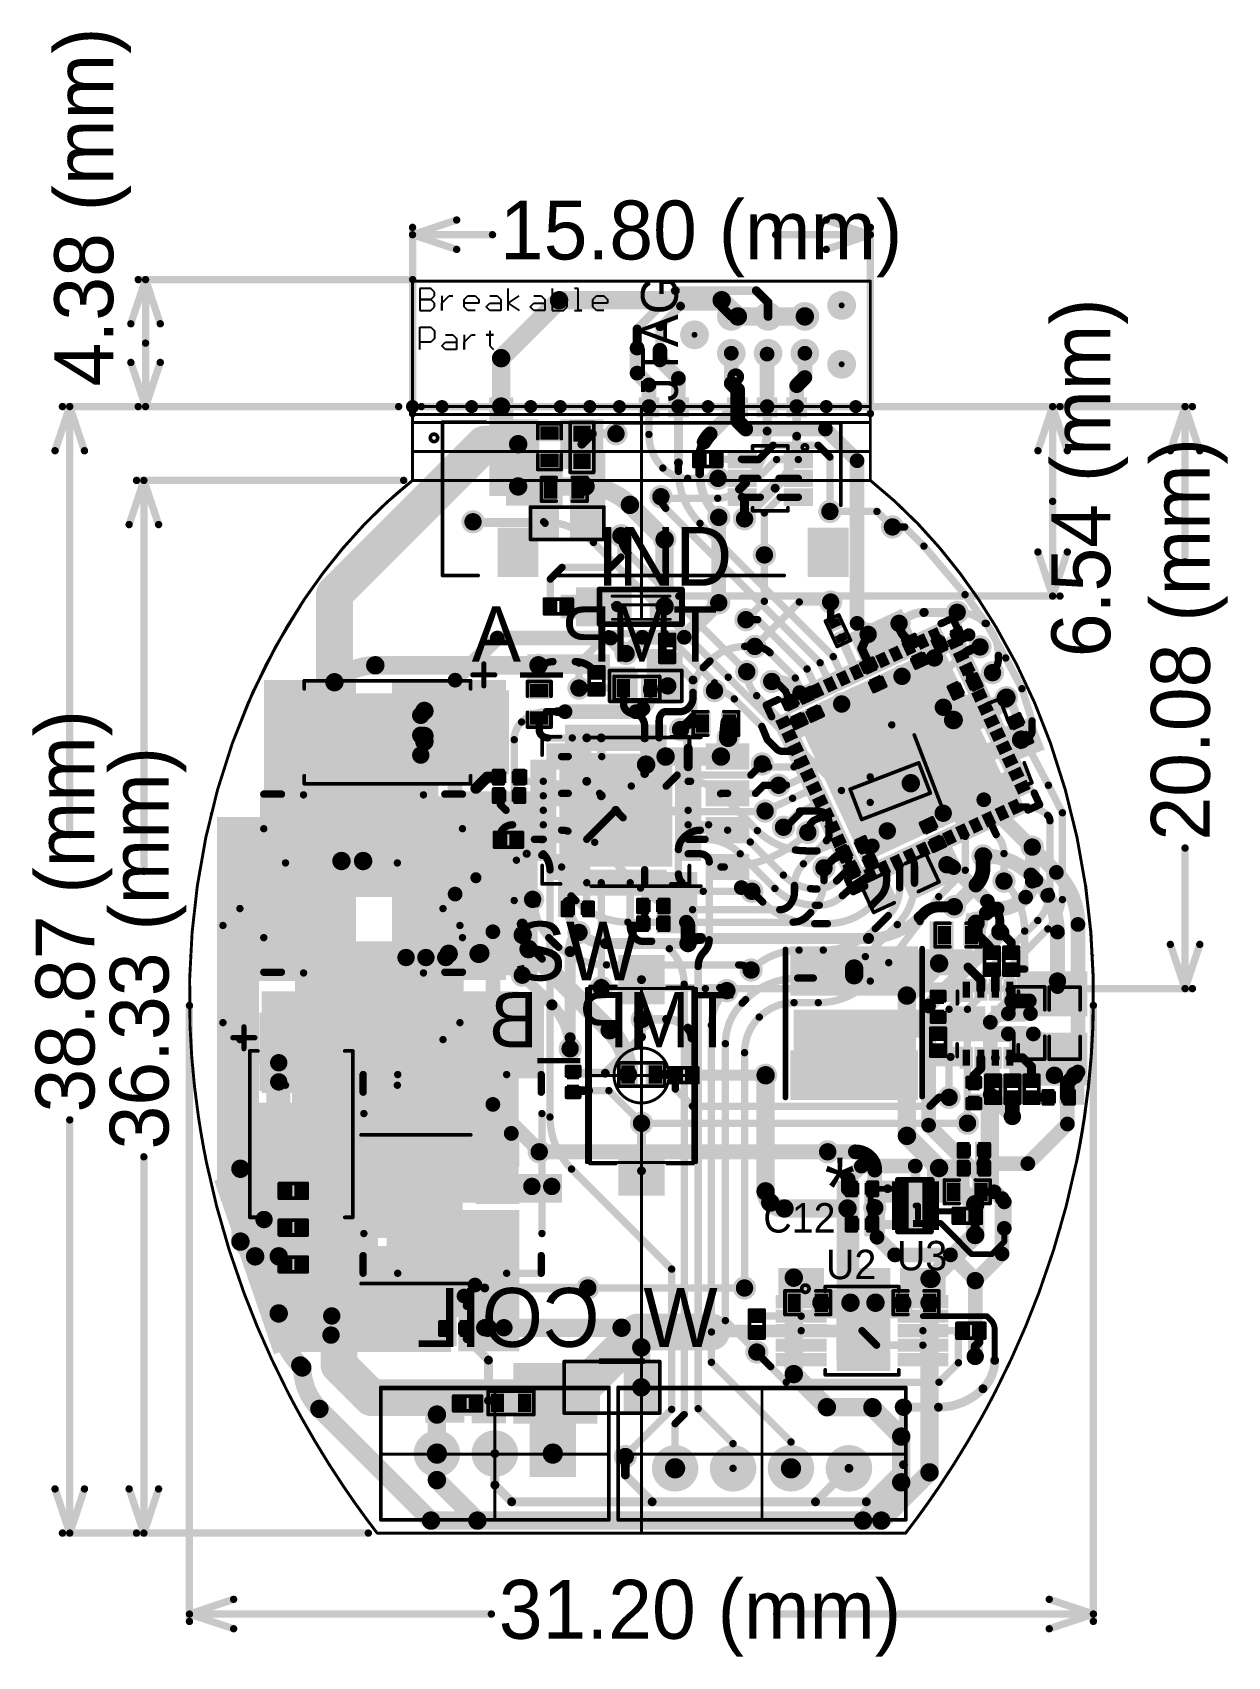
# Model space of a CAD drawing. Header units: millimetres. Extents: x 45.53 to 47.16, y 2.21 to 4.42.
import ezdxf

# ---------------------------------------------------------------- set-up
doc = ezdxf.new("R2010")
doc.units = ezdxf.units.MM
doc.header["$MEASUREMENT"] = 0
for name, color, linetype in [('BottomLayer', 5, 'Continuous'), ('BottomOverlay', 54, 'Continuous'), ('BottomPaste', 16, 'Continuous'), ('BottomSolder', 6, 'Continuous'), ('Mechanical1', 6, 'Continuous'), ('Mechanical2', 216, 'Continuous'), ('MultiLayer', 9, 'Continuous'), ('PadHoleLayer', 156, 'Continuous'), ('TopLayer', 1, 'Continuous'), ('TopOverlay', 2, 'Continuous'), ('TopPaste', 8, 'Continuous'), ('TopSolder', 216, 'Continuous'), ('ViaHoleLayer', 16, 'Continuous')]:
    doc.layers.add(name, color=color, linetype=linetype)

msp = doc.modelspace()

# ---------------------------------------------------------------- texts
at = {"layer": 'BottomOverlay'}
for s, p in [('IND', (46.3003, 3.664)), ('SW', (46.187, 3.1278))]:
    msp.add_text(s, height=0.08, dxfattribs=at).set_placement(p)
at = {"layer": 'BottomOverlay', "text_generation_flag": 2}
msp.add_text('W_COIL', height=0.08, rotation=360, dxfattribs=at).set_placement((46.465, 2.63))
at = {"layer": 'Mechanical1'}
for s, p in [('4.38 (mm)', (45.6433, 3.935)), ('6.54 (mm)', (46.9983, 3.567)), ('20.08 (mm)', (47.1336, 3.3178)), ('38.87 (mm)', (45.6179, 2.9484)), ('36.33 (mm)', (45.7186, 2.8982))]:
    msp.add_text(s, height=0.08, rotation=90, dxfattribs=at).set_placement(p)
for s, p in [('15.80 (mm)', (46.1688, 4.1074)), ('31.20 (mm)', (46.1673, 2.2334))]:
    msp.add_text(s, height=0.08, dxfattribs=at).set_placement(p)
at = {"layer": 'TopOverlay'}
msp.add_text('JTAG', height=0.05, rotation=90, dxfattribs=at).set_placement((46.4107, 3.914))
at = {"layer": 'TopOverlay', "text_generation_flag": 2}
for s, p in [('TMP_A', (46.465, 3.561)), ('TMP_B', (46.4883, 3.037))]:
    msp.add_text(s, height=0.075, rotation=360, dxfattribs=at).set_placement(p)
at = {"layer": 'TopOverlay'}
for s, height, p in [('*', 0.08, (46.61, 2.8069)), ('C12', 0.04, (46.5268, 2.7853)), ('U2', 0.04, (46.612, 2.722)), ('U3', 0.04, (46.7083, 2.734))]:
    msp.add_text(s, height=height, dxfattribs=at).set_placement(p)

# ---------------------------------------------------------------- blocks, each defined once
blk = doc.blocks.new('CAP_0201_B_1')
at = {"layer": 'BottomLayer'}
for points in [[(-0.0177, -0.0059), (-0.0059, -0.0059), (-0.0177, 0.0059), (-0.0059, 0.0059)], [(0.0059, -0.0059), (0.0177, -0.0059), (0.0059, 0.0059), (0.0177, 0.0059)]]:
    blk.add_solid(points, dxfattribs=at)
at = {"layer": 'BottomOverlay', "const_width": 0.005}
for points in [[(-0.021, 0.009), (-0.008, 0.009)], [(-0.021, -0.009), (-0.021, 0.009)], [(0.008, 0.009), (0.021, 0.009)], [(0.021, -0.009), (0.021, 0.009)], [(-0.021, -0.009), (-0.008, -0.009)], [(0.008, -0.009), (0.021, -0.009)]]:
    blk.add_lwpolyline(points, dxfattribs=at)
at = {"layer": 'BottomOverlay', "const_width": 0.0025}
for points in [[(-0.0222, 0.009, 1), (-0.0198, 0.009, 1)], [(-0.0222, 0.009, 1), (-0.0198, 0.009, 1)], [(-0.0092, 0.009, 1), (-0.0067, 0.009, 1)], [(0.0067, 0.009, 1), (0.0092, 0.009, 1)], [(0.0198, 0.009, 1), (0.0222, 0.009, 1)], [(0.0198, 0.009, 1), (0.0222, 0.009, 1)], [(-0.0222, -0.009, 1), (-0.0198, -0.009, 1)], [(-0.0222, -0.009, 1), (-0.0198, -0.009, 1)], [(-0.0092, -0.009, 1), (-0.0067, -0.009, 1)], [(0.0067, -0.009, 1), (0.0092, -0.009, 1)], [(0.0198, -0.009, 1), (0.0222, -0.009, 1)], [(0.0198, -0.009, 1), (0.0222, -0.009, 1)]]:
    blk.add_lwpolyline(points, format="xyb", close=True, dxfattribs=at)
at = {"layer": 'BottomPaste'}
for points in [[(-0.0177, -0.0059), (-0.0059, -0.0059), (-0.0177, 0.0059), (-0.0059, 0.0059)], [(0.0059, -0.0059), (0.0177, -0.0059), (0.0059, 0.0059), (0.0177, 0.0059)]]:
    blk.add_solid(points, dxfattribs=at)
at = {"layer": 'BottomSolder'}
for points in [[(-0.0199, -0.0081), (-0.0037, -0.0081), (-0.0199, 0.0081), (-0.0037, 0.0081)], [(0.0037, -0.0081), (0.0199, -0.0081), (0.0037, 0.0081), (0.0199, 0.0081)]]:
    blk.add_solid(points, dxfattribs=at)
blk = doc.blocks.new('S______B______2')
at = {"layer": 'TopLayer'}
for points in [[(-0.015, -0.0175), (-0.015, 0.0175), (-0.045, -0.0175), (-0.045, 0.0175)], [(0.045, -0.0175), (0.045, 0.0175), (0.015, -0.0175), (0.015, 0.0175)]]:
    blk.add_solid(points, dxfattribs=at)
at = {"layer": 'TopOverlay', "const_width": 0.005}
for points in [[(-0.05, 0.022), (-0.05, -0.022)], [(-0.05, 0.022), (0.05, 0.022)], [(0.05, 0.022), (0.05, -0.022)], [(-0.05, -0.022), (0.05, -0.022)]]:
    blk.add_lwpolyline(points, dxfattribs=at)
at = {"layer": 'TopOverlay', "const_width": 0.0025}
for points in [[(-0.0512, 0.022, 1), (-0.0488, 0.022, 1)], [(-0.0512, 0.022, 1), (-0.0488, 0.022, 1)], [(0.0488, 0.022, 1), (0.0512, 0.022, 1)], [(0.0488, 0.022, 1), (0.0512, 0.022, 1)], [(-0.0512, -0.022, 1), (-0.0488, -0.022, 1)], [(-0.0512, -0.022, 1), (-0.0488, -0.022, 1)], [(0.0488, -0.022, 1), (0.0512, -0.022, 1)], [(0.0488, -0.022, 1), (0.0512, -0.022, 1)]]:
    blk.add_lwpolyline(points, format="xyb", close=True, dxfattribs=at)
at = {"layer": 'TopPaste'}
for points in [[(-0.015, -0.0175), (-0.015, 0.0175), (-0.045, -0.0175), (-0.045, 0.0175)], [(0.045, -0.0175), (0.045, 0.0175), (0.015, -0.0175), (0.015, 0.0175)]]:
    blk.add_solid(points, dxfattribs=at)
at = {"layer": 'TopSolder'}
for points in [[(-0.011, -0.0215), (-0.011, 0.0215), (-0.049, -0.0215), (-0.049, 0.0215)], [(0.049, -0.0215), (0.049, 0.0215), (0.011, -0.0215), (0.011, 0.0215)]]:
    blk.add_solid(points, dxfattribs=at)
blk = doc.blocks.new('SOP_8_3')
at = {"layer": 'TopLayer'}
for points in [[(-0.1339, 0.0612), (-0.0827, 0.0612), (-0.1339, 0.0888), (-0.0827, 0.0888)], [(0.0827, 0.0612), (0.1339, 0.0612), (0.0827, 0.0888), (0.1339, 0.0888)], [(-0.1339, 0.0112), (-0.0827, 0.0112), (-0.1339, 0.0388), (-0.0827, 0.0388)], [(0.0827, 0.0112), (0.1339, 0.0112), (0.0827, 0.0388), (0.1339, 0.0388)], [(-0.1339, -0.0388), (-0.0827, -0.0388), (-0.1339, -0.0112), (-0.0827, -0.0112)], [(0.0827, -0.0388), (0.1339, -0.0388), (0.0827, -0.0112), (0.1339, -0.0112)], [(-0.1339, -0.0888), (-0.0827, -0.0888), (-0.1339, -0.0612), (-0.0827, -0.0612)], [(0.0827, -0.0888), (0.1339, -0.0888), (0.0827, -0.0612), (0.1339, -0.0612)]]:
    blk.add_solid(points, dxfattribs=at)
at = {"layer": 'TopOverlay'}
for points, const_width in [([(-0.1219, 0.103, 1), (-0.1321, 0.103, 1)], 0.01), ([(-0.1346, 0.103, 1), (-0.1296, 0.103, 1)], 0.005), ([(-0.1244, 0.103, 1), (-0.1194, 0.103, 1)], 0.005), ([(-0.0732, 0.101, 1), (-0.0707, 0.101, 1)], 0.0025), ([(0.0757, 0.101, 1), (0.0783, 0.101, 1)], 0.0025), ([(-0.0732, -0.101, 1), (-0.0707, -0.101, 1)], 0.0025), ([(0.0757, -0.101, 1), (0.0783, -0.101, 1)], 0.0025)]:
    blk.add_lwpolyline(points, format="xyb", close=True, dxfattribs=dict(at, const_width=const_width))
at = {"layer": 'TopOverlay', "const_width": 0.005}
for points in [[(0.077, 0.101), (-0.072, 0.101)], [(0.077, -0.101), (-0.072, -0.101)]]:
    blk.add_lwpolyline(points, dxfattribs=at)
at = {"layer": 'TopPaste'}
for points in [[(-0.1339, 0.0612), (-0.0827, 0.0612), (-0.1339, 0.0888), (-0.0827, 0.0888)], [(0.0827, 0.0612), (0.1339, 0.0612), (0.0827, 0.0888), (0.1339, 0.0888)], [(-0.1339, 0.0112), (-0.0827, 0.0112), (-0.1339, 0.0388), (-0.0827, 0.0388)], [(0.0827, 0.0112), (0.1339, 0.0112), (0.0827, 0.0388), (0.1339, 0.0388)], [(-0.1339, -0.0388), (-0.0827, -0.0388), (-0.1339, -0.0112), (-0.0827, -0.0112)], [(0.0827, -0.0388), (0.1339, -0.0388), (0.0827, -0.0112), (0.1339, -0.0112)], [(-0.1339, -0.0888), (-0.0827, -0.0888), (-0.1339, -0.0612), (-0.0827, -0.0612)], [(0.0827, -0.0888), (0.1339, -0.0888), (0.0827, -0.0612), (0.1339, -0.0612)]]:
    blk.add_solid(points, dxfattribs=at)
at = {"layer": 'TopSolder'}
for points in [[(-0.1379, 0.0572), (-0.0787, 0.0572), (-0.1379, 0.0928), (-0.0787, 0.0928)], [(0.0787, 0.0572), (0.1379, 0.0572), (0.0787, 0.0928), (0.1379, 0.0928)], [(-0.1379, 0.0072), (-0.0787, 0.0072), (-0.1379, 0.0428), (-0.0787, 0.0428)], [(0.0787, 0.0072), (0.1379, 0.0072), (0.0787, 0.0428), (0.1379, 0.0428)], [(-0.1379, -0.0428), (-0.0787, -0.0428), (-0.1379, -0.0072), (-0.0787, -0.0072)], [(0.0787, -0.0428), (0.1379, -0.0428), (0.0787, -0.0072), (0.1379, -0.0072)], [(-0.1379, -0.0928), (-0.0787, -0.0928), (-0.1379, -0.0572), (-0.0787, -0.0572)], [(0.0787, -0.0928), (0.1379, -0.0928), (0.0787, -0.0572), (0.1379, -0.0572)]]:
    blk.add_solid(points, dxfattribs=at)
blk = doc.blocks.new('PRO_OB_440_4')
at = {"layer": 'TopLayer'}
for points in [[(-0.103, 0.187), (-0.0439, 0.187), (-0.103, 0.2343), (-0.0439, 0.2343)], [(0.0439, 0.187), (0.103, 0.187), (0.0439, 0.2343), (0.103, 0.2343)], [(0.0439, 0.0988), (0.103, 0.0988), (0.0439, 0.1492), (0.103, 0.1492)], [(-0.103, -0.2343), (-0.0439, -0.2343), (-0.103, -0.187), (-0.0439, -0.187)]]:
    blk.add_solid(points, dxfattribs=at)
at = {"layer": 'TopOverlay'}
for points, const_width in [([(0.087, 0.325, 1), (0.077, 0.325, 1)], 0.005), ([(-0.1062, 0.3135, 1), (-0.1037, 0.3135, 1)], 0.0025), ([(-0.1062, 0.3135, 1), (-0.1037, 0.3135, 1)], 0.0025), ([(0.0757, 0.325, 1), (0.0783, 0.325, 1)], 0.0025), ([(0.0858, 0.325, 1), (0.0882, 0.325, 1)], 0.0025), ([(0.1022, 0.3135, 1), (0.1047, 0.3135, 1)], 0.0025), ([(0.1022, 0.3135, 1), (0.1047, 0.3135, 1)], 0.0025), ([(-0.1062, 0.265, 1), (-0.1037, 0.265, 1)], 0.0025), ([(0.1022, 0.255, 1), (0.1047, 0.255, 1)], 0.0025), ([(-0.1062, 0.1565, 1), (-0.1037, 0.1565, 1)], 0.0025), ([(0.1013, 0.08, 1), (0.1037, 0.08, 1)], 0.0025), ([(-0.1062, -0.151, 1), (-0.1037, -0.151, 1)], 0.0025), ([(-0.0107, -0.228, 1), (-0.0083, -0.228, 1)], 0.0025), ([(0.1013, -0.228, 1), (0.1037, -0.228, 1)], 0.0025), ([(0.1013, -0.228, 1), (0.1037, -0.228, 1)], 0.0025)]:
    blk.add_lwpolyline(points, format="xyb", close=True, dxfattribs=dict(at, const_width=const_width))
at = {"layer": 'TopOverlay', "const_width": 0.005}
for points in [[(-0.105, 0.3135), (0.1035, 0.3135)], [(-0.105, 0.3135), (-0.105, 0.265)], [(0.1035, 0.3135), (0.1035, 0.255)], [(-0.105, 0.1565), (-0.105, -0.151)], [(0.1025, 0.08), (0.1025, -0.228)], [(-0.0095, -0.228), (0.1025, -0.228)]]:
    blk.add_lwpolyline(points, dxfattribs=at)
at = {"layer": 'TopPaste'}
for points in [[(-0.103, 0.187), (-0.0439, 0.187), (-0.103, 0.2343), (-0.0439, 0.2343)], [(0.0439, 0.187), (0.103, 0.187), (0.0439, 0.2343), (0.103, 0.2343)], [(0.0439, 0.0988), (0.103, 0.0988), (0.0439, 0.1492), (0.103, 0.1492)], [(-0.103, -0.2343), (-0.0439, -0.2343), (-0.103, -0.187), (-0.0439, -0.187)]]:
    blk.add_solid(points, dxfattribs=at)
at = {"layer": 'TopSolder'}
for points in [[(-0.107, 0.183), (-0.0399, 0.183), (-0.107, 0.2383), (-0.0399, 0.2383)], [(0.0399, 0.183), (0.107, 0.183), (0.0399, 0.2383), (0.107, 0.2383)], [(0.0399, 0.0948), (0.107, 0.0948), (0.0399, 0.1532), (0.107, 0.1532)], [(-0.107, -0.2383), (-0.0399, -0.2383), (-0.107, -0.183), (-0.0399, -0.183)]]:
    blk.add_solid(points, dxfattribs=at)
blk = doc.blocks.new('48_SMD_M______B_5')
at = {"layer": 'BottomLayer'}
for points in [[(-0.1014, 0.1193), (-0.1014, 0.1378), (-0.1152, 0.1193), (-0.1152, 0.1378)], [(-0.0817, 0.1193), (-0.0817, 0.1378), (-0.0955, 0.1193), (-0.0955, 0.1378)], [(-0.062, 0.1193), (-0.062, 0.1378), (-0.0758, 0.1193), (-0.0758, 0.1378)], [(-0.0423, 0.1193), (-0.0423, 0.1378), (-0.0561, 0.1193), (-0.0561, 0.1378)], [(-0.0226, 0.1193), (-0.0226, 0.1378), (-0.0364, 0.1193), (-0.0364, 0.1378)], [(-0.003, 0.1193), (-0.003, 0.1378), (-0.0167, 0.1193), (-0.0167, 0.1378)], [(0.0167, 0.1193), (0.0167, 0.1378), (0.003, 0.1193), (0.003, 0.1378)], [(0.0364, 0.1193), (0.0364, 0.1378), (0.0226, 0.1193), (0.0226, 0.1378)], [(0.0561, 0.1193), (0.0561, 0.1378), (0.0423, 0.1193), (0.0423, 0.1378)], [(0.0758, 0.1193), (0.0758, 0.1378), (0.062, 0.1193), (0.062, 0.1378)], [(0.0955, 0.1193), (0.0955, 0.1378), (0.0817, 0.1193), (0.0817, 0.1378)], [(0.1152, 0.1193), (0.1152, 0.1378), (0.1014, 0.1193), (0.1014, 0.1378)], [(-0.1193, 0.1152), (-0.1378, 0.1152), (-0.1193, 0.1014), (-0.1378, 0.1014)], [(0.1193, 0.1014), (0.1378, 0.1014), (0.1193, 0.1152), (0.1378, 0.1152)], [(-0.1193, 0.0955), (-0.1378, 0.0955), (-0.1193, 0.0817), (-0.1378, 0.0817)], [(-0.1063, -0.1063), (0.1063, -0.1063), (-0.1063, 0.1063), (0.1063, 0.1063)], [(0.1193, 0.0817), (0.1378, 0.0817), (0.1193, 0.0955), (0.1378, 0.0955)], [(-0.1193, 0.0758), (-0.1378, 0.0758), (-0.1193, 0.062), (-0.1378, 0.062)], [(0.1193, 0.062), (0.1378, 0.062), (0.1193, 0.0758), (0.1378, 0.0758)], [(-0.1193, 0.0561), (-0.1378, 0.0561), (-0.1193, 0.0423), (-0.1378, 0.0423)], [(0.1193, 0.0423), (0.1378, 0.0423), (0.1193, 0.0561), (0.1378, 0.0561)], [(-0.1193, 0.0364), (-0.1378, 0.0364), (-0.1193, 0.0226), (-0.1378, 0.0226)], [(0.1193, 0.0226), (0.1378, 0.0226), (0.1193, 0.0364), (0.1378, 0.0364)], [(-0.1193, 0.0167), (-0.1378, 0.0167), (-0.1193, 0.003), (-0.1378, 0.003)], [(0.1193, 0.003), (0.1378, 0.003), (0.1193, 0.0167), (0.1378, 0.0167)], [(-0.1193, -0.003), (-0.1378, -0.003), (-0.1193, -0.0167), (-0.1378, -0.0167)], [(0.1193, -0.0167), (0.1378, -0.0167), (0.1193, -0.003), (0.1378, -0.003)], [(-0.1193, -0.0226), (-0.1378, -0.0226), (-0.1193, -0.0364), (-0.1378, -0.0364)], [(-0.1193, -0.0423), (-0.1378, -0.0423), (-0.1193, -0.0561), (-0.1378, -0.0561)], [(0.1193, -0.0364), (0.1378, -0.0364), (0.1193, -0.0226), (0.1378, -0.0226)], [(0.1193, -0.0561), (0.1378, -0.0561), (0.1193, -0.0423), (0.1378, -0.0423)], [(-0.1193, -0.062), (-0.1378, -0.062), (-0.1193, -0.0758), (-0.1378, -0.0758)], [(0.1193, -0.0758), (0.1378, -0.0758), (0.1193, -0.062), (0.1378, -0.062)], [(-0.1193, -0.0817), (-0.1378, -0.0817), (-0.1193, -0.0955), (-0.1378, -0.0955)], [(0.1193, -0.0955), (0.1378, -0.0955), (0.1193, -0.0817), (0.1378, -0.0817)], [(-0.1193, -0.1014), (-0.1378, -0.1014), (-0.1193, -0.1152), (-0.1378, -0.1152)], [(0.1193, -0.1152), (0.1378, -0.1152), (0.1193, -0.1014), (0.1378, -0.1014)], [(-0.1152, -0.1193), (-0.1152, -0.1378), (-0.1014, -0.1193), (-0.1014, -0.1378)], [(-0.0955, -0.1193), (-0.0955, -0.1378), (-0.0817, -0.1193), (-0.0817, -0.1378)], [(-0.0758, -0.1193), (-0.0758, -0.1378), (-0.062, -0.1193), (-0.062, -0.1378)], [(-0.0561, -0.1193), (-0.0561, -0.1378), (-0.0423, -0.1193), (-0.0423, -0.1378)], [(-0.0364, -0.1193), (-0.0364, -0.1378), (-0.0226, -0.1193), (-0.0226, -0.1378)], [(-0.0167, -0.1193), (-0.0167, -0.1378), (-0.003, -0.1193), (-0.003, -0.1378)], [(0.003, -0.1193), (0.003, -0.1378), (0.0167, -0.1193), (0.0167, -0.1378)], [(0.0226, -0.1193), (0.0226, -0.1378), (0.0364, -0.1193), (0.0364, -0.1378)], [(0.0423, -0.1193), (0.0423, -0.1378), (0.0561, -0.1193), (0.0561, -0.1378)], [(0.062, -0.1193), (0.062, -0.1378), (0.0758, -0.1193), (0.0758, -0.1378)], [(0.0817, -0.1193), (0.0817, -0.1378), (0.0955, -0.1193), (0.0955, -0.1378)], [(0.1014, -0.1193), (0.1014, -0.1378), (0.1152, -0.1193), (0.1152, -0.1378)]]:
    blk.add_solid(points, dxfattribs=at)
at = {"layer": 'BottomOverlay', "const_width": 0.01}
for points in [[(-0.1398, 0.1224), (-0.1398, 0.1398)], [(-0.1224, 0.1398), (-0.1398, 0.1398)], [(0.1398, 0.1398), (0.1224, 0.1398)], [(0.1398, 0.1224), (0.1398, 0.1398)], [(-0.1398, -0.1398), (-0.1398, -0.1224)], [(0.1398, -0.1398), (0.1398, -0.1224)], [(-0.1224, -0.1398), (-0.1398, -0.1398)], [(0.1398, -0.1398), (0.1224, -0.1398)]]:
    blk.add_lwpolyline(points, dxfattribs=at)
at = {"layer": 'BottomOverlay'}
for points, const_width in [([(-0.1423, 0.1398, 1), (-0.1373, 0.1398, 1)], 0.005), ([(-0.1423, 0.1398, 1), (-0.1373, 0.1398, 1)], 0.005), ([(-0.1249, 0.1398, 1), (-0.1199, 0.1398, 1)], 0.005), ([(0.1199, 0.1398, 1), (0.1249, 0.1398, 1)], 0.005), ([(0.1373, 0.1398, 1), (0.1423, 0.1398, 1)], 0.005), ([(0.1373, 0.1398, 1), (0.1423, 0.1398, 1)], 0.005), ([(-0.1423, 0.1224, 1), (-0.1373, 0.1224, 1)], 0.005), ([(0.1373, 0.1224, 1), (0.1423, 0.1224, 1)], 0.005), ([(-0.1461, -0.11, 1), (-0.1539, -0.11, 1)], 0.01), ([(-0.1564, -0.11, 1), (-0.1514, -0.11, 1)], 0.005), ([(-0.1486, -0.11, 1), (-0.1436, -0.11, 1)], 0.005), ([(-0.1423, -0.1224, 1), (-0.1373, -0.1224, 1)], 0.005), ([(0.1373, -0.1224, 1), (0.1423, -0.1224, 1)], 0.005), ([(-0.1423, -0.1398, 1), (-0.1373, -0.1398, 1)], 0.005), ([(-0.1423, -0.1398, 1), (-0.1373, -0.1398, 1)], 0.005), ([(-0.1249, -0.1398, 1), (-0.1199, -0.1398, 1)], 0.005), ([(0.1199, -0.1398, 1), (0.1249, -0.1398, 1)], 0.005), ([(0.1373, -0.1398, 1), (0.1423, -0.1398, 1)], 0.005), ([(0.1373, -0.1398, 1), (0.1423, -0.1398, 1)], 0.005)]:
    blk.add_lwpolyline(points, format="xyb", close=True, dxfattribs=dict(at, const_width=const_width))
at = {"layer": 'BottomPaste'}
for points in [[(-0.1014, 0.1193), (-0.1014, 0.1378), (-0.1152, 0.1193), (-0.1152, 0.1378)], [(-0.0817, 0.1193), (-0.0817, 0.1378), (-0.0955, 0.1193), (-0.0955, 0.1378)], [(-0.062, 0.1193), (-0.062, 0.1378), (-0.0758, 0.1193), (-0.0758, 0.1378)], [(-0.0423, 0.1193), (-0.0423, 0.1378), (-0.0561, 0.1193), (-0.0561, 0.1378)], [(-0.0226, 0.1193), (-0.0226, 0.1378), (-0.0364, 0.1193), (-0.0364, 0.1378)], [(-0.003, 0.1193), (-0.003, 0.1378), (-0.0167, 0.1193), (-0.0167, 0.1378)], [(0.0167, 0.1193), (0.0167, 0.1378), (0.003, 0.1193), (0.003, 0.1378)], [(0.0364, 0.1193), (0.0364, 0.1378), (0.0226, 0.1193), (0.0226, 0.1378)], [(0.0561, 0.1193), (0.0561, 0.1378), (0.0423, 0.1193), (0.0423, 0.1378)], [(0.0758, 0.1193), (0.0758, 0.1378), (0.062, 0.1193), (0.062, 0.1378)], [(0.0955, 0.1193), (0.0955, 0.1378), (0.0817, 0.1193), (0.0817, 0.1378)], [(0.1152, 0.1193), (0.1152, 0.1378), (0.1014, 0.1193), (0.1014, 0.1378)], [(-0.1193, 0.1152), (-0.1378, 0.1152), (-0.1193, 0.1014), (-0.1378, 0.1014)], [(0.1193, 0.1014), (0.1378, 0.1014), (0.1193, 0.1152), (0.1378, 0.1152)], [(-0.1193, 0.0955), (-0.1378, 0.0955), (-0.1193, 0.0817), (-0.1378, 0.0817)], [(0.1193, 0.0817), (0.1378, 0.0817), (0.1193, 0.0955), (0.1378, 0.0955)], [(-0.1193, 0.0758), (-0.1378, 0.0758), (-0.1193, 0.062), (-0.1378, 0.062)], [(0.1193, 0.062), (0.1378, 0.062), (0.1193, 0.0758), (0.1378, 0.0758)], [(-0.1193, 0.0561), (-0.1378, 0.0561), (-0.1193, 0.0423), (-0.1378, 0.0423)], [(0.1193, 0.0423), (0.1378, 0.0423), (0.1193, 0.0561), (0.1378, 0.0561)], [(-0.1193, 0.0364), (-0.1378, 0.0364), (-0.1193, 0.0226), (-0.1378, 0.0226)], [(0.1193, 0.0226), (0.1378, 0.0226), (0.1193, 0.0364), (0.1378, 0.0364)], [(-0.1193, 0.0167), (-0.1378, 0.0167), (-0.1193, 0.003), (-0.1378, 0.003)], [(0.1193, 0.003), (0.1378, 0.003), (0.1193, 0.0167), (0.1378, 0.0167)], [(-0.1193, -0.003), (-0.1378, -0.003), (-0.1193, -0.0167), (-0.1378, -0.0167)], [(0.1193, -0.0167), (0.1378, -0.0167), (0.1193, -0.003), (0.1378, -0.003)], [(-0.1193, -0.0226), (-0.1378, -0.0226), (-0.1193, -0.0364), (-0.1378, -0.0364)], [(-0.1193, -0.0423), (-0.1378, -0.0423), (-0.1193, -0.0561), (-0.1378, -0.0561)], [(0.1193, -0.0364), (0.1378, -0.0364), (0.1193, -0.0226), (0.1378, -0.0226)], [(0.1193, -0.0561), (0.1378, -0.0561), (0.1193, -0.0423), (0.1378, -0.0423)], [(-0.1193, -0.062), (-0.1378, -0.062), (-0.1193, -0.0758), (-0.1378, -0.0758)], [(0.1193, -0.0758), (0.1378, -0.0758), (0.1193, -0.062), (0.1378, -0.062)], [(-0.1193, -0.0817), (-0.1378, -0.0817), (-0.1193, -0.0955), (-0.1378, -0.0955)], [(0.1193, -0.0955), (0.1378, -0.0955), (0.1193, -0.0817), (0.1378, -0.0817)], [(-0.1193, -0.1014), (-0.1378, -0.1014), (-0.1193, -0.1152), (-0.1378, -0.1152)], [(0.1193, -0.1152), (0.1378, -0.1152), (0.1193, -0.1014), (0.1378, -0.1014)], [(-0.1152, -0.1193), (-0.1152, -0.1378), (-0.1014, -0.1193), (-0.1014, -0.1378)], [(-0.0955, -0.1193), (-0.0955, -0.1378), (-0.0817, -0.1193), (-0.0817, -0.1378)], [(-0.0758, -0.1193), (-0.0758, -0.1378), (-0.062, -0.1193), (-0.062, -0.1378)], [(-0.0561, -0.1193), (-0.0561, -0.1378), (-0.0423, -0.1193), (-0.0423, -0.1378)], [(-0.0364, -0.1193), (-0.0364, -0.1378), (-0.0226, -0.1193), (-0.0226, -0.1378)], [(-0.0167, -0.1193), (-0.0167, -0.1378), (-0.003, -0.1193), (-0.003, -0.1378)], [(0.003, -0.1193), (0.003, -0.1378), (0.0167, -0.1193), (0.0167, -0.1378)], [(0.0226, -0.1193), (0.0226, -0.1378), (0.0364, -0.1193), (0.0364, -0.1378)], [(0.0423, -0.1193), (0.0423, -0.1378), (0.0561, -0.1193), (0.0561, -0.1378)], [(0.062, -0.1193), (0.062, -0.1378), (0.0758, -0.1193), (0.0758, -0.1378)], [(0.0817, -0.1193), (0.0817, -0.1378), (0.0955, -0.1193), (0.0955, -0.1378)], [(0.1014, -0.1193), (0.1014, -0.1378), (0.1152, -0.1193), (0.1152, -0.1378)]]:
    blk.add_solid(points, dxfattribs=at)
at = {"layer": 'BottomSolder'}
for points in [[(-0.0974, 0.1153), (-0.0974, 0.1418), (-0.1192, 0.1153), (-0.1192, 0.1418)], [(-0.0777, 0.1153), (-0.0777, 0.1418), (-0.0995, 0.1153), (-0.0995, 0.1418)], [(-0.058, 0.1153), (-0.058, 0.1418), (-0.0798, 0.1153), (-0.0798, 0.1418)], [(-0.0383, 0.1153), (-0.0383, 0.1418), (-0.0601, 0.1153), (-0.0601, 0.1418)], [(-0.0186, 0.1153), (-0.0186, 0.1418), (-0.0404, 0.1153), (-0.0404, 0.1418)], [(0.001, 0.1153), (0.001, 0.1418), (-0.0207, 0.1153), (-0.0207, 0.1418)], [(0.0207, 0.1153), (0.0207, 0.1418), (-0.001, 0.1153), (-0.001, 0.1418)], [(0.0404, 0.1153), (0.0404, 0.1418), (0.0186, 0.1153), (0.0186, 0.1418)], [(0.0601, 0.1153), (0.0601, 0.1418), (0.0383, 0.1153), (0.0383, 0.1418)], [(0.0798, 0.1153), (0.0798, 0.1418), (0.058, 0.1153), (0.058, 0.1418)], [(0.0995, 0.1153), (0.0995, 0.1418), (0.0777, 0.1153), (0.0777, 0.1418)], [(0.1192, 0.1153), (0.1192, 0.1418), (0.0974, 0.1153), (0.0974, 0.1418)], [(-0.1153, 0.1192), (-0.1418, 0.1192), (-0.1153, 0.0974), (-0.1418, 0.0974)], [(0.1153, 0.0974), (0.1418, 0.0974), (0.1153, 0.1192), (0.1418, 0.1192)], [(-0.1153, 0.0995), (-0.1418, 0.0995), (-0.1153, 0.0777), (-0.1418, 0.0777)], [(-0.1103, -0.1103), (0.1103, -0.1103), (-0.1103, 0.1103), (0.1103, 0.1103)], [(0.1153, 0.0777), (0.1418, 0.0777), (0.1153, 0.0995), (0.1418, 0.0995)], [(-0.1153, 0.0798), (-0.1418, 0.0798), (-0.1153, 0.058), (-0.1418, 0.058)], [(0.1153, 0.058), (0.1418, 0.058), (0.1153, 0.0798), (0.1418, 0.0798)], [(-0.1153, 0.0601), (-0.1418, 0.0601), (-0.1153, 0.0383), (-0.1418, 0.0383)], [(0.1153, 0.0383), (0.1418, 0.0383), (0.1153, 0.0601), (0.1418, 0.0601)], [(-0.1153, 0.0404), (-0.1418, 0.0404), (-0.1153, 0.0186), (-0.1418, 0.0186)], [(0.1153, 0.0186), (0.1418, 0.0186), (0.1153, 0.0404), (0.1418, 0.0404)], [(-0.1153, 0.0207), (-0.1418, 0.0207), (-0.1153, -0.001), (-0.1418, -0.001)], [(-0.1153, 0.001), (-0.1418, 0.001), (-0.1153, -0.0207), (-0.1418, -0.0207)], [(0.1153, -0.001), (0.1418, -0.001), (0.1153, 0.0207), (0.1418, 0.0207)], [(0.1153, -0.0207), (0.1418, -0.0207), (0.1153, 0.001), (0.1418, 0.001)], [(-0.1153, -0.0186), (-0.1418, -0.0186), (-0.1153, -0.0404), (-0.1418, -0.0404)], [(0.1153, -0.0404), (0.1418, -0.0404), (0.1153, -0.0186), (0.1418, -0.0186)], [(-0.1153, -0.0383), (-0.1418, -0.0383), (-0.1153, -0.0601), (-0.1418, -0.0601)], [(0.1153, -0.0601), (0.1418, -0.0601), (0.1153, -0.0383), (0.1418, -0.0383)], [(-0.1153, -0.058), (-0.1418, -0.058), (-0.1153, -0.0798), (-0.1418, -0.0798)], [(0.1153, -0.0798), (0.1418, -0.0798), (0.1153, -0.058), (0.1418, -0.058)], [(-0.1153, -0.0777), (-0.1418, -0.0777), (-0.1153, -0.0995), (-0.1418, -0.0995)], [(0.1153, -0.0995), (0.1418, -0.0995), (0.1153, -0.0777), (0.1418, -0.0777)], [(-0.1153, -0.0974), (-0.1418, -0.0974), (-0.1153, -0.1192), (-0.1418, -0.1192)], [(0.1153, -0.1192), (0.1418, -0.1192), (0.1153, -0.0974), (0.1418, -0.0974)], [(-0.1192, -0.1153), (-0.1192, -0.1418), (-0.0974, -0.1153), (-0.0974, -0.1418)], [(-0.0995, -0.1153), (-0.0995, -0.1418), (-0.0777, -0.1153), (-0.0777, -0.1418)], [(-0.0798, -0.1153), (-0.0798, -0.1418), (-0.058, -0.1153), (-0.058, -0.1418)], [(-0.0601, -0.1153), (-0.0601, -0.1418), (-0.0383, -0.1153), (-0.0383, -0.1418)], [(-0.0404, -0.1153), (-0.0404, -0.1418), (-0.0186, -0.1153), (-0.0186, -0.1418)], [(-0.0207, -0.1153), (-0.0207, -0.1418), (0.001, -0.1153), (0.001, -0.1418)], [(-0.001, -0.1153), (-0.001, -0.1418), (0.0207, -0.1153), (0.0207, -0.1418)], [(0.0186, -0.1153), (0.0186, -0.1418), (0.0404, -0.1153), (0.0404, -0.1418)], [(0.0383, -0.1153), (0.0383, -0.1418), (0.0601, -0.1153), (0.0601, -0.1418)], [(0.058, -0.1153), (0.058, -0.1418), (0.0798, -0.1153), (0.0798, -0.1418)], [(0.0777, -0.1153), (0.0777, -0.1418), (0.0995, -0.1153), (0.0995, -0.1418)], [(0.0974, -0.1153), (0.0974, -0.1418), (0.1192, -0.1153), (0.1192, -0.1418)]]:
    blk.add_solid(points, dxfattribs=at)
blk = doc.blocks.new('434121025816_B_6')
at = {"layer": 'BottomLayer'}
for points in [[(-0.1594, -0.0276), (-0.1004, -0.0276), (-0.1594, 0.0276), (-0.1004, 0.0276)], [(0.1004, -0.0276), (0.1594, -0.0276), (0.1004, 0.0276), (0.1594, 0.0276)]]:
    blk.add_solid(points, dxfattribs=at)
at = {"layer": 'BottomOverlay', "const_width": 0.005}
for points in [[(-0.12, 0.07), (-0.12, 0.035)], [(-0.12, 0.07), (0.1207, 0.07)], [(0.1207, 0.07), (0.1207, 0.035)], [(-0.12, -0.035), (-0.12, -0.07)], [(0.1194, -0.035), (0.1194, -0.07)], [(-0.12, -0.07), (0.1194, -0.07)]]:
    blk.add_lwpolyline(points, dxfattribs=at)
at = {"layer": 'BottomOverlay', "const_width": 0.0025}
for points in [[(-0.1212, 0.07, 1), (-0.1187, 0.07, 1)], [(-0.1212, 0.07, 1), (-0.1187, 0.07, 1)], [(0.1195, 0.07, 1), (0.122, 0.07, 1)], [(0.1195, 0.07, 1), (0.122, 0.07, 1)], [(-0.1212, 0.035, 1), (-0.1187, 0.035, 1)], [(0.1195, 0.035, 1), (0.122, 0.035, 1)], [(-0.1212, -0.035, 1), (-0.1187, -0.035, 1)], [(0.1182, -0.035, 1), (0.1207, -0.035, 1)], [(-0.1212, -0.07, 1), (-0.1187, -0.07, 1)], [(-0.1212, -0.07, 1), (-0.1187, -0.07, 1)], [(0.1182, -0.07, 1), (0.1207, -0.07, 1)], [(0.1182, -0.07, 1), (0.1207, -0.07, 1)]]:
    blk.add_lwpolyline(points, format="xyb", close=True, dxfattribs=at)
at = {"layer": 'BottomPaste'}
for points in [[(-0.1594, -0.0276), (-0.1004, -0.0276), (-0.1594, 0.0276), (-0.1004, 0.0276)], [(0.1004, -0.0276), (0.1594, -0.0276), (0.1004, 0.0276), (0.1594, 0.0276)]]:
    blk.add_solid(points, dxfattribs=at)
at = {"layer": 'BottomSolder'}
for points in [[(-0.1634, -0.0316), (-0.0964, -0.0316), (-0.1634, 0.0316), (-0.0964, 0.0316)], [(0.0964, -0.0316), (0.1634, -0.0316), (0.0964, 0.0316), (0.1634, 0.0316)]]:
    blk.add_solid(points, dxfattribs=at)
blk = doc.blocks.new('S______B______B_7')
at = {"layer": 'BottomLayer'}
for points in [[(-0.045, 0.0175), (-0.045, -0.0175), (-0.015, 0.0175), (-0.015, -0.0175)], [(0.015, 0.0175), (0.015, -0.0175), (0.045, 0.0175), (0.045, -0.0175)]]:
    blk.add_solid(points, dxfattribs=at)
at = {"layer": 'BottomOverlay', "const_width": 0.005}
for points in [[(-0.05, 0.022), (0.05, 0.022)], [(-0.05, -0.022), (-0.05, 0.022)], [(0.05, -0.022), (0.05, 0.022)], [(-0.05, -0.022), (0.05, -0.022)]]:
    blk.add_lwpolyline(points, dxfattribs=at)
at = {"layer": 'BottomOverlay', "const_width": 0.0025}
for points in [[(-0.05125, 0.022, 1), (-0.04875, 0.022, 1)], [(-0.05125, 0.022, 1), (-0.04875, 0.022, 1)], [(0.04875, 0.022, 1), (0.05125, 0.022, 1)], [(0.04875, 0.022, 1), (0.05125, 0.022, 1)], [(-0.05125, -0.022, 1), (-0.04875, -0.022, 1)], [(-0.05125, -0.022, 1), (-0.04875, -0.022, 1)], [(0.04875, -0.022, 1), (0.05125, -0.022, 1)], [(0.04875, -0.022, 1), (0.05125, -0.022, 1)]]:
    blk.add_lwpolyline(points, format="xyb", close=True, dxfattribs=at)
at = {"layer": 'BottomPaste'}
for points in [[(-0.045, 0.0175), (-0.045, -0.0175), (-0.015, 0.0175), (-0.015, -0.0175)], [(0.015, 0.0175), (0.015, -0.0175), (0.045, 0.0175), (0.045, -0.0175)]]:
    blk.add_solid(points, dxfattribs=at)
at = {"layer": 'BottomSolder'}
for points in [[(-0.049, 0.0215), (-0.049, -0.0215), (-0.011, 0.0215), (-0.011, -0.0215)], [(0.011, 0.0215), (0.011, -0.0215), (0.049, 0.0215), (0.049, -0.0215)]]:
    blk.add_solid(points, dxfattribs=at)
blk = doc.blocks.new('R___0201_B_8')
at = {"layer": 'BottomLayer'}
for points in [[(-0.0161, -0.0073), (-0.0055, -0.0073), (-0.0161, 0.0073), (-0.0055, 0.0073)], [(0.0055, -0.0073), (0.0161, -0.0073), (0.0055, 0.0073), (0.0161, 0.0073)]]:
    blk.add_solid(points, dxfattribs=at)
at = {"layer": 'BottomOverlay', "const_width": 0.005}
for points in [[(0.019, 0.01), (-0.019, 0.01)], [(-0.019, 0.01), (-0.019, -0.01)], [(0.019, 0.01), (0.019, -0.01)], [(0.019, -0.01), (-0.019, -0.01)]]:
    blk.add_lwpolyline(points, dxfattribs=at)
at = {"layer": 'BottomOverlay', "const_width": 0.0025}
for points in [[(-0.0202, 0.01, 1), (-0.0177, 0.01, 1)], [(-0.0202, 0.01, 1), (-0.0177, 0.01, 1)], [(0.0177, 0.01, 1), (0.0202, 0.01, 1)], [(0.0177, 0.01, 1), (0.0202, 0.01, 1)], [(-0.0202, -0.01, 1), (-0.0177, -0.01, 1)], [(-0.0202, -0.01, 1), (-0.0177, -0.01, 1)], [(0.0177, -0.01, 1), (0.0202, -0.01, 1)], [(0.0177, -0.01, 1), (0.0202, -0.01, 1)]]:
    blk.add_lwpolyline(points, format="xyb", close=True, dxfattribs=at)
at = {"layer": 'BottomPaste'}
for points in [[(-0.0161, -0.0073), (-0.0055, -0.0073), (-0.0161, 0.0073), (-0.0055, 0.0073)], [(0.0055, -0.0073), (0.0161, -0.0073), (0.0055, 0.0073), (0.0161, 0.0073)]]:
    blk.add_solid(points, dxfattribs=at)
at = {"layer": 'BottomSolder'}
for points in [[(-0.0201, -0.0113), (-0.0015, -0.0113), (-0.0201, 0.0113), (-0.0015, 0.0113)], [(0.0015, -0.0113), (0.0201, -0.0113), (0.0015, 0.0113), (0.0201, 0.0113)]]:
    blk.add_solid(points, dxfattribs=at)
blk = doc.blocks.new('R___0201_B_9')
at = {"layer": 'BottomLayer'}
for points in [[(-0.0161, -0.0073), (-0.0055, -0.0073), (-0.0161, 0.0073), (-0.0055, 0.0073)], [(0.0055, -0.0073), (0.0161, -0.0073), (0.0055, 0.0073), (0.0161, 0.0073)]]:
    blk.add_solid(points, dxfattribs=at)
at = {"layer": 'BottomOverlay', "const_width": 0.005}
for points in [[(-0.019, -0.01), (-0.019, 0.01)], [(-0.019, 0.01), (0.019, 0.01)], [(0.019, -0.01), (0.019, 0.01)], [(-0.019, -0.01), (0.019, -0.01)]]:
    blk.add_lwpolyline(points, dxfattribs=at)
at = {"layer": 'BottomOverlay', "const_width": 0.0025}
for points in [[(-0.0203, 0.01, 1), (-0.0177, 0.01, 1)], [(-0.0203, 0.01, 1), (-0.0177, 0.01, 1)], [(0.0177, 0.01, 1), (0.0203, 0.01, 1)], [(0.0177, 0.01, 1), (0.0203, 0.01, 1)], [(-0.0203, -0.01, 1), (-0.0177, -0.01, 1)], [(-0.0203, -0.01, 1), (-0.0177, -0.01, 1)], [(0.0177, -0.01, 1), (0.0203, -0.01, 1)], [(0.0177, -0.01, 1), (0.0203, -0.01, 1)]]:
    blk.add_lwpolyline(points, format="xyb", close=True, dxfattribs=at)
at = {"layer": 'BottomPaste'}
for points in [[(-0.0161, -0.0073), (-0.0055, -0.0073), (-0.0161, 0.0073), (-0.0055, 0.0073)], [(0.0055, -0.0073), (0.0161, -0.0073), (0.0055, 0.0073), (0.0161, 0.0073)]]:
    blk.add_solid(points, dxfattribs=at)
at = {"layer": 'BottomSolder'}
for points in [[(-0.0201, -0.0113), (-0.0015, -0.0113), (-0.0201, 0.0113), (-0.0015, 0.0113)], [(0.0015, -0.0113), (0.0201, -0.0113), (0.0015, 0.0113), (0.0201, 0.0113)]]:
    blk.add_solid(points, dxfattribs=at)
blk = doc.blocks.new('R___0201_B_10')
at = {"layer": 'BottomLayer'}
for points in [[(-0.0161, -0.0073), (-0.0055, -0.0073), (-0.0161, 0.0073), (-0.0055, 0.0073)], [(0.0055, -0.0073), (0.0161, -0.0073), (0.0055, 0.0073), (0.0161, 0.0073)]]:
    blk.add_solid(points, dxfattribs=at)
at = {"layer": 'BottomOverlay', "const_width": 0.005}
for points in [[(-0.019, 0.01), (-0.019, -0.01)], [(0.019, 0.01), (-0.019, 0.01)], [(0.019, 0.01), (0.019, -0.01)], [(0.019, -0.01), (-0.019, -0.01)]]:
    blk.add_lwpolyline(points, dxfattribs=at)
at = {"layer": 'BottomOverlay', "const_width": 0.0025}
for points in [[(-0.0202, 0.01, 1), (-0.0177, 0.01, 1)], [(-0.0202, 0.01, 1), (-0.0177, 0.01, 1)], [(0.0177, 0.01, 1), (0.0202, 0.01, 1)], [(0.0177, 0.01, 1), (0.0202, 0.01, 1)], [(-0.0202, -0.01, 1), (-0.0177, -0.01, 1)], [(-0.0202, -0.01, 1), (-0.0177, -0.01, 1)], [(0.0177, -0.01, 1), (0.0202, -0.01, 1)], [(0.0177, -0.01, 1), (0.0202, -0.01, 1)]]:
    blk.add_lwpolyline(points, format="xyb", close=True, dxfattribs=at)
at = {"layer": 'BottomPaste'}
for points in [[(-0.0161, -0.0073), (-0.0055, -0.0073), (-0.0161, 0.0073), (-0.0055, 0.0073)], [(0.0055, -0.0073), (0.0161, -0.0073), (0.0055, 0.0073), (0.0161, 0.0073)]]:
    blk.add_solid(points, dxfattribs=at)
at = {"layer": 'BottomSolder'}
for points in [[(-0.0201, -0.0113), (-0.0015, -0.0113), (-0.0201, 0.0113), (-0.0015, 0.0113)], [(0.0015, -0.0113), (0.0201, -0.0113), (0.0015, 0.0113), (0.0201, 0.0113)]]:
    blk.add_solid(points, dxfattribs=at)
blk = doc.blocks.new('SOT_363_B_11')
at = {"layer": 'BottomLayer'}
for points in [[(-0.0539, 0.0177), (-0.0224, 0.0177), (-0.0539, 0.0335), (-0.0224, 0.0335)], [(0.0224, 0.0177), (0.0539, 0.0177), (0.0224, 0.0335), (0.0539, 0.0335)], [(-0.0539, -0.0079), (-0.0224, -0.0079), (-0.0539, 0.0079), (-0.0224, 0.0079)], [(0.0224, -0.0079), (0.0539, -0.0079), (0.0224, 0.0079), (0.0539, 0.0079)], [(-0.0539, -0.0335), (-0.0224, -0.0335), (-0.0539, -0.0177), (-0.0224, -0.0177)], [(0.0224, -0.0335), (0.0539, -0.0335), (0.0224, -0.0177), (0.0539, -0.0177)]]:
    blk.add_solid(points, dxfattribs=at)
at = {"layer": 'BottomOverlay', "const_width": 0.005}
for points in [[(-0.024, 0.044), (-0.024, 0.04)], [(0.024, 0.044), (-0.024, 0.044)], [(0.024, 0.044), (0.024, 0.04)], [(-0.024, -0.04), (-0.024, -0.044)], [(0.024, -0.044), (-0.024, -0.044)], [(0.024, -0.04), (0.024, -0.044)]]:
    blk.add_lwpolyline(points, dxfattribs=at)
at = {"layer": 'BottomOverlay'}
for points, const_width in [([(-0.0253, 0.044, 1), (-0.0227, 0.044, 1)], 0.0025), ([(-0.0253, 0.044, 1), (-0.0227, 0.044, 1)], 0.0025), ([(0.0227, 0.044, 1), (0.0253, 0.044, 1)], 0.0025), ([(0.0227, 0.044, 1), (0.0253, 0.044, 1)], 0.0025), ([(-0.0253, 0.04, 1), (-0.0227, 0.04, 1)], 0.0025), ([(0.0227, 0.04, 1), (0.0253, 0.04, 1)], 0.0025), ([(-0.0434, -0.042, 1), (-0.0506, -0.042, 1)], 0.005), ([(-0.0519, -0.042, 1), (-0.0494, -0.042, 1)], 0.0025), ([(-0.0446, -0.042, 1), (-0.0421, -0.042, 1)], 0.0025), ([(-0.0253, -0.04, 1), (-0.0227, -0.04, 1)], 0.0025), ([(-0.0253, -0.044, 1), (-0.0227, -0.044, 1)], 0.0025), ([(-0.0253, -0.044, 1), (-0.0227, -0.044, 1)], 0.0025), ([(0.0227, -0.04, 1), (0.0253, -0.04, 1)], 0.0025), ([(0.0227, -0.044, 1), (0.0253, -0.044, 1)], 0.0025), ([(0.0227, -0.044, 1), (0.0253, -0.044, 1)], 0.0025)]:
    blk.add_lwpolyline(points, format="xyb", close=True, dxfattribs=dict(at, const_width=const_width))
at = {"layer": 'BottomPaste'}
for points in [[(-0.0539, 0.0177), (-0.0224, 0.0177), (-0.0539, 0.0335), (-0.0224, 0.0335)], [(0.0224, 0.0177), (0.0539, 0.0177), (0.0224, 0.0335), (0.0539, 0.0335)], [(-0.0539, -0.0079), (-0.0224, -0.0079), (-0.0539, 0.0079), (-0.0224, 0.0079)], [(0.0224, -0.0079), (0.0539, -0.0079), (0.0224, 0.0079), (0.0539, 0.0079)], [(-0.0539, -0.0335), (-0.0224, -0.0335), (-0.0539, -0.0177), (-0.0224, -0.0177)], [(0.0224, -0.0335), (0.0539, -0.0335), (0.0224, -0.0177), (0.0539, -0.0177)]]:
    blk.add_solid(points, dxfattribs=at)
at = {"layer": 'BottomSolder'}
for points in [[(-0.0579, 0.0137), (-0.0184, 0.0137), (-0.0579, 0.0375), (-0.0184, 0.0375)], [(0.0184, 0.0137), (0.0579, 0.0137), (0.0184, 0.0375), (0.0579, 0.0375)], [(-0.0579, -0.0119), (-0.0184, -0.0119), (-0.0579, 0.0119), (-0.0184, 0.0119)], [(0.0184, -0.0119), (0.0579, -0.0119), (0.0184, 0.0119), (0.0579, 0.0119)], [(-0.0579, -0.0375), (-0.0184, -0.0375), (-0.0579, -0.0137), (-0.0184, -0.0137)], [(0.0184, -0.0375), (0.0579, -0.0375), (0.0184, -0.0137), (0.0579, -0.0137)]]:
    blk.add_solid(points, dxfattribs=at)
blk = doc.blocks.new('LED_0603_B_12')
at = {"layer": 'BottomLayer'}
for points in [[(-0.0486, -0.0161), (-0.0163, -0.0161), (-0.0486, 0.0161), (-0.0163, 0.0161)], [(0.0163, -0.0161), (0.0486, -0.0161), (0.0163, 0.0161), (0.0486, 0.0161)]]:
    blk.add_solid(points, dxfattribs=at)
at = {"layer": 'BottomOverlay', "const_width": 0.00787}
for points in [[(-0.056, 0.024), (-0.056, -0.023)], [(0.056, 0.024), (-0.056, 0.024)], [(0.056, 0.024), (0.056, -0.023)], [(0.056, -0.023), (-0.056, -0.023)]]:
    blk.add_lwpolyline(points, dxfattribs=at)
at = {"layer": 'BottomOverlay', "const_width": 0.00394}
for points in [[(-0.058, 0.024, 1), (-0.054, 0.024, 1)], [(-0.058, 0.024, 1), (-0.054, 0.024, 1)], [(0.054, 0.024, 1), (0.058, 0.024, 1)], [(0.054, 0.024, 1), (0.058, 0.024, 1)], [(-0.058, -0.023, 1), (-0.054, -0.023, 1)], [(-0.058, -0.023, 1), (-0.054, -0.023, 1)], [(0.054, -0.023, 1), (0.058, -0.023, 1)], [(0.054, -0.023, 1), (0.058, -0.023, 1)]]:
    blk.add_lwpolyline(points, format="xyb", close=True, dxfattribs=at)
at = {"layer": 'BottomOverlay'}
blk.add_solid([(0.056, -0.026), (0.088, -0.026), (0.056, 0.027), (0.088, 0.027)], dxfattribs=at)
at = {"layer": 'BottomPaste'}
for points in [[(-0.0486, -0.0161), (-0.0163, -0.0161), (-0.0486, 0.0161), (-0.0163, 0.0161)], [(0.0163, -0.0161), (0.0486, -0.0161), (0.0163, 0.0161), (0.0486, 0.0161)]]:
    blk.add_solid(points, dxfattribs=at)
at = {"layer": 'BottomSolder'}
for points in [[(-0.0526, -0.0201), (-0.0123, -0.0201), (-0.0526, 0.0201), (-0.0123, 0.0201)], [(0.0123, -0.0201), (0.0526, -0.0201), (0.0123, 0.0201), (0.0526, 0.0201)]]:
    blk.add_solid(points, dxfattribs=at)
blk = doc.blocks.new('I___0402_B_13')
at = {"layer": 'BottomLayer'}
for points in [[(-0.0295, -0.0118), (-0.0079, -0.0118), (-0.0295, 0.0118), (-0.0079, 0.0118)], [(0.0079, -0.0118), (0.0295, -0.0118), (0.0079, 0.0118), (0.0295, 0.0118)]]:
    blk.add_solid(points, dxfattribs=at)
at = {"layer": 'BottomOverlay', "const_width": 0.005}
for points in [[(-0.034, -0.016), (-0.034, 0.016)], [(0.034, 0.016), (-0.034, 0.016)], [(0.034, -0.016), (0.034, 0.016)], [(0.034, -0.016), (-0.034, -0.016)]]:
    blk.add_lwpolyline(points, dxfattribs=at)
at = {"layer": 'BottomOverlay', "const_width": 0.0025}
for points in [[(-0.0352, 0.016, 1), (-0.0328, 0.016, 1)], [(-0.0352, 0.016, 1), (-0.0328, 0.016, 1)], [(0.0328, 0.016, 1), (0.0352, 0.016, 1)], [(0.0328, 0.016, 1), (0.0352, 0.016, 1)], [(-0.0352, -0.016, 1), (-0.0328, -0.016, 1)], [(-0.0352, -0.016, 1), (-0.0328, -0.016, 1)], [(0.0328, -0.016, 1), (0.0352, -0.016, 1)], [(0.0328, -0.016, 1), (0.0352, -0.016, 1)]]:
    blk.add_lwpolyline(points, format="xyb", close=True, dxfattribs=at)
at = {"layer": 'BottomPaste'}
for points in [[(-0.0295, -0.0118), (-0.0079, -0.0118), (-0.0295, 0.0118), (-0.0079, 0.0118)], [(0.0079, -0.0118), (0.0295, -0.0118), (0.0079, 0.0118), (0.0295, 0.0118)]]:
    blk.add_solid(points, dxfattribs=at)
at = {"layer": 'BottomSolder'}
for points in [[(-0.0335, -0.0158), (-0.0039, -0.0158), (-0.0335, 0.0158), (-0.0039, 0.0158)], [(0.0039, -0.0158), (0.0335, -0.0158), (0.0039, 0.0158), (0.0335, 0.0158)]]:
    blk.add_solid(points, dxfattribs=at)
blk = doc.blocks.new('U_FL_R_SMT_1_80__14')
at = {"layer": 'TopLayer'}
for points in [[(-0.0791, -0.003), (-0.037, -0.003), (-0.0791, 0.0837), (-0.037, 0.0837)], [(0.037, -0.003), (0.0791, -0.003), (0.037, 0.0837), (0.0791, 0.0837)], [(-0.0201, -0.0574), (0.0201, -0.0574), (-0.0201, -0.0153), (0.0201, -0.0153)]]:
    blk.add_solid(points, dxfattribs=at)
at = {"layer": 'TopOverlay', "const_width": 0.005}
for points in [[(0.058, 0.097), (-0.055, 0.097)], [(-0.06, -0.011), (-0.06, -0.029)], [(0.062, -0.011), (0.062, -0.029)], [(-0.031, -0.029), (-0.06, -0.029)], [(0.062, -0.029), (0.033, -0.029)]]:
    blk.add_lwpolyline(points, dxfattribs=at)
at = {"layer": 'TopOverlay', "const_width": 0.0025}
for points in [[(-0.0563, 0.097, 1), (-0.0537, 0.097, 1)], [(0.0567, 0.097, 1), (0.0592, 0.097, 1)], [(-0.0612, -0.011, 1), (-0.0587, -0.011, 1)], [(0.0607, -0.011, 1), (0.0633, -0.011, 1)], [(-0.0612, -0.029, 1), (-0.0587, -0.029, 1)], [(-0.0612, -0.029, 1), (-0.0587, -0.029, 1)], [(-0.0323, -0.029, 1), (-0.0297, -0.029, 1)], [(0.0318, -0.029, 1), (0.0343, -0.029, 1)], [(0.0607, -0.029, 1), (0.0633, -0.029, 1)], [(0.0607, -0.029, 1), (0.0633, -0.029, 1)]]:
    blk.add_lwpolyline(points, format="xyb", close=True, dxfattribs=at)
at = {"layer": 'TopPaste'}
for points in [[(-0.0791, -0.003), (-0.037, -0.003), (-0.0791, 0.0837), (-0.037, 0.0837)], [(0.037, -0.003), (0.0791, -0.003), (0.037, 0.0837), (0.0791, 0.0837)], [(-0.0201, -0.0574), (0.0201, -0.0574), (-0.0201, -0.0153), (0.0201, -0.0153)]]:
    blk.add_solid(points, dxfattribs=at)
at = {"layer": 'TopSolder'}
for points in [[(-0.0831, -0.007), (-0.033, -0.007), (-0.0831, 0.0877), (-0.033, 0.0877)], [(0.033, -0.007), (0.0831, -0.007), (0.033, 0.0877), (0.0831, 0.0877)], [(-0.0241, -0.0614), (0.0241, -0.0614), (-0.0241, -0.0113), (0.0241, -0.0113)]]:
    blk.add_solid(points, dxfattribs=at)
blk = doc.blocks.new('CAP_0201_B_15')
at = {"layer": 'BottomLayer'}
for points in [[(-0.0177, -0.0059), (-0.0059, -0.0059), (-0.0177, 0.0059), (-0.0059, 0.0059)], [(0.0059, -0.0059), (0.0177, -0.0059), (0.0059, 0.0059), (0.0177, 0.0059)]]:
    blk.add_solid(points, dxfattribs=at)
at = {"layer": 'BottomOverlay', "const_width": 0.005}
for points in [[(-0.021, 0.009), (-0.008, 0.009)], [(-0.021, 0.009), (-0.021, -0.009)], [(0.008, 0.009), (0.021, 0.009)], [(0.021, 0.009), (0.021, -0.009)], [(-0.021, -0.009), (-0.008, -0.009)], [(0.008, -0.009), (0.021, -0.009)]]:
    blk.add_lwpolyline(points, dxfattribs=at)
at = {"layer": 'BottomOverlay', "const_width": 0.0025}
for points in [[(-0.0222, 0.009, 1), (-0.0198, 0.009, 1)], [(-0.0222, 0.009, 1), (-0.0198, 0.009, 1)], [(-0.0092, 0.009, 1), (-0.0067, 0.009, 1)], [(0.0067, 0.009, 1), (0.0092, 0.009, 1)], [(0.0198, 0.009, 1), (0.0222, 0.009, 1)], [(0.0198, 0.009, 1), (0.0222, 0.009, 1)], [(-0.0222, -0.009, 1), (-0.0198, -0.009, 1)], [(-0.0222, -0.009, 1), (-0.0198, -0.009, 1)], [(-0.0092, -0.009, 1), (-0.0067, -0.009, 1)], [(0.0067, -0.009, 1), (0.0092, -0.009, 1)], [(0.0198, -0.009, 1), (0.0222, -0.009, 1)], [(0.0198, -0.009, 1), (0.0222, -0.009, 1)]]:
    blk.add_lwpolyline(points, format="xyb", close=True, dxfattribs=at)
at = {"layer": 'BottomPaste'}
for points in [[(-0.0177, -0.0059), (-0.0059, -0.0059), (-0.0177, 0.0059), (-0.0059, 0.0059)], [(0.0059, -0.0059), (0.0177, -0.0059), (0.0059, 0.0059), (0.0177, 0.0059)]]:
    blk.add_solid(points, dxfattribs=at)
at = {"layer": 'BottomSolder'}
for points in [[(-0.0199, -0.0081), (-0.0037, -0.0081), (-0.0199, 0.0081), (-0.0037, 0.0081)], [(0.0037, -0.0081), (0.0199, -0.0081), (0.0037, 0.0081), (0.0199, 0.0081)]]:
    blk.add_solid(points, dxfattribs=at)
blk = doc.blocks.new('CAP_0201_16')
at = {"layer": 'TopLayer'}
for points in [[(-0.0177, -0.0059), (-0.0059, -0.0059), (-0.0177, 0.0059), (-0.0059, 0.0059)], [(0.0059, -0.0059), (0.0177, -0.0059), (0.0059, 0.0059), (0.0177, 0.0059)]]:
    blk.add_solid(points, dxfattribs=at)
at = {"layer": 'TopOverlay', "const_width": 0.005}
for points in [[(-0.021, 0.009), (-0.008, 0.009)], [(-0.021, 0.009), (-0.021, -0.009)], [(0.008, 0.009), (0.021, 0.009)], [(0.021, 0.009), (0.021, -0.009)], [(-0.021, -0.009), (-0.008, -0.009)], [(0.008, -0.009), (0.021, -0.009)]]:
    blk.add_lwpolyline(points, dxfattribs=at)
at = {"layer": 'TopOverlay', "const_width": 0.0025}
for points in [[(-0.0223, 0.009, 1), (-0.0198, 0.009, 1)], [(-0.0223, 0.009, 1), (-0.0198, 0.009, 1)], [(-0.0092, 0.009, 1), (-0.0067, 0.009, 1)], [(0.0067, 0.009, 1), (0.0092, 0.009, 1)], [(0.0197, 0.009, 1), (0.0222, 0.009, 1)], [(0.0197, 0.009, 1), (0.0222, 0.009, 1)], [(-0.0223, -0.009, 1), (-0.0198, -0.009, 1)], [(-0.0223, -0.009, 1), (-0.0198, -0.009, 1)], [(-0.0092, -0.009, 1), (-0.0067, -0.009, 1)], [(0.0067, -0.009, 1), (0.0092, -0.009, 1)], [(0.0197, -0.009, 1), (0.0222, -0.009, 1)], [(0.0197, -0.009, 1), (0.0222, -0.009, 1)]]:
    blk.add_lwpolyline(points, format="xyb", close=True, dxfattribs=at)
at = {"layer": 'TopPaste'}
for points in [[(-0.0177, -0.0059), (-0.0059, -0.0059), (-0.0177, 0.0059), (-0.0059, 0.0059)], [(0.0059, -0.0059), (0.0177, -0.0059), (0.0059, 0.0059), (0.0177, 0.0059)]]:
    blk.add_solid(points, dxfattribs=at)
at = {"layer": 'TopSolder'}
for points in [[(-0.0199, -0.0081), (-0.0037, -0.0081), (-0.0199, 0.0081), (-0.0037, 0.0081)], [(0.0037, -0.0081), (0.0199, -0.0081), (0.0037, 0.0081), (0.0199, 0.0081)]]:
    blk.add_solid(points, dxfattribs=at)
blk = doc.blocks.new('CAP_0201_17')
at = {"layer": 'TopLayer'}
for points in [[(-0.0177, -0.0059), (-0.0059, -0.0059), (-0.0177, 0.0059), (-0.0059, 0.0059)], [(0.0059, -0.0059), (0.0177, -0.0059), (0.0059, 0.0059), (0.0177, 0.0059)]]:
    blk.add_solid(points, dxfattribs=at)
at = {"layer": 'TopOverlay', "const_width": 0.005}
for points in [[(-0.021, 0.009), (-0.008, 0.009)], [(-0.021, 0.009), (-0.021, -0.009)], [(0.008, 0.009), (0.021, 0.009)], [(0.021, 0.009), (0.021, -0.009)], [(-0.021, -0.009), (-0.008, -0.009)], [(0.008, -0.009), (0.021, -0.009)]]:
    blk.add_lwpolyline(points, dxfattribs=at)
at = {"layer": 'TopOverlay', "const_width": 0.0025}
for points in [[(-0.0223, 0.009, 1), (-0.0198, 0.009, 1)], [(-0.0223, 0.009, 1), (-0.0198, 0.009, 1)], [(-0.0092, 0.009, 1), (-0.0067, 0.009, 1)], [(0.0067, 0.009, 1), (0.0092, 0.009, 1)], [(0.0197, 0.009, 1), (0.0222, 0.009, 1)], [(0.0197, 0.009, 1), (0.0222, 0.009, 1)], [(-0.0223, -0.009, 1), (-0.0198, -0.009, 1)], [(-0.0223, -0.009, 1), (-0.0198, -0.009, 1)], [(-0.0092, -0.009, 1), (-0.0067, -0.009, 1)], [(0.0067, -0.009, 1), (0.0092, -0.009, 1)], [(0.0197, -0.009, 1), (0.0222, -0.009, 1)], [(0.0197, -0.009, 1), (0.0222, -0.009, 1)]]:
    blk.add_lwpolyline(points, format="xyb", close=True, dxfattribs=at)
at = {"layer": 'TopPaste'}
for points in [[(-0.0177, -0.0059), (-0.0059, -0.0059), (-0.0177, 0.0059), (-0.0059, 0.0059)], [(0.0059, -0.0059), (0.0177, -0.0059), (0.0059, 0.0059), (0.0177, 0.0059)]]:
    blk.add_solid(points, dxfattribs=at)
at = {"layer": 'TopSolder'}
for points in [[(-0.0199, -0.0081), (-0.0037, -0.0081), (-0.0199, 0.0081), (-0.0037, 0.0081)], [(0.0037, -0.0081), (0.0199, -0.0081), (0.0037, 0.0081), (0.0199, 0.0081)]]:
    blk.add_solid(points, dxfattribs=at)
blk = doc.blocks.new('CAP_0201_B_18')
at = {"layer": 'BottomLayer'}
for points in [[(-0.0177, -0.0059), (-0.0059, -0.0059), (-0.0177, 0.0059), (-0.0059, 0.0059)], [(0.0059, -0.0059), (0.0177, -0.0059), (0.0059, 0.0059), (0.0177, 0.0059)]]:
    blk.add_solid(points, dxfattribs=at)
at = {"layer": 'BottomOverlay', "const_width": 0.005}
for points in [[(-0.008, 0.009), (-0.021, 0.009)], [(-0.021, 0.009), (-0.021, -0.009)], [(0.021, 0.009), (0.008, 0.009)], [(0.021, 0.009), (0.021, -0.009)], [(-0.008, -0.009), (-0.021, -0.009)], [(0.021, -0.009), (0.008, -0.009)]]:
    blk.add_lwpolyline(points, dxfattribs=at)
at = {"layer": 'BottomOverlay', "const_width": 0.0025}
for points in [[(-0.0223, 0.009, 1), (-0.0198, 0.009, 1)], [(-0.0223, 0.009, 1), (-0.0198, 0.009, 1)], [(-0.0092, 0.009, 1), (-0.0067, 0.009, 1)], [(0.0067, 0.009, 1), (0.0092, 0.009, 1)], [(0.0197, 0.009, 1), (0.0222, 0.009, 1)], [(0.0197, 0.009, 1), (0.0222, 0.009, 1)], [(-0.0223, -0.009, 1), (-0.0198, -0.009, 1)], [(-0.0223, -0.009, 1), (-0.0198, -0.009, 1)], [(-0.0092, -0.009, 1), (-0.0067, -0.009, 1)], [(0.0067, -0.009, 1), (0.0092, -0.009, 1)], [(0.0197, -0.009, 1), (0.0222, -0.009, 1)], [(0.0197, -0.009, 1), (0.0222, -0.009, 1)]]:
    blk.add_lwpolyline(points, format="xyb", close=True, dxfattribs=at)
at = {"layer": 'BottomPaste'}
for points in [[(-0.0177, -0.0059), (-0.0059, -0.0059), (-0.0177, 0.0059), (-0.0059, 0.0059)], [(0.0059, -0.0059), (0.0177, -0.0059), (0.0059, 0.0059), (0.0177, 0.0059)]]:
    blk.add_solid(points, dxfattribs=at)
at = {"layer": 'BottomSolder'}
for points in [[(-0.0199, -0.0081), (-0.0037, -0.0081), (-0.0199, 0.0081), (-0.0037, 0.0081)], [(0.0037, -0.0081), (0.0199, -0.0081), (0.0037, 0.0081), (0.0199, 0.0081)]]:
    blk.add_solid(points, dxfattribs=at)
blk = doc.blocks.new('CAP_0201_19')
at = {"layer": 'TopLayer'}
for points in [[(-0.0177, -0.0059), (-0.0059, -0.0059), (-0.0177, 0.0059), (-0.0059, 0.0059)], [(0.0059, -0.0059), (0.0177, -0.0059), (0.0059, 0.0059), (0.0177, 0.0059)]]:
    blk.add_solid(points, dxfattribs=at)
at = {"layer": 'TopOverlay', "const_width": 0.005}
for points in [[(-0.008, 0.009), (-0.021, 0.009)], [(-0.021, -0.009), (-0.021, 0.009)], [(0.021, 0.009), (0.008, 0.009)], [(0.021, -0.009), (0.021, 0.009)], [(-0.008, -0.009), (-0.021, -0.009)], [(0.021, -0.009), (0.008, -0.009)]]:
    blk.add_lwpolyline(points, dxfattribs=at)
at = {"layer": 'TopOverlay', "const_width": 0.0025}
for points in [[(-0.0223, 0.009, 1), (-0.0198, 0.009, 1)], [(-0.0223, 0.009, 1), (-0.0198, 0.009, 1)], [(-0.0092, 0.009, 1), (-0.0067, 0.009, 1)], [(0.0067, 0.009, 1), (0.0092, 0.009, 1)], [(0.0197, 0.009, 1), (0.0222, 0.009, 1)], [(0.0197, 0.009, 1), (0.0222, 0.009, 1)], [(-0.0223, -0.009, 1), (-0.0198, -0.009, 1)], [(-0.0223, -0.009, 1), (-0.0198, -0.009, 1)], [(-0.0092, -0.009, 1), (-0.0067, -0.009, 1)], [(0.0067, -0.009, 1), (0.0092, -0.009, 1)], [(0.0197, -0.009, 1), (0.0222, -0.009, 1)], [(0.0197, -0.009, 1), (0.0222, -0.009, 1)]]:
    blk.add_lwpolyline(points, format="xyb", close=True, dxfattribs=at)
at = {"layer": 'TopPaste'}
for points in [[(-0.0177, -0.0059), (-0.0059, -0.0059), (-0.0177, 0.0059), (-0.0059, 0.0059)], [(0.0059, -0.0059), (0.0177, -0.0059), (0.0059, 0.0059), (0.0177, 0.0059)]]:
    blk.add_solid(points, dxfattribs=at)
at = {"layer": 'TopSolder'}
for points in [[(-0.0199, -0.0081), (-0.0037, -0.0081), (-0.0199, 0.0081), (-0.0037, 0.0081)], [(0.0037, -0.0081), (0.0199, -0.0081), (0.0037, 0.0081), (0.0199, 0.0081)]]:
    blk.add_solid(points, dxfattribs=at)
blk = doc.blocks.new('C__0402_B_20')
at = {"layer": 'BottomLayer'}
for points in [[(-0.0275, 0.0125), (-0.0275, -0.0125), (-0.0095, 0.0125), (-0.0095, -0.0125)], [(0.0095, 0.0125), (0.0095, -0.0125), (0.0275, 0.0125), (0.0275, -0.0125)]]:
    blk.add_solid(points, dxfattribs=at)
at = {"layer": 'BottomOverlay', "const_width": 0.005}
for points in [[(-0.031, 0.016), (-0.031, -0.016)], [(-0.011, 0.016), (-0.031, 0.016)], [(0.031, 0.016), (0.011, 0.016)], [(0.031, 0.016), (0.031, -0.016)], [(-0.011, -0.016), (-0.031, -0.016)], [(0.031, -0.016), (0.011, -0.016)]]:
    blk.add_lwpolyline(points, dxfattribs=at)
at = {"layer": 'BottomOverlay', "const_width": 0.0025}
for points in [[(-0.0323, 0.016, 1), (-0.0297, 0.016, 1)], [(-0.0323, 0.016, 1), (-0.0297, 0.016, 1)], [(-0.0123, 0.016, 1), (-0.0097, 0.016, 1)], [(0.0097, 0.016, 1), (0.0123, 0.016, 1)], [(0.0297, 0.016, 1), (0.0323, 0.016, 1)], [(0.0297, 0.016, 1), (0.0323, 0.016, 1)], [(-0.0323, -0.016, 1), (-0.0297, -0.016, 1)], [(-0.0323, -0.016, 1), (-0.0297, -0.016, 1)], [(-0.0123, -0.016, 1), (-0.0097, -0.016, 1)], [(0.0097, -0.016, 1), (0.0123, -0.016, 1)], [(0.0297, -0.016, 1), (0.0323, -0.016, 1)], [(0.0297, -0.016, 1), (0.0323, -0.016, 1)]]:
    blk.add_lwpolyline(points, format="xyb", close=True, dxfattribs=at)
at = {"layer": 'BottomPaste'}
for points in [[(-0.0275, 0.0125), (-0.0275, -0.0125), (-0.0095, 0.0125), (-0.0095, -0.0125)], [(0.0095, 0.0125), (0.0095, -0.0125), (0.0275, 0.0125), (0.0275, -0.0125)]]:
    blk.add_solid(points, dxfattribs=at)
at = {"layer": 'BottomSolder'}
for points in [[(-0.0299, 0.0149), (-0.0299, -0.0149), (-0.0071, 0.0149), (-0.0071, -0.0149)], [(0.0071, 0.0149), (0.0071, -0.0149), (0.0299, 0.0149), (0.0299, -0.0149)]]:
    blk.add_solid(points, dxfattribs=at)
blk = doc.blocks.new('C__0402_B_21')
at = {"layer": 'BottomLayer'}
for points in [[(-0.0275, 0.0125), (-0.0275, -0.0125), (-0.0095, 0.0125), (-0.0095, -0.0125)], [(0.0095, 0.0125), (0.0095, -0.0125), (0.0275, 0.0125), (0.0275, -0.0125)]]:
    blk.add_solid(points, dxfattribs=at)
at = {"layer": 'BottomOverlay', "const_width": 0.005}
for points in [[(-0.031, -0.016), (-0.031, 0.016)], [(-0.011, 0.016), (-0.031, 0.016)], [(0.031, 0.016), (0.011, 0.016)], [(0.031, -0.016), (0.031, 0.016)], [(-0.011, -0.016), (-0.031, -0.016)], [(0.031, -0.016), (0.011, -0.016)]]:
    blk.add_lwpolyline(points, dxfattribs=at)
at = {"layer": 'BottomOverlay', "const_width": 0.0025}
for points in [[(-0.0323, 0.016, 1), (-0.0297, 0.016, 1)], [(-0.0323, 0.016, 1), (-0.0297, 0.016, 1)], [(-0.0123, 0.016, 1), (-0.0097, 0.016, 1)], [(0.0097, 0.016, 1), (0.0123, 0.016, 1)], [(0.0297, 0.016, 1), (0.0323, 0.016, 1)], [(0.0297, 0.016, 1), (0.0323, 0.016, 1)], [(-0.0323, -0.016, 1), (-0.0297, -0.016, 1)], [(-0.0323, -0.016, 1), (-0.0297, -0.016, 1)], [(-0.0123, -0.016, 1), (-0.0097, -0.016, 1)], [(0.0097, -0.016, 1), (0.0123, -0.016, 1)], [(0.0297, -0.016, 1), (0.0323, -0.016, 1)], [(0.0297, -0.016, 1), (0.0323, -0.016, 1)]]:
    blk.add_lwpolyline(points, format="xyb", close=True, dxfattribs=at)
at = {"layer": 'BottomPaste'}
for points in [[(-0.0275, 0.0125), (-0.0275, -0.0125), (-0.0095, 0.0125), (-0.0095, -0.0125)], [(0.0095, 0.0125), (0.0095, -0.0125), (0.0275, 0.0125), (0.0275, -0.0125)]]:
    blk.add_solid(points, dxfattribs=at)
at = {"layer": 'BottomSolder'}
for points in [[(-0.0299, 0.0149), (-0.0299, -0.0149), (-0.0071, 0.0149), (-0.0071, -0.0149)], [(0.0071, 0.0149), (0.0071, -0.0149), (0.0299, 0.0149), (0.0299, -0.0149)]]:
    blk.add_solid(points, dxfattribs=at)
blk = doc.blocks.new('CAP_0201_22')
at = {"layer": 'TopLayer'}
for points in [[(-0.0177, -0.0059), (-0.0059, -0.0059), (-0.0177, 0.0059), (-0.0059, 0.0059)], [(0.0059, -0.0059), (0.0177, -0.0059), (0.0059, 0.0059), (0.0177, 0.0059)]]:
    blk.add_solid(points, dxfattribs=at)
at = {"layer": 'TopOverlay', "const_width": 0.005}
for points in [[(-0.021, -0.009), (-0.021, 0.009)], [(-0.021, 0.009), (-0.008, 0.009)], [(0.008, 0.009), (0.021, 0.009)], [(0.021, -0.009), (0.021, 0.009)], [(-0.021, -0.009), (-0.008, -0.009)], [(0.008, -0.009), (0.021, -0.009)]]:
    blk.add_lwpolyline(points, dxfattribs=at)
at = {"layer": 'TopOverlay', "const_width": 0.0025}
for points in [[(-0.0222, 0.009, 1), (-0.0198, 0.009, 1)], [(-0.0222, 0.009, 1), (-0.0198, 0.009, 1)], [(-0.0092, 0.009, 1), (-0.0067, 0.009, 1)], [(0.0067, 0.009, 1), (0.0092, 0.009, 1)], [(0.0198, 0.009, 1), (0.0222, 0.009, 1)], [(0.0198, 0.009, 1), (0.0222, 0.009, 1)], [(-0.0222, -0.009, 1), (-0.0198, -0.009, 1)], [(-0.0222, -0.009, 1), (-0.0198, -0.009, 1)], [(-0.0092, -0.009, 1), (-0.0067, -0.009, 1)], [(0.0067, -0.009, 1), (0.0092, -0.009, 1)], [(0.0198, -0.009, 1), (0.0222, -0.009, 1)], [(0.0198, -0.009, 1), (0.0222, -0.009, 1)]]:
    blk.add_lwpolyline(points, format="xyb", close=True, dxfattribs=at)
at = {"layer": 'TopPaste'}
for points in [[(-0.0177, -0.0059), (-0.0059, -0.0059), (-0.0177, 0.0059), (-0.0059, 0.0059)], [(0.0059, -0.0059), (0.0177, -0.0059), (0.0059, 0.0059), (0.0177, 0.0059)]]:
    blk.add_solid(points, dxfattribs=at)
at = {"layer": 'TopSolder'}
for points in [[(-0.0199, -0.0081), (-0.0037, -0.0081), (-0.0199, 0.0081), (-0.0037, 0.0081)], [(0.0037, -0.0081), (0.0199, -0.0081), (0.0037, 0.0081), (0.0199, 0.0081)]]:
    blk.add_solid(points, dxfattribs=at)
blk = doc.blocks.new('CAP_0201_23')
at = {"layer": 'TopLayer'}
for points in [[(-0.0177, -0.0059), (-0.0059, -0.0059), (-0.0177, 0.0059), (-0.0059, 0.0059)], [(0.0059, -0.0059), (0.0177, -0.0059), (0.0059, 0.0059), (0.0177, 0.0059)]]:
    blk.add_solid(points, dxfattribs=at)
at = {"layer": 'TopOverlay', "const_width": 0.005}
for points in [[(-0.021, -0.009), (-0.021, 0.009)], [(-0.008, 0.009), (-0.021, 0.009)], [(0.021, 0.009), (0.008, 0.009)], [(0.021, -0.009), (0.021, 0.009)], [(-0.008, -0.009), (-0.021, -0.009)], [(0.021, -0.009), (0.008, -0.009)]]:
    blk.add_lwpolyline(points, dxfattribs=at)
at = {"layer": 'TopOverlay', "const_width": 0.0025}
for points in [[(-0.0222, 0.009, 1), (-0.0198, 0.009, 1)], [(-0.0222, 0.009, 1), (-0.0198, 0.009, 1)], [(-0.0092, 0.009, 1), (-0.0067, 0.009, 1)], [(0.0067, 0.009, 1), (0.0092, 0.009, 1)], [(0.0198, 0.009, 1), (0.0222, 0.009, 1)], [(0.0198, 0.009, 1), (0.0222, 0.009, 1)], [(-0.0222, -0.009, 1), (-0.0198, -0.009, 1)], [(-0.0222, -0.009, 1), (-0.0198, -0.009, 1)], [(-0.0092, -0.009, 1), (-0.0067, -0.009, 1)], [(0.0067, -0.009, 1), (0.0092, -0.009, 1)], [(0.0198, -0.009, 1), (0.0222, -0.009, 1)], [(0.0198, -0.009, 1), (0.0222, -0.009, 1)]]:
    blk.add_lwpolyline(points, format="xyb", close=True, dxfattribs=at)
at = {"layer": 'TopPaste'}
for points in [[(-0.0177, -0.0059), (-0.0059, -0.0059), (-0.0177, 0.0059), (-0.0059, 0.0059)], [(0.0059, -0.0059), (0.0177, -0.0059), (0.0059, 0.0059), (0.0177, 0.0059)]]:
    blk.add_solid(points, dxfattribs=at)
at = {"layer": 'TopSolder'}
for points in [[(-0.0199, -0.0081), (-0.0037, -0.0081), (-0.0199, 0.0081), (-0.0037, 0.0081)], [(0.0037, -0.0081), (0.0199, -0.0081), (0.0037, 0.0081), (0.0199, 0.0081)]]:
    blk.add_solid(points, dxfattribs=at)
blk = doc.blocks.new('CAP_0201_24')
at = {"layer": 'TopLayer'}
for points in [[(-0.0177, -0.0059), (-0.0059, -0.0059), (-0.0177, 0.0059), (-0.0059, 0.0059)], [(0.0059, -0.0059), (0.0177, -0.0059), (0.0059, 0.0059), (0.0177, 0.0059)]]:
    blk.add_solid(points, dxfattribs=at)
at = {"layer": 'TopOverlay', "const_width": 0.005}
for points in [[(-0.021, -0.009), (-0.021, 0.009)], [(-0.021, 0.009), (-0.008, 0.009)], [(0.008, 0.009), (0.021, 0.009)], [(0.021, -0.009), (0.021, 0.009)], [(-0.021, -0.009), (-0.008, -0.009)], [(0.008, -0.009), (0.021, -0.009)]]:
    blk.add_lwpolyline(points, dxfattribs=at)
at = {"layer": 'TopOverlay', "const_width": 0.0025}
for points in [[(-0.0222, 0.009, 1), (-0.0198, 0.009, 1)], [(-0.0222, 0.009, 1), (-0.0198, 0.009, 1)], [(-0.0092, 0.009, 1), (-0.0067, 0.009, 1)], [(0.0067, 0.009, 1), (0.0092, 0.009, 1)], [(0.0198, 0.009, 1), (0.0222, 0.009, 1)], [(0.0198, 0.009, 1), (0.0222, 0.009, 1)], [(-0.0222, -0.009, 1), (-0.0198, -0.009, 1)], [(-0.0222, -0.009, 1), (-0.0198, -0.009, 1)], [(-0.0092, -0.009, 1), (-0.0067, -0.009, 1)], [(0.0067, -0.009, 1), (0.0092, -0.009, 1)], [(0.0198, -0.009, 1), (0.0222, -0.009, 1)], [(0.0198, -0.009, 1), (0.0222, -0.009, 1)]]:
    blk.add_lwpolyline(points, format="xyb", close=True, dxfattribs=at)
at = {"layer": 'TopPaste'}
for points in [[(-0.0177, -0.0059), (-0.0059, -0.0059), (-0.0177, 0.0059), (-0.0059, 0.0059)], [(0.0059, -0.0059), (0.0177, -0.0059), (0.0059, 0.0059), (0.0177, 0.0059)]]:
    blk.add_solid(points, dxfattribs=at)
at = {"layer": 'TopSolder'}
for points in [[(-0.0199, -0.0081), (-0.0037, -0.0081), (-0.0199, 0.0081), (-0.0037, 0.0081)], [(0.0037, -0.0081), (0.0199, -0.0081), (0.0037, 0.0081), (0.0199, 0.0081)]]:
    blk.add_solid(points, dxfattribs=at)
blk = doc.blocks.new('CAP_0201_25')
at = {"layer": 'TopLayer'}
for points in [[(-0.0177, -0.0059), (-0.0059, -0.0059), (-0.0177, 0.0059), (-0.0059, 0.0059)], [(0.0059, -0.0059), (0.0177, -0.0059), (0.0059, 0.0059), (0.0177, 0.0059)]]:
    blk.add_solid(points, dxfattribs=at)
at = {"layer": 'TopOverlay', "const_width": 0.005}
for points in [[(-0.021, -0.009), (-0.021, 0.009)], [(-0.021, 0.009), (-0.008, 0.009)], [(0.008, 0.009), (0.021, 0.009)], [(0.021, -0.009), (0.021, 0.009)], [(-0.021, -0.009), (-0.008, -0.009)], [(0.008, -0.009), (0.021, -0.009)]]:
    blk.add_lwpolyline(points, dxfattribs=at)
at = {"layer": 'TopOverlay', "const_width": 0.0025}
for points in [[(-0.0222, 0.009, 1), (-0.0198, 0.009, 1)], [(-0.0222, 0.009, 1), (-0.0198, 0.009, 1)], [(-0.0093, 0.009, 1), (-0.0068, 0.009, 1)], [(0.0067, 0.009, 1), (0.0092, 0.009, 1)], [(0.0197, 0.009, 1), (0.0222, 0.009, 1)], [(0.0197, 0.009, 1), (0.0222, 0.009, 1)], [(-0.0222, -0.009, 1), (-0.0198, -0.009, 1)], [(-0.0222, -0.009, 1), (-0.0198, -0.009, 1)], [(-0.0093, -0.009, 1), (-0.0068, -0.009, 1)], [(0.0067, -0.009, 1), (0.0092, -0.009, 1)], [(0.0197, -0.009, 1), (0.0222, -0.009, 1)], [(0.0197, -0.009, 1), (0.0222, -0.009, 1)]]:
    blk.add_lwpolyline(points, format="xyb", close=True, dxfattribs=at)
at = {"layer": 'TopPaste'}
for points in [[(-0.0177, -0.0059), (-0.0059, -0.0059), (-0.0177, 0.0059), (-0.0059, 0.0059)], [(0.0059, -0.0059), (0.0177, -0.0059), (0.0059, 0.0059), (0.0177, 0.0059)]]:
    blk.add_solid(points, dxfattribs=at)
at = {"layer": 'TopSolder'}
for points in [[(-0.0199, -0.0081), (-0.0037, -0.0081), (-0.0199, 0.0081), (-0.0037, 0.0081)], [(0.0037, -0.0081), (0.0199, -0.0081), (0.0037, 0.0081), (0.0199, 0.0081)]]:
    blk.add_solid(points, dxfattribs=at)
blk = doc.blocks.new('CAP_0201_26')
at = {"layer": 'TopLayer'}
for points in [[(-0.0177, -0.0059), (-0.0059, -0.0059), (-0.0177, 0.0059), (-0.0059, 0.0059)], [(0.0059, -0.0059), (0.0177, -0.0059), (0.0059, 0.0059), (0.0177, 0.0059)]]:
    blk.add_solid(points, dxfattribs=at)
at = {"layer": 'TopOverlay', "const_width": 0.005}
for points in [[(-0.021, 0.009), (-0.021, -0.009)], [(-0.008, 0.009), (-0.021, 0.009)], [(0.021, 0.009), (0.008, 0.009)], [(0.021, 0.009), (0.021, -0.009)], [(-0.008, -0.009), (-0.021, -0.009)], [(0.021, -0.009), (0.008, -0.009)]]:
    blk.add_lwpolyline(points, dxfattribs=at)
at = {"layer": 'TopOverlay', "const_width": 0.0025}
for points in [[(-0.0222, 0.009, 1), (-0.0198, 0.009, 1)], [(-0.0222, 0.009, 1), (-0.0198, 0.009, 1)], [(-0.0092, 0.009, 1), (-0.0067, 0.009, 1)], [(0.0067, 0.009, 1), (0.0092, 0.009, 1)], [(0.0198, 0.009, 1), (0.0222, 0.009, 1)], [(0.0198, 0.009, 1), (0.0222, 0.009, 1)], [(-0.0222, -0.009, 1), (-0.0198, -0.009, 1)], [(-0.0222, -0.009, 1), (-0.0198, -0.009, 1)], [(-0.0092, -0.009, 1), (-0.0067, -0.009, 1)], [(0.0067, -0.009, 1), (0.0092, -0.009, 1)], [(0.0198, -0.009, 1), (0.0222, -0.009, 1)], [(0.0198, -0.009, 1), (0.0222, -0.009, 1)]]:
    blk.add_lwpolyline(points, format="xyb", close=True, dxfattribs=at)
at = {"layer": 'TopPaste'}
for points in [[(-0.0177, -0.0059), (-0.0059, -0.0059), (-0.0177, 0.0059), (-0.0059, 0.0059)], [(0.0059, -0.0059), (0.0177, -0.0059), (0.0059, 0.0059), (0.0177, 0.0059)]]:
    blk.add_solid(points, dxfattribs=at)
at = {"layer": 'TopSolder'}
for points in [[(-0.0199, -0.0081), (-0.0037, -0.0081), (-0.0199, 0.0081), (-0.0037, 0.0081)], [(0.0037, -0.0081), (0.0199, -0.0081), (0.0037, 0.0081), (0.0199, 0.0081)]]:
    blk.add_solid(points, dxfattribs=at)
blk = doc.blocks.new('CAP_0201_27')
at = {"layer": 'TopLayer'}
for points in [[(-0.0177, -0.0059), (-0.0059, -0.0059), (-0.0177, 0.0059), (-0.0059, 0.0059)], [(0.0059, -0.0059), (0.0177, -0.0059), (0.0059, 0.0059), (0.0177, 0.0059)]]:
    blk.add_solid(points, dxfattribs=at)
at = {"layer": 'TopOverlay', "const_width": 0.005}
for points in [[(-0.021, -0.009), (-0.021, 0.009)], [(-0.021, 0.009), (-0.008, 0.009)], [(0.008, 0.009), (0.021, 0.009)], [(0.021, -0.009), (0.021, 0.009)], [(-0.021, -0.009), (-0.008, -0.009)], [(0.008, -0.009), (0.021, -0.009)]]:
    blk.add_lwpolyline(points, dxfattribs=at)
at = {"layer": 'TopOverlay', "const_width": 0.0025}
for points in [[(-0.0222, 0.009, 1), (-0.0198, 0.009, 1)], [(-0.0222, 0.009, 1), (-0.0198, 0.009, 1)], [(-0.0092, 0.009, 1), (-0.0067, 0.009, 1)], [(0.0067, 0.009, 1), (0.0092, 0.009, 1)], [(0.0198, 0.009, 1), (0.0222, 0.009, 1)], [(0.0198, 0.009, 1), (0.0222, 0.009, 1)], [(-0.0222, -0.009, 1), (-0.0198, -0.009, 1)], [(-0.0222, -0.009, 1), (-0.0198, -0.009, 1)], [(-0.0092, -0.009, 1), (-0.0067, -0.009, 1)], [(0.0067, -0.009, 1), (0.0092, -0.009, 1)], [(0.0198, -0.009, 1), (0.0222, -0.009, 1)], [(0.0198, -0.009, 1), (0.0222, -0.009, 1)]]:
    blk.add_lwpolyline(points, format="xyb", close=True, dxfattribs=at)
at = {"layer": 'TopPaste'}
for points in [[(-0.0177, -0.0059), (-0.0059, -0.0059), (-0.0177, 0.0059), (-0.0059, 0.0059)], [(0.0059, -0.0059), (0.0177, -0.0059), (0.0059, 0.0059), (0.0177, 0.0059)]]:
    blk.add_solid(points, dxfattribs=at)
at = {"layer": 'TopSolder'}
for points in [[(-0.0199, -0.0081), (-0.0037, -0.0081), (-0.0199, 0.0081), (-0.0037, 0.0081)], [(0.0037, -0.0081), (0.0199, -0.0081), (0.0037, 0.0081), (0.0199, 0.0081)]]:
    blk.add_solid(points, dxfattribs=at)
blk = doc.blocks.new('TC2030_IDC_28')
at = {"layer": 'BottomSolder', "const_width": 0.00402}
for points in [[(0.098, 0.04, 1), (0.102, 0.04, 1)], [(-0.102, 0, 1), (-0.098, 0, 1)], [(0.098, -0.04, 1), (0.102, -0.04, 1)]]:
    blk.add_lwpolyline(points, format="xyb", close=True, dxfattribs=at)
at = {"layer": 'PadHoleLayer', "const_width": 0.0195}
for points in [[(0.0902, 0.04, 1), (0.1098, 0.04, 1)], [(-0.1098, 0, 1), (-0.0902, 0, 1)], [(0.0902, -0.04, 1), (0.1098, -0.04, 1)]]:
    blk.add_lwpolyline(points, format="xyb", close=True, dxfattribs=at)
at = {"layer": 'TopLayer', "const_width": 0.0155}
for points in [[(-0.0577, 0.025, 1), (-0.0423, 0.025, 1)], [(-0.0077, 0.025, 1), (0.0077, 0.025, 1)], [(0.0423, 0.025, 1), (0.0577, 0.025, 1)], [(-0.0577, -0.025, 1), (-0.0423, -0.025, 1)], [(-0.0577, -0.025, 1), (-0.0423, -0.025, 1)], [(-0.0077, -0.025, 1), (0.0077, -0.025, 1)], [(0.0423, -0.025, 1), (0.0577, -0.025, 1)]]:
    blk.add_lwpolyline(points, format="xyb", close=True, dxfattribs=at)
at = {"layer": 'TopOverlay'}
for points, const_width in [([(-0.0376, -0.057, 1), (-0.0504, -0.057, 1)], 0.01), ([(-0.0529, -0.057, 1), (-0.0479, -0.057, 1)], 0.005), ([(-0.0401, -0.057, 1), (-0.0351, -0.057, 1)], 0.005)]:
    blk.add_lwpolyline(points, format="xyb", close=True, dxfattribs=dict(at, const_width=const_width))
at = {"layer": 'TopPaste', "const_width": 0.0155}
for points in [[(-0.0577, 0.025, 1), (-0.0423, 0.025, 1)], [(-0.0077, 0.025, 1), (0.0077, 0.025, 1)], [(0.0423, 0.025, 1), (0.0577, 0.025, 1)], [(-0.0577, -0.025, 1), (-0.0423, -0.025, 1)], [(-0.0577, -0.025, 1), (-0.0423, -0.025, 1)], [(-0.0077, -0.025, 1), (0.0077, -0.025, 1)], [(0.0423, -0.025, 1), (0.0577, -0.025, 1)]]:
    blk.add_lwpolyline(points, format="xyb", close=True, dxfattribs=at)
at = {"layer": 'TopSolder'}
for points, const_width in [([(-0.0597, 0.025, 1), (-0.0403, 0.025, 1)], 0.0195), ([(-0.0097, 0.025, 1), (0.0097, 0.025, 1)], 0.0195), ([(0.0403, 0.025, 1), (0.0597, 0.025, 1)], 0.0195), ([(0.098, 0.04, 1), (0.102, 0.04, 1)], 0.00402), ([(-0.102, 0, 1), (-0.098, 0, 1)], 0.00402), ([(-0.0597, -0.025, 1), (-0.0403, -0.025, 1)], 0.0195), ([(-0.0597, -0.025, 1), (-0.0403, -0.025, 1)], 0.0195), ([(-0.0097, -0.025, 1), (0.0097, -0.025, 1)], 0.0195), ([(0.0403, -0.025, 1), (0.0597, -0.025, 1)], 0.0195), ([(0.098, -0.04, 1), (0.102, -0.04, 1)], 0.00402)]:
    blk.add_lwpolyline(points, format="xyb", close=True, dxfattribs=dict(at, const_width=const_width))
blk = doc.blocks.new('C__0603_29')
at = {"layer": 'TopLayer'}
for points in [[(-0.045, 0.0175), (-0.045, -0.0175), (-0.015, 0.0175), (-0.015, -0.0175)], [(0.015, 0.0175), (0.015, -0.0175), (0.045, 0.0175), (0.045, -0.0175)]]:
    blk.add_solid(points, dxfattribs=at)
at = {"layer": 'TopOverlay', "const_width": 0.005}
for points in [[(-0.049, -0.021), (-0.049, 0.021)], [(-0.018, 0.021), (-0.049, 0.021)], [(0.049, 0.021), (0.018, 0.021)], [(0.049, -0.021), (0.049, 0.021)], [(-0.018, -0.021), (-0.049, -0.021)], [(0.049, -0.021), (0.018, -0.021)]]:
    blk.add_lwpolyline(points, dxfattribs=at)
at = {"layer": 'TopOverlay', "const_width": 0.0025}
for points in [[(-0.0503, 0.021, 1), (-0.0478, 0.021, 1)], [(-0.0503, 0.021, 1), (-0.0478, 0.021, 1)], [(-0.0192, 0.021, 1), (-0.0168, 0.021, 1)], [(0.0168, 0.021, 1), (0.0192, 0.021, 1)], [(0.0477, 0.021, 1), (0.0502, 0.021, 1)], [(0.0477, 0.021, 1), (0.0502, 0.021, 1)], [(-0.0503, -0.021, 1), (-0.0478, -0.021, 1)], [(-0.0503, -0.021, 1), (-0.0478, -0.021, 1)], [(-0.0192, -0.021, 1), (-0.0168, -0.021, 1)], [(0.0168, -0.021, 1), (0.0192, -0.021, 1)], [(0.0477, -0.021, 1), (0.0502, -0.021, 1)], [(0.0477, -0.021, 1), (0.0502, -0.021, 1)]]:
    blk.add_lwpolyline(points, format="xyb", close=True, dxfattribs=at)
at = {"layer": 'TopPaste'}
for points in [[(-0.045, 0.0175), (-0.045, -0.0175), (-0.015, 0.0175), (-0.015, -0.0175)], [(0.015, 0.0175), (0.015, -0.0175), (0.045, 0.0175), (0.045, -0.0175)]]:
    blk.add_solid(points, dxfattribs=at)
at = {"layer": 'TopSolder'}
for points in [[(-0.0474, 0.0199), (-0.0474, -0.0199), (-0.0126, 0.0199), (-0.0126, -0.0199)], [(0.0126, 0.0199), (0.0126, -0.0199), (0.0474, 0.0199), (0.0474, -0.0199)]]:
    blk.add_solid(points, dxfattribs=at)
blk = doc.blocks.new('SMD_PAD_B_30')
at = {"layer": 'BottomLayer'}
for points in [[(-0.06, -0.03), (-0.02, -0.03), (-0.06, 0.03), (-0.02, 0.03)], [(0.02, -0.03), (0.06, -0.03), (0.02, 0.03), (0.06, 0.03)]]:
    blk.add_solid(points, dxfattribs=at)
at = {"layer": 'BottomOverlay', "const_width": 0.005}
for points in [[(0.065, 0.035), (-0.065, 0.035)], [(-0.065, 0.035), (-0.065, -0.035)], [(0.065, 0.035), (0.065, -0.035)], [(0.065, -0.035), (-0.065, -0.035)]]:
    blk.add_lwpolyline(points, dxfattribs=at)
at = {"layer": 'BottomOverlay', "const_width": 0.0025}
for points in [[(-0.0663, 0.035, 1), (-0.0638, 0.035, 1)], [(-0.0663, 0.035, 1), (-0.0638, 0.035, 1)], [(0.0637, 0.035, 1), (0.0662, 0.035, 1)], [(0.0637, 0.035, 1), (0.0662, 0.035, 1)], [(-0.0663, -0.035, 1), (-0.0638, -0.035, 1)], [(-0.0663, -0.035, 1), (-0.0638, -0.035, 1)], [(0.0637, -0.035, 1), (0.0662, -0.035, 1)], [(0.0637, -0.035, 1), (0.0662, -0.035, 1)]]:
    blk.add_lwpolyline(points, format="xyb", close=True, dxfattribs=at)
at = {"layer": 'BottomPaste'}
for points in [[(-0.06, -0.03), (-0.02, -0.03), (-0.06, 0.03), (-0.02, 0.03)], [(0.02, -0.03), (0.06, -0.03), (0.02, 0.03), (0.06, 0.03)]]:
    blk.add_solid(points, dxfattribs=at)
at = {"layer": 'BottomSolder'}
for points in [[(-0.064, -0.034), (-0.016, -0.034), (-0.064, 0.034), (-0.016, 0.034)], [(0.016, -0.034), (0.064, -0.034), (0.016, 0.034), (0.064, 0.034)]]:
    blk.add_solid(points, dxfattribs=at)
blk = doc.blocks.new('SOP_8_B_31')
at = {"layer": 'BottomLayer'}
for points in [[(-0.1339, 0.0612), (-0.0827, 0.0612), (-0.1339, 0.0888), (-0.0827, 0.0888)], [(0.0827, 0.0612), (0.1339, 0.0612), (0.0827, 0.0888), (0.1339, 0.0888)], [(-0.1339, 0.0112), (-0.0827, 0.0112), (-0.1339, 0.0388), (-0.0827, 0.0388)], [(0.0827, 0.0112), (0.1339, 0.0112), (0.0827, 0.0388), (0.1339, 0.0388)], [(-0.1339, -0.0388), (-0.0827, -0.0388), (-0.1339, -0.0112), (-0.0827, -0.0112)], [(0.0827, -0.0388), (0.1339, -0.0388), (0.0827, -0.0112), (0.1339, -0.0112)], [(-0.1339, -0.0888), (-0.0827, -0.0888), (-0.1339, -0.0612), (-0.0827, -0.0612)], [(0.0827, -0.0888), (0.1339, -0.0888), (0.0827, -0.0612), (0.1339, -0.0612)]]:
    blk.add_solid(points, dxfattribs=at)
at = {"layer": 'BottomOverlay', "const_width": 0.005}
for points in [[(0.077, 0.101), (-0.072, 0.101)], [(0.077, -0.101), (-0.072, -0.101)]]:
    blk.add_lwpolyline(points, dxfattribs=at)
at = {"layer": 'BottomOverlay'}
for points, const_width in [([(-0.0732, 0.101, 1), (-0.0707, 0.101, 1)], 0.0025), ([(0.0757, 0.101, 1), (0.0783, 0.101, 1)], 0.0025), ([(-0.1219, -0.103, 1), (-0.1321, -0.103, 1)], 0.01), ([(-0.1346, -0.103, 1), (-0.1296, -0.103, 1)], 0.005), ([(-0.1244, -0.103, 1), (-0.1194, -0.103, 1)], 0.005), ([(-0.0732, -0.101, 1), (-0.0707, -0.101, 1)], 0.0025), ([(0.0757, -0.101, 1), (0.0783, -0.101, 1)], 0.0025)]:
    blk.add_lwpolyline(points, format="xyb", close=True, dxfattribs=dict(at, const_width=const_width))
at = {"layer": 'BottomPaste'}
for points in [[(-0.1339, 0.0612), (-0.0827, 0.0612), (-0.1339, 0.0888), (-0.0827, 0.0888)], [(0.0827, 0.0612), (0.1339, 0.0612), (0.0827, 0.0888), (0.1339, 0.0888)], [(-0.1339, 0.0112), (-0.0827, 0.0112), (-0.1339, 0.0388), (-0.0827, 0.0388)], [(0.0827, 0.0112), (0.1339, 0.0112), (0.0827, 0.0388), (0.1339, 0.0388)], [(-0.1339, -0.0388), (-0.0827, -0.0388), (-0.1339, -0.0112), (-0.0827, -0.0112)], [(0.0827, -0.0388), (0.1339, -0.0388), (0.0827, -0.0112), (0.1339, -0.0112)], [(-0.1339, -0.0888), (-0.0827, -0.0888), (-0.1339, -0.0612), (-0.0827, -0.0612)], [(0.0827, -0.0888), (0.1339, -0.0888), (0.0827, -0.0612), (0.1339, -0.0612)]]:
    blk.add_solid(points, dxfattribs=at)
at = {"layer": 'BottomSolder'}
for points in [[(-0.1379, 0.0572), (-0.0787, 0.0572), (-0.1379, 0.0928), (-0.0787, 0.0928)], [(0.0787, 0.0572), (0.1379, 0.0572), (0.0787, 0.0928), (0.1379, 0.0928)], [(-0.1379, 0.0072), (-0.0787, 0.0072), (-0.1379, 0.0428), (-0.0787, 0.0428)], [(0.0787, 0.0072), (0.1379, 0.0072), (0.0787, 0.0428), (0.1379, 0.0428)], [(-0.1379, -0.0428), (-0.0787, -0.0428), (-0.1379, -0.0072), (-0.0787, -0.0072)], [(0.0787, -0.0428), (0.1379, -0.0428), (0.0787, -0.0072), (0.1379, -0.0072)], [(-0.1379, -0.0928), (-0.0787, -0.0928), (-0.1379, -0.0572), (-0.0787, -0.0572)], [(0.0787, -0.0928), (0.1379, -0.0928), (0.0787, -0.0572), (0.1379, -0.0572)]]:
    blk.add_solid(points, dxfattribs=at)
blk = doc.blocks.new('QFN_28_B_32')
at = {"layer": 'BottomLayer'}
for points in [[(-0.065, 0.0846), (-0.0531, 0.0846), (-0.065, 0.1122), (-0.0531, 0.1122)], [(-0.0453, 0.0846), (-0.0335, 0.0846), (-0.0453, 0.1122), (-0.0335, 0.1122)], [(-0.0256, 0.0846), (-0.0138, 0.0846), (-0.0256, 0.1122), (-0.0138, 0.1122)], [(-0.0059, 0.0846), (0.0059, 0.0846), (-0.0059, 0.1122), (0.0059, 0.1122)], [(0.0138, 0.0846), (0.0256, 0.0846), (0.0138, 0.1122), (0.0256, 0.1122)], [(0.0335, 0.0846), (0.0453, 0.0846), (0.0335, 0.1122), (0.0453, 0.1122)], [(0.0531, 0.0846), (0.065, 0.0846), (0.0531, 0.1122), (0.065, 0.1122)], [(-0.0728, -0.0728), (0.0728, -0.0728), (-0.0728, 0.0728), (0.0728, 0.0728)], [(-0.1122, 0.0531), (-0.0846, 0.0531), (-0.1122, 0.065), (-0.0846, 0.065)], [(-0.1122, 0.0335), (-0.0846, 0.0335), (-0.1122, 0.0453), (-0.0846, 0.0453)], [(0.0846, 0.0531), (0.1122, 0.0531), (0.0846, 0.065), (0.1122, 0.065)], [(0.0846, 0.0335), (0.1122, 0.0335), (0.0846, 0.0453), (0.1122, 0.0453)], [(-0.1122, 0.0138), (-0.0846, 0.0138), (-0.1122, 0.0256), (-0.0846, 0.0256)], [(0.0846, 0.0138), (0.1122, 0.0138), (0.0846, 0.0256), (0.1122, 0.0256)], [(-0.1122, -0.0059), (-0.0846, -0.0059), (-0.1122, 0.0059), (-0.0846, 0.0059)], [(0.0846, -0.0059), (0.1122, -0.0059), (0.0846, 0.0059), (0.1122, 0.0059)], [(-0.1122, -0.0256), (-0.0846, -0.0256), (-0.1122, -0.0138), (-0.0846, -0.0138)], [(0.0846, -0.0256), (0.1122, -0.0256), (0.0846, -0.0138), (0.1122, -0.0138)], [(-0.1122, -0.0453), (-0.0846, -0.0453), (-0.1122, -0.0335), (-0.0846, -0.0335)], [(0.0846, -0.0453), (0.1122, -0.0453), (0.0846, -0.0335), (0.1122, -0.0335)], [(-0.1122, -0.065), (-0.0846, -0.065), (-0.1122, -0.0531), (-0.0846, -0.0531)], [(0.0846, -0.065), (0.1122, -0.065), (0.0846, -0.0531), (0.1122, -0.0531)], [(-0.065, -0.1122), (-0.0531, -0.1122), (-0.065, -0.0846), (-0.0531, -0.0846)], [(-0.0453, -0.1122), (-0.0335, -0.1122), (-0.0453, -0.0846), (-0.0335, -0.0846)], [(-0.0256, -0.1122), (-0.0138, -0.1122), (-0.0256, -0.0846), (-0.0138, -0.0846)], [(-0.0059, -0.1122), (0.0059, -0.1122), (-0.0059, -0.0846), (0.0059, -0.0846)], [(0.0138, -0.1122), (0.0256, -0.1122), (0.0138, -0.0846), (0.0256, -0.0846)], [(0.0335, -0.1122), (0.0453, -0.1122), (0.0335, -0.0846), (0.0453, -0.0846)], [(0.0531, -0.1122), (0.065, -0.1122), (0.0531, -0.0846), (0.065, -0.0846)]]:
    blk.add_solid(points, dxfattribs=at)
at = {"layer": 'BottomOverlay', "const_width": 0.005}
for points in [[(-0.1, 0.1), (-0.075, 0.1)], [(-0.1, 0.075), (-0.1, 0.1)], [(0.075, 0.1), (0.1, 0.1)], [(0.1, 0.075), (0.1, 0.1)], [(-0.1, -0.1), (-0.1, -0.075)], [(0.1, -0.1), (0.1, -0.075)], [(-0.1, -0.1), (-0.075, -0.1)], [(0.075, -0.1), (0.1, -0.1)]]:
    blk.add_lwpolyline(points, dxfattribs=at)
at = {"layer": 'BottomOverlay'}
for points, const_width in [([(-0.1013, 0.1, 1), (-0.0988, 0.1, 1)], 0.0025), ([(-0.1013, 0.1, 1), (-0.0988, 0.1, 1)], 0.0025), ([(-0.0762, 0.1, 1), (-0.0737, 0.1, 1)], 0.0025), ([(0.0737, 0.1, 1), (0.0762, 0.1, 1)], 0.0025), ([(0.0988, 0.1, 1), (0.1013, 0.1, 1)], 0.0025), ([(0.0988, 0.1, 1), (0.1013, 0.1, 1)], 0.0025), ([(-0.1013, 0.075, 1), (-0.0988, 0.075, 1)], 0.0025), ([(0.0988, 0.075, 1), (0.1013, 0.075, 1)], 0.0025), ([(-0.118, -0.059, 1), (-0.124, -0.059, 1)], 0.005), ([(-0.1253, -0.059, 1), (-0.1227, -0.059, 1)], 0.0025), ([(-0.1192, -0.059, 1), (-0.1168, -0.059, 1)], 0.0025), ([(-0.1013, -0.075, 1), (-0.0988, -0.075, 1)], 0.0025), ([(0.0988, -0.075, 1), (0.1013, -0.075, 1)], 0.0025), ([(-0.1013, -0.1, 1), (-0.0988, -0.1, 1)], 0.0025), ([(-0.1013, -0.1, 1), (-0.0988, -0.1, 1)], 0.0025), ([(-0.0762, -0.1, 1), (-0.0737, -0.1, 1)], 0.0025), ([(0.0737, -0.1, 1), (0.0762, -0.1, 1)], 0.0025), ([(0.0988, -0.1, 1), (0.1013, -0.1, 1)], 0.0025), ([(0.0988, -0.1, 1), (0.1013, -0.1, 1)], 0.0025)]:
    blk.add_lwpolyline(points, format="xyb", close=True, dxfattribs=dict(at, const_width=const_width))
at = {"layer": 'BottomPaste'}
for points in [[(-0.065, 0.0846), (-0.0531, 0.0846), (-0.065, 0.1122), (-0.0531, 0.1122)], [(-0.0453, 0.0846), (-0.0335, 0.0846), (-0.0453, 0.1122), (-0.0335, 0.1122)], [(-0.0256, 0.0846), (-0.0138, 0.0846), (-0.0256, 0.1122), (-0.0138, 0.1122)], [(-0.0059, 0.0846), (0.0059, 0.0846), (-0.0059, 0.1122), (0.0059, 0.1122)], [(0.0138, 0.0846), (0.0256, 0.0846), (0.0138, 0.1122), (0.0256, 0.1122)], [(0.0335, 0.0846), (0.0453, 0.0846), (0.0335, 0.1122), (0.0453, 0.1122)], [(0.0531, 0.0846), (0.065, 0.0846), (0.0531, 0.1122), (0.065, 0.1122)], [(-0.0728, -0.0728), (0.0728, -0.0728), (-0.0728, 0.0728), (0.0728, 0.0728)], [(-0.1122, 0.0531), (-0.0846, 0.0531), (-0.1122, 0.065), (-0.0846, 0.065)], [(-0.1122, 0.0335), (-0.0846, 0.0335), (-0.1122, 0.0453), (-0.0846, 0.0453)], [(0.0846, 0.0531), (0.1122, 0.0531), (0.0846, 0.065), (0.1122, 0.065)], [(0.0846, 0.0335), (0.1122, 0.0335), (0.0846, 0.0453), (0.1122, 0.0453)], [(-0.1122, 0.0138), (-0.0846, 0.0138), (-0.1122, 0.0256), (-0.0846, 0.0256)], [(0.0846, 0.0138), (0.1122, 0.0138), (0.0846, 0.0256), (0.1122, 0.0256)], [(-0.1122, -0.0059), (-0.0846, -0.0059), (-0.1122, 0.0059), (-0.0846, 0.0059)], [(0.0846, -0.0059), (0.1122, -0.0059), (0.0846, 0.0059), (0.1122, 0.0059)], [(-0.1122, -0.0256), (-0.0846, -0.0256), (-0.1122, -0.0138), (-0.0846, -0.0138)], [(0.0846, -0.0256), (0.1122, -0.0256), (0.0846, -0.0138), (0.1122, -0.0138)], [(-0.1122, -0.0453), (-0.0846, -0.0453), (-0.1122, -0.0335), (-0.0846, -0.0335)], [(0.0846, -0.0453), (0.1122, -0.0453), (0.0846, -0.0335), (0.1122, -0.0335)], [(-0.1122, -0.065), (-0.0846, -0.065), (-0.1122, -0.0531), (-0.0846, -0.0531)], [(0.0846, -0.065), (0.1122, -0.065), (0.0846, -0.0531), (0.1122, -0.0531)], [(-0.065, -0.1122), (-0.0531, -0.1122), (-0.065, -0.0846), (-0.0531, -0.0846)], [(-0.0453, -0.1122), (-0.0335, -0.1122), (-0.0453, -0.0846), (-0.0335, -0.0846)], [(-0.0256, -0.1122), (-0.0138, -0.1122), (-0.0256, -0.0846), (-0.0138, -0.0846)], [(-0.0059, -0.1122), (0.0059, -0.1122), (-0.0059, -0.0846), (0.0059, -0.0846)], [(0.0138, -0.1122), (0.0256, -0.1122), (0.0138, -0.0846), (0.0256, -0.0846)], [(0.0335, -0.1122), (0.0453, -0.1122), (0.0335, -0.0846), (0.0453, -0.0846)], [(0.0531, -0.1122), (0.065, -0.1122), (0.0531, -0.0846), (0.065, -0.0846)]]:
    blk.add_solid(points, dxfattribs=at)
at = {"layer": 'BottomSolder'}
for points in [[(-0.069, 0.0806), (-0.0491, 0.0806), (-0.069, 0.1162), (-0.0491, 0.1162)], [(-0.0493, 0.0806), (-0.0295, 0.0806), (-0.0493, 0.1162), (-0.0295, 0.1162)], [(-0.0296, 0.0806), (-0.0098, 0.0806), (-0.0296, 0.1162), (-0.0098, 0.1162)], [(-0.0099, 0.0806), (0.0099, 0.0806), (-0.0099, 0.1162), (0.0099, 0.1162)], [(0.0098, 0.0806), (0.0296, 0.0806), (0.0098, 0.1162), (0.0296, 0.1162)], [(0.0295, 0.0806), (0.0493, 0.0806), (0.0295, 0.1162), (0.0493, 0.1162)], [(0.0491, 0.0806), (0.069, 0.0806), (0.0491, 0.1162), (0.069, 0.1162)], [(-0.1162, 0.0491), (-0.0806, 0.0491), (-0.1162, 0.069), (-0.0806, 0.069)], [(-0.0768, -0.0768), (0.0768, -0.0768), (-0.0768, 0.0768), (0.0768, 0.0768)], [(0.0806, 0.0491), (0.1162, 0.0491), (0.0806, 0.069), (0.1162, 0.069)], [(-0.1162, 0.0295), (-0.0806, 0.0295), (-0.1162, 0.0493), (-0.0806, 0.0493)], [(0.0806, 0.0295), (0.1162, 0.0295), (0.0806, 0.0493), (0.1162, 0.0493)], [(-0.1162, 0.0098), (-0.0806, 0.0098), (-0.1162, 0.0296), (-0.0806, 0.0296)], [(0.0806, 0.0098), (0.1162, 0.0098), (0.0806, 0.0296), (0.1162, 0.0296)], [(-0.1162, -0.0099), (-0.0806, -0.0099), (-0.1162, 0.0099), (-0.0806, 0.0099)], [(0.0806, -0.0099), (0.1162, -0.0099), (0.0806, 0.0099), (0.1162, 0.0099)], [(-0.1162, -0.0296), (-0.0806, -0.0296), (-0.1162, -0.0098), (-0.0806, -0.0098)], [(0.0806, -0.0296), (0.1162, -0.0296), (0.0806, -0.0098), (0.1162, -0.0098)], [(-0.1162, -0.0493), (-0.0806, -0.0493), (-0.1162, -0.0295), (-0.0806, -0.0295)], [(0.0806, -0.0493), (0.1162, -0.0493), (0.0806, -0.0295), (0.1162, -0.0295)], [(-0.1162, -0.069), (-0.0806, -0.069), (-0.1162, -0.0491), (-0.0806, -0.0491)], [(0.0806, -0.069), (0.1162, -0.069), (0.0806, -0.0491), (0.1162, -0.0491)], [(-0.069, -0.1162), (-0.0491, -0.1162), (-0.069, -0.0806), (-0.0491, -0.0806)], [(-0.0493, -0.1162), (-0.0295, -0.1162), (-0.0493, -0.0806), (-0.0295, -0.0806)], [(-0.0296, -0.1162), (-0.0098, -0.1162), (-0.0296, -0.0806), (-0.0098, -0.0806)], [(-0.0099, -0.1162), (0.0099, -0.1162), (-0.0099, -0.0806), (0.0099, -0.0806)], [(0.0098, -0.1162), (0.0296, -0.1162), (0.0098, -0.0806), (0.0296, -0.0806)], [(0.0295, -0.1162), (0.0493, -0.1162), (0.0295, -0.0806), (0.0493, -0.0806)], [(0.0491, -0.1162), (0.069, -0.1162), (0.0491, -0.0806), (0.069, -0.0806)]]:
    blk.add_solid(points, dxfattribs=at)
blk = doc.blocks.new('NCP186AMX330TAG_33')
at = {"layer": 'TopLayer'}
for points in [[(-0.028, 0.0181), (-0.0134, 0.0181), (-0.028, 0.0291), (-0.0134, 0.0291)], [(-0.0087, -0.0283), (0.0087, -0.0283), (-0.0087, 0.0283), (0.0087, 0.0283)], [(0.0134, 0.0181), (0.028, 0.0181), (0.0134, 0.0291), (0.028, 0.0291)], [(-0.028, 0.0024), (-0.0134, 0.0024), (-0.028, 0.0134), (-0.0134, 0.0134)], [(0.0134, 0.0024), (0.028, 0.0024), (0.0134, 0.0134), (0.028, 0.0134)], [(-0.028, -0.0134), (-0.0134, -0.0134), (-0.028, -0.0024), (-0.0134, -0.0024)], [(-0.028, -0.0291), (-0.0134, -0.0291), (-0.028, -0.0181), (-0.0134, -0.0181)], [(0.0134, -0.0134), (0.028, -0.0134), (0.0134, -0.0024), (0.028, -0.0024)], [(0.0134, -0.0291), (0.028, -0.0291), (0.0134, -0.0181), (0.028, -0.0181)]]:
    blk.add_solid(points, dxfattribs=at)
at = {"layer": 'TopOverlay'}
for points, const_width in [([(-0.036, 0.023, 1), (-0.04, 0.023, 1)], 0.00787), ([(-0.042, 0.023, 1), (-0.038, 0.023, 1)], 0.00394), ([(-0.038, 0.023, 1), (-0.034, 0.023, 1)], 0.00394), ([(-0.026, 0.035, 1), (-0.022, 0.035, 1)], 0.00394), ([(0.02, 0.035, 1), (0.024, 0.035, 1)], 0.00394), ([(-0.026, -0.035, 1), (-0.022, -0.035, 1)], 0.00394), ([(0.019, -0.035, 1), (0.023, -0.035, 1)], 0.00394)]:
    blk.add_lwpolyline(points, format="xyb", close=True, dxfattribs=dict(at, const_width=const_width))
at = {"layer": 'TopOverlay', "const_width": 0.00787}
for points in [[(-0.024, 0.035), (0.022, 0.035)], [(-0.024, -0.035), (0.021, -0.035)]]:
    blk.add_lwpolyline(points, dxfattribs=at)
at = {"layer": 'TopPaste'}
for points in [[(-0.028, 0.0181), (-0.0134, 0.0181), (-0.028, 0.0291), (-0.0134, 0.0291)], [(-0.0087, -0.0283), (0.0087, -0.0283), (-0.0087, 0.0283), (0.0087, 0.0283)], [(0.0134, 0.0181), (0.028, 0.0181), (0.0134, 0.0291), (0.028, 0.0291)], [(-0.028, 0.0024), (-0.0134, 0.0024), (-0.028, 0.0134), (-0.0134, 0.0134)], [(0.0134, 0.0024), (0.028, 0.0024), (0.0134, 0.0134), (0.028, 0.0134)], [(-0.028, -0.0134), (-0.0134, -0.0134), (-0.028, -0.0024), (-0.0134, -0.0024)], [(-0.028, -0.0291), (-0.0134, -0.0291), (-0.028, -0.0181), (-0.0134, -0.0181)], [(0.0134, -0.0134), (0.028, -0.0134), (0.0134, -0.0024), (0.028, -0.0024)], [(0.0134, -0.0291), (0.028, -0.0291), (0.0134, -0.0181), (0.028, -0.0181)]]:
    blk.add_solid(points, dxfattribs=at)
at = {"layer": 'TopSolder'}
for points in [[(-0.032, 0.0141), (-0.0094, 0.0141), (-0.032, 0.0331), (-0.0094, 0.0331)], [(-0.0127, -0.0323), (0.0127, -0.0323), (-0.0127, 0.0323), (0.0127, 0.0323)], [(0.0094, 0.0141), (0.032, 0.0141), (0.0094, 0.0331), (0.032, 0.0331)], [(-0.032, -0.0016), (-0.0094, -0.0016), (-0.032, 0.0174), (-0.0094, 0.0174)], [(-0.032, -0.0174), (-0.0094, -0.0174), (-0.032, 0.0016), (-0.0094, 0.0016)], [(0.0094, -0.0016), (0.032, -0.0016), (0.0094, 0.0174), (0.032, 0.0174)], [(0.0094, -0.0174), (0.032, -0.0174), (0.0094, 0.0016), (0.032, 0.0016)], [(-0.032, -0.0331), (-0.0094, -0.0331), (-0.032, -0.0141), (-0.0094, -0.0141)], [(0.0094, -0.0331), (0.032, -0.0331), (0.0094, -0.0141), (0.032, -0.0141)]]:
    blk.add_solid(points, dxfattribs=at)
blk = doc.blocks.new('BQ24092DGQR_34')
at = {"layer": 'TopLayer'}
for points in [[(-0.1132, 0.0443), (-0.1132, 0.0344), (-0.0522, 0.0443), (-0.0522, 0.0344)], [(0.0522, 0.0443), (0.0522, 0.0344), (0.1132, 0.0443), (0.1132, 0.0344)], [(-0.1132, 0.0246), (-0.1132, 0.0148), (-0.0522, 0.0246), (-0.0522, 0.0148)], [(-0.0309, 0.037), (-0.0309, -0.037), (0.0309, 0.037), (0.0309, -0.037)], [(0.0522, 0.0246), (0.0522, 0.0148), (0.1132, 0.0246), (0.1132, 0.0148)], [(-0.1132, 0.0049), (-0.1132, -0.0049), (-0.0522, 0.0049), (-0.0522, -0.0049)], [(0.0522, 0.0049), (0.0522, -0.0049), (0.1132, 0.0049), (0.1132, -0.0049)], [(-0.1132, -0.0148), (-0.1132, -0.0246), (-0.0522, -0.0148), (-0.0522, -0.0246)], [(0.0522, -0.0148), (0.0522, -0.0246), (0.1132, -0.0148), (0.1132, -0.0246)], [(-0.1132, -0.0344), (-0.1132, -0.0443), (-0.0522, -0.0344), (-0.0522, -0.0443)], [(0.0522, -0.0344), (0.0522, -0.0443), (0.1132, -0.0344), (0.1132, -0.0443)]]:
    blk.add_solid(points, dxfattribs=at)
at = {"layer": 'TopOverlay'}
for points, const_width in [([(-0.072, 0.057, 1), (-0.082, 0.057, 1)], 0.005), ([(-0.0833, 0.057, 1), (-0.0808, 0.057, 1)], 0.0025), ([(-0.0732, 0.057, 1), (-0.0707, 0.057, 1)], 0.0025), ([(-0.0512, 0.06, 1), (-0.0488, 0.06, 1)], 0.0025), ([(-0.0512, 0.06, 1), (-0.0488, 0.06, 1)], 0.0025), ([(-0.0512, 0.0533, 1), (-0.0488, 0.0533, 1)], 0.0025), ([(0.0488, 0.06, 1), (0.0512, 0.06, 1)], 0.0025), ([(0.0488, 0.06, 1), (0.0512, 0.06, 1)], 0.0025), ([(0.0488, 0.0532, 1), (0.0512, 0.0532, 1)], 0.0025), ([(-0.0512, -0.0531, 1), (-0.0488, -0.0531, 1)], 0.0025), ([(-0.0512, -0.06, 1), (-0.0488, -0.06, 1)], 0.0025), ([(-0.0512, -0.06, 1), (-0.0488, -0.06, 1)], 0.0025), ([(0.0488, -0.0531, 1), (0.0512, -0.0531, 1)], 0.0025), ([(0.0488, -0.06, 1), (0.0512, -0.06, 1)], 0.0025), ([(0.0488, -0.06, 1), (0.0512, -0.06, 1)], 0.0025)]:
    blk.add_lwpolyline(points, format="xyb", close=True, dxfattribs=dict(at, const_width=const_width))
at = {"layer": 'TopOverlay', "const_width": 0.005}
for points in [[(-0.05, 0.06), (0.05, 0.06)], [(-0.05, 0.0533), (-0.05, 0.06)], [(0.05, 0.0532), (0.05, 0.06)], [(-0.05, -0.06), (-0.05, -0.0531)], [(-0.05, -0.06), (0.05, -0.06)], [(0.05, -0.06), (0.05, -0.0531)]]:
    blk.add_lwpolyline(points, dxfattribs=at)
at = {"layer": 'TopPaste'}
for points in [[(-0.1132, 0.0443), (-0.1132, 0.0344), (-0.0522, 0.0443), (-0.0522, 0.0344)], [(0.0522, 0.0443), (0.0522, 0.0344), (0.1132, 0.0443), (0.1132, 0.0344)], [(-0.1132, 0.0246), (-0.1132, 0.0148), (-0.0522, 0.0246), (-0.0522, 0.0148)], [(-0.0309, 0.037), (-0.0309, -0.037), (0.0309, 0.037), (0.0309, -0.037)], [(0.0522, 0.0246), (0.0522, 0.0148), (0.1132, 0.0246), (0.1132, 0.0148)], [(-0.1132, 0.0049), (-0.1132, -0.0049), (-0.0522, 0.0049), (-0.0522, -0.0049)], [(0.0522, 0.0049), (0.0522, -0.0049), (0.1132, 0.0049), (0.1132, -0.0049)], [(-0.1132, -0.0148), (-0.1132, -0.0246), (-0.0522, -0.0148), (-0.0522, -0.0246)], [(0.0522, -0.0148), (0.0522, -0.0246), (0.1132, -0.0148), (0.1132, -0.0246)], [(-0.1132, -0.0344), (-0.1132, -0.0443), (-0.0522, -0.0344), (-0.0522, -0.0443)], [(0.0522, -0.0344), (0.0522, -0.0443), (0.1132, -0.0344), (0.1132, -0.0443)]]:
    blk.add_solid(points, dxfattribs=at)
at = {"layer": 'TopSolder'}
for points in [[(-0.1172, 0.0483), (-0.1172, 0.0304), (-0.0482, 0.0483), (-0.0482, 0.0304)], [(0.0482, 0.0483), (0.0482, 0.0304), (0.1172, 0.0483), (0.1172, 0.0304)], [(-0.1172, 0.0286), (-0.1172, 0.0108), (-0.0482, 0.0286), (-0.0482, 0.0108)], [(-0.0349, 0.041), (-0.0349, -0.041), (0.0349, 0.041), (0.0349, -0.041)], [(0.0482, 0.0286), (0.0482, 0.0108), (0.1172, 0.0286), (0.1172, 0.0108)], [(-0.1172, 0.0089), (-0.1172, -0.0089), (-0.0482, 0.0089), (-0.0482, -0.0089)], [(0.0482, 0.0089), (0.0482, -0.0089), (0.1172, 0.0089), (0.1172, -0.0089)], [(-0.1172, -0.0108), (-0.1172, -0.0286), (-0.0482, -0.0108), (-0.0482, -0.0286)], [(0.0482, -0.0108), (0.0482, -0.0286), (0.1172, -0.0108), (0.1172, -0.0286)], [(-0.1172, -0.0304), (-0.1172, -0.0483), (-0.0482, -0.0304), (-0.0482, -0.0483)], [(0.0482, -0.0304), (0.0482, -0.0483), (0.1172, -0.0304), (0.1172, -0.0483)]]:
    blk.add_solid(points, dxfattribs=at)
blk = doc.blocks.new('TPS61089RNRT_35')
at = {"layer": 'TopLayer'}
for points in [[(-0.0197, 0.0079), (0.0197, 0.0079), (-0.0197, 0.0472), (0.0197, 0.0472)], [(-0.0571, 0.0246), (-0.0354, 0.0246), (-0.0571, 0.0344), (-0.0354, 0.0344)], [(0.0354, 0.0246), (0.0571, 0.0246), (0.0354, 0.0344), (0.0571, 0.0344)], [(-0.0571, 0.0049), (-0.0354, 0.0049), (-0.0571, 0.0148), (-0.0354, 0.0148)], [(0.0354, 0.0049), (0.0571, 0.0049), (0.0354, 0.0148), (0.0571, 0.0148)], [(-0.0571, -0.0148), (-0.0354, -0.0148), (-0.0571, -0.0049), (-0.0354, -0.0049)], [(-0.0207, -0.0472), (-0.0069, -0.0472), (-0.0207, -0.0079), (-0.0069, -0.0079)], [(0.0069, -0.0472), (0.0207, -0.0472), (0.0069, -0.0079), (0.0207, -0.0079)], [(0.0354, -0.0148), (0.0571, -0.0148), (0.0354, -0.0049), (0.0571, -0.0049)], [(-0.0571, -0.0344), (-0.0354, -0.0344), (-0.0571, -0.0246), (-0.0354, -0.0246)], [(0.0354, -0.0344), (0.0571, -0.0344), (0.0354, -0.0246), (0.0571, -0.0246)]]:
    blk.add_solid(points, dxfattribs=at)
at = {"layer": 'TopOverlay'}
for points, const_width in [([(-0.042, 0.051, 1), (-0.048, 0.051, 1)], 0.005), ([(-0.0493, 0.051, 1), (-0.0467, 0.051, 1)], 0.0025), ([(-0.0458, 0.0419, 1), (-0.0433, 0.0419, 1)], 0.0025), ([(-0.0433, 0.051, 1), (-0.0408, 0.051, 1)], 0.0025), ([(-0.0286, 0.0419, 1), (-0.0261, 0.0419, 1)], 0.0025), ([(0.0257, 0.0417, 1), (0.0282, 0.0417, 1)], 0.0025), ([(0.0429, 0.0417, 1), (0.0454, 0.0417, 1)], 0.0025), ([(-0.0454, -0.041, 1), (-0.0429, -0.041, 1)], 0.0025), ([(-0.0297, -0.041, 1), (-0.0272, -0.041, 1)], 0.0025), ([(0.0277, -0.0412, 1), (0.0302, -0.0412, 1)], 0.0025), ([(0.0431, -0.0412, 1), (0.0456, -0.0412, 1)], 0.0025)]:
    blk.add_lwpolyline(points, format="xyb", close=True, dxfattribs=dict(at, const_width=const_width))
at = {"layer": 'TopOverlay', "const_width": 0.005}
for points in [[(-0.0445, 0.0419), (-0.0273, 0.0419)], [(0.0269, 0.0417), (0.0441, 0.0417)], [(-0.0442, -0.041), (-0.0284, -0.041)], [(0.029, -0.0412), (0.0444, -0.0412)]]:
    blk.add_lwpolyline(points, dxfattribs=at)
at = {"layer": 'TopPaste'}
for points in [[(-0.0197, 0.0079), (0.0197, 0.0079), (-0.0197, 0.0472), (0.0197, 0.0472)], [(-0.0571, 0.0246), (-0.0354, 0.0246), (-0.0571, 0.0344), (-0.0354, 0.0344)], [(0.0354, 0.0246), (0.0571, 0.0246), (0.0354, 0.0344), (0.0571, 0.0344)], [(-0.0571, 0.0049), (-0.0354, 0.0049), (-0.0571, 0.0148), (-0.0354, 0.0148)], [(0.0354, 0.0049), (0.0571, 0.0049), (0.0354, 0.0148), (0.0571, 0.0148)], [(-0.0571, -0.0148), (-0.0354, -0.0148), (-0.0571, -0.0049), (-0.0354, -0.0049)], [(-0.0207, -0.0472), (-0.0069, -0.0472), (-0.0207, -0.0079), (-0.0069, -0.0079)], [(0.0069, -0.0472), (0.0207, -0.0472), (0.0069, -0.0079), (0.0207, -0.0079)], [(0.0354, -0.0148), (0.0571, -0.0148), (0.0354, -0.0049), (0.0571, -0.0049)], [(-0.0571, -0.0344), (-0.0354, -0.0344), (-0.0571, -0.0246), (-0.0354, -0.0246)], [(0.0354, -0.0344), (0.0571, -0.0344), (0.0354, -0.0246), (0.0571, -0.0246)]]:
    blk.add_solid(points, dxfattribs=at)
at = {"layer": 'TopSolder'}
for points in [[(-0.0237, 0.0039), (0.0237, 0.0039), (-0.0237, 0.0512), (0.0237, 0.0512)], [(-0.0611, 0.0206), (-0.0314, 0.0206), (-0.0611, 0.0384), (-0.0314, 0.0384)], [(0.0314, 0.0206), (0.0611, 0.0206), (0.0314, 0.0384), (0.0611, 0.0384)], [(-0.0611, 0.0009), (-0.0314, 0.0009), (-0.0611, 0.0188), (-0.0314, 0.0188)], [(0.0314, 0.0009), (0.0611, 0.0009), (0.0314, 0.0188), (0.0611, 0.0188)], [(-0.0611, -0.0188), (-0.0314, -0.0188), (-0.0611, -0.0009), (-0.0314, -0.0009)], [(-0.0611, -0.0384), (-0.0314, -0.0384), (-0.0611, -0.0206), (-0.0314, -0.0206)], [(-0.0247, -0.0512), (-0.0029, -0.0512), (-0.0247, -0.0039), (-0.0029, -0.0039)], [(0.0029, -0.0512), (0.0247, -0.0512), (0.0029, -0.0039), (0.0247, -0.0039)], [(0.0314, -0.0188), (0.0611, -0.0188), (0.0314, -0.0009), (0.0611, -0.0009)], [(0.0314, -0.0384), (0.0611, -0.0384), (0.0314, -0.0206), (0.0611, -0.0206)]]:
    blk.add_solid(points, dxfattribs=at)
blk = doc.blocks.new('R___0201_B_36')
at = {"layer": 'BottomLayer'}
for points in [[(-0.0161, -0.0073), (-0.0055, -0.0073), (-0.0161, 0.0073), (-0.0055, 0.0073)], [(0.0055, -0.0073), (0.0161, -0.0073), (0.0055, 0.0073), (0.0161, 0.0073)]]:
    blk.add_solid(points, dxfattribs=at)
at = {"layer": 'BottomOverlay', "const_width": 0.005}
for points in [[(-0.019, -0.01), (-0.019, 0.01)], [(-0.019, 0.01), (0.019, 0.01)], [(0.019, -0.01), (0.019, 0.01)], [(-0.019, -0.01), (0.019, -0.01)]]:
    blk.add_lwpolyline(points, dxfattribs=at)
at = {"layer": 'BottomOverlay', "const_width": 0.0025}
for points in [[(-0.0203, 0.01, 1), (-0.0177, 0.01, 1)], [(-0.0203, 0.01, 1), (-0.0177, 0.01, 1)], [(0.0177, 0.01, 1), (0.0203, 0.01, 1)], [(0.0177, 0.01, 1), (0.0203, 0.01, 1)], [(-0.0203, -0.01, 1), (-0.0177, -0.01, 1)], [(-0.0203, -0.01, 1), (-0.0177, -0.01, 1)], [(0.0177, -0.01, 1), (0.0203, -0.01, 1)], [(0.0177, -0.01, 1), (0.0203, -0.01, 1)]]:
    blk.add_lwpolyline(points, format="xyb", close=True, dxfattribs=at)
at = {"layer": 'BottomPaste'}
for points in [[(-0.0161, -0.0073), (-0.0055, -0.0073), (-0.0161, 0.0073), (-0.0055, 0.0073)], [(0.0055, -0.0073), (0.0161, -0.0073), (0.0055, 0.0073), (0.0161, 0.0073)]]:
    blk.add_solid(points, dxfattribs=at)
at = {"layer": 'BottomSolder'}
for points in [[(-0.0201, -0.0113), (-0.0015, -0.0113), (-0.0201, 0.0113), (-0.0015, 0.0113)], [(0.0015, -0.0113), (0.0201, -0.0113), (0.0015, 0.0113), (0.0201, 0.0113)]]:
    blk.add_solid(points, dxfattribs=at)
blk = doc.blocks.new('R___0201_37')
at = {"layer": 'TopLayer'}
for points in [[(-0.0161, -0.0073), (-0.0055, -0.0073), (-0.0161, 0.0073), (-0.0055, 0.0073)], [(0.0055, -0.0073), (0.0161, -0.0073), (0.0055, 0.0073), (0.0161, 0.0073)]]:
    blk.add_solid(points, dxfattribs=at)
at = {"layer": 'TopOverlay', "const_width": 0.005}
for points in [[(-0.019, -0.01), (-0.019, 0.01)], [(0.019, 0.01), (-0.019, 0.01)], [(0.019, -0.01), (0.019, 0.01)], [(0.019, -0.01), (-0.019, -0.01)]]:
    blk.add_lwpolyline(points, dxfattribs=at)
at = {"layer": 'TopOverlay', "const_width": 0.0025}
for points in [[(-0.0203, 0.01, 1), (-0.0177, 0.01, 1)], [(-0.0203, 0.01, 1), (-0.0177, 0.01, 1)], [(0.0177, 0.01, 1), (0.0203, 0.01, 1)], [(0.0177, 0.01, 1), (0.0203, 0.01, 1)], [(-0.0203, -0.01, 1), (-0.0177, -0.01, 1)], [(-0.0203, -0.01, 1), (-0.0177, -0.01, 1)], [(0.0177, -0.01, 1), (0.0203, -0.01, 1)], [(0.0177, -0.01, 1), (0.0203, -0.01, 1)]]:
    blk.add_lwpolyline(points, format="xyb", close=True, dxfattribs=at)
at = {"layer": 'TopPaste'}
for points in [[(-0.0161, -0.0073), (-0.0055, -0.0073), (-0.0161, 0.0073), (-0.0055, 0.0073)], [(0.0055, -0.0073), (0.0161, -0.0073), (0.0055, 0.0073), (0.0161, 0.0073)]]:
    blk.add_solid(points, dxfattribs=at)
at = {"layer": 'TopSolder'}
for points in [[(-0.0201, -0.0113), (-0.0015, -0.0113), (-0.0201, 0.0113), (-0.0015, 0.0113)], [(0.0015, -0.0113), (0.0201, -0.0113), (0.0015, 0.0113), (0.0201, 0.0113)]]:
    blk.add_solid(points, dxfattribs=at)
blk = doc.blocks.new('R___0201_38')
at = {"layer": 'TopLayer'}
for points in [[(-0.0161, -0.0073), (-0.0055, -0.0073), (-0.0161, 0.0073), (-0.0055, 0.0073)], [(0.0055, -0.0073), (0.0161, -0.0073), (0.0055, 0.0073), (0.0161, 0.0073)]]:
    blk.add_solid(points, dxfattribs=at)
at = {"layer": 'TopOverlay', "const_width": 0.005}
for points in [[(-0.019, 0.01), (-0.019, -0.01)], [(0.019, 0.01), (-0.019, 0.01)], [(0.019, 0.01), (0.019, -0.01)], [(0.019, -0.01), (-0.019, -0.01)]]:
    blk.add_lwpolyline(points, dxfattribs=at)
at = {"layer": 'TopOverlay', "const_width": 0.0025}
for points in [[(-0.0203, 0.01, 1), (-0.0177, 0.01, 1)], [(-0.0203, 0.01, 1), (-0.0177, 0.01, 1)], [(0.0177, 0.01, 1), (0.0203, 0.01, 1)], [(0.0177, 0.01, 1), (0.0203, 0.01, 1)], [(-0.0203, -0.01, 1), (-0.0177, -0.01, 1)], [(-0.0203, -0.01, 1), (-0.0177, -0.01, 1)], [(0.0177, -0.01, 1), (0.0203, -0.01, 1)], [(0.0177, -0.01, 1), (0.0203, -0.01, 1)]]:
    blk.add_lwpolyline(points, format="xyb", close=True, dxfattribs=at)
at = {"layer": 'TopPaste'}
for points in [[(-0.0161, -0.0073), (-0.0055, -0.0073), (-0.0161, 0.0073), (-0.0055, 0.0073)], [(0.0055, -0.0073), (0.0161, -0.0073), (0.0055, 0.0073), (0.0161, 0.0073)]]:
    blk.add_solid(points, dxfattribs=at)
at = {"layer": 'TopSolder'}
for points in [[(-0.0201, -0.0113), (-0.0015, -0.0113), (-0.0201, 0.0113), (-0.0015, 0.0113)], [(0.0015, -0.0113), (0.0201, -0.0113), (0.0015, 0.0113), (0.0201, 0.0113)]]:
    blk.add_solid(points, dxfattribs=at)
blk = doc.blocks.new('R___0201_B_39')
at = {"layer": 'BottomLayer'}
for points in [[(-0.0161, -0.0073), (-0.0055, -0.0073), (-0.0161, 0.0073), (-0.0055, 0.0073)], [(0.0055, -0.0073), (0.0161, -0.0073), (0.0055, 0.0073), (0.0161, 0.0073)]]:
    blk.add_solid(points, dxfattribs=at)
at = {"layer": 'BottomOverlay', "const_width": 0.005}
for points in [[(-0.019, -0.01), (-0.019, 0.01)], [(-0.019, 0.01), (0.019, 0.01)], [(0.019, -0.01), (0.019, 0.01)], [(-0.019, -0.01), (0.019, -0.01)]]:
    blk.add_lwpolyline(points, dxfattribs=at)
at = {"layer": 'BottomOverlay', "const_width": 0.0025}
for points in [[(-0.0203, 0.01, 1), (-0.0177, 0.01, 1)], [(-0.0203, 0.01, 1), (-0.0177, 0.01, 1)], [(0.0177, 0.01, 1), (0.0203, 0.01, 1)], [(0.0177, 0.01, 1), (0.0203, 0.01, 1)], [(-0.0203, -0.01, 1), (-0.0177, -0.01, 1)], [(-0.0203, -0.01, 1), (-0.0177, -0.01, 1)], [(0.0177, -0.01, 1), (0.0203, -0.01, 1)], [(0.0177, -0.01, 1), (0.0203, -0.01, 1)]]:
    blk.add_lwpolyline(points, format="xyb", close=True, dxfattribs=at)
at = {"layer": 'BottomPaste'}
for points in [[(-0.0161, -0.0073), (-0.0055, -0.0073), (-0.0161, 0.0073), (-0.0055, 0.0073)], [(0.0055, -0.0073), (0.0161, -0.0073), (0.0055, 0.0073), (0.0161, 0.0073)]]:
    blk.add_solid(points, dxfattribs=at)
at = {"layer": 'BottomSolder'}
for points in [[(-0.0201, -0.0113), (-0.0015, -0.0113), (-0.0201, 0.0113), (-0.0015, 0.0113)], [(0.0015, -0.0113), (0.0201, -0.0113), (0.0015, 0.0113), (0.0201, 0.0113)]]:
    blk.add_solid(points, dxfattribs=at)
blk = doc.blocks.new('R___0201_B_40')
at = {"layer": 'BottomLayer'}
for points in [[(-0.0161, -0.0073), (-0.0055, -0.0073), (-0.0161, 0.0073), (-0.0055, 0.0073)], [(0.0055, -0.0073), (0.0161, -0.0073), (0.0055, 0.0073), (0.0161, 0.0073)]]:
    blk.add_solid(points, dxfattribs=at)
at = {"layer": 'BottomOverlay', "const_width": 0.005}
for points in [[(-0.019, 0.01), (-0.019, -0.01)], [(0.019, 0.01), (-0.019, 0.01)], [(0.019, 0.01), (0.019, -0.01)], [(0.019, -0.01), (-0.019, -0.01)]]:
    blk.add_lwpolyline(points, dxfattribs=at)
at = {"layer": 'BottomOverlay', "const_width": 0.0025}
for points in [[(-0.0203, 0.01, 1), (-0.0177, 0.01, 1)], [(-0.0203, 0.01, 1), (-0.0177, 0.01, 1)], [(0.0177, 0.01, 1), (0.0203, 0.01, 1)], [(0.0177, 0.01, 1), (0.0203, 0.01, 1)], [(-0.0203, -0.01, 1), (-0.0177, -0.01, 1)], [(-0.0203, -0.01, 1), (-0.0177, -0.01, 1)], [(0.0177, -0.01, 1), (0.0203, -0.01, 1)], [(0.0177, -0.01, 1), (0.0203, -0.01, 1)]]:
    blk.add_lwpolyline(points, format="xyb", close=True, dxfattribs=at)
at = {"layer": 'BottomPaste'}
for points in [[(-0.0161, -0.0073), (-0.0055, -0.0073), (-0.0161, 0.0073), (-0.0055, 0.0073)], [(0.0055, -0.0073), (0.0161, -0.0073), (0.0055, 0.0073), (0.0161, 0.0073)]]:
    blk.add_solid(points, dxfattribs=at)
at = {"layer": 'BottomSolder'}
for points in [[(-0.0201, -0.0113), (-0.0015, -0.0113), (-0.0201, 0.0113), (-0.0015, 0.0113)], [(0.0015, -0.0113), (0.0201, -0.0113), (0.0015, 0.0113), (0.0201, 0.0113)]]:
    blk.add_solid(points, dxfattribs=at)
blk = doc.blocks.new('R__0603_B_41')
at = {"layer": 'BottomLayer'}
for points in [[(-0.015, -0.0175), (-0.015, 0.0175), (-0.045, -0.0175), (-0.045, 0.0175)], [(0.045, -0.0175), (0.045, 0.0175), (0.015, -0.0175), (0.015, 0.0175)]]:
    blk.add_solid(points, dxfattribs=at)
at = {"layer": 'BottomOverlay', "const_width": 0.005}
for points in [[(-0.049, 0.021), (0.049, 0.021)], [(-0.049, -0.021), (-0.049, 0.021)], [(0.049, -0.021), (0.049, 0.021)], [(-0.049, -0.021), (0.049, -0.021)]]:
    blk.add_lwpolyline(points, dxfattribs=at)
at = {"layer": 'BottomOverlay', "const_width": 0.0025}
for points in [[(-0.05025, 0.021, 1), (-0.04775, 0.021, 1)], [(-0.05025, 0.021, 1), (-0.04775, 0.021, 1)], [(0.04775, 0.021, 1), (0.05025, 0.021, 1)], [(0.04775, 0.021, 1), (0.05025, 0.021, 1)], [(-0.05025, -0.021, 1), (-0.04775, -0.021, 1)], [(-0.05025, -0.021, 1), (-0.04775, -0.021, 1)], [(0.04775, -0.021, 1), (0.05025, -0.021, 1)], [(0.04775, -0.021, 1), (0.05025, -0.021, 1)]]:
    blk.add_lwpolyline(points, format="xyb", close=True, dxfattribs=at)
at = {"layer": 'BottomPaste'}
for points in [[(-0.015, -0.0175), (-0.015, 0.0175), (-0.045, -0.0175), (-0.045, 0.0175)], [(0.045, -0.0175), (0.045, 0.0175), (0.015, -0.0175), (0.015, 0.0175)]]:
    blk.add_solid(points, dxfattribs=at)
at = {"layer": 'BottomSolder'}
for points in [[(-0.011, -0.0215), (-0.011, 0.0215), (-0.049, -0.0215), (-0.049, 0.0215)], [(0.049, -0.0215), (0.049, 0.0215), (0.011, -0.0215), (0.011, 0.0215)]]:
    blk.add_solid(points, dxfattribs=at)
blk = doc.blocks.new('R___0201_B_42')
at = {"layer": 'BottomLayer'}
for points in [[(-0.0161, -0.0073), (-0.0055, -0.0073), (-0.0161, 0.0073), (-0.0055, 0.0073)], [(0.0055, -0.0073), (0.0161, -0.0073), (0.0055, 0.0073), (0.0161, 0.0073)]]:
    blk.add_solid(points, dxfattribs=at)
at = {"layer": 'BottomOverlay', "const_width": 0.005}
for points in [[(0.019, 0.01), (-0.019, 0.01)], [(-0.019, -0.01), (-0.019, 0.01)], [(0.019, -0.01), (0.019, 0.01)], [(0.019, -0.01), (-0.019, -0.01)]]:
    blk.add_lwpolyline(points, dxfattribs=at)
at = {"layer": 'BottomOverlay', "const_width": 0.0025}
for points in [[(-0.0203, 0.01, 1), (-0.0177, 0.01, 1)], [(-0.0203, 0.01, 1), (-0.0177, 0.01, 1)], [(0.0177, 0.01, 1), (0.0203, 0.01, 1)], [(0.0177, 0.01, 1), (0.0203, 0.01, 1)], [(-0.0203, -0.01, 1), (-0.0177, -0.01, 1)], [(-0.0203, -0.01, 1), (-0.0177, -0.01, 1)], [(0.0177, -0.01, 1), (0.0203, -0.01, 1)], [(0.0177, -0.01, 1), (0.0203, -0.01, 1)]]:
    blk.add_lwpolyline(points, format="xyb", close=True, dxfattribs=at)
at = {"layer": 'BottomPaste'}
for points in [[(-0.0161, -0.0073), (-0.0055, -0.0073), (-0.0161, 0.0073), (-0.0055, 0.0073)], [(0.0055, -0.0073), (0.0161, -0.0073), (0.0055, 0.0073), (0.0161, 0.0073)]]:
    blk.add_solid(points, dxfattribs=at)
at = {"layer": 'BottomSolder'}
for points in [[(-0.0201, -0.0113), (-0.0015, -0.0113), (-0.0201, 0.0113), (-0.0015, 0.0113)], [(0.0015, -0.0113), (0.0201, -0.0113), (0.0015, 0.0113), (0.0201, 0.0113)]]:
    blk.add_solid(points, dxfattribs=at)
blk = doc.blocks.new('R___0201_43')
at = {"layer": 'TopLayer'}
for points in [[(-0.0161, -0.0073), (-0.0055, -0.0073), (-0.0161, 0.0073), (-0.0055, 0.0073)], [(0.0055, -0.0073), (0.0161, -0.0073), (0.0055, 0.0073), (0.0161, 0.0073)]]:
    blk.add_solid(points, dxfattribs=at)
at = {"layer": 'TopOverlay', "const_width": 0.005}
for points in [[(-0.019, 0.01), (-0.019, -0.01)], [(0.019, 0.01), (-0.019, 0.01)], [(0.019, 0.01), (0.019, -0.01)], [(0.019, -0.01), (-0.019, -0.01)]]:
    blk.add_lwpolyline(points, dxfattribs=at)
at = {"layer": 'TopOverlay', "const_width": 0.0025}
for points in [[(-0.0203, 0.01, 1), (-0.0177, 0.01, 1)], [(-0.0203, 0.01, 1), (-0.0177, 0.01, 1)], [(0.0177, 0.01, 1), (0.0203, 0.01, 1)], [(0.0177, 0.01, 1), (0.0203, 0.01, 1)], [(-0.0203, -0.01, 1), (-0.0177, -0.01, 1)], [(-0.0203, -0.01, 1), (-0.0177, -0.01, 1)], [(0.0177, -0.01, 1), (0.0203, -0.01, 1)], [(0.0177, -0.01, 1), (0.0203, -0.01, 1)]]:
    blk.add_lwpolyline(points, format="xyb", close=True, dxfattribs=at)
at = {"layer": 'TopPaste'}
for points in [[(-0.0161, -0.0073), (-0.0055, -0.0073), (-0.0161, 0.0073), (-0.0055, 0.0073)], [(0.0055, -0.0073), (0.0161, -0.0073), (0.0055, 0.0073), (0.0161, 0.0073)]]:
    blk.add_solid(points, dxfattribs=at)
at = {"layer": 'TopSolder'}
for points in [[(-0.0201, -0.0113), (-0.0015, -0.0113), (-0.0201, 0.0113), (-0.0015, 0.0113)], [(0.0015, -0.0113), (0.0201, -0.0113), (0.0015, 0.0113), (0.0201, 0.0113)]]:
    blk.add_solid(points, dxfattribs=at)
blk = doc.blocks.new('R__0402_B_44')
at = {"layer": 'BottomLayer'}
for points in [[(-0.0275, 0.0125), (-0.0275, -0.0125), (-0.0095, 0.0125), (-0.0095, -0.0125)], [(0.0095, 0.0125), (0.0095, -0.0125), (0.0275, 0.0125), (0.0275, -0.0125)]]:
    blk.add_solid(points, dxfattribs=at)
at = {"layer": 'BottomOverlay'}
for points, const_width in [([(0.031, 0.016), (-0.031, 0.016)], 0.005), ([(-0.031, 0.016), (-0.031, -0.016)], 0.005), ([(0.032, 0.017), (-0.032, 0.017)], 0.000127), ([(0.031, 0.016), (0.031, -0.016)], 0.005), ([(0.031, -0.016), (-0.031, -0.016)], 0.005)]:
    blk.add_lwpolyline(points, dxfattribs=dict(at, const_width=const_width))
for points, const_width in [([(-0.0323, 0.016, 1), (-0.0297, 0.016, 1)], 0.0025), ([(-0.0323, 0.016, 1), (-0.0297, 0.016, 1)], 0.0025), ([(-0.032, 0.017, 1), (-0.032, 0.017, 1)], 0.0000635), ([(0.0297, 0.016, 1), (0.0323, 0.016, 1)], 0.0025), ([(0.0297, 0.016, 1), (0.0323, 0.016, 1)], 0.0025), ([(0.032, 0.017, 1), (0.032, 0.017, 1)], 0.0000635), ([(-0.0323, -0.016, 1), (-0.0297, -0.016, 1)], 0.0025), ([(-0.0323, -0.016, 1), (-0.0297, -0.016, 1)], 0.0025), ([(0.0297, -0.016, 1), (0.0323, -0.016, 1)], 0.0025), ([(0.0297, -0.016, 1), (0.0323, -0.016, 1)], 0.0025)]:
    blk.add_lwpolyline(points, format="xyb", close=True, dxfattribs=dict(at, const_width=const_width))
at = {"layer": 'BottomPaste'}
for points in [[(-0.0275, 0.0125), (-0.0275, -0.0125), (-0.0095, 0.0125), (-0.0095, -0.0125)], [(0.0095, 0.0125), (0.0095, -0.0125), (0.0275, 0.0125), (0.0275, -0.0125)]]:
    blk.add_solid(points, dxfattribs=at)
at = {"layer": 'BottomSolder'}
for points in [[(-0.0315, 0.0165), (-0.0315, -0.0165), (-0.0055, 0.0165), (-0.0055, -0.0165)], [(0.0055, 0.0165), (0.0055, -0.0165), (0.0315, 0.0165), (0.0315, -0.0165)]]:
    blk.add_solid(points, dxfattribs=at)
blk = doc.blocks.new('R__0402_45')
at = {"layer": 'TopLayer'}
for points in [[(-0.0095, -0.0125), (-0.0095, 0.0125), (-0.0275, -0.0125), (-0.0275, 0.0125)], [(0.0275, -0.0125), (0.0275, 0.0125), (0.0095, -0.0125), (0.0095, 0.0125)]]:
    blk.add_solid(points, dxfattribs=at)
at = {"layer": 'TopOverlay'}
for points, const_width in [([(-0.031, -0.016), (-0.031, 0.016)], 0.005), ([(-0.031, 0.016), (0.031, 0.016)], 0.005), ([(0.031, -0.016), (0.031, 0.016)], 0.005), ([(-0.031, -0.016), (0.031, -0.016)], 0.005), ([(-0.032, -0.017), (0.032, -0.017)], 0.000127)]:
    blk.add_lwpolyline(points, dxfattribs=dict(at, const_width=const_width))
for points, const_width in [([(-0.0323, 0.016, 1), (-0.0297, 0.016, 1)], 0.0025), ([(-0.0323, 0.016, 1), (-0.0297, 0.016, 1)], 0.0025), ([(0.0297, 0.016, 1), (0.0323, 0.016, 1)], 0.0025), ([(0.0297, 0.016, 1), (0.0323, 0.016, 1)], 0.0025), ([(-0.0323, -0.016, 1), (-0.0297, -0.016, 1)], 0.0025), ([(-0.0323, -0.016, 1), (-0.0297, -0.016, 1)], 0.0025), ([(-0.032, -0.017, 1), (-0.032, -0.017, 1)], 0.0000635), ([(0.0297, -0.016, 1), (0.0323, -0.016, 1)], 0.0025), ([(0.0297, -0.016, 1), (0.0323, -0.016, 1)], 0.0025), ([(0.032, -0.017, 1), (0.032, -0.017, 1)], 0.0000635)]:
    blk.add_lwpolyline(points, format="xyb", close=True, dxfattribs=dict(at, const_width=const_width))
at = {"layer": 'TopPaste'}
for points in [[(-0.0095, -0.0125), (-0.0095, 0.0125), (-0.0275, -0.0125), (-0.0275, 0.0125)], [(0.0275, -0.0125), (0.0275, 0.0125), (0.0095, -0.0125), (0.0095, 0.0125)]]:
    blk.add_solid(points, dxfattribs=at)
at = {"layer": 'TopSolder'}
for points in [[(-0.0055, -0.0165), (-0.0055, 0.0165), (-0.0315, -0.0165), (-0.0315, 0.0165)], [(0.0315, -0.0165), (0.0315, 0.0165), (0.0055, -0.0165), (0.0055, 0.0165)]]:
    blk.add_solid(points, dxfattribs=at)
blk = doc.blocks.new('R___0201_B_46')
at = {"layer": 'BottomLayer'}
for points in [[(-0.0161, -0.0073), (-0.0055, -0.0073), (-0.0161, 0.0073), (-0.0055, 0.0073)], [(0.0055, -0.0073), (0.0161, -0.0073), (0.0055, 0.0073), (0.0161, 0.0073)]]:
    blk.add_solid(points, dxfattribs=at)
at = {"layer": 'BottomOverlay', "const_width": 0.005}
for points in [[(0.019, 0.01), (-0.019, 0.01)], [(-0.019, -0.01), (-0.019, 0.01)], [(0.019, -0.01), (0.019, 0.01)], [(0.019, -0.01), (-0.019, -0.01)]]:
    blk.add_lwpolyline(points, dxfattribs=at)
at = {"layer": 'BottomOverlay', "const_width": 0.0025}
for points in [[(-0.0203, 0.01, 1), (-0.0177, 0.01, 1)], [(-0.0203, 0.01, 1), (-0.0177, 0.01, 1)], [(0.0177, 0.01, 1), (0.0203, 0.01, 1)], [(0.0177, 0.01, 1), (0.0203, 0.01, 1)], [(-0.0203, -0.01, 1), (-0.0177, -0.01, 1)], [(-0.0203, -0.01, 1), (-0.0177, -0.01, 1)], [(0.0177, -0.01, 1), (0.0203, -0.01, 1)], [(0.0177, -0.01, 1), (0.0203, -0.01, 1)]]:
    blk.add_lwpolyline(points, format="xyb", close=True, dxfattribs=at)
at = {"layer": 'BottomPaste'}
for points in [[(-0.0161, -0.0073), (-0.0055, -0.0073), (-0.0161, 0.0073), (-0.0055, 0.0073)], [(0.0055, -0.0073), (0.0161, -0.0073), (0.0055, 0.0073), (0.0161, 0.0073)]]:
    blk.add_solid(points, dxfattribs=at)
at = {"layer": 'BottomSolder'}
for points in [[(-0.0201, -0.0113), (-0.0015, -0.0113), (-0.0201, 0.0113), (-0.0015, 0.0113)], [(0.0015, -0.0113), (0.0201, -0.0113), (0.0015, 0.0113), (0.0201, 0.0113)]]:
    blk.add_solid(points, dxfattribs=at)
blk = doc.blocks.new('R___0201_B_47')
at = {"layer": 'BottomLayer'}
for points in [[(-0.0161, -0.0073), (-0.0055, -0.0073), (-0.0161, 0.0073), (-0.0055, 0.0073)], [(0.0055, -0.0073), (0.0161, -0.0073), (0.0055, 0.0073), (0.0161, 0.0073)]]:
    blk.add_solid(points, dxfattribs=at)
at = {"layer": 'BottomOverlay', "const_width": 0.005}
for points in [[(0.019, 0.01), (-0.019, 0.01)], [(-0.019, 0.01), (-0.019, -0.01)], [(0.019, 0.01), (0.019, -0.01)], [(0.019, -0.01), (-0.019, -0.01)]]:
    blk.add_lwpolyline(points, dxfattribs=at)
at = {"layer": 'BottomOverlay', "const_width": 0.0025}
for points in [[(-0.0203, 0.01, 1), (-0.0177, 0.01, 1)], [(-0.0203, 0.01, 1), (-0.0177, 0.01, 1)], [(0.0177, 0.01, 1), (0.0203, 0.01, 1)], [(0.0177, 0.01, 1), (0.0203, 0.01, 1)], [(-0.0203, -0.01, 1), (-0.0177, -0.01, 1)], [(-0.0203, -0.01, 1), (-0.0177, -0.01, 1)], [(0.0177, -0.01, 1), (0.0203, -0.01, 1)], [(0.0177, -0.01, 1), (0.0203, -0.01, 1)]]:
    blk.add_lwpolyline(points, format="xyb", close=True, dxfattribs=at)
at = {"layer": 'BottomPaste'}
for points in [[(-0.0161, -0.0073), (-0.0055, -0.0073), (-0.0161, 0.0073), (-0.0055, 0.0073)], [(0.0055, -0.0073), (0.0161, -0.0073), (0.0055, 0.0073), (0.0161, 0.0073)]]:
    blk.add_solid(points, dxfattribs=at)
at = {"layer": 'BottomSolder'}
for points in [[(-0.0201, -0.0113), (-0.0015, -0.0113), (-0.0201, 0.0113), (-0.0015, 0.0113)], [(0.0015, -0.0113), (0.0201, -0.0113), (0.0015, 0.0113), (0.0201, 0.0113)]]:
    blk.add_solid(points, dxfattribs=at)
blk = doc.blocks.new('R___0201_B_48')
at = {"layer": 'BottomLayer'}
for points in [[(-0.0161, -0.0073), (-0.0055, -0.0073), (-0.0161, 0.0073), (-0.0055, 0.0073)], [(0.0055, -0.0073), (0.0161, -0.0073), (0.0055, 0.0073), (0.0161, 0.0073)]]:
    blk.add_solid(points, dxfattribs=at)
at = {"layer": 'BottomOverlay', "const_width": 0.005}
for points in [[(-0.019, 0.01), (-0.019, -0.01)], [(0.019, 0.01), (-0.019, 0.01)], [(0.019, 0.01), (0.019, -0.01)], [(0.019, -0.01), (-0.019, -0.01)]]:
    blk.add_lwpolyline(points, dxfattribs=at)
at = {"layer": 'BottomOverlay', "const_width": 0.0025}
for points in [[(-0.0203, 0.01, 1), (-0.0177, 0.01, 1)], [(-0.0203, 0.01, 1), (-0.0177, 0.01, 1)], [(0.0177, 0.01, 1), (0.0203, 0.01, 1)], [(0.0177, 0.01, 1), (0.0203, 0.01, 1)], [(-0.0203, -0.01, 1), (-0.0177, -0.01, 1)], [(-0.0203, -0.01, 1), (-0.0177, -0.01, 1)], [(0.0177, -0.01, 1), (0.0203, -0.01, 1)], [(0.0177, -0.01, 1), (0.0203, -0.01, 1)]]:
    blk.add_lwpolyline(points, format="xyb", close=True, dxfattribs=at)
at = {"layer": 'BottomPaste'}
for points in [[(-0.0161, -0.0073), (-0.0055, -0.0073), (-0.0161, 0.0073), (-0.0055, 0.0073)], [(0.0055, -0.0073), (0.0161, -0.0073), (0.0055, 0.0073), (0.0161, 0.0073)]]:
    blk.add_solid(points, dxfattribs=at)
at = {"layer": 'BottomSolder'}
for points in [[(-0.0201, -0.0113), (-0.0015, -0.0113), (-0.0201, 0.0113), (-0.0015, 0.0113)], [(0.0015, -0.0113), (0.0201, -0.0113), (0.0015, 0.0113), (0.0201, 0.0113)]]:
    blk.add_solid(points, dxfattribs=at)
blk = doc.blocks.new('R__0402_49')
at = {"layer": 'TopLayer'}
for points in [[(-0.0095, -0.0125), (-0.0095, 0.0125), (-0.0275, -0.0125), (-0.0275, 0.0125)], [(0.0275, -0.0125), (0.0275, 0.0125), (0.0095, -0.0125), (0.0095, 0.0125)]]:
    blk.add_solid(points, dxfattribs=at)
at = {"layer": 'TopOverlay'}
for points, const_width in [([(-0.031, 0.016), (-0.031, -0.016)], 0.005), ([(0.031, 0.016), (-0.031, 0.016)], 0.005), ([(0.031, 0.016), (0.031, -0.016)], 0.005), ([(0.031, -0.016), (-0.031, -0.016)], 0.005), ([(0.032, -0.017), (-0.032, -0.017)], 0.000127)]:
    blk.add_lwpolyline(points, dxfattribs=dict(at, const_width=const_width))
for points, const_width in [([(-0.0323, 0.016, 1), (-0.0297, 0.016, 1)], 0.0025), ([(-0.0323, 0.016, 1), (-0.0297, 0.016, 1)], 0.0025), ([(0.0297, 0.016, 1), (0.0323, 0.016, 1)], 0.0025), ([(0.0297, 0.016, 1), (0.0323, 0.016, 1)], 0.0025), ([(-0.0323, -0.016, 1), (-0.0297, -0.016, 1)], 0.0025), ([(-0.0323, -0.016, 1), (-0.0297, -0.016, 1)], 0.0025), ([(-0.032, -0.017, 1), (-0.032, -0.017, 1)], 0.0000635), ([(0.0297, -0.016, 1), (0.0323, -0.016, 1)], 0.0025), ([(0.0297, -0.016, 1), (0.0323, -0.016, 1)], 0.0025), ([(0.032, -0.017, 1), (0.032, -0.017, 1)], 0.0000635)]:
    blk.add_lwpolyline(points, format="xyb", close=True, dxfattribs=dict(at, const_width=const_width))
at = {"layer": 'TopPaste'}
for points in [[(-0.0095, -0.0125), (-0.0095, 0.0125), (-0.0275, -0.0125), (-0.0275, 0.0125)], [(0.0275, -0.0125), (0.0275, 0.0125), (0.0095, -0.0125), (0.0095, 0.0125)]]:
    blk.add_solid(points, dxfattribs=at)
at = {"layer": 'TopSolder'}
for points in [[(-0.0055, -0.0165), (-0.0055, 0.0165), (-0.0315, -0.0165), (-0.0315, 0.0165)], [(0.0315, -0.0165), (0.0315, 0.0165), (0.0055, -0.0165), (0.0055, 0.0165)]]:
    blk.add_solid(points, dxfattribs=at)
blk = doc.blocks.new('R___0201_50')
at = {"layer": 'TopLayer'}
for points in [[(-0.0161, -0.0073), (-0.0055, -0.0073), (-0.0161, 0.0073), (-0.0055, 0.0073)], [(0.0055, -0.0073), (0.0161, -0.0073), (0.0055, 0.0073), (0.0161, 0.0073)]]:
    blk.add_solid(points, dxfattribs=at)
at = {"layer": 'TopOverlay', "const_width": 0.005}
for points in [[(-0.019, -0.01), (-0.019, 0.01)], [(-0.019, 0.01), (0.019, 0.01)], [(0.019, -0.01), (0.019, 0.01)], [(-0.019, -0.01), (0.019, -0.01)]]:
    blk.add_lwpolyline(points, dxfattribs=at)
at = {"layer": 'TopOverlay', "const_width": 0.0025}
for points in [[(-0.0203, 0.01, 1), (-0.0177, 0.01, 1)], [(-0.0203, 0.01, 1), (-0.0177, 0.01, 1)], [(0.0177, 0.01, 1), (0.0203, 0.01, 1)], [(0.0177, 0.01, 1), (0.0203, 0.01, 1)], [(-0.0203, -0.01, 1), (-0.0177, -0.01, 1)], [(-0.0203, -0.01, 1), (-0.0177, -0.01, 1)], [(0.0177, -0.01, 1), (0.0203, -0.01, 1)], [(0.0177, -0.01, 1), (0.0203, -0.01, 1)]]:
    blk.add_lwpolyline(points, format="xyb", close=True, dxfattribs=at)
at = {"layer": 'TopPaste'}
for points in [[(-0.0161, -0.0073), (-0.0055, -0.0073), (-0.0161, 0.0073), (-0.0055, 0.0073)], [(0.0055, -0.0073), (0.0161, -0.0073), (0.0055, 0.0073), (0.0161, 0.0073)]]:
    blk.add_solid(points, dxfattribs=at)
at = {"layer": 'TopSolder'}
for points in [[(-0.0201, -0.0113), (-0.0015, -0.0113), (-0.0201, 0.0113), (-0.0015, 0.0113)], [(0.0015, -0.0113), (0.0201, -0.0113), (0.0015, 0.0113), (0.0201, 0.0113)]]:
    blk.add_solid(points, dxfattribs=at)
blk = doc.blocks.new('R___0201_51')
at = {"layer": 'TopLayer'}
for points in [[(-0.0161, -0.0073), (-0.0055, -0.0073), (-0.0161, 0.0073), (-0.0055, 0.0073)], [(0.0055, -0.0073), (0.0161, -0.0073), (0.0055, 0.0073), (0.0161, 0.0073)]]:
    blk.add_solid(points, dxfattribs=at)
at = {"layer": 'TopOverlay', "const_width": 0.005}
for points in [[(-0.019, 0.01), (-0.019, -0.01)], [(-0.019, 0.01), (0.019, 0.01)], [(0.019, 0.01), (0.019, -0.01)], [(-0.019, -0.01), (0.019, -0.01)]]:
    blk.add_lwpolyline(points, dxfattribs=at)
at = {"layer": 'TopOverlay', "const_width": 0.0025}
for points in [[(-0.0203, 0.01, 1), (-0.0177, 0.01, 1)], [(-0.0203, 0.01, 1), (-0.0177, 0.01, 1)], [(0.0177, 0.01, 1), (0.0203, 0.01, 1)], [(0.0177, 0.01, 1), (0.0203, 0.01, 1)], [(-0.0203, -0.01, 1), (-0.0177, -0.01, 1)], [(-0.0203, -0.01, 1), (-0.0177, -0.01, 1)], [(0.0177, -0.01, 1), (0.0203, -0.01, 1)], [(0.0177, -0.01, 1), (0.0203, -0.01, 1)]]:
    blk.add_lwpolyline(points, format="xyb", close=True, dxfattribs=at)
at = {"layer": 'TopPaste'}
for points in [[(-0.0161, -0.0073), (-0.0055, -0.0073), (-0.0161, 0.0073), (-0.0055, 0.0073)], [(0.0055, -0.0073), (0.0161, -0.0073), (0.0055, 0.0073), (0.0161, 0.0073)]]:
    blk.add_solid(points, dxfattribs=at)
at = {"layer": 'TopSolder'}
for points in [[(-0.0201, -0.0113), (-0.0015, -0.0113), (-0.0201, 0.0113), (-0.0015, 0.0113)], [(0.0015, -0.0113), (0.0201, -0.0113), (0.0015, 0.0113), (0.0201, 0.0113)]]:
    blk.add_solid(points, dxfattribs=at)
blk = doc.blocks.new('R___0201_52')
at = {"layer": 'TopLayer'}
for points in [[(-0.0161, -0.0073), (-0.0055, -0.0073), (-0.0161, 0.0073), (-0.0055, 0.0073)], [(0.0055, -0.0073), (0.0161, -0.0073), (0.0055, 0.0073), (0.0161, 0.0073)]]:
    blk.add_solid(points, dxfattribs=at)
at = {"layer": 'TopOverlay', "const_width": 0.005}
for points in [[(-0.019, -0.01), (-0.019, 0.01)], [(0.019, 0.01), (-0.019, 0.01)], [(0.019, -0.01), (0.019, 0.01)], [(0.019, -0.01), (-0.019, -0.01)]]:
    blk.add_lwpolyline(points, dxfattribs=at)
at = {"layer": 'TopOverlay', "const_width": 0.0025}
for points in [[(-0.0203, 0.01, 1), (-0.0177, 0.01, 1)], [(-0.0203, 0.01, 1), (-0.0177, 0.01, 1)], [(0.0177, 0.01, 1), (0.0203, 0.01, 1)], [(0.0177, 0.01, 1), (0.0203, 0.01, 1)], [(-0.0203, -0.01, 1), (-0.0177, -0.01, 1)], [(-0.0203, -0.01, 1), (-0.0177, -0.01, 1)], [(0.0177, -0.01, 1), (0.0203, -0.01, 1)], [(0.0177, -0.01, 1), (0.0203, -0.01, 1)]]:
    blk.add_lwpolyline(points, format="xyb", close=True, dxfattribs=at)
at = {"layer": 'TopPaste'}
for points in [[(-0.0161, -0.0073), (-0.0055, -0.0073), (-0.0161, 0.0073), (-0.0055, 0.0073)], [(0.0055, -0.0073), (0.0161, -0.0073), (0.0055, 0.0073), (0.0161, 0.0073)]]:
    blk.add_solid(points, dxfattribs=at)
at = {"layer": 'TopSolder'}
for points in [[(-0.0201, -0.0113), (-0.0015, -0.0113), (-0.0201, 0.0113), (-0.0015, 0.0113)], [(0.0015, -0.0113), (0.0201, -0.0113), (0.0015, 0.0113), (0.0201, 0.0113)]]:
    blk.add_solid(points, dxfattribs=at)
blk = doc.blocks.new('R___0201_53')
at = {"layer": 'TopLayer'}
for points in [[(-0.0161, -0.0073), (-0.0055, -0.0073), (-0.0161, 0.0073), (-0.0055, 0.0073)], [(0.0055, -0.0073), (0.0161, -0.0073), (0.0055, 0.0073), (0.0161, 0.0073)]]:
    blk.add_solid(points, dxfattribs=at)
at = {"layer": 'TopOverlay', "const_width": 0.005}
for points in [[(-0.019, -0.01), (-0.019, 0.01)], [(0.019, 0.01), (-0.019, 0.01)], [(0.019, -0.01), (0.019, 0.01)], [(0.019, -0.01), (-0.019, -0.01)]]:
    blk.add_lwpolyline(points, dxfattribs=at)
at = {"layer": 'TopOverlay', "const_width": 0.0025}
for points in [[(-0.0203, 0.01, 1), (-0.0177, 0.01, 1)], [(-0.0203, 0.01, 1), (-0.0177, 0.01, 1)], [(0.0177, 0.01, 1), (0.0203, 0.01, 1)], [(0.0177, 0.01, 1), (0.0203, 0.01, 1)], [(-0.0203, -0.01, 1), (-0.0177, -0.01, 1)], [(-0.0203, -0.01, 1), (-0.0177, -0.01, 1)], [(0.0177, -0.01, 1), (0.0203, -0.01, 1)], [(0.0177, -0.01, 1), (0.0203, -0.01, 1)]]:
    blk.add_lwpolyline(points, format="xyb", close=True, dxfattribs=at)
at = {"layer": 'TopPaste'}
for points in [[(-0.0161, -0.0073), (-0.0055, -0.0073), (-0.0161, 0.0073), (-0.0055, 0.0073)], [(0.0055, -0.0073), (0.0161, -0.0073), (0.0055, 0.0073), (0.0161, 0.0073)]]:
    blk.add_solid(points, dxfattribs=at)
at = {"layer": 'TopSolder'}
for points in [[(-0.0201, -0.0113), (-0.0015, -0.0113), (-0.0201, 0.0113), (-0.0015, 0.0113)], [(0.0015, -0.0113), (0.0201, -0.0113), (0.0015, 0.0113), (0.0201, 0.0113)]]:
    blk.add_solid(points, dxfattribs=at)
blk = doc.blocks.new('R___0201_54')
at = {"layer": 'TopLayer'}
for points in [[(-0.0161, -0.0073), (-0.0055, -0.0073), (-0.0161, 0.0073), (-0.0055, 0.0073)], [(0.0055, -0.0073), (0.0161, -0.0073), (0.0055, 0.0073), (0.0161, 0.0073)]]:
    blk.add_solid(points, dxfattribs=at)
at = {"layer": 'TopOverlay', "const_width": 0.005}
for points in [[(-0.019, 0.01), (-0.019, -0.01)], [(-0.019, 0.01), (0.019, 0.01)], [(0.019, 0.01), (0.019, -0.01)], [(-0.019, -0.01), (0.019, -0.01)]]:
    blk.add_lwpolyline(points, dxfattribs=at)
at = {"layer": 'TopOverlay', "const_width": 0.0025}
for points in [[(-0.0203, 0.01, 1), (-0.0177, 0.01, 1)], [(-0.0203, 0.01, 1), (-0.0177, 0.01, 1)], [(0.0177, 0.01, 1), (0.0203, 0.01, 1)], [(0.0177, 0.01, 1), (0.0203, 0.01, 1)], [(-0.0203, -0.01, 1), (-0.0177, -0.01, 1)], [(-0.0203, -0.01, 1), (-0.0177, -0.01, 1)], [(0.0177, -0.01, 1), (0.0203, -0.01, 1)], [(0.0177, -0.01, 1), (0.0203, -0.01, 1)]]:
    blk.add_lwpolyline(points, format="xyb", close=True, dxfattribs=at)
at = {"layer": 'TopPaste'}
for points in [[(-0.0161, -0.0073), (-0.0055, -0.0073), (-0.0161, 0.0073), (-0.0055, 0.0073)], [(0.0055, -0.0073), (0.0161, -0.0073), (0.0055, 0.0073), (0.0161, 0.0073)]]:
    blk.add_solid(points, dxfattribs=at)
at = {"layer": 'TopSolder'}
for points in [[(-0.0201, -0.0113), (-0.0015, -0.0113), (-0.0201, 0.0113), (-0.0015, 0.0113)], [(0.0015, -0.0113), (0.0201, -0.0113), (0.0015, 0.0113), (0.0201, 0.0113)]]:
    blk.add_solid(points, dxfattribs=at)
blk = doc.blocks.new('R___0201_55')
at = {"layer": 'TopLayer'}
for points in [[(-0.0161, -0.0073), (-0.0055, -0.0073), (-0.0161, 0.0073), (-0.0055, 0.0073)], [(0.0055, -0.0073), (0.0161, -0.0073), (0.0055, 0.0073), (0.0161, 0.0073)]]:
    blk.add_solid(points, dxfattribs=at)
at = {"layer": 'TopOverlay', "const_width": 0.005}
for points in [[(-0.019, 0.01), (0.019, 0.01)], [(-0.019, 0.01), (-0.019, -0.01)], [(0.019, 0.01), (0.019, -0.01)], [(-0.019, -0.01), (0.019, -0.01)]]:
    blk.add_lwpolyline(points, dxfattribs=at)
at = {"layer": 'TopOverlay', "const_width": 0.0025}
for points in [[(-0.0203, 0.01, 1), (-0.0177, 0.01, 1)], [(-0.0203, 0.01, 1), (-0.0177, 0.01, 1)], [(0.0177, 0.01, 1), (0.0203, 0.01, 1)], [(0.0177, 0.01, 1), (0.0203, 0.01, 1)], [(-0.0203, -0.01, 1), (-0.0177, -0.01, 1)], [(-0.0203, -0.01, 1), (-0.0177, -0.01, 1)], [(0.0177, -0.01, 1), (0.0203, -0.01, 1)], [(0.0177, -0.01, 1), (0.0203, -0.01, 1)]]:
    blk.add_lwpolyline(points, format="xyb", close=True, dxfattribs=at)
at = {"layer": 'TopPaste'}
for points in [[(-0.0161, -0.0073), (-0.0055, -0.0073), (-0.0161, 0.0073), (-0.0055, 0.0073)], [(0.0055, -0.0073), (0.0161, -0.0073), (0.0055, 0.0073), (0.0161, 0.0073)]]:
    blk.add_solid(points, dxfattribs=at)
at = {"layer": 'TopSolder'}
for points in [[(-0.0201, -0.0113), (-0.0015, -0.0113), (-0.0201, 0.0113), (-0.0015, 0.0113)], [(0.0015, -0.0113), (0.0201, -0.0113), (0.0015, 0.0113), (0.0201, 0.0113)]]:
    blk.add_solid(points, dxfattribs=at)
blk = doc.blocks.new('R___0201_56')
at = {"layer": 'TopLayer'}
for points in [[(-0.0161, -0.0073), (-0.0055, -0.0073), (-0.0161, 0.0073), (-0.0055, 0.0073)], [(0.0055, -0.0073), (0.0161, -0.0073), (0.0055, 0.0073), (0.0161, 0.0073)]]:
    blk.add_solid(points, dxfattribs=at)
at = {"layer": 'TopOverlay', "const_width": 0.005}
for points in [[(-0.019, -0.01), (-0.019, 0.01)], [(0.019, 0.01), (-0.019, 0.01)], [(0.019, -0.01), (0.019, 0.01)], [(0.019, -0.01), (-0.019, -0.01)]]:
    blk.add_lwpolyline(points, dxfattribs=at)
at = {"layer": 'TopOverlay', "const_width": 0.0025}
for points in [[(-0.0203, 0.01, 1), (-0.0177, 0.01, 1)], [(-0.0203, 0.01, 1), (-0.0177, 0.01, 1)], [(0.0177, 0.01, 1), (0.0203, 0.01, 1)], [(0.0177, 0.01, 1), (0.0203, 0.01, 1)], [(-0.0203, -0.01, 1), (-0.0177, -0.01, 1)], [(-0.0203, -0.01, 1), (-0.0177, -0.01, 1)], [(0.0177, -0.01, 1), (0.0203, -0.01, 1)], [(0.0177, -0.01, 1), (0.0203, -0.01, 1)]]:
    blk.add_lwpolyline(points, format="xyb", close=True, dxfattribs=at)
at = {"layer": 'TopPaste'}
for points in [[(-0.0161, -0.0073), (-0.0055, -0.0073), (-0.0161, 0.0073), (-0.0055, 0.0073)], [(0.0055, -0.0073), (0.0161, -0.0073), (0.0055, 0.0073), (0.0161, 0.0073)]]:
    blk.add_solid(points, dxfattribs=at)
at = {"layer": 'TopSolder'}
for points in [[(-0.0201, -0.0113), (-0.0015, -0.0113), (-0.0201, 0.0113), (-0.0015, 0.0113)], [(0.0015, -0.0113), (0.0201, -0.0113), (0.0015, 0.0113), (0.0201, 0.0113)]]:
    blk.add_solid(points, dxfattribs=at)
blk = doc.blocks.new('SRU8028_220Y_B_57')
at = {"layer": 'BottomLayer'}
for points in [[(-0.1929, -0.063), (-0.1142, -0.063), (-0.1929, 0.063), (-0.1142, 0.063)], [(0.1142, -0.063), (0.1929, -0.063), (0.1142, 0.063), (0.1929, 0.063)]]:
    blk.add_solid(points, dxfattribs=at)
at = {"layer": 'BottomOverlay', "const_width": 0.01}
for points in [[(-0.089, 0.138), (-0.066, 0.161)], [(0.066, 0.161), (-0.066, 0.161)], [(0.089, 0.138), (0.066, 0.161)], [(-0.151, 0.076), (-0.089, 0.138)], [(0.151, 0.076), (0.089, 0.138)], [(-0.089, -0.138), (-0.151, -0.076)], [(0.089, -0.138), (0.151, -0.076)], [(-0.066, -0.161), (-0.089, -0.138)], [(0.066, -0.161), (0.089, -0.138)], [(0.066, -0.161), (-0.066, -0.161)]]:
    blk.add_lwpolyline(points, dxfattribs=at)
at = {"layer": 'BottomOverlay', "const_width": 0.005}
for points in [[(-0.0685, 0.161, 1), (-0.0635, 0.161, 1)], [(-0.0685, 0.161, 1), (-0.0635, 0.161, 1)], [(0.0635, 0.161, 1), (0.0685, 0.161, 1)], [(0.0635, 0.161, 1), (0.0685, 0.161, 1)], [(-0.0915, 0.138, 1), (-0.0865, 0.138, 1)], [(-0.0915, 0.138, 1), (-0.0865, 0.138, 1)], [(0.0865, 0.138, 1), (0.0915, 0.138, 1)], [(0.0865, 0.138, 1), (0.0915, 0.138, 1)], [(-0.1535, 0.076, 1), (-0.1485, 0.076, 1)], [(0.1485, 0.076, 1), (0.1535, 0.076, 1)], [(-0.1535, -0.076, 1), (-0.1485, -0.076, 1)], [(0.1485, -0.076, 1), (0.1535, -0.076, 1)], [(-0.0915, -0.138, 1), (-0.0865, -0.138, 1)], [(-0.0915, -0.138, 1), (-0.0865, -0.138, 1)], [(0.0865, -0.138, 1), (0.0915, -0.138, 1)], [(0.0865, -0.138, 1), (0.0915, -0.138, 1)], [(-0.0685, -0.161, 1), (-0.0635, -0.161, 1)], [(-0.0685, -0.161, 1), (-0.0635, -0.161, 1)], [(0.0635, -0.161, 1), (0.0685, -0.161, 1)], [(0.0635, -0.161, 1), (0.0685, -0.161, 1)]]:
    blk.add_lwpolyline(points, format="xyb", close=True, dxfattribs=at)
at = {"layer": 'BottomPaste'}
for points in [[(-0.1929, -0.063), (-0.1142, -0.063), (-0.1929, 0.063), (-0.1142, 0.063)], [(0.1142, -0.063), (0.1929, -0.063), (0.1142, 0.063), (0.1929, 0.063)]]:
    blk.add_solid(points, dxfattribs=at)
at = {"layer": 'BottomSolder'}
for points in [[(-0.1969, -0.067), (-0.1102, -0.067), (-0.1969, 0.067), (-0.1102, 0.067)], [(0.1102, -0.067), (0.1969, -0.067), (0.1102, 0.067), (0.1969, 0.067)]]:
    blk.add_solid(points, dxfattribs=at)
blk = doc.blocks.new('SRN5040TA_100M_58')
at = {"layer": 'TopLayer'}
for points in [[(-0.1004, -0.0827), (-0.0413, -0.0827), (-0.1004, 0.0827), (-0.0413, 0.0827)], [(0.0413, -0.0827), (0.1004, -0.0827), (0.0413, 0.0827), (0.1004, 0.0827)]]:
    blk.add_solid(points, dxfattribs=at)
at = {"layer": 'TopOverlay', "const_width": 0.00787}
for points in [[(0.0999, 0.0924), (-0.1009, 0.0924)], [(0.1011, -0.0934), (-0.0999, -0.0934)]]:
    blk.add_lwpolyline(points, dxfattribs=at)
at = {"layer": 'TopOverlay', "const_width": 0.00394}
for points in [[(-0.1029, 0.0924, 1), (-0.0989, 0.0924, 1)], [(0.098, 0.0924, 1), (0.1019, 0.0924, 1)], [(-0.1019, -0.0934, 1), (-0.098, -0.0934, 1)], [(0.0991, -0.0934, 1), (0.103, -0.0934, 1)]]:
    blk.add_lwpolyline(points, format="xyb", close=True, dxfattribs=at)
at = {"layer": 'TopPaste'}
for points in [[(-0.1004, -0.0827), (-0.0413, -0.0827), (-0.1004, 0.0827), (-0.0413, 0.0827)], [(0.0413, -0.0827), (0.1004, -0.0827), (0.0413, 0.0827), (0.1004, 0.0827)]]:
    blk.add_solid(points, dxfattribs=at)
at = {"layer": 'TopSolder'}
for points in [[(-0.1044, -0.0867), (-0.0373, -0.0867), (-0.1044, 0.0867), (-0.0373, 0.0867)], [(0.0373, -0.0867), (0.1044, -0.0867), (0.0373, 0.0867), (0.1044, 0.0867)]]:
    blk.add_solid(points, dxfattribs=at)
blk = doc.blocks.new('B4B_PH_K_S_LF__SN__59')
at = {"layer": 'BottomLayer', "const_width": 0.0276}
for points in [[(-0.0925, 0, 1), (-0.065, 0, 1)], [(-0.0138, 0, 1), (0.0138, 0, 1)], [(0.065, 0, 1), (0.0925, 0, 1)], [(0.1437, 0, 1), (0.1713, 0, 1)]]:
    blk.add_lwpolyline(points, format="xyb", close=True, dxfattribs=at)
at = {"layer": 'BottomSolder', "const_width": 0.0316}
for points in [[(-0.0945, 0, 1), (-0.063, 0, 1)], [(-0.0158, 0, 1), (0.0158, 0, 1)], [(0.063, 0, 1), (0.0945, 0, 1)], [(0.1417, 0, 1), (0.1733, 0, 1)]]:
    blk.add_lwpolyline(points, format="xyb", close=True, dxfattribs=at)
at = {"layer": 'MultiLayer', "const_width": 0.0276}
for points in [[(-0.0925, 0, 1), (-0.065, 0, 1)], [(-0.0138, 0, 1), (0.0138, 0, 1)], [(0.065, 0, 1), (0.0925, 0, 1)], [(0.1437, 0, 1), (0.1713, 0, 1)]]:
    blk.add_lwpolyline(points, format="xyb", close=True, dxfattribs=at)
at = {"layer": 'PadHoleLayer', "const_width": 0.0138}
for points in [[(-0.0856, 0, 1), (-0.0719, 0, 1)], [(-0.0069, 0, 1), (0.0069, 0, 1)], [(0.0719, 0, 1), (0.0856, 0, 1)], [(0.1506, 0, 1), (0.1644, 0, 1)]]:
    blk.add_lwpolyline(points, format="xyb", close=True, dxfattribs=at)
at = {"layer": 'TopLayer', "const_width": 0.0276}
for points in [[(-0.0925, 0, 1), (-0.065, 0, 1)], [(-0.0138, 0, 1), (0.0138, 0, 1)], [(0.065, 0, 1), (0.0925, 0, 1)], [(0.1437, 0, 1), (0.1713, 0, 1)]]:
    blk.add_lwpolyline(points, format="xyb", close=True, dxfattribs=at)
at = {"layer": 'TopOverlay', "const_width": 0.005}
for points in [[(-0.156, -0.07), (-0.156, 0.11)], [(-0.156, 0.11), (0.2347, 0.11)], [(0.2347, -0.07), (0.2347, 0.11)], [(-0.156, -0.07), (0.2347, -0.07)]]:
    blk.add_lwpolyline(points, dxfattribs=at)
at = {"layer": 'TopOverlay', "const_width": 0.0025}
for points in [[(-0.1573, 0.11, 1), (-0.1547, 0.11, 1)], [(-0.1573, 0.11, 1), (-0.1547, 0.11, 1)], [(0.2335, 0.11, 1), (0.236, 0.11, 1)], [(0.2335, 0.11, 1), (0.236, 0.11, 1)], [(-0.1573, -0.07, 1), (-0.1547, -0.07, 1)], [(-0.1573, -0.07, 1), (-0.1547, -0.07, 1)], [(0.2335, -0.07, 1), (0.236, -0.07, 1)], [(0.2335, -0.07, 1), (0.236, -0.07, 1)]]:
    blk.add_lwpolyline(points, format="xyb", close=True, dxfattribs=at)
at = {"layer": 'TopSolder', "const_width": 0.0316}
for points in [[(-0.0945, 0, 1), (-0.063, 0, 1)], [(-0.0158, 0, 1), (0.0158, 0, 1)], [(0.063, 0, 1), (0.0945, 0, 1)], [(0.1417, 0, 1), (0.1733, 0, 1)]]:
    blk.add_lwpolyline(points, format="xyb", close=True, dxfattribs=at)
blk = doc.blocks.new('B3B_PH_K_S_LF__SN__60')
at = {"layer": 'BottomLayer', "const_width": 0.0276}
for points in [[(-0.0925, 0, 1), (-0.065, 0, 1)], [(-0.0138, 0, 1), (0.0138, 0, 1)], [(0.065, 0, 1), (0.0925, 0, 1)]]:
    blk.add_lwpolyline(points, format="xyb", close=True, dxfattribs=at)
at = {"layer": 'BottomSolder', "const_width": 0.0316}
for points in [[(-0.0945, 0, 1), (-0.063, 0, 1)], [(-0.0158, 0, 1), (0.0158, 0, 1)], [(0.063, 0, 1), (0.0945, 0, 1)]]:
    blk.add_lwpolyline(points, format="xyb", close=True, dxfattribs=at)
at = {"layer": 'MultiLayer', "const_width": 0.0276}
for points in [[(-0.0925, 0, 1), (-0.065, 0, 1)], [(-0.0138, 0, 1), (0.0138, 0, 1)], [(0.065, 0, 1), (0.0925, 0, 1)]]:
    blk.add_lwpolyline(points, format="xyb", close=True, dxfattribs=at)
at = {"layer": 'PadHoleLayer', "const_width": 0.0138}
for points in [[(-0.0856, 0, 1), (-0.0719, 0, 1)], [(-0.0069, 0, 1), (0.0069, 0, 1)], [(0.0719, 0, 1), (0.0856, 0, 1)]]:
    blk.add_lwpolyline(points, format="xyb", close=True, dxfattribs=at)
at = {"layer": 'TopLayer', "const_width": 0.0276}
for points in [[(-0.0925, 0, 1), (-0.065, 0, 1)], [(-0.0138, 0, 1), (0.0138, 0, 1)], [(0.065, 0, 1), (0.0925, 0, 1)]]:
    blk.add_lwpolyline(points, format="xyb", close=True, dxfattribs=at)
at = {"layer": 'TopOverlay', "const_width": 0.005}
for points in [[(-0.155, 0.09), (0.155, 0.09)], [(-0.155, -0.09), (-0.155, 0.09)], [(0.155, -0.09), (0.155, 0.09)], [(-0.155, -0.09), (0.155, -0.09)]]:
    blk.add_lwpolyline(points, dxfattribs=at)
at = {"layer": 'TopOverlay', "const_width": 0.0025}
for points in [[(-0.1562, 0.09, 1), (-0.1537, 0.09, 1)], [(-0.1562, 0.09, 1), (-0.1537, 0.09, 1)], [(0.1537, 0.09, 1), (0.1562, 0.09, 1)], [(0.1537, 0.09, 1), (0.1562, 0.09, 1)], [(-0.1562, -0.09, 1), (-0.1537, -0.09, 1)], [(-0.1562, -0.09, 1), (-0.1537, -0.09, 1)], [(0.1537, -0.09, 1), (0.1562, -0.09, 1)], [(0.1537, -0.09, 1), (0.1562, -0.09, 1)]]:
    blk.add_lwpolyline(points, format="xyb", close=True, dxfattribs=at)
at = {"layer": 'TopSolder', "const_width": 0.0316}
for points in [[(-0.0945, 0, 1), (-0.063, 0, 1)], [(-0.0158, 0, 1), (0.0158, 0, 1)], [(0.063, 0, 1), (0.0945, 0, 1)]]:
    blk.add_lwpolyline(points, format="xyb", close=True, dxfattribs=at)
blk = doc.blocks.new('SMC_61')
at = {"layer": 'TopLayer'}
for points in [[(-0.1904, -0.0644), (-0.1116, -0.0644), (-0.1904, 0.0644), (-0.1116, 0.0644)], [(0.1116, -0.0644), (0.1904, -0.0644), (0.1116, 0.0644), (0.1904, 0.0644)]]:
    blk.add_solid(points, dxfattribs=at)
at = {"layer": 'TopOverlay', "const_width": 0.01}
for points in [[(-0.135, 0.121), (-0.111, 0.121)], [(-0.135, 0.074), (-0.135, 0.121)], [(-0.081, 0.12), (0.082, 0.12)], [(0.111, 0.121), (0.135, 0.121)], [(0.135, 0.074), (0.135, 0.121)], [(-0.135, -0.121), (-0.135, -0.074)], [(0.135, -0.121), (0.135, -0.074)], [(-0.135, -0.121), (-0.111, -0.121)], [(-0.081, -0.122), (0.082, -0.122)], [(0.111, -0.121), (0.135, -0.121)]]:
    blk.add_lwpolyline(points, dxfattribs=at)
at = {"layer": 'TopOverlay', "const_width": 0.005}
for points in [[(-0.1375, 0.121, 1), (-0.1325, 0.121, 1)], [(-0.1375, 0.121, 1), (-0.1325, 0.121, 1)], [(-0.1135, 0.121, 1), (-0.1085, 0.121, 1)], [(-0.0835, 0.12, 1), (-0.0785, 0.12, 1)], [(0.0795, 0.12, 1), (0.0845, 0.12, 1)], [(0.1085, 0.121, 1), (0.1135, 0.121, 1)], [(0.1325, 0.121, 1), (0.1375, 0.121, 1)], [(0.1325, 0.121, 1), (0.1375, 0.121, 1)], [(-0.1375, 0.074, 1), (-0.1325, 0.074, 1)], [(0.1325, 0.074, 1), (0.1375, 0.074, 1)], [(-0.1375, -0.074, 1), (-0.1325, -0.074, 1)], [(0.1325, -0.074, 1), (0.1375, -0.074, 1)], [(-0.1375, -0.121, 1), (-0.1325, -0.121, 1)], [(-0.1375, -0.121, 1), (-0.1325, -0.121, 1)], [(-0.1135, -0.121, 1), (-0.1085, -0.121, 1)], [(-0.0835, -0.122, 1), (-0.0785, -0.122, 1)], [(0.0795, -0.122, 1), (0.0845, -0.122, 1)], [(0.1085, -0.121, 1), (0.1135, -0.121, 1)], [(0.1325, -0.121, 1), (0.1375, -0.121, 1)], [(0.1325, -0.121, 1), (0.1375, -0.121, 1)]]:
    blk.add_lwpolyline(points, format="xyb", close=True, dxfattribs=at)
at = {"layer": 'TopOverlay'}
for points in [[(0.135, 0.067), (0.2363, 0.067), (0.135, 0.125), (0.2363, 0.125)], [(0.193, -0.125), (0.2373, -0.125), (0.193, 0.125), (0.2373, 0.125)], [(0.135, -0.125), (0.2373, -0.125), (0.135, -0.067), (0.2373, -0.067)]]:
    blk.add_solid(points, dxfattribs=at)
at = {"layer": 'TopPaste'}
for points in [[(-0.1904, -0.0644), (-0.1116, -0.0644), (-0.1904, 0.0644), (-0.1116, 0.0644)], [(0.1116, -0.0644), (0.1904, -0.0644), (0.1116, 0.0644), (0.1904, 0.0644)]]:
    blk.add_solid(points, dxfattribs=at)
at = {"layer": 'TopSolder'}
for points in [[(-0.1944, -0.0684), (-0.1076, -0.0684), (-0.1944, 0.0684), (-0.1076, 0.0684)], [(0.1076, -0.0684), (0.1944, -0.0684), (0.1076, 0.0684), (0.1944, 0.0684)]]:
    blk.add_solid(points, dxfattribs=at)
blk = doc.blocks.new('SMC_62')
at = {"layer": 'TopLayer'}
for points in [[(-0.1904, -0.0644), (-0.1116, -0.0644), (-0.1904, 0.0644), (-0.1116, 0.0644)], [(0.1116, -0.0644), (0.1904, -0.0644), (0.1116, 0.0644), (0.1904, 0.0644)]]:
    blk.add_solid(points, dxfattribs=at)
at = {"layer": 'TopOverlay', "const_width": 0.01}
for points in [[(-0.135, 0.121), (-0.111, 0.121)], [(-0.135, 0.121), (-0.135, 0.074)], [(-0.081, 0.12), (0.082, 0.12)], [(0.111, 0.121), (0.135, 0.121)], [(0.135, 0.121), (0.135, 0.074)], [(-0.135, -0.074), (-0.135, -0.121)], [(0.135, -0.074), (0.135, -0.121)], [(-0.135, -0.121), (-0.111, -0.121)], [(-0.081, -0.122), (0.082, -0.122)], [(0.111, -0.121), (0.135, -0.121)]]:
    blk.add_lwpolyline(points, dxfattribs=at)
at = {"layer": 'TopOverlay', "const_width": 0.005}
for points in [[(-0.1375, 0.121, 1), (-0.1325, 0.121, 1)], [(-0.1375, 0.121, 1), (-0.1325, 0.121, 1)], [(-0.1135, 0.121, 1), (-0.1085, 0.121, 1)], [(-0.0835, 0.12, 1), (-0.0785, 0.12, 1)], [(0.0795, 0.12, 1), (0.0845, 0.12, 1)], [(0.1085, 0.121, 1), (0.1135, 0.121, 1)], [(0.1325, 0.121, 1), (0.1375, 0.121, 1)], [(0.1325, 0.121, 1), (0.1375, 0.121, 1)], [(-0.1375, 0.074, 1), (-0.1325, 0.074, 1)], [(0.1325, 0.074, 1), (0.1375, 0.074, 1)], [(-0.1375, -0.074, 1), (-0.1325, -0.074, 1)], [(0.1325, -0.074, 1), (0.1375, -0.074, 1)], [(-0.1375, -0.121, 1), (-0.1325, -0.121, 1)], [(-0.1375, -0.121, 1), (-0.1325, -0.121, 1)], [(-0.1135, -0.121, 1), (-0.1085, -0.121, 1)], [(-0.0835, -0.122, 1), (-0.0785, -0.122, 1)], [(0.0795, -0.122, 1), (0.0845, -0.122, 1)], [(0.1085, -0.121, 1), (0.1135, -0.121, 1)], [(0.1325, -0.121, 1), (0.1375, -0.121, 1)], [(0.1325, -0.121, 1), (0.1375, -0.121, 1)]]:
    blk.add_lwpolyline(points, format="xyb", close=True, dxfattribs=at)
at = {"layer": 'TopOverlay'}
for points in [[(0.135, 0.067), (0.245, 0.067), (0.135, 0.125), (0.245, 0.125)], [(0.193, -0.125), (0.245, -0.125), (0.193, 0.125), (0.245, 0.125)], [(0.135, -0.125), (0.245, -0.125), (0.135, -0.067), (0.245, -0.067)]]:
    blk.add_solid(points, dxfattribs=at)
at = {"layer": 'TopPaste'}
for points in [[(-0.1904, -0.0644), (-0.1116, -0.0644), (-0.1904, 0.0644), (-0.1116, 0.0644)], [(0.1116, -0.0644), (0.1904, -0.0644), (0.1116, 0.0644), (0.1904, 0.0644)]]:
    blk.add_solid(points, dxfattribs=at)
at = {"layer": 'TopSolder'}
for points in [[(-0.1944, -0.0684), (-0.1076, -0.0684), (-0.1944, 0.0684), (-0.1076, 0.0684)], [(0.1076, -0.0684), (0.1944, -0.0684), (0.1076, 0.0684), (0.1944, 0.0684)]]:
    blk.add_solid(points, dxfattribs=at)
blk = doc.blocks.new('C___0201_63')
at = {"layer": 'TopLayer'}
for points in [[(-0.0177, -0.0059), (-0.0059, -0.0059), (-0.0177, 0.0059), (-0.0059, 0.0059)], [(0.0059, -0.0059), (0.0177, -0.0059), (0.0059, 0.0059), (0.0177, 0.0059)]]:
    blk.add_solid(points, dxfattribs=at)
at = {"layer": 'TopOverlay', "const_width": 0.005}
for points in [[(-0.021, -0.009), (-0.021, 0.009)], [(-0.021, 0.009), (-0.008, 0.009)], [(0.008, 0.009), (0.021, 0.009)], [(0.021, -0.009), (0.021, 0.009)], [(-0.021, -0.009), (-0.008, -0.009)], [(0.008, -0.009), (0.021, -0.009)]]:
    blk.add_lwpolyline(points, dxfattribs=at)
at = {"layer": 'TopOverlay', "const_width": 0.0025}
for points in [[(-0.0222, 0.009, 1), (-0.0198, 0.009, 1)], [(-0.0222, 0.009, 1), (-0.0198, 0.009, 1)], [(-0.0092, 0.009, 1), (-0.0067, 0.009, 1)], [(0.0067, 0.009, 1), (0.0092, 0.009, 1)], [(0.0198, 0.009, 1), (0.0222, 0.009, 1)], [(0.0198, 0.009, 1), (0.0222, 0.009, 1)], [(-0.0222, -0.009, 1), (-0.0198, -0.009, 1)], [(-0.0222, -0.009, 1), (-0.0198, -0.009, 1)], [(-0.0092, -0.009, 1), (-0.0067, -0.009, 1)], [(0.0067, -0.009, 1), (0.0092, -0.009, 1)], [(0.0198, -0.009, 1), (0.0222, -0.009, 1)], [(0.0198, -0.009, 1), (0.0222, -0.009, 1)]]:
    blk.add_lwpolyline(points, format="xyb", close=True, dxfattribs=at)
at = {"layer": 'TopPaste'}
for points in [[(-0.0177, -0.0059), (-0.0059, -0.0059), (-0.0177, 0.0059), (-0.0059, 0.0059)], [(0.0059, -0.0059), (0.0177, -0.0059), (0.0059, 0.0059), (0.0177, 0.0059)]]:
    blk.add_solid(points, dxfattribs=at)
at = {"layer": 'TopSolder'}
for points in [[(-0.0199, -0.0081), (-0.0037, -0.0081), (-0.0199, 0.0081), (-0.0037, 0.0081)], [(0.0037, -0.0081), (0.0199, -0.0081), (0.0037, 0.0081), (0.0199, 0.0081)]]:
    blk.add_solid(points, dxfattribs=at)
blk = doc.blocks.new('C___C____C_64')
at = {"layer": 'TopLayer'}
for points in [[(-0.1622, -0.0531), (-0.0638, -0.0531), (-0.1622, 0.0531), (-0.0638, 0.0531)], [(0.0638, -0.0531), (0.1622, -0.0531), (0.0638, 0.0531), (0.1622, 0.0531)]]:
    blk.add_solid(points, dxfattribs=at)
at = {"layer": 'TopOverlay'}
for points, const_width in [([(0.132, 0.063), (0.132, 0.093)], 0.007), ([(-0.112, 0.07), (0.114, 0.07)], 0.005), ([(-0.112, 0.059), (-0.112, 0.07)], 0.005), ([(0.114, 0.059), (0.114, 0.07)], 0.005), ([(0.117, 0.078), (0.147, 0.078)], 0.007), ([(-0.112, -0.07), (-0.112, -0.059)], 0.005), ([(0.114, -0.07), (0.114, -0.059)], 0.005), ([(-0.112, -0.07), (0.114, -0.07)], 0.005)]:
    blk.add_lwpolyline(points, dxfattribs=dict(at, const_width=const_width))
for points, const_width in [([(0.1303, 0.093, 1), (0.1338, 0.093, 1)], 0.0035), ([(-0.1133, 0.07, 1), (-0.1108, 0.07, 1)], 0.0025), ([(-0.1133, 0.07, 1), (-0.1108, 0.07, 1)], 0.0025), ([(0.1128, 0.07, 1), (0.1153, 0.07, 1)], 0.0025), ([(0.1128, 0.07, 1), (0.1153, 0.07, 1)], 0.0025), ([(0.1153, 0.078, 1), (0.1187, 0.078, 1)], 0.0035), ([(0.1303, 0.063, 1), (0.1338, 0.063, 1)], 0.0035), ([(0.1452, 0.078, 1), (0.1487, 0.078, 1)], 0.0035), ([(-0.1133, 0.059, 1), (-0.1108, 0.059, 1)], 0.0025), ([(0.1128, 0.059, 1), (0.1153, 0.059, 1)], 0.0025), ([(-0.1133, -0.059, 1), (-0.1108, -0.059, 1)], 0.0025), ([(0.1128, -0.059, 1), (0.1153, -0.059, 1)], 0.0025), ([(-0.1133, -0.07, 1), (-0.1108, -0.07, 1)], 0.0025), ([(-0.1133, -0.07, 1), (-0.1108, -0.07, 1)], 0.0025), ([(0.1128, -0.07, 1), (0.1153, -0.07, 1)], 0.0025), ([(0.1128, -0.07, 1), (0.1153, -0.07, 1)], 0.0025)]:
    blk.add_lwpolyline(points, format="xyb", close=True, dxfattribs=dict(at, const_width=const_width))
at = {"layer": 'TopPaste'}
for points in [[(-0.1622, -0.0531), (-0.0638, -0.0531), (-0.1622, 0.0531), (-0.0638, 0.0531)], [(0.0638, -0.0531), (0.1622, -0.0531), (0.0638, 0.0531), (0.1622, 0.0531)]]:
    blk.add_solid(points, dxfattribs=at)
at = {"layer": 'TopSolder'}
for points in [[(-0.1662, -0.0571), (-0.0598, -0.0571), (-0.1662, 0.0571), (-0.0598, 0.0571)], [(0.0598, -0.0571), (0.1662, -0.0571), (0.0598, 0.0571), (0.1662, 0.0571)]]:
    blk.add_solid(points, dxfattribs=at)
blk = doc.blocks.new('C___C____C_65')
at = {"layer": 'TopLayer'}
for points in [[(-0.1622, -0.0531), (-0.0638, -0.0531), (-0.1622, 0.0531), (-0.0638, 0.0531)], [(0.0638, -0.0531), (0.1622, -0.0531), (0.0638, 0.0531), (0.1622, 0.0531)]]:
    blk.add_solid(points, dxfattribs=at)
at = {"layer": 'TopOverlay'}
for points, const_width in [([(0.132, 0.093), (0.132, 0.063)], 0.007), ([(-0.112, 0.07), (0.114, 0.07)], 0.005), ([(-0.112, 0.07), (-0.112, 0.059)], 0.005), ([(0.114, 0.07), (0.114, 0.059)], 0.005), ([(0.117, 0.078), (0.147, 0.078)], 0.007), ([(-0.112, -0.059), (-0.112, -0.07)], 0.005), ([(0.114, -0.059), (0.114, -0.07)], 0.005), ([(-0.112, -0.07), (0.114, -0.07)], 0.005)]:
    blk.add_lwpolyline(points, dxfattribs=dict(at, const_width=const_width))
for points, const_width in [([(0.1303, 0.093, 1), (0.1338, 0.093, 1)], 0.0035), ([(-0.1133, 0.07, 1), (-0.1108, 0.07, 1)], 0.0025), ([(-0.1133, 0.07, 1), (-0.1108, 0.07, 1)], 0.0025), ([(0.1128, 0.07, 1), (0.1153, 0.07, 1)], 0.0025), ([(0.1128, 0.07, 1), (0.1153, 0.07, 1)], 0.0025), ([(0.1153, 0.078, 1), (0.1187, 0.078, 1)], 0.0035), ([(0.1303, 0.063, 1), (0.1338, 0.063, 1)], 0.0035), ([(0.1452, 0.078, 1), (0.1487, 0.078, 1)], 0.0035), ([(-0.1133, 0.059, 1), (-0.1108, 0.059, 1)], 0.0025), ([(0.1128, 0.059, 1), (0.1153, 0.059, 1)], 0.0025), ([(-0.1133, -0.059, 1), (-0.1108, -0.059, 1)], 0.0025), ([(0.1128, -0.059, 1), (0.1153, -0.059, 1)], 0.0025), ([(-0.1133, -0.07, 1), (-0.1108, -0.07, 1)], 0.0025), ([(-0.1133, -0.07, 1), (-0.1108, -0.07, 1)], 0.0025), ([(0.1128, -0.07, 1), (0.1153, -0.07, 1)], 0.0025), ([(0.1128, -0.07, 1), (0.1153, -0.07, 1)], 0.0025)]:
    blk.add_lwpolyline(points, format="xyb", close=True, dxfattribs=dict(at, const_width=const_width))
at = {"layer": 'TopPaste'}
for points in [[(-0.1622, -0.0531), (-0.0638, -0.0531), (-0.1622, 0.0531), (-0.0638, 0.0531)], [(0.0638, -0.0531), (0.1622, -0.0531), (0.0638, 0.0531), (0.1622, 0.0531)]]:
    blk.add_solid(points, dxfattribs=at)
at = {"layer": 'TopSolder'}
for points in [[(-0.1662, -0.0571), (-0.0598, -0.0571), (-0.1662, 0.0571), (-0.0598, 0.0571)], [(0.0598, -0.0571), (0.1662, -0.0571), (0.0598, 0.0571), (0.1662, 0.0571)]]:
    blk.add_solid(points, dxfattribs=at)
blk = doc.blocks.new('CAP_0201_66')
at = {"layer": 'TopLayer'}
for points in [[(-0.0177, -0.0059), (-0.0059, -0.0059), (-0.0177, 0.0059), (-0.0059, 0.0059)], [(0.0059, -0.0059), (0.0177, -0.0059), (0.0059, 0.0059), (0.0177, 0.0059)]]:
    blk.add_solid(points, dxfattribs=at)
at = {"layer": 'TopOverlay', "const_width": 0.005}
for points in [[(-0.021, 0.009), (-0.021, -0.009)], [(-0.008, 0.009), (-0.021, 0.009)], [(0.021, 0.009), (0.008, 0.009)], [(0.021, 0.009), (0.021, -0.009)], [(-0.008, -0.009), (-0.021, -0.009)], [(0.021, -0.009), (0.008, -0.009)]]:
    blk.add_lwpolyline(points, dxfattribs=at)
at = {"layer": 'TopOverlay', "const_width": 0.0025}
for points in [[(-0.0222, 0.009, 1), (-0.0198, 0.009, 1)], [(-0.0222, 0.009, 1), (-0.0198, 0.009, 1)], [(-0.0092, 0.009, 1), (-0.0067, 0.009, 1)], [(0.0067, 0.009, 1), (0.0092, 0.009, 1)], [(0.0198, 0.009, 1), (0.0222, 0.009, 1)], [(0.0198, 0.009, 1), (0.0222, 0.009, 1)], [(-0.0222, -0.009, 1), (-0.0198, -0.009, 1)], [(-0.0222, -0.009, 1), (-0.0198, -0.009, 1)], [(-0.0092, -0.009, 1), (-0.0067, -0.009, 1)], [(0.0067, -0.009, 1), (0.0092, -0.009, 1)], [(0.0198, -0.009, 1), (0.0222, -0.009, 1)], [(0.0198, -0.009, 1), (0.0222, -0.009, 1)]]:
    blk.add_lwpolyline(points, format="xyb", close=True, dxfattribs=at)
at = {"layer": 'TopPaste'}
for points in [[(-0.0177, -0.0059), (-0.0059, -0.0059), (-0.0177, 0.0059), (-0.0059, 0.0059)], [(0.0059, -0.0059), (0.0177, -0.0059), (0.0059, 0.0059), (0.0177, 0.0059)]]:
    blk.add_solid(points, dxfattribs=at)
at = {"layer": 'TopSolder'}
for points in [[(-0.0199, -0.0081), (-0.0037, -0.0081), (-0.0199, 0.0081), (-0.0037, 0.0081)], [(0.0037, -0.0081), (0.0199, -0.0081), (0.0037, 0.0081), (0.0199, 0.0081)]]:
    blk.add_solid(points, dxfattribs=at)
blk = doc.blocks.new('C__0402_B_67')
at = {"layer": 'BottomLayer'}
for points in [[(-0.0275, 0.0125), (-0.0275, -0.0125), (-0.0095, 0.0125), (-0.0095, -0.0125)], [(0.0095, 0.0125), (0.0095, -0.0125), (0.0275, 0.0125), (0.0275, -0.0125)]]:
    blk.add_solid(points, dxfattribs=at)
at = {"layer": 'BottomOverlay', "const_width": 0.005}
for points in [[(-0.011, 0.016), (-0.031, 0.016)], [(-0.031, -0.016), (-0.031, 0.016)], [(0.031, 0.016), (0.011, 0.016)], [(0.031, -0.016), (0.031, 0.016)], [(-0.011, -0.016), (-0.031, -0.016)], [(0.031, -0.016), (0.011, -0.016)]]:
    blk.add_lwpolyline(points, dxfattribs=at)
at = {"layer": 'BottomOverlay', "const_width": 0.0025}
for points in [[(-0.0323, 0.016, 1), (-0.0297, 0.016, 1)], [(-0.0323, 0.016, 1), (-0.0297, 0.016, 1)], [(-0.0123, 0.016, 1), (-0.0097, 0.016, 1)], [(0.0097, 0.016, 1), (0.0123, 0.016, 1)], [(0.0297, 0.016, 1), (0.0323, 0.016, 1)], [(0.0297, 0.016, 1), (0.0323, 0.016, 1)], [(-0.0323, -0.016, 1), (-0.0297, -0.016, 1)], [(-0.0323, -0.016, 1), (-0.0297, -0.016, 1)], [(-0.0123, -0.016, 1), (-0.0097, -0.016, 1)], [(0.0097, -0.016, 1), (0.0123, -0.016, 1)], [(0.0297, -0.016, 1), (0.0323, -0.016, 1)], [(0.0297, -0.016, 1), (0.0323, -0.016, 1)]]:
    blk.add_lwpolyline(points, format="xyb", close=True, dxfattribs=at)
at = {"layer": 'BottomPaste'}
for points in [[(-0.0275, 0.0125), (-0.0275, -0.0125), (-0.0095, 0.0125), (-0.0095, -0.0125)], [(0.0095, 0.0125), (0.0095, -0.0125), (0.0275, 0.0125), (0.0275, -0.0125)]]:
    blk.add_solid(points, dxfattribs=at)
at = {"layer": 'BottomSolder'}
for points in [[(-0.0299, 0.0149), (-0.0299, -0.0149), (-0.0071, 0.0149), (-0.0071, -0.0149)], [(0.0071, 0.0149), (0.0071, -0.0149), (0.0299, 0.0149), (0.0299, -0.0149)]]:
    blk.add_solid(points, dxfattribs=at)
blk = doc.blocks.new('C__0402_B_68')
at = {"layer": 'BottomLayer'}
for points in [[(-0.0275, 0.0125), (-0.0275, -0.0125), (-0.0095, 0.0125), (-0.0095, -0.0125)], [(0.0095, 0.0125), (0.0095, -0.0125), (0.0275, 0.0125), (0.0275, -0.0125)]]:
    blk.add_solid(points, dxfattribs=at)
at = {"layer": 'BottomOverlay', "const_width": 0.005}
for points in [[(-0.011, 0.016), (-0.031, 0.016)], [(-0.031, 0.016), (-0.031, -0.016)], [(0.031, 0.016), (0.011, 0.016)], [(0.031, 0.016), (0.031, -0.016)], [(-0.011, -0.016), (-0.031, -0.016)], [(0.031, -0.016), (0.011, -0.016)]]:
    blk.add_lwpolyline(points, dxfattribs=at)
at = {"layer": 'BottomOverlay', "const_width": 0.0025}
for points in [[(-0.0323, 0.016, 1), (-0.0297, 0.016, 1)], [(-0.0323, 0.016, 1), (-0.0297, 0.016, 1)], [(-0.0123, 0.016, 1), (-0.0097, 0.016, 1)], [(0.0097, 0.016, 1), (0.0123, 0.016, 1)], [(0.0297, 0.016, 1), (0.0323, 0.016, 1)], [(0.0297, 0.016, 1), (0.0323, 0.016, 1)], [(-0.0323, -0.016, 1), (-0.0297, -0.016, 1)], [(-0.0323, -0.016, 1), (-0.0297, -0.016, 1)], [(-0.0123, -0.016, 1), (-0.0097, -0.016, 1)], [(0.0097, -0.016, 1), (0.0123, -0.016, 1)], [(0.0297, -0.016, 1), (0.0323, -0.016, 1)], [(0.0297, -0.016, 1), (0.0323, -0.016, 1)]]:
    blk.add_lwpolyline(points, format="xyb", close=True, dxfattribs=at)
at = {"layer": 'BottomPaste'}
for points in [[(-0.0275, 0.0125), (-0.0275, -0.0125), (-0.0095, 0.0125), (-0.0095, -0.0125)], [(0.0095, 0.0125), (0.0095, -0.0125), (0.0275, 0.0125), (0.0275, -0.0125)]]:
    blk.add_solid(points, dxfattribs=at)
at = {"layer": 'BottomSolder'}
for points in [[(-0.0299, 0.0149), (-0.0299, -0.0149), (-0.0071, 0.0149), (-0.0071, -0.0149)], [(0.0071, 0.0149), (0.0071, -0.0149), (0.0299, 0.0149), (0.0299, -0.0149)]]:
    blk.add_solid(points, dxfattribs=at)
blk = doc.blocks.new('CAP_0201_B_69')
at = {"layer": 'BottomLayer'}
for points in [[(-0.0177, -0.0059), (-0.0059, -0.0059), (-0.0177, 0.0059), (-0.0059, 0.0059)], [(0.0059, -0.0059), (0.0177, -0.0059), (0.0059, 0.0059), (0.0177, 0.0059)]]:
    blk.add_solid(points, dxfattribs=at)
at = {"layer": 'BottomOverlay', "const_width": 0.005}
for points in [[(-0.021, 0.009), (-0.021, -0.009)], [(-0.008, 0.009), (-0.021, 0.009)], [(0.021, 0.009), (0.008, 0.009)], [(0.021, 0.009), (0.021, -0.009)], [(-0.008, -0.009), (-0.021, -0.009)], [(0.021, -0.009), (0.008, -0.009)]]:
    blk.add_lwpolyline(points, dxfattribs=at)
at = {"layer": 'BottomOverlay', "const_width": 0.0025}
for points in [[(-0.0222, 0.009, 1), (-0.0198, 0.009, 1)], [(-0.0222, 0.009, 1), (-0.0198, 0.009, 1)], [(-0.0092, 0.009, 1), (-0.0067, 0.009, 1)], [(0.0067, 0.009, 1), (0.0092, 0.009, 1)], [(0.0198, 0.009, 1), (0.0222, 0.009, 1)], [(0.0198, 0.009, 1), (0.0222, 0.009, 1)], [(-0.0222, -0.009, 1), (-0.0198, -0.009, 1)], [(-0.0222, -0.009, 1), (-0.0198, -0.009, 1)], [(-0.0092, -0.009, 1), (-0.0067, -0.009, 1)], [(0.0067, -0.009, 1), (0.0092, -0.009, 1)], [(0.0198, -0.009, 1), (0.0222, -0.009, 1)], [(0.0198, -0.009, 1), (0.0222, -0.009, 1)]]:
    blk.add_lwpolyline(points, format="xyb", close=True, dxfattribs=at)
at = {"layer": 'BottomPaste'}
for points in [[(-0.0177, -0.0059), (-0.0059, -0.0059), (-0.0177, 0.0059), (-0.0059, 0.0059)], [(0.0059, -0.0059), (0.0177, -0.0059), (0.0059, 0.0059), (0.0177, 0.0059)]]:
    blk.add_solid(points, dxfattribs=at)
at = {"layer": 'BottomSolder'}
for points in [[(-0.0199, -0.0081), (-0.0037, -0.0081), (-0.0199, 0.0081), (-0.0037, 0.0081)], [(0.0037, -0.0081), (0.0199, -0.0081), (0.0037, 0.0081), (0.0199, 0.0081)]]:
    blk.add_solid(points, dxfattribs=at)
blk = doc.blocks.new('CAP_0201_B_70')
at = {"layer": 'BottomLayer'}
for points in [[(-0.0177, -0.0059), (-0.0059, -0.0059), (-0.0177, 0.0059), (-0.0059, 0.0059)], [(0.0059, -0.0059), (0.0177, -0.0059), (0.0059, 0.0059), (0.0177, 0.0059)]]:
    blk.add_solid(points, dxfattribs=at)
at = {"layer": 'BottomOverlay', "const_width": 0.005}
for points in [[(-0.021, 0.009), (-0.021, -0.009)], [(-0.008, 0.009), (-0.021, 0.009)], [(0.021, 0.009), (0.008, 0.009)], [(0.021, 0.009), (0.021, -0.009)], [(-0.008, -0.009), (-0.021, -0.009)], [(0.021, -0.009), (0.008, -0.009)]]:
    blk.add_lwpolyline(points, dxfattribs=at)
at = {"layer": 'BottomOverlay', "const_width": 0.0025}
for points in [[(-0.0222, 0.009, 1), (-0.0198, 0.009, 1)], [(-0.0222, 0.009, 1), (-0.0198, 0.009, 1)], [(-0.0092, 0.009, 1), (-0.0067, 0.009, 1)], [(0.0067, 0.009, 1), (0.0092, 0.009, 1)], [(0.0198, 0.009, 1), (0.0222, 0.009, 1)], [(0.0198, 0.009, 1), (0.0222, 0.009, 1)], [(-0.0222, -0.009, 1), (-0.0198, -0.009, 1)], [(-0.0222, -0.009, 1), (-0.0198, -0.009, 1)], [(-0.0092, -0.009, 1), (-0.0067, -0.009, 1)], [(0.0067, -0.009, 1), (0.0092, -0.009, 1)], [(0.0198, -0.009, 1), (0.0222, -0.009, 1)], [(0.0198, -0.009, 1), (0.0222, -0.009, 1)]]:
    blk.add_lwpolyline(points, format="xyb", close=True, dxfattribs=at)
at = {"layer": 'BottomPaste'}
for points in [[(-0.0177, -0.0059), (-0.0059, -0.0059), (-0.0177, 0.0059), (-0.0059, 0.0059)], [(0.0059, -0.0059), (0.0177, -0.0059), (0.0059, 0.0059), (0.0177, 0.0059)]]:
    blk.add_solid(points, dxfattribs=at)
at = {"layer": 'BottomSolder'}
for points in [[(-0.0199, -0.0081), (-0.0037, -0.0081), (-0.0199, 0.0081), (-0.0037, 0.0081)], [(0.0037, -0.0081), (0.0199, -0.0081), (0.0037, 0.0081), (0.0199, 0.0081)]]:
    blk.add_solid(points, dxfattribs=at)
blk = doc.blocks.new('CAP_0201_B_71')
at = {"layer": 'BottomLayer'}
for points in [[(-0.0177, -0.0059), (-0.0059, -0.0059), (-0.0177, 0.0059), (-0.0059, 0.0059)], [(0.0059, -0.0059), (0.0177, -0.0059), (0.0059, 0.0059), (0.0177, 0.0059)]]:
    blk.add_solid(points, dxfattribs=at)
at = {"layer": 'BottomOverlay', "const_width": 0.005}
for points in [[(-0.021, 0.009), (-0.008, 0.009)], [(-0.021, -0.009), (-0.021, 0.009)], [(0.008, 0.009), (0.021, 0.009)], [(0.021, -0.009), (0.021, 0.009)], [(-0.021, -0.009), (-0.008, -0.009)], [(0.008, -0.009), (0.021, -0.009)]]:
    blk.add_lwpolyline(points, dxfattribs=at)
at = {"layer": 'BottomOverlay', "const_width": 0.0025}
for points in [[(-0.0222, 0.009, 1), (-0.0198, 0.009, 1)], [(-0.0222, 0.009, 1), (-0.0198, 0.009, 1)], [(-0.0092, 0.009, 1), (-0.0067, 0.009, 1)], [(0.0067, 0.009, 1), (0.0092, 0.009, 1)], [(0.0198, 0.009, 1), (0.0222, 0.009, 1)], [(0.0198, 0.009, 1), (0.0222, 0.009, 1)], [(-0.0222, -0.009, 1), (-0.0198, -0.009, 1)], [(-0.0222, -0.009, 1), (-0.0198, -0.009, 1)], [(-0.0092, -0.009, 1), (-0.0067, -0.009, 1)], [(0.0067, -0.009, 1), (0.0092, -0.009, 1)], [(0.0198, -0.009, 1), (0.0222, -0.009, 1)], [(0.0198, -0.009, 1), (0.0222, -0.009, 1)]]:
    blk.add_lwpolyline(points, format="xyb", close=True, dxfattribs=at)
at = {"layer": 'BottomPaste'}
for points in [[(-0.0177, -0.0059), (-0.0059, -0.0059), (-0.0177, 0.0059), (-0.0059, 0.0059)], [(0.0059, -0.0059), (0.0177, -0.0059), (0.0059, 0.0059), (0.0177, 0.0059)]]:
    blk.add_solid(points, dxfattribs=at)
at = {"layer": 'BottomSolder'}
for points in [[(-0.0199, -0.0081), (-0.0037, -0.0081), (-0.0199, 0.0081), (-0.0037, 0.0081)], [(0.0037, -0.0081), (0.0199, -0.0081), (0.0037, 0.0081), (0.0199, 0.0081)]]:
    blk.add_solid(points, dxfattribs=at)
blk = doc.blocks.new('CAP_0201_B_72')
at = {"layer": 'BottomLayer'}
for points in [[(-0.0177, -0.0059), (-0.0059, -0.0059), (-0.0177, 0.0059), (-0.0059, 0.0059)], [(0.0059, -0.0059), (0.0177, -0.0059), (0.0059, 0.0059), (0.0177, 0.0059)]]:
    blk.add_solid(points, dxfattribs=at)
at = {"layer": 'BottomOverlay', "const_width": 0.005}
for points in [[(-0.021, 0.009), (-0.008, 0.009)], [(-0.021, -0.009), (-0.021, 0.009)], [(0.008, 0.009), (0.021, 0.009)], [(0.021, -0.009), (0.021, 0.009)], [(-0.021, -0.009), (-0.008, -0.009)], [(0.008, -0.009), (0.021, -0.009)]]:
    blk.add_lwpolyline(points, dxfattribs=at)
at = {"layer": 'BottomOverlay', "const_width": 0.0025}
for points in [[(-0.0222, 0.009, 1), (-0.0198, 0.009, 1)], [(-0.0222, 0.009, 1), (-0.0198, 0.009, 1)], [(-0.0092, 0.009, 1), (-0.0067, 0.009, 1)], [(0.0067, 0.009, 1), (0.0092, 0.009, 1)], [(0.0198, 0.009, 1), (0.0222, 0.009, 1)], [(0.0198, 0.009, 1), (0.0222, 0.009, 1)], [(-0.0222, -0.009, 1), (-0.0198, -0.009, 1)], [(-0.0222, -0.009, 1), (-0.0198, -0.009, 1)], [(-0.0092, -0.009, 1), (-0.0067, -0.009, 1)], [(0.0067, -0.009, 1), (0.0092, -0.009, 1)], [(0.0198, -0.009, 1), (0.0222, -0.009, 1)], [(0.0198, -0.009, 1), (0.0222, -0.009, 1)]]:
    blk.add_lwpolyline(points, format="xyb", close=True, dxfattribs=at)
at = {"layer": 'BottomPaste'}
for points in [[(-0.0177, -0.0059), (-0.0059, -0.0059), (-0.0177, 0.0059), (-0.0059, 0.0059)], [(0.0059, -0.0059), (0.0177, -0.0059), (0.0059, 0.0059), (0.0177, 0.0059)]]:
    blk.add_solid(points, dxfattribs=at)
at = {"layer": 'BottomSolder'}
for points in [[(-0.0199, -0.0081), (-0.0037, -0.0081), (-0.0199, 0.0081), (-0.0037, 0.0081)], [(0.0037, -0.0081), (0.0199, -0.0081), (0.0037, 0.0081), (0.0199, 0.0081)]]:
    blk.add_solid(points, dxfattribs=at)
blk = doc.blocks.new('CAP_0201_73')
at = {"layer": 'TopLayer'}
for points in [[(-0.0177, -0.0059), (-0.0059, -0.0059), (-0.0177, 0.0059), (-0.0059, 0.0059)], [(0.0059, -0.0059), (0.0177, -0.0059), (0.0059, 0.0059), (0.0177, 0.0059)]]:
    blk.add_solid(points, dxfattribs=at)
at = {"layer": 'TopOverlay', "const_width": 0.005}
for points in [[(-0.021, 0.009), (-0.021, -0.009)], [(-0.008, 0.009), (-0.021, 0.009)], [(0.021, 0.009), (0.008, 0.009)], [(0.021, 0.009), (0.021, -0.009)], [(-0.008, -0.009), (-0.021, -0.009)], [(0.021, -0.009), (0.008, -0.009)]]:
    blk.add_lwpolyline(points, dxfattribs=at)
at = {"layer": 'TopOverlay', "const_width": 0.0025}
for points in [[(-0.0222, 0.009, 1), (-0.0198, 0.009, 1)], [(-0.0222, 0.009, 1), (-0.0198, 0.009, 1)], [(-0.0092, 0.009, 1), (-0.0067, 0.009, 1)], [(0.0067, 0.009, 1), (0.0092, 0.009, 1)], [(0.0198, 0.009, 1), (0.0222, 0.009, 1)], [(0.0198, 0.009, 1), (0.0222, 0.009, 1)], [(-0.0222, -0.009, 1), (-0.0198, -0.009, 1)], [(-0.0222, -0.009, 1), (-0.0198, -0.009, 1)], [(-0.0092, -0.009, 1), (-0.0067, -0.009, 1)], [(0.0067, -0.009, 1), (0.0092, -0.009, 1)], [(0.0198, -0.009, 1), (0.0222, -0.009, 1)], [(0.0198, -0.009, 1), (0.0222, -0.009, 1)]]:
    blk.add_lwpolyline(points, format="xyb", close=True, dxfattribs=at)
at = {"layer": 'TopPaste'}
for points in [[(-0.0177, -0.0059), (-0.0059, -0.0059), (-0.0177, 0.0059), (-0.0059, 0.0059)], [(0.0059, -0.0059), (0.0177, -0.0059), (0.0059, 0.0059), (0.0177, 0.0059)]]:
    blk.add_solid(points, dxfattribs=at)
at = {"layer": 'TopSolder'}
for points in [[(-0.0199, -0.0081), (-0.0037, -0.0081), (-0.0199, 0.0081), (-0.0037, 0.0081)], [(0.0037, -0.0081), (0.0199, -0.0081), (0.0037, 0.0081), (0.0199, 0.0081)]]:
    blk.add_solid(points, dxfattribs=at)
blk = doc.blocks.new('C___0201_74')
at = {"layer": 'TopLayer'}
for points in [[(-0.0177, -0.0059), (-0.0059, -0.0059), (-0.0177, 0.0059), (-0.0059, 0.0059)], [(0.0059, -0.0059), (0.0177, -0.0059), (0.0059, 0.0059), (0.0177, 0.0059)]]:
    blk.add_solid(points, dxfattribs=at)
at = {"layer": 'TopOverlay', "const_width": 0.005}
for points in [[(-0.008, 0.009), (-0.021, 0.009)], [(-0.021, 0.009), (-0.021, -0.009)], [(0.021, 0.009), (0.008, 0.009)], [(0.021, 0.009), (0.021, -0.009)], [(-0.008, -0.009), (-0.021, -0.009)], [(0.021, -0.009), (0.008, -0.009)]]:
    blk.add_lwpolyline(points, dxfattribs=at)
at = {"layer": 'TopOverlay', "const_width": 0.0025}
for points in [[(-0.0222, 0.009, 1), (-0.0198, 0.009, 1)], [(-0.0222, 0.009, 1), (-0.0198, 0.009, 1)], [(-0.0092, 0.009, 1), (-0.0067, 0.009, 1)], [(0.0067, 0.009, 1), (0.0092, 0.009, 1)], [(0.0198, 0.009, 1), (0.0222, 0.009, 1)], [(0.0198, 0.009, 1), (0.0222, 0.009, 1)], [(-0.0222, -0.009, 1), (-0.0198, -0.009, 1)], [(-0.0222, -0.009, 1), (-0.0198, -0.009, 1)], [(-0.0092, -0.009, 1), (-0.0067, -0.009, 1)], [(0.0067, -0.009, 1), (0.0092, -0.009, 1)], [(0.0198, -0.009, 1), (0.0222, -0.009, 1)], [(0.0198, -0.009, 1), (0.0222, -0.009, 1)]]:
    blk.add_lwpolyline(points, format="xyb", close=True, dxfattribs=at)
at = {"layer": 'TopPaste'}
for points in [[(-0.0177, -0.0059), (-0.0059, -0.0059), (-0.0177, 0.0059), (-0.0059, 0.0059)], [(0.0059, -0.0059), (0.0177, -0.0059), (0.0059, 0.0059), (0.0177, 0.0059)]]:
    blk.add_solid(points, dxfattribs=at)
at = {"layer": 'TopSolder'}
for points in [[(-0.0199, -0.0081), (-0.0037, -0.0081), (-0.0199, 0.0081), (-0.0037, 0.0081)], [(0.0037, -0.0081), (0.0199, -0.0081), (0.0037, 0.0081), (0.0199, 0.0081)]]:
    blk.add_solid(points, dxfattribs=at)
blk = doc.blocks.new('C__0402_75')
at = {"layer": 'TopLayer'}
for points in [[(-0.0095, -0.0125), (-0.0095, 0.0125), (-0.0275, -0.0125), (-0.0275, 0.0125)], [(0.0275, -0.0125), (0.0275, 0.0125), (0.0095, -0.0125), (0.0095, 0.0125)]]:
    blk.add_solid(points, dxfattribs=at)
at = {"layer": 'TopOverlay', "const_width": 0.005}
for points in [[(-0.031, 0.016), (-0.031, -0.016)], [(-0.011, 0.016), (-0.031, 0.016)], [(0.031, 0.016), (0.011, 0.016)], [(0.031, 0.016), (0.031, -0.016)], [(-0.011, -0.016), (-0.031, -0.016)], [(0.031, -0.016), (0.011, -0.016)]]:
    blk.add_lwpolyline(points, dxfattribs=at)
at = {"layer": 'TopOverlay', "const_width": 0.0025}
for points in [[(-0.0323, 0.016, 1), (-0.0297, 0.016, 1)], [(-0.0323, 0.016, 1), (-0.0297, 0.016, 1)], [(-0.0123, 0.016, 1), (-0.0097, 0.016, 1)], [(0.0097, 0.016, 1), (0.0123, 0.016, 1)], [(0.0297, 0.016, 1), (0.0323, 0.016, 1)], [(0.0297, 0.016, 1), (0.0323, 0.016, 1)], [(-0.0323, -0.016, 1), (-0.0297, -0.016, 1)], [(-0.0323, -0.016, 1), (-0.0297, -0.016, 1)], [(-0.0123, -0.016, 1), (-0.0097, -0.016, 1)], [(0.0097, -0.016, 1), (0.0123, -0.016, 1)], [(0.0297, -0.016, 1), (0.0323, -0.016, 1)], [(0.0297, -0.016, 1), (0.0323, -0.016, 1)]]:
    blk.add_lwpolyline(points, format="xyb", close=True, dxfattribs=at)
at = {"layer": 'TopPaste'}
for points in [[(-0.0095, -0.0125), (-0.0095, 0.0125), (-0.0275, -0.0125), (-0.0275, 0.0125)], [(0.0275, -0.0125), (0.0275, 0.0125), (0.0095, -0.0125), (0.0095, 0.0125)]]:
    blk.add_solid(points, dxfattribs=at)
at = {"layer": 'TopSolder'}
for points in [[(-0.0071, -0.0149), (-0.0071, 0.0149), (-0.0299, -0.0149), (-0.0299, 0.0149)], [(0.0299, -0.0149), (0.0299, 0.0149), (0.0071, -0.0149), (0.0071, 0.0149)]]:
    blk.add_solid(points, dxfattribs=at)
blk = doc.blocks.new('CAP_0201_76')
at = {"layer": 'TopLayer'}
for points in [[(-0.0177, -0.0059), (-0.0059, -0.0059), (-0.0177, 0.0059), (-0.0059, 0.0059)], [(0.0059, -0.0059), (0.0177, -0.0059), (0.0059, 0.0059), (0.0177, 0.0059)]]:
    blk.add_solid(points, dxfattribs=at)
at = {"layer": 'TopOverlay', "const_width": 0.005}
for points in [[(-0.008, 0.009), (-0.021, 0.009)], [(-0.021, 0.009), (-0.021, -0.009)], [(0.021, 0.009), (0.008, 0.009)], [(0.021, 0.009), (0.021, -0.009)], [(-0.008, -0.009), (-0.021, -0.009)], [(0.021, -0.009), (0.008, -0.009)]]:
    blk.add_lwpolyline(points, dxfattribs=at)
at = {"layer": 'TopOverlay', "const_width": 0.0025}
for points in [[(-0.0222, 0.009, 1), (-0.0198, 0.009, 1)], [(-0.0222, 0.009, 1), (-0.0198, 0.009, 1)], [(-0.0092, 0.009, 1), (-0.0067, 0.009, 1)], [(0.0067, 0.009, 1), (0.0092, 0.009, 1)], [(0.0198, 0.009, 1), (0.0222, 0.009, 1)], [(0.0198, 0.009, 1), (0.0222, 0.009, 1)], [(-0.0222, -0.009, 1), (-0.0198, -0.009, 1)], [(-0.0222, -0.009, 1), (-0.0198, -0.009, 1)], [(-0.0092, -0.009, 1), (-0.0067, -0.009, 1)], [(0.0067, -0.009, 1), (0.0092, -0.009, 1)], [(0.0198, -0.009, 1), (0.0222, -0.009, 1)], [(0.0198, -0.009, 1), (0.0222, -0.009, 1)]]:
    blk.add_lwpolyline(points, format="xyb", close=True, dxfattribs=at)
at = {"layer": 'TopPaste'}
for points in [[(-0.0177, -0.0059), (-0.0059, -0.0059), (-0.0177, 0.0059), (-0.0059, 0.0059)], [(0.0059, -0.0059), (0.0177, -0.0059), (0.0059, 0.0059), (0.0177, 0.0059)]]:
    blk.add_solid(points, dxfattribs=at)
at = {"layer": 'TopSolder'}
for points in [[(-0.0199, -0.0081), (-0.0037, -0.0081), (-0.0199, 0.0081), (-0.0037, 0.0081)], [(0.0037, -0.0081), (0.0199, -0.0081), (0.0037, 0.0081), (0.0199, 0.0081)]]:
    blk.add_solid(points, dxfattribs=at)
blk = doc.blocks.new('C___0201_77')
at = {"layer": 'TopLayer'}
for points in [[(-0.0177, -0.0059), (-0.0059, -0.0059), (-0.0177, 0.0059), (-0.0059, 0.0059)], [(0.0059, -0.0059), (0.0177, -0.0059), (0.0059, 0.0059), (0.0177, 0.0059)]]:
    blk.add_solid(points, dxfattribs=at)
at = {"layer": 'TopOverlay', "const_width": 0.005}
for points in [[(-0.008, 0.009), (-0.021, 0.009)], [(-0.021, 0.009), (-0.021, -0.009)], [(0.021, 0.009), (0.008, 0.009)], [(0.021, 0.009), (0.021, -0.009)], [(-0.008, -0.009), (-0.021, -0.009)], [(0.021, -0.009), (0.008, -0.009)]]:
    blk.add_lwpolyline(points, dxfattribs=at)
at = {"layer": 'TopOverlay', "const_width": 0.0025}
for points in [[(-0.0222, 0.009, 1), (-0.0198, 0.009, 1)], [(-0.0222, 0.009, 1), (-0.0198, 0.009, 1)], [(-0.0092, 0.009, 1), (-0.0067, 0.009, 1)], [(0.0067, 0.009, 1), (0.0092, 0.009, 1)], [(0.0198, 0.009, 1), (0.0222, 0.009, 1)], [(0.0198, 0.009, 1), (0.0222, 0.009, 1)], [(-0.0222, -0.009, 1), (-0.0198, -0.009, 1)], [(-0.0222, -0.009, 1), (-0.0198, -0.009, 1)], [(-0.0092, -0.009, 1), (-0.0067, -0.009, 1)], [(0.0067, -0.009, 1), (0.0092, -0.009, 1)], [(0.0198, -0.009, 1), (0.0222, -0.009, 1)], [(0.0198, -0.009, 1), (0.0222, -0.009, 1)]]:
    blk.add_lwpolyline(points, format="xyb", close=True, dxfattribs=at)
at = {"layer": 'TopPaste'}
for points in [[(-0.0177, -0.0059), (-0.0059, -0.0059), (-0.0177, 0.0059), (-0.0059, 0.0059)], [(0.0059, -0.0059), (0.0177, -0.0059), (0.0059, 0.0059), (0.0177, 0.0059)]]:
    blk.add_solid(points, dxfattribs=at)
at = {"layer": 'TopSolder'}
for points in [[(-0.0199, -0.0081), (-0.0037, -0.0081), (-0.0199, 0.0081), (-0.0037, 0.0081)], [(0.0037, -0.0081), (0.0199, -0.0081), (0.0037, 0.0081), (0.0199, 0.0081)]]:
    blk.add_solid(points, dxfattribs=at)
blk = doc.blocks.new('CAP_0201_78')
at = {"layer": 'TopLayer'}
for points in [[(-0.0177, -0.0059), (-0.0059, -0.0059), (-0.0177, 0.0059), (-0.0059, 0.0059)], [(0.0059, -0.0059), (0.0177, -0.0059), (0.0059, 0.0059), (0.0177, 0.0059)]]:
    blk.add_solid(points, dxfattribs=at)
at = {"layer": 'TopOverlay', "const_width": 0.005}
for points in [[(-0.021, -0.009), (-0.021, 0.009)], [(-0.008, 0.009), (-0.021, 0.009)], [(0.021, 0.009), (0.008, 0.009)], [(0.021, -0.009), (0.021, 0.009)], [(-0.008, -0.009), (-0.021, -0.009)], [(0.021, -0.009), (0.008, -0.009)]]:
    blk.add_lwpolyline(points, dxfattribs=at)
at = {"layer": 'TopOverlay', "const_width": 0.0025}
for points in [[(-0.0222, 0.009, 1), (-0.0198, 0.009, 1)], [(-0.0222, 0.009, 1), (-0.0198, 0.009, 1)], [(-0.0092, 0.009, 1), (-0.0067, 0.009, 1)], [(0.0067, 0.009, 1), (0.0092, 0.009, 1)], [(0.0198, 0.009, 1), (0.0222, 0.009, 1)], [(0.0198, 0.009, 1), (0.0222, 0.009, 1)], [(-0.0222, -0.009, 1), (-0.0198, -0.009, 1)], [(-0.0222, -0.009, 1), (-0.0198, -0.009, 1)], [(-0.0092, -0.009, 1), (-0.0067, -0.009, 1)], [(0.0067, -0.009, 1), (0.0092, -0.009, 1)], [(0.0198, -0.009, 1), (0.0222, -0.009, 1)], [(0.0198, -0.009, 1), (0.0222, -0.009, 1)]]:
    blk.add_lwpolyline(points, format="xyb", close=True, dxfattribs=at)
at = {"layer": 'TopPaste'}
for points in [[(-0.0177, -0.0059), (-0.0059, -0.0059), (-0.0177, 0.0059), (-0.0059, 0.0059)], [(0.0059, -0.0059), (0.0177, -0.0059), (0.0059, 0.0059), (0.0177, 0.0059)]]:
    blk.add_solid(points, dxfattribs=at)
at = {"layer": 'TopSolder'}
for points in [[(-0.0199, -0.0081), (-0.0037, -0.0081), (-0.0199, 0.0081), (-0.0037, 0.0081)], [(0.0037, -0.0081), (0.0199, -0.0081), (0.0037, 0.0081), (0.0199, 0.0081)]]:
    blk.add_solid(points, dxfattribs=at)
blk = doc.blocks.new('C__0402_B_79')
at = {"layer": 'BottomLayer'}
for points in [[(-0.0275, 0.0125), (-0.0275, -0.0125), (-0.0095, 0.0125), (-0.0095, -0.0125)], [(0.0095, 0.0125), (0.0095, -0.0125), (0.0275, 0.0125), (0.0275, -0.0125)]]:
    blk.add_solid(points, dxfattribs=at)
at = {"layer": 'BottomOverlay', "const_width": 0.005}
for points in [[(-0.011, 0.016), (-0.031, 0.016)], [(-0.031, 0.016), (-0.031, -0.016)], [(0.031, 0.016), (0.011, 0.016)], [(0.031, 0.016), (0.031, -0.016)], [(-0.011, -0.016), (-0.031, -0.016)], [(0.031, -0.016), (0.011, -0.016)]]:
    blk.add_lwpolyline(points, dxfattribs=at)
at = {"layer": 'BottomOverlay', "const_width": 0.0025}
for points in [[(-0.0323, 0.016, 1), (-0.0297, 0.016, 1)], [(-0.0323, 0.016, 1), (-0.0297, 0.016, 1)], [(-0.0123, 0.016, 1), (-0.0097, 0.016, 1)], [(0.0097, 0.016, 1), (0.0123, 0.016, 1)], [(0.0297, 0.016, 1), (0.0323, 0.016, 1)], [(0.0297, 0.016, 1), (0.0323, 0.016, 1)], [(-0.0323, -0.016, 1), (-0.0297, -0.016, 1)], [(-0.0323, -0.016, 1), (-0.0297, -0.016, 1)], [(-0.0123, -0.016, 1), (-0.0097, -0.016, 1)], [(0.0097, -0.016, 1), (0.0123, -0.016, 1)], [(0.0297, -0.016, 1), (0.0323, -0.016, 1)], [(0.0297, -0.016, 1), (0.0323, -0.016, 1)]]:
    blk.add_lwpolyline(points, format="xyb", close=True, dxfattribs=at)
at = {"layer": 'BottomPaste'}
for points in [[(-0.0275, 0.0125), (-0.0275, -0.0125), (-0.0095, 0.0125), (-0.0095, -0.0125)], [(0.0095, 0.0125), (0.0095, -0.0125), (0.0275, 0.0125), (0.0275, -0.0125)]]:
    blk.add_solid(points, dxfattribs=at)
at = {"layer": 'BottomSolder'}
for points in [[(-0.0299, 0.0149), (-0.0299, -0.0149), (-0.0071, 0.0149), (-0.0071, -0.0149)], [(0.0071, 0.0149), (0.0071, -0.0149), (0.0299, 0.0149), (0.0299, -0.0149)]]:
    blk.add_solid(points, dxfattribs=at)
blk = doc.blocks.new('C__0603_B_80')
at = {"layer": 'BottomLayer'}
for points in [[(-0.015, -0.0175), (-0.015, 0.0175), (-0.045, -0.0175), (-0.045, 0.0175)], [(0.045, -0.0175), (0.045, 0.0175), (0.015, -0.0175), (0.015, 0.0175)]]:
    blk.add_solid(points, dxfattribs=at)
at = {"layer": 'BottomOverlay', "const_width": 0.005}
for points in [[(-0.049, 0.021), (-0.018, 0.021)], [(-0.049, 0.021), (-0.049, -0.021)], [(0.018, 0.021), (0.049, 0.021)], [(0.049, 0.021), (0.049, -0.021)], [(-0.049, -0.021), (-0.018, -0.021)], [(0.018, -0.021), (0.049, -0.021)]]:
    blk.add_lwpolyline(points, dxfattribs=at)
at = {"layer": 'BottomOverlay', "const_width": 0.0025}
for points in [[(-0.0503, 0.021, 1), (-0.0478, 0.021, 1)], [(-0.0503, 0.021, 1), (-0.0478, 0.021, 1)], [(-0.0192, 0.021, 1), (-0.0168, 0.021, 1)], [(0.0168, 0.021, 1), (0.0192, 0.021, 1)], [(0.0478, 0.021, 1), (0.0503, 0.021, 1)], [(0.0478, 0.021, 1), (0.0503, 0.021, 1)], [(-0.0503, -0.021, 1), (-0.0478, -0.021, 1)], [(-0.0503, -0.021, 1), (-0.0478, -0.021, 1)], [(-0.0192, -0.021, 1), (-0.0168, -0.021, 1)], [(0.0168, -0.021, 1), (0.0192, -0.021, 1)], [(0.0478, -0.021, 1), (0.0503, -0.021, 1)], [(0.0478, -0.021, 1), (0.0503, -0.021, 1)]]:
    blk.add_lwpolyline(points, format="xyb", close=True, dxfattribs=at)
at = {"layer": 'BottomPaste'}
for points in [[(-0.015, -0.0175), (-0.015, 0.0175), (-0.045, -0.0175), (-0.045, 0.0175)], [(0.045, -0.0175), (0.045, 0.0175), (0.015, -0.0175), (0.015, 0.0175)]]:
    blk.add_solid(points, dxfattribs=at)
at = {"layer": 'BottomSolder'}
for points in [[(-0.0126, -0.0199), (-0.0126, 0.0199), (-0.0474, -0.0199), (-0.0474, 0.0199)], [(0.0474, -0.0199), (0.0474, 0.0199), (0.0126, -0.0199), (0.0126, 0.0199)]]:
    blk.add_solid(points, dxfattribs=at)
blk = doc.blocks.new('C__0603_B_81')
at = {"layer": 'BottomLayer'}
for points in [[(-0.015, -0.0175), (-0.015, 0.0175), (-0.045, -0.0175), (-0.045, 0.0175)], [(0.045, -0.0175), (0.045, 0.0175), (0.015, -0.0175), (0.015, 0.0175)]]:
    blk.add_solid(points, dxfattribs=at)
at = {"layer": 'BottomOverlay', "const_width": 0.005}
for points in [[(-0.049, 0.021), (-0.018, 0.021)], [(-0.049, 0.021), (-0.049, -0.021)], [(0.018, 0.021), (0.049, 0.021)], [(0.049, 0.021), (0.049, -0.021)], [(-0.049, -0.021), (-0.018, -0.021)], [(0.018, -0.021), (0.049, -0.021)]]:
    blk.add_lwpolyline(points, dxfattribs=at)
at = {"layer": 'BottomOverlay', "const_width": 0.0025}
for points in [[(-0.0503, 0.021, 1), (-0.0478, 0.021, 1)], [(-0.0503, 0.021, 1), (-0.0478, 0.021, 1)], [(-0.0192, 0.021, 1), (-0.0168, 0.021, 1)], [(0.0168, 0.021, 1), (0.0192, 0.021, 1)], [(0.0478, 0.021, 1), (0.0503, 0.021, 1)], [(0.0478, 0.021, 1), (0.0503, 0.021, 1)], [(-0.0503, -0.021, 1), (-0.0478, -0.021, 1)], [(-0.0503, -0.021, 1), (-0.0478, -0.021, 1)], [(-0.0192, -0.021, 1), (-0.0168, -0.021, 1)], [(0.0168, -0.021, 1), (0.0192, -0.021, 1)], [(0.0478, -0.021, 1), (0.0503, -0.021, 1)], [(0.0478, -0.021, 1), (0.0503, -0.021, 1)]]:
    blk.add_lwpolyline(points, format="xyb", close=True, dxfattribs=at)
at = {"layer": 'BottomPaste'}
for points in [[(-0.015, -0.0175), (-0.015, 0.0175), (-0.045, -0.0175), (-0.045, 0.0175)], [(0.045, -0.0175), (0.045, 0.0175), (0.015, -0.0175), (0.015, 0.0175)]]:
    blk.add_solid(points, dxfattribs=at)
at = {"layer": 'BottomSolder'}
for points in [[(-0.0126, -0.0199), (-0.0126, 0.0199), (-0.0474, -0.0199), (-0.0474, 0.0199)], [(0.0474, -0.0199), (0.0474, 0.0199), (0.0126, -0.0199), (0.0126, 0.0199)]]:
    blk.add_solid(points, dxfattribs=at)
blk = doc.blocks.new('C__0402_82')
at = {"layer": 'TopLayer'}
for points in [[(-0.0095, -0.0125), (-0.0095, 0.0125), (-0.0275, -0.0125), (-0.0275, 0.0125)], [(0.0275, -0.0125), (0.0275, 0.0125), (0.0095, -0.0125), (0.0095, 0.0125)]]:
    blk.add_solid(points, dxfattribs=at)
at = {"layer": 'TopOverlay', "const_width": 0.005}
for points in [[(-0.031, 0.016), (-0.031, -0.016)], [(-0.011, 0.016), (-0.031, 0.016)], [(0.031, 0.016), (0.011, 0.016)], [(0.031, 0.016), (0.031, -0.016)], [(-0.011, -0.016), (-0.031, -0.016)], [(0.031, -0.016), (0.011, -0.016)]]:
    blk.add_lwpolyline(points, dxfattribs=at)
at = {"layer": 'TopOverlay', "const_width": 0.0025}
for points in [[(-0.0323, 0.016, 1), (-0.0297, 0.016, 1)], [(-0.0323, 0.016, 1), (-0.0297, 0.016, 1)], [(-0.0123, 0.016, 1), (-0.0097, 0.016, 1)], [(0.0097, 0.016, 1), (0.0123, 0.016, 1)], [(0.0297, 0.016, 1), (0.0323, 0.016, 1)], [(0.0297, 0.016, 1), (0.0323, 0.016, 1)], [(-0.0323, -0.016, 1), (-0.0297, -0.016, 1)], [(-0.0323, -0.016, 1), (-0.0297, -0.016, 1)], [(-0.0123, -0.016, 1), (-0.0097, -0.016, 1)], [(0.0097, -0.016, 1), (0.0123, -0.016, 1)], [(0.0297, -0.016, 1), (0.0323, -0.016, 1)], [(0.0297, -0.016, 1), (0.0323, -0.016, 1)]]:
    blk.add_lwpolyline(points, format="xyb", close=True, dxfattribs=at)
at = {"layer": 'TopPaste'}
for points in [[(-0.0095, -0.0125), (-0.0095, 0.0125), (-0.0275, -0.0125), (-0.0275, 0.0125)], [(0.0275, -0.0125), (0.0275, 0.0125), (0.0095, -0.0125), (0.0095, 0.0125)]]:
    blk.add_solid(points, dxfattribs=at)
at = {"layer": 'TopSolder'}
for points in [[(-0.0071, -0.0149), (-0.0071, 0.0149), (-0.0299, -0.0149), (-0.0299, 0.0149)], [(0.0299, -0.0149), (0.0299, 0.0149), (0.0071, -0.0149), (0.0071, 0.0149)]]:
    blk.add_solid(points, dxfattribs=at)
blk = doc.blocks.new('C__0402_B_83')
at = {"layer": 'BottomLayer'}
for points in [[(-0.0275, 0.0125), (-0.0275, -0.0125), (-0.0095, 0.0125), (-0.0095, -0.0125)], [(0.0095, 0.0125), (0.0095, -0.0125), (0.0275, 0.0125), (0.0275, -0.0125)]]:
    blk.add_solid(points, dxfattribs=at)
at = {"layer": 'BottomOverlay', "const_width": 0.005}
for points in [[(-0.031, 0.016), (-0.011, 0.016)], [(-0.031, -0.016), (-0.031, 0.016)], [(0.011, 0.016), (0.031, 0.016)], [(0.031, -0.016), (0.031, 0.016)], [(-0.031, -0.016), (-0.011, -0.016)], [(0.011, -0.016), (0.031, -0.016)]]:
    blk.add_lwpolyline(points, dxfattribs=at)
at = {"layer": 'BottomOverlay', "const_width": 0.0025}
for points in [[(-0.0323, 0.016, 1), (-0.0297, 0.016, 1)], [(-0.0323, 0.016, 1), (-0.0297, 0.016, 1)], [(-0.0123, 0.016, 1), (-0.0097, 0.016, 1)], [(0.0097, 0.016, 1), (0.0123, 0.016, 1)], [(0.0297, 0.016, 1), (0.0323, 0.016, 1)], [(0.0297, 0.016, 1), (0.0323, 0.016, 1)], [(-0.0323, -0.016, 1), (-0.0297, -0.016, 1)], [(-0.0323, -0.016, 1), (-0.0297, -0.016, 1)], [(-0.0123, -0.016, 1), (-0.0097, -0.016, 1)], [(0.0097, -0.016, 1), (0.0123, -0.016, 1)], [(0.0297, -0.016, 1), (0.0323, -0.016, 1)], [(0.0297, -0.016, 1), (0.0323, -0.016, 1)]]:
    blk.add_lwpolyline(points, format="xyb", close=True, dxfattribs=at)
at = {"layer": 'BottomPaste'}
for points in [[(-0.0275, 0.0125), (-0.0275, -0.0125), (-0.0095, 0.0125), (-0.0095, -0.0125)], [(0.0095, 0.0125), (0.0095, -0.0125), (0.0275, 0.0125), (0.0275, -0.0125)]]:
    blk.add_solid(points, dxfattribs=at)
at = {"layer": 'BottomSolder'}
for points in [[(-0.0299, 0.0149), (-0.0299, -0.0149), (-0.0071, 0.0149), (-0.0071, -0.0149)], [(0.0071, 0.0149), (0.0071, -0.0149), (0.0299, 0.0149), (0.0299, -0.0149)]]:
    blk.add_solid(points, dxfattribs=at)
blk = doc.blocks.new('CAP_0201_84')
at = {"layer": 'TopLayer'}
for points in [[(-0.0177, -0.0059), (-0.0059, -0.0059), (-0.0177, 0.0059), (-0.0059, 0.0059)], [(0.0059, -0.0059), (0.0177, -0.0059), (0.0059, 0.0059), (0.0177, 0.0059)]]:
    blk.add_solid(points, dxfattribs=at)
at = {"layer": 'TopOverlay', "const_width": 0.005}
for points in [[(-0.021, 0.009), (-0.008, 0.009)], [(-0.021, 0.009), (-0.021, -0.009)], [(0.008, 0.009), (0.021, 0.009)], [(0.021, 0.009), (0.021, -0.009)], [(-0.021, -0.009), (-0.008, -0.009)], [(0.008, -0.009), (0.021, -0.009)]]:
    blk.add_lwpolyline(points, dxfattribs=at)
at = {"layer": 'TopOverlay', "const_width": 0.0025}
for points in [[(-0.0222, 0.009, 1), (-0.0198, 0.009, 1)], [(-0.0222, 0.009, 1), (-0.0198, 0.009, 1)], [(-0.0092, 0.009, 1), (-0.0067, 0.009, 1)], [(0.0067, 0.009, 1), (0.0092, 0.009, 1)], [(0.0198, 0.009, 1), (0.0222, 0.009, 1)], [(0.0198, 0.009, 1), (0.0222, 0.009, 1)], [(-0.0222, -0.009, 1), (-0.0198, -0.009, 1)], [(-0.0222, -0.009, 1), (-0.0198, -0.009, 1)], [(-0.0092, -0.009, 1), (-0.0067, -0.009, 1)], [(0.0067, -0.009, 1), (0.0092, -0.009, 1)], [(0.0198, -0.009, 1), (0.0222, -0.009, 1)], [(0.0198, -0.009, 1), (0.0222, -0.009, 1)]]:
    blk.add_lwpolyline(points, format="xyb", close=True, dxfattribs=at)
at = {"layer": 'TopPaste'}
for points in [[(-0.0177, -0.0059), (-0.0059, -0.0059), (-0.0177, 0.0059), (-0.0059, 0.0059)], [(0.0059, -0.0059), (0.0177, -0.0059), (0.0059, 0.0059), (0.0177, 0.0059)]]:
    blk.add_solid(points, dxfattribs=at)
at = {"layer": 'TopSolder'}
for points in [[(-0.0199, -0.0081), (-0.0037, -0.0081), (-0.0199, 0.0081), (-0.0037, 0.0081)], [(0.0037, -0.0081), (0.0199, -0.0081), (0.0037, 0.0081), (0.0199, 0.0081)]]:
    blk.add_solid(points, dxfattribs=at)

# ---------------------------------------------------------------- linework, layer by layer
at = {"layer": 'BottomLayer'}
for points, const_width in [([(46.1706, 3.9733), (46.2493, 4.052)], 0.025), ([(46.2493, 4.052), (46.4703, 4.052)], 0.025), ([(46.4703, 4.052), (46.4923, 4.03)], 0.025), ([(46.4923, 4.03), (46.5833, 4.03)], 0.025), ([(46.1706, 3.9075), (46.1706, 3.9733)], 0.025), ([(46.4115, 3.831), (46.4115, 3.9075)], 0.012), ([(46.4546, 3.8703), (46.4919, 3.9075)], 0.02), ([(46.4919, 3.8881), (46.4919, 3.9075)], 0.02), ([(46.4919, 3.8881), (46.503, 3.877)], 0.02), ([(46.503, 3.877), (46.6113, 3.877)], 0.02), ([(46.6113, 3.877), (46.6543, 3.834)], 0.02), ([(46.2363, 3.8715), (46.2795, 3.8715)], 0.012), ([(46.2803, 3.8707), (46.3266, 3.8707)], 0.012), ([(46.4404, 3.836), (46.4404, 3.8403)], 0.012), ([(46.4404, 3.8162), (46.4404, 3.836)], 0.012), ([(46.4621, 3.836), (46.4971, 3.836)], 0.01), ([(46.4981, 3.8356), (46.5208, 3.8356)], 0.01), ([(46.5193, 3.81), (46.5449, 3.8356)], 0.01), ([(46.5208, 3.8356), (46.5402, 3.855)], 0.01), ([(46.5402, 3.855), (46.6013, 3.855)], 0.01), ([(46.5449, 3.8356), (46.5744, 3.8356)], 0.01), ([(46.6013, 3.855), (46.6173, 3.839)], 0.01), ([(46.6173, 3.765), (46.6173, 3.839)], 0.01), ([(46.6543, 3.613), (46.6543, 3.834)], 0.02), ([(46.4115, 3.8195), (46.4115, 3.831)], 0.01), ([(46.4602, 3.8072), (46.463, 3.81)], 0.01), ([(46.463, 3.81), (46.4981, 3.81)], 0.01), ([(46.4981, 3.81), (46.5193, 3.81)], 0.01), ([(46.5227, 3.7844), (46.5483, 3.81)], 0.01), ([(46.5483, 3.81), (46.5744, 3.81)], 0.01), ([(46.3942, 3.7693), (46.6041, 3.5594)], 0.01), ([(46.4981, 3.7844), (46.5013, 3.7812)], 0.012), ([(46.4981, 3.7844), (46.5227, 3.7844)], 0.01), ([(46.5013, 3.755), (46.5013, 3.7812)], 0.012), ([(46.5283, 3.763), (46.5497, 3.7844)], 0.01), ([(46.5497, 3.7844), (46.5744, 3.7844)], 0.01), ([(46.1371, 3.749), (46.2303, 3.749)], 0.01), ([(46.4408, 3.7488), (46.6219, 3.5677)], 0.01), ([(46.464, 3.7592), (46.4663, 3.757)], 0.012), ([(46.5283, 3.706), (46.5283, 3.763)], 0.01), ([(46.3333, 3.703), (46.3333, 3.732)], 0.01), ([(46.3927, 3.636), (46.3927, 3.7268)], 0.025), ([(46.7023, 3.744), (46.7189, 3.744)], 0.01), ([(46.7189, 3.744), (46.7451, 3.7179)], 0.01), ([(46.3193, 3.689), (46.3333, 3.703)], 0.01), ([(46.7451, 3.7179), (46.801, 3.652)], 0.01), ([(46.2374, 3.6732), (46.2533, 3.689)], 0.01), ([(46.2533, 3.689), (46.3193, 3.689)], 0.01), ([(46.2374, 3.636), (46.2374, 3.6732)], 0.01), ([(46.2591, 3.636), (46.3278, 3.636)], 0.015), ([(46.4194, 3.5941), (46.4663, 3.641)], 0.02), ([(46.6183, 3.6182), (46.6183, 3.642)], 0.01), ([(46.801, 3.652), (46.8299, 3.6128)], 0.01), ([(46.5033, 3.618), (46.5193, 3.618)], 0.01), ([(46.5193, 3.618), (46.5863, 3.551)], 0.01), ([(46.6183, 3.6182), (46.6224, 3.6141)], 0.01), ([(46.6543, 3.613), (46.6693, 3.598)], 0.02), ([(46.7113, 3.613), (46.7248, 3.5799)], 0.012), ([(46.7903, 3.628), (46.7904, 3.6279)], 0.012), ([(46.7904, 3.5927), (46.7904, 3.6279)], 0.012), ([(46.108, 3.5358), (46.1653, 3.593)], 0.02), ([(46.1653, 3.593), (46.3193, 3.593)], 0.02), ([(46.3193, 3.593), (46.3403, 3.572)], 0.02), ([(46.3403, 3.572), (46.3624, 3.5941)], 0.02), ([(46.3624, 3.5941), (46.4194, 3.5941)], 0.02), ([(46.6328, 3.5932), (46.6524, 3.5496)], 0.012), ([(46.6604, 3.5791), (46.6693, 3.598)], 0.012), ([(46.8299, 3.6128), (46.8563, 3.566)], 0.01), ([(46.5015, 3.5816), (46.5153, 3.5816)], 0.01), ([(46.536, 3.573), (46.5703, 3.5387)], 0.01), ([(46.6604, 3.5791), (46.6702, 3.5579)], 0.012), ([(46.8031, 3.5732), (46.8212, 3.5812)], 0.01), ([(46.8212, 3.5812), (46.8253, 3.583)], 0.01), ([(46.2409, 3.561), (46.2713, 3.561)], 0.01), ([(46.2944, 3.5514), (46.3, 3.5458)], 0.01), ([(46.4452, 3.5529), (46.4543, 3.562)], 0.01), ([(46.5863, 3.551), (46.5999, 3.5217)], 0.01), ([(46.6041, 3.5594), (46.6177, 3.53)], 0.01), ([(46.6219, 3.5677), (46.6356, 3.5383)], 0.01), ([(46.804, 3.551), (46.8123, 3.5332)], 0.012), ([(46.8563, 3.566), (46.8783, 3.5242)], 0.01), ([(46.108, 3.2452), (46.108, 3.5358)], 0.02), ([(46.337, 3.5029), (46.337, 3.528)], 0.01), ([(46.5477, 3.5301), (46.5568, 3.521)], 0.01), ([(46.5703, 3.5387), (46.582, 3.5133)], 0.01), ([(46.8123, 3.5332), (46.8383, 3.546)], 0.012), ([(46.2693, 3.525), (46.2763, 3.525)], 0.01), ([(46.2763, 3.525), (46.298, 3.525)], 0.01), ([(46.4313, 3.512), (46.4313, 3.5193)], 0.01), ([(46.4874, 3.5104), (46.5248, 3.473)], 0.01), ([(46.5178, 3.5147), (46.5544, 3.4781)], 0.01), ([(46.5568, 3.521), (46.5642, 3.505)], 0.01), ([(46.8783, 3.5242), (46.8921, 3.4804)], 0.01), ([(46.0663, 3.4524), (46.0663, 3.494)], 0.025), ([(46.2223, 3.4682), (46.2223, 3.4845)], 0.01), ([(46.3403, 3.495), (46.3403, 3.4949)], 0.01), ([(46.3853, 3.4574), (46.3853, 3.4815)], 0.01), ([(46.3941, 3.493), (46.4133, 3.493)], 0.01), ([(46.4245, 3.4976), (46.4259, 3.4991)], 0.01), ([(46.479, 3.4574), (46.4808, 3.477)], 0.025), ([(46.3656, 3.4574), (46.3656, 3.4731)], 0.01), ([(46.4343, 3.477), (46.4438, 3.477)], 0.012), ([(46.5248, 3.473), (46.5323, 3.455)], 0.01), ([(46.8706, 3.4781), (46.8706, 3.4799)], 0.012), ([(46.8921, 3.4668), (46.8921, 3.4804)], 0.01), ([(46.2339, 3.4574), (46.2672, 3.4574)], 0.01), ([(46.2869, 3.3984), (46.2869, 3.4574)], 0.012), ([(46.3066, 3.3787), (46.3066, 3.4574)], 0.012), ([(46.3656, 3.409), (46.3656, 3.4574)], 0.012), ([(46.4247, 3.4181), (46.4247, 3.4435)], 0.012), ([(46.5323, 3.455), (46.545, 3.4423)], 0.01), ([(46.545, 3.4423), (46.545, 3.4423)], 0.01), ([(46.5527, 3.4391), (46.563, 3.4391)], 0.01), ([(46.8539, 3.444), (46.8783, 3.4553)], 0.01), ([(46.8806, 3.4567), (46.9143, 3.393)], 0.01), ([(46.5303, 3.422), (46.5343, 3.418)], 0.01), ([(46.5343, 3.418), (46.5686, 3.418)], 0.01), ([(46.5686, 3.418), (46.5752, 3.4246)], 0.01), ([(46.5752, 3.4246), (46.5793, 3.4246)], 0.01), ([(46.1363, 3.3889), (46.1514, 3.404)], 0.015), ([(46.1514, 3.404), (46.1694, 3.404)], 0.015), ([(46.1987, 3.3984), (46.2278, 3.3984)], 0.01), ([(46.2869, 3.3984), (46.3066, 3.3787)], 0.012), ([(46.4247, 3.3984), (46.428, 3.3984)], 0.01), ([(46.5583, 3.3931), (46.5877, 3.4067)], 0.01), ([(46.9143, 3.393), (46.9333, 3.3556)], 0.01), ([(46.1363, 3.2674), (46.1363, 3.3889)], 0.015), ([(46.1694, 3.3668), (46.1694, 3.379)], 0.01), ([(46.1931, 3.3787), (46.1931, 3.379)], 0.01), ([(46.1931, 3.3787), (46.2278, 3.3787)], 0.01), ([(46.3066, 3.3787), (46.3263, 3.359)], 0.012), ([(46.4688, 3.3815), (46.5188, 3.3314)], 0.01), ([(46.5293, 3.358), (46.5666, 3.3753)], 0.01), ([(46.5666, 3.3753), (46.596, 3.3889)], 0.01), ([(46.5774, 3.356), (46.6043, 3.371)], 0.01), ([(46.1694, 3.3668), (46.1773, 3.359)], 0.01), ([(46.1773, 3.359), (46.2278, 3.359)], 0.01), ([(46.3066, 3.3393), (46.3263, 3.359)], 0.01), ([(46.3263, 3.359), (46.3363, 3.3489)], 0.01), ([(46.3263, 3.359), (46.4247, 3.359)], 0.01), ([(46.5573, 3.336), (46.5774, 3.356)], 0.01), ([(46.5952, 3.3451), (46.6126, 3.3532)], 0.01), ([(46.8691, 3.3635), (46.8854, 3.3635)], 0.01), ([(46.9333, 3.2377), (46.9333, 3.3556)], 0.01), ([(46.1861, 3.3393), (46.2278, 3.3393)], 0.01), ([(46.2278, 3.3393), (46.3066, 3.3393)], 0.01), ([(46.2869, 3.3196), (46.3066, 3.3393)], 0.01), ([(46.4247, 3.3393), (46.4525, 3.3393)], 0.01), ([(46.5543, 3.336), (46.5543, 3.3397)], 0.01), ([(46.5543, 3.336), (46.5573, 3.336)], 0.01), ([(46.593, 3.343), (46.5952, 3.3451)], 0.01), ([(46.8334, 3.3469), (46.8433, 3.326)], 0.01), ([(46.9163, 3.249), (46.9163, 3.3448)], 0.01), ([(45.8163, 3.2), (45.9063, 3.2901)], 0.05), ([(46.1696, 3.319), (46.1696, 3.3252)], 0.01), ([(46.1913, 3.319), (46.2263, 3.319)], 0.01), ([(46.1913, 3.2912), (46.1913, 3.319)], 0.01), ([(46.2158, 3.3196), (46.2278, 3.3196)], 0.01), ([(46.2869, 3.2606), (46.2869, 3.3196)], 0.01), ([(46.4247, 3.3196), (46.4477, 3.3196)], 0.01), ([(46.5091, 3.3159), (46.5541, 3.2709)], 0.01), ([(46.5999, 3.3039), (46.6293, 3.3175)], 0.01), ([(46.762, 3.3136), (46.7763, 3.285)], 0.012), ([(46.801, 3.3239), (46.8013, 3.3236)], 0.01), ([(46.8013, 3.2776), (46.8013, 3.3236)], 0.01), ([(46.8923, 3.2627), (46.8923, 3.309)], 0.02), ([(45.9535, 3.2901), (45.9829, 3.2901)], 0.025), ([(46.2258, 3.2979), (46.2278, 3.2999)], 0.01), ([(46.4247, 3.2999), (46.4407, 3.2999)], 0.01), ([(46.4533, 3.1831), (46.4533, 3.2888)], 0.01), ([(46.4954, 3.2999), (46.5425, 3.2528)], 0.01), ([(46.5853, 3.3039), (46.5999, 3.3039)], 0.01), ([(46.6093, 3.2808), (46.6232, 3.293)], 0.01), ([(46.6232, 3.293), (46.6376, 3.2997)], 0.01), ([(46.7323, 3.26), (46.7323, 3.2827)], 0.01), ([(46.8255, 3.281), (46.8255, 3.297)], 0.02), ([(46.8539, 3.2628), (46.8539, 3.3002)], 0.01), ([(46.1363, 3.2674), (46.1993, 3.2044)], 0.015), ([(46.2369, 2.9423), (46.2369, 3.278)], 0.01), ([(46.3656, 3.2606), (46.3656, 3.2782)], 0.01), ([(46.6263, 3.263), (46.6409, 3.2776)], 0.01), ([(46.6524, 3.259), (46.6728, 3.272)], 0.01), ([(46.6943, 3.2632), (46.6943, 3.2717)], 0.01), ([(46.7123, 3.2536), (46.7123, 3.2796)], 0.01), ([(46.7653, 3.2416), (46.8013, 3.2776)], 0.01), ([(46.7863, 3.228), (46.8157, 3.2574)], 0.02), ([(46.108, 3.2452), (46.1593, 3.194)], 0.02), ([(46.2869, 3.2253), (46.2869, 3.2606)], 0.01), ([(46.3066, 3.1252), (46.3066, 3.2606)], 0.01), ([(46.3459, 3.2027), (46.3459, 3.2606)], 0.01), ([(46.3654, 3.2604), (46.3656, 3.2606)], 0.01), ([(46.3654, 3.229), (46.3654, 3.2604)], 0.01), ([(46.5113, 3.249), (46.526, 3.2343)], 0.01), ([(46.6343, 3.243), (46.6524, 3.259)], 0.01), ([(46.6743, 3.23), (46.6849, 3.2407)], 0.01), ([(46.7397, 3.2079), (46.7653, 3.2416)], 0.01), ([(45.8163, 2.872), (45.8163, 3.2)], 0.05), ([(46.2613, 3.2322), (46.2613, 3.234)], 0.015), ([(46.2866, 3.225), (46.2869, 3.2253)], 0.01), ([(46.3654, 3.205), (46.3654, 3.229)], 0.01), ([(46.5975, 3.23), (46.6029, 3.23)], 0.01), ([(46.816, 3.2056), (46.8299, 3.2194)], 0.02), ([(46.8299, 3.2194), (46.8299, 3.2194)], 0.02), ([(46.8433, 3.225), (46.8446, 3.225)], 0.02), ([(46.1593, 2.9594), (46.1593, 3.194)], 0.02), ([(46.1993, 3.135), (46.1993, 3.2044)], 0.015), ([(46.4245, 3.178), (46.4245, 3.2015)], 0.02), ([(46.5967, 3.205), (46.6139, 3.205)], 0.01), ([(46.6655, 3.1603), (46.7089, 3.2037)], 0.01), ([(46.679, 3.1983), (46.6967, 3.2159)], 0.01), ([(46.6973, 3.152), (46.7397, 3.2079)], 0.01), ([(46.7514, 3.0932), (46.8513, 3.193)], 0.02), ([(46.7793, 3.0887), (46.8998, 3.2093)], 0.01), ([(46.8043, 3.0886), (46.9135, 3.1978)], 0.01), ([(46.8483, 3.194), (46.8488, 3.194)], 0.012), ([(46.3629, 3.181), (46.3751, 3.181)], 0.01), ([(46.2643, 3.05), (46.2643, 3.167)], 0.015), ([(46.5754, 3.169), (46.6083, 3.169)], 0.01), ([(46.6722, 3.1269), (46.6973, 3.152)], 0.01), ([(46.7219, 3.1073), (46.7656, 3.151)], 0.025), ([(46.3613, 3.051), (46.3613, 3.1289)], 0.012), ([(46.4383, 2.546), (46.4383, 3.1469)], 0.01), ([(46.5735, 3.131), (46.5948, 3.131)], 0.01), ([(46.3066, 3.118), (46.3066, 3.1252)], 0.01), ([(46.4193, 2.538), (46.4193, 3.1227)], 0.01), ([(46.4746, 3.1114), (46.4773, 3.114)], 0.01), ([(46.7219, 2.9167), (46.7219, 3.1073)], 0.025), ([(46.4981, 3.097), (46.5028, 3.1017)], 0.01), ([(46.5686, 3.0976), (46.6015, 3.0976)], 0.01), ([(46.7514, 2.9312), (46.7514, 3.0932)], 0.02), ([(46.7793, 2.969), (46.7793, 3.0887)], 0.01), ([(46.8043, 2.9339), (46.8043, 3.0886)], 0.01), ([(46.8353, 3.071), (46.8643, 3.1)], 0.02), ([(46.8643, 3.1), (46.8883, 3.1)], 0.02), ([(46.4563, 2.609), (46.4563, 3.067)], 0.01), ([(46.8353, 2.973), (46.8353, 3.071)], 0.02), ([(46.3121, 3.0018), (46.3613, 3.051)], 0.012), ([(46.4753, 2.6657), (46.4753, 3.0419)], 0.01), ([(46.5013, 2.71), (46.5013, 3.0297)], 0.01), ([(45.8683, 2.987), (45.8683, 3.016)], 0.01), ([(46.2693, 3.0018), (46.3121, 3.0018)], 0.012), ([(46.5299, 2.8413), (46.5299, 2.999)], 0.025), ([(46.2693, 2.9782), (46.2893, 2.9782)], 0.012), ([(46.2893, 2.9782), (46.317, 2.9782)], 0.01), ([(46.317, 2.9782), (46.3613, 2.9339)], 0.01), ([(46.8353, 2.973), (46.8653, 2.943)], 0.02), ([(46.1593, 2.9594), (46.2223, 2.8964)], 0.02), ([(46.3613, 2.8691), (46.3613, 2.9309)], 0.012), ([(46.7514, 2.9312), (46.8513, 2.8314)], 0.02), ([(46.7219, 2.9167), (46.7656, 2.873)], 0.025), ([(46.2223, 2.895), (46.2223, 2.8964)], 0.02), ([(46.6143, 2.895), (46.6519, 2.895)], 0.02), ([(45.8163, 2.773), (45.8163, 2.872)], 0.025), ([(46.2662, 2.8716), (46.4023, 2.7356)], 0.01), ([(46.6783, 2.819), (46.6783, 2.8701)], 0.02), ([(46.7656, 2.873), (46.8148, 2.8238)], 0.025), ([(46.5556, 2.818), (46.6413, 2.818)], 0.025), ([(46.8148, 2.782), (46.8148, 2.8238)], 0.025), ([(46.8513, 2.7564), (46.8513, 2.8314)], 0.02), ([(45.8163, 2.773), (45.8363, 2.753)], 0.025), ([(46.7553, 2.7225), (46.8148, 2.782)], 0.025), ([(45.8363, 2.753), (45.8683, 2.753)], 0.025), ([(45.8683, 2.6754), (45.8683, 2.753)], 0.025), ([(46.8148, 2.72), (46.8513, 2.7564)], 0.02), ([(46.4023, 2.545), (46.4023, 2.7356)], 0.01), ([(46.5683, 2.593), (46.5683, 2.724)], 0.025), ([(46.1243, 2.686), (46.1483, 2.71)], 0.012), ([(46.1483, 2.71), (46.2883, 2.71)], 0.012), ([(46.7528, 2.7225), (46.7553, 2.7225)], 0.025), ([(46.7528, 2.69), (46.7528, 2.7225)], 0.025), ([(46.8148, 2.617), (46.8148, 2.72)], 0.02), ([(46.1243, 2.641), (46.1243, 2.686)], 0.012), ([(46.6058, 2.69), (46.6453, 2.69)], 0.025), ([(46.6453, 2.69), (46.6793, 2.69)], 0.025), ([(46.6793, 2.69), (46.7158, 2.69)], 0.025), ([(46.7528, 2.4595), (46.7528, 2.69)], 0.025), ([(46.4753, 2.6657), (46.518, 2.623)], 0.01), ([(46.1523, 2.656), (46.3343, 2.656)], 0.025), ([(46.3343, 2.656), (46.361, 2.6293)], 0.025), ([(46.1243, 2.641), (46.1533, 2.612)], 0.012), ([(46.361, 2.575), (46.361, 2.6293)], 0.025), ([(45.8975, 2.6047), (45.9003, 2.602)], 0.025), ([(46.1533, 2.557), (46.1533, 2.612)], 0.012), ([(46.4563, 2.609), (46.5645, 2.5008)], 0.01), ([(46.5683, 2.593), (46.6133, 2.548)], 0.025), ([(46.1645, 2.553), (46.1655, 2.554)], 0.012), ([(46.6133, 2.548), (46.6753, 2.548)], 0.025), ([(46.0833, 2.485), (46.0833, 2.538)], 0.025), ([(46.3388, 2.4815), (46.4023, 2.545)], 0.01), ([(46.407, 2.5257), (46.4193, 2.538)], 0.01), ([(46.4383, 2.546), (46.4857, 2.4985)], 0.01), ([(46.7173, 2.47), (46.7173, 2.548)], 0.012), ([(46.407, 2.465), (46.407, 2.5257)], 0.01), ([(46.0833, 2.449), (46.0833, 2.485)], 0.025), ([(46.4857, 2.465), (46.4857, 2.4985)], 0.01), ([(46.5645, 2.465), (46.5645, 2.5008)], 0.01), ([(46.162, 2.4423), (46.162, 2.485)], 0.012), ([(46.407, 2.465), (46.4119, 2.4699)], 0.012), ([(46.6668, 2.4195), (46.7173, 2.47)], 0.012), ([(46.6873, 2.394), (46.7528, 2.4595)], 0.025), ([(46.0833, 2.449), (46.1383, 2.394)], 0.025), ([(46.162, 2.4423), (46.1848, 2.4195)], 0.012), ([(46.1383, 2.394), (46.6873, 2.394)], 0.025), ([(46.1848, 2.4195), (46.6668, 2.4195)], 0.012)]:
    msp.add_lwpolyline(points, dxfattribs=dict(at, const_width=const_width))
for points, const_width in [([(46.243, 4.052, 1), (46.2555, 4.052, 1)], 0.0125), ([(46.243, 4.052, 1), (46.2555, 4.052, 1)], 0.0125), ([(46.464, 4.052, 1), (46.4765, 4.052, 1)], 0.0125), ([(46.464, 4.052, 1), (46.4765, 4.052, 1)], 0.0125), ([(46.486, 4.03, 1), (46.4985, 4.03, 1)], 0.0125), ([(46.486, 4.03, 1), (46.4985, 4.03, 1)], 0.0125), ([(46.577, 4.03, 1), (46.5895, 4.03, 1)], 0.0125), ([(46.5774, 4.03, 1), (46.5892, 4.03, 1)], 0.0118), ([(46.1643, 3.9733, 1), (46.1768, 3.9733, 1)], 0.0125), ([(46.1643, 3.9733, 1), (46.1768, 3.9733, 1)], 0.0125), ([(46.1643, 3.9075, 1), (46.1768, 3.9075, 1)], 0.0125), ([(46.4085, 3.9075, 1), (46.4145, 3.9075, 1)], 0.006), ([(46.4869, 3.9075, 1), (46.4969, 3.9075, 1)], 0.01), ([(46.4869, 3.9075, 1), (46.4969, 3.9075, 1)], 0.01), ([(46.4869, 3.8881, 1), (46.4969, 3.8881, 1)], 0.01), ([(46.4869, 3.8881, 1), (46.4969, 3.8881, 1)], 0.01), ([(46.498, 3.877, 1), (46.508, 3.877, 1)], 0.01), ([(46.498, 3.877, 1), (46.508, 3.877, 1)], 0.01), ([(46.6063, 3.877, 1), (46.6163, 3.877, 1)], 0.01), ([(46.6063, 3.877, 1), (46.6163, 3.877, 1)], 0.01), ([(46.2333, 3.8715, 1), (46.2393, 3.8715, 1)], 0.006), ([(46.2765, 3.8715, 1), (46.2825, 3.8715, 1)], 0.006), ([(46.2773, 3.8707, 1), (46.2833, 3.8707, 1)], 0.006), ([(46.3207, 3.8707, 1), (46.3325, 3.8707, 1)], 0.0118), ([(46.3236, 3.8707, 1), (46.3296, 3.8707, 1)], 0.006), ([(46.4414, 3.8593, 1), (46.4514, 3.8593, 1)], 0.01), ([(46.4416, 3.8597, 1), (46.4516, 3.8597, 1)], 0.01), ([(46.4416, 3.8597, 1), (46.4516, 3.8597, 1)], 0.01), ([(46.4436, 3.8597, 1), (46.4496, 3.8597, 1)], 0.006), ([(46.4496, 3.8703, 1), (46.4596, 3.8703, 1)], 0.01), ([(46.4496, 3.8703, 1), (46.4596, 3.8703, 1)], 0.01), ([(46.4374, 3.8403, 1), (46.4434, 3.8403, 1)], 0.006), ([(46.4374, 3.8403, 1), (46.4434, 3.8403, 1)], 0.006), ([(46.4374, 3.836, 1), (46.4434, 3.836, 1)], 0.006), ([(46.4374, 3.836, 1), (46.4434, 3.836, 1)], 0.006), ([(46.4596, 3.836, 1), (46.4646, 3.836, 1)], 0.005), ([(46.4946, 3.836, 1), (46.4996, 3.836, 1)], 0.005), ([(46.4946, 3.836, 1), (46.4996, 3.836, 1)], 0.005), ([(46.4956, 3.8356, 1), (46.5006, 3.8356, 1)], 0.005), ([(46.4956, 3.8356, 1), (46.5006, 3.8356, 1)], 0.005), ([(46.5183, 3.8356, 1), (46.5233, 3.8356, 1)], 0.005), ([(46.5183, 3.8356, 1), (46.5233, 3.8356, 1)], 0.005), ([(46.5377, 3.855, 1), (46.5427, 3.855, 1)], 0.005), ([(46.5377, 3.855, 1), (46.5427, 3.855, 1)], 0.005), ([(46.5424, 3.8356, 1), (46.5474, 3.8356, 1)], 0.005), ([(46.5424, 3.8356, 1), (46.5474, 3.8356, 1)], 0.005), ([(46.5719, 3.8356, 1), (46.5769, 3.8356, 1)], 0.005), ([(46.5988, 3.855, 1), (46.6038, 3.855, 1)], 0.005), ([(46.5988, 3.855, 1), (46.6038, 3.855, 1)], 0.005), ([(46.6148, 3.839, 1), (46.6198, 3.839, 1)], 0.005), ([(46.6148, 3.839, 1), (46.6198, 3.839, 1)], 0.005), ([(46.6493, 3.834, 1), (46.6593, 3.834, 1)], 0.01), ([(46.6493, 3.834, 1), (46.6593, 3.834, 1)], 0.01), ([(46.4085, 3.831, 1), (46.4145, 3.831, 1)], 0.006), ([(46.409, 3.831, 1), (46.414, 3.831, 1)], 0.005), ([(46.409, 3.8195, 1), (46.414, 3.8195, 1)], 0.005), ([(46.409, 3.8195, 1), (46.414, 3.8195, 1)], 0.005), ([(46.4374, 3.8162, 1), (46.4434, 3.8162, 1)], 0.006), ([(46.4374, 3.8162, 1), (46.4434, 3.8162, 1)], 0.006), ([(46.4594, 3.81, 1), (46.4712, 3.81, 1)], 0.0118), ([(46.1877, 3.799, 1), (46.1995, 3.799, 1)], 0.0118), ([(46.3818, 3.785, 1), (46.3936, 3.785, 1)], 0.0118), ([(46.4577, 3.8072, 1), (46.4627, 3.8072, 1)], 0.005), ([(46.4605, 3.81, 1), (46.4655, 3.81, 1)], 0.005), ([(46.4605, 3.81, 1), (46.4655, 3.81, 1)], 0.005), ([(46.4956, 3.81, 1), (46.5006, 3.81, 1)], 0.005), ([(46.4956, 3.81, 1), (46.5006, 3.81, 1)], 0.005), ([(46.5168, 3.81, 1), (46.5218, 3.81, 1)], 0.005), ([(46.5168, 3.81, 1), (46.5218, 3.81, 1)], 0.005), ([(46.5458, 3.81, 1), (46.5508, 3.81, 1)], 0.005), ([(46.5458, 3.81, 1), (46.5508, 3.81, 1)], 0.005), ([(46.5719, 3.81, 1), (46.5769, 3.81, 1)], 0.005), ([(46.3852, 3.785, 1), (46.3902, 3.785, 1)], 0.005), ([(46.3917, 3.7693, 1), (46.3967, 3.7693, 1)], 0.005), ([(46.3917, 3.7693, 1), (46.3967, 3.7693, 1)], 0.005), ([(46.4951, 3.7844, 1), (46.5011, 3.7844, 1)], 0.006), ([(46.4956, 3.7844, 1), (46.5006, 3.7844, 1)], 0.005), ([(46.4983, 3.7812, 1), (46.5043, 3.7812, 1)], 0.006), ([(46.4983, 3.7812, 1), (46.5043, 3.7812, 1)], 0.006), ([(46.5202, 3.7844, 1), (46.5252, 3.7844, 1)], 0.005), ([(46.5202, 3.7844, 1), (46.5252, 3.7844, 1)], 0.005), ([(46.5472, 3.7844, 1), (46.5522, 3.7844, 1)], 0.005), ([(46.5472, 3.7844, 1), (46.5522, 3.7844, 1)], 0.005), ([(46.5719, 3.7844, 1), (46.5769, 3.7844, 1)], 0.005), ([(46.6114, 3.765, 1), (46.6232, 3.765, 1)], 0.0118), ([(46.1264, 3.751, 1), (46.1382, 3.751, 1)], 0.0118), ([(46.1298, 3.751, 1), (46.1348, 3.751, 1)], 0.005), ([(46.1346, 3.749, 1), (46.1396, 3.749, 1)], 0.005), ([(46.1346, 3.749, 1), (46.1396, 3.749, 1)], 0.005), ([(46.2278, 3.749, 1), (46.2328, 3.749, 1)], 0.005), ([(46.4383, 3.7488, 1), (46.4433, 3.7488, 1)], 0.005), ([(46.4383, 3.7488, 1), (46.4433, 3.7488, 1)], 0.005), ([(46.4604, 3.757, 1), (46.4722, 3.757, 1)], 0.0118), ([(46.461, 3.7592, 1), (46.467, 3.7592, 1)], 0.006), ([(46.461, 3.7592, 1), (46.467, 3.7592, 1)], 0.006), ([(46.4633, 3.757, 1), (46.4693, 3.757, 1)], 0.006), ([(46.4954, 3.755, 1), (46.5072, 3.755, 1)], 0.0118), ([(46.4983, 3.755, 1), (46.5043, 3.755, 1)], 0.006), ([(46.5258, 3.763, 1), (46.5308, 3.763, 1)], 0.005), ([(46.5258, 3.763, 1), (46.5308, 3.763, 1)], 0.005), ([(46.6148, 3.765, 1), (46.6198, 3.765, 1)], 0.005), ([(46.6964, 3.744, 1), (46.7082, 3.744, 1)], 0.0118), ([(46.3274, 3.732, 1), (46.3392, 3.732, 1)], 0.0118), ([(46.3308, 3.732, 1), (46.3358, 3.732, 1)], 0.005), ([(46.3865, 3.7268, 1), (46.399, 3.7268, 1)], 0.0125), ([(46.3868, 3.7268, 1), (46.3986, 3.7268, 1)], 0.0118), ([(46.6998, 3.744, 1), (46.7048, 3.744, 1)], 0.005), ([(46.7164, 3.744, 1), (46.7214, 3.744, 1)], 0.005), ([(46.7164, 3.744, 1), (46.7214, 3.744, 1)], 0.005), ([(46.3308, 3.703, 1), (46.3358, 3.703, 1)], 0.005), ([(46.3308, 3.703, 1), (46.3358, 3.703, 1)], 0.005), ([(46.5224, 3.706, 1), (46.5342, 3.706, 1)], 0.0118), ([(46.5258, 3.706, 1), (46.5308, 3.706, 1)], 0.005), ([(46.7426, 3.7179, 1), (46.7476, 3.7179, 1)], 0.005), ([(46.7426, 3.7179, 1), (46.7476, 3.7179, 1)], 0.005), ([(46.2508, 3.689, 1), (46.2558, 3.689, 1)], 0.005), ([(46.2508, 3.689, 1), (46.2558, 3.689, 1)], 0.005), ([(46.3168, 3.689, 1), (46.3218, 3.689, 1)], 0.005), ([(46.3168, 3.689, 1), (46.3218, 3.689, 1)], 0.005), ([(46.2349, 3.6732, 1), (46.2399, 3.6732, 1)], 0.005), ([(46.2349, 3.6732, 1), (46.2399, 3.6732, 1)], 0.005), ([(46.2349, 3.636, 1), (46.2399, 3.636, 1)], 0.005), ([(46.2553, 3.636, 1), (46.2628, 3.636, 1)], 0.0075), ([(46.324, 3.636, 1), (46.3315, 3.636, 1)], 0.0075), ([(46.3865, 3.636, 1), (46.399, 3.636, 1)], 0.0125), ([(46.4604, 3.641, 1), (46.4722, 3.641, 1)], 0.0118), ([(46.4613, 3.641, 1), (46.4713, 3.641, 1)], 0.01), ([(46.6124, 3.642, 1), (46.6242, 3.642, 1)], 0.0118), ([(46.6158, 3.642, 1), (46.6208, 3.642, 1)], 0.005), ([(46.7985, 3.652, 1), (46.8035, 3.652, 1)], 0.005), ([(46.7985, 3.652, 1), (46.8035, 3.652, 1)], 0.005), ([(46.4974, 3.618, 1), (46.5092, 3.618, 1)], 0.0118), ([(46.5008, 3.618, 1), (46.5058, 3.618, 1)], 0.005), ([(46.5168, 3.618, 1), (46.5218, 3.618, 1)], 0.005), ([(46.5168, 3.618, 1), (46.5218, 3.618, 1)], 0.005), ([(46.6158, 3.6182, 1), (46.6208, 3.6182, 1)], 0.005), ([(46.6158, 3.6182, 1), (46.6208, 3.6182, 1)], 0.005), ([(46.6199, 3.6141, 1), (46.6249, 3.6141, 1)], 0.005), ([(46.6493, 3.613, 1), (46.6593, 3.613, 1)], 0.01), ([(46.6493, 3.613, 1), (46.6593, 3.613, 1)], 0.01), ([(46.7054, 3.613, 1), (46.7172, 3.613, 1)], 0.0118), ([(46.7083, 3.613, 1), (46.7143, 3.613, 1)], 0.006), ([(46.7844, 3.628, 1), (46.7962, 3.628, 1)], 0.0118), ([(46.7873, 3.628, 1), (46.7933, 3.628, 1)], 0.006), ([(46.7874, 3.6279, 1), (46.7934, 3.6279, 1)], 0.006), ([(46.7874, 3.6279, 1), (46.7934, 3.6279, 1)], 0.006), ([(46.1603, 3.593, 1), (46.1703, 3.593, 1)], 0.01), ([(46.1603, 3.593, 1), (46.1703, 3.593, 1)], 0.01), ([(46.3143, 3.593, 1), (46.3243, 3.593, 1)], 0.01), ([(46.3143, 3.593, 1), (46.3243, 3.593, 1)], 0.01), ([(46.3574, 3.5941, 1), (46.3674, 3.5941, 1)], 0.01), ([(46.3574, 3.5941, 1), (46.3674, 3.5941, 1)], 0.01), ([(46.4144, 3.5941, 1), (46.4244, 3.5941, 1)], 0.01), ([(46.4144, 3.5941, 1), (46.4244, 3.5941, 1)], 0.01), ([(46.6298, 3.5932, 1), (46.6358, 3.5932, 1)], 0.006), ([(46.6634, 3.598, 1), (46.6752, 3.598, 1)], 0.0118), ([(46.6643, 3.598, 1), (46.6743, 3.598, 1)], 0.01), ([(46.6663, 3.598, 1), (46.6723, 3.598, 1)], 0.006), ([(46.7874, 3.5927, 1), (46.7934, 3.5927, 1)], 0.006), ([(46.8274, 3.6128, 1), (46.8324, 3.6128, 1)], 0.005), ([(46.8274, 3.6128, 1), (46.8324, 3.6128, 1)], 0.005), ([(46.3344, 3.572, 1), (46.3462, 3.572, 1)], 0.0118), ([(46.3353, 3.572, 1), (46.3453, 3.572, 1)], 0.01), ([(46.3353, 3.572, 1), (46.3453, 3.572, 1)], 0.01), ([(46.499, 3.5816, 1), (46.504, 3.5816, 1)], 0.005), ([(46.499, 3.5816, 1), (46.504, 3.5816, 1)], 0.005), ([(46.5094, 3.5816, 1), (46.5212, 3.5816, 1)], 0.0118), ([(46.5128, 3.5816, 1), (46.5178, 3.5816, 1)], 0.005), ([(46.5128, 3.5816, 1), (46.5178, 3.5816, 1)], 0.005), ([(46.5335, 3.573, 1), (46.5385, 3.573, 1)], 0.005), ([(46.5335, 3.573, 1), (46.5385, 3.573, 1)], 0.005), ([(46.6574, 3.5791, 1), (46.6634, 3.5791, 1)], 0.006), ([(46.6574, 3.5791, 1), (46.6634, 3.5791, 1)], 0.006), ([(46.7218, 3.5799, 1), (46.7278, 3.5799, 1)], 0.006), ([(46.7534, 3.566, 1), (46.7652, 3.566, 1)], 0.0118), ([(46.8006, 3.5732, 1), (46.8056, 3.5732, 1)], 0.005), ([(46.8154, 3.581, 1), (46.8272, 3.581, 1)], 0.0118), ([(46.8187, 3.5812, 1), (46.8237, 3.5812, 1)], 0.005), ([(46.8187, 3.5812, 1), (46.8237, 3.5812, 1)], 0.005), ([(46.8228, 3.583, 1), (46.8278, 3.583, 1)], 0.005), ([(46.2154, 3.556, 1), (46.2272, 3.556, 1)], 0.0118), ([(46.2238, 3.5549, 1), (46.2288, 3.5549, 1)], 0.005), ([(46.2382, 3.561, 1), (46.2432, 3.561, 1)], 0.005), ([(46.2382, 3.561, 1), (46.2432, 3.561, 1)], 0.005), ([(46.2384, 3.561, 1), (46.2434, 3.561, 1)], 0.005), ([(46.2384, 3.561, 1), (46.2434, 3.561, 1)], 0.005), ([(46.2688, 3.561, 1), (46.2738, 3.561, 1)], 0.005), ([(46.2688, 3.561, 1), (46.2738, 3.561, 1)], 0.005), ([(46.2919, 3.5514, 1), (46.2969, 3.5514, 1)], 0.005), ([(46.2919, 3.5514, 1), (46.2969, 3.5514, 1)], 0.005), ([(46.4427, 3.5529, 1), (46.4477, 3.5529, 1)], 0.005), ([(46.4427, 3.5529, 1), (46.4477, 3.5529, 1)], 0.005), ([(46.4518, 3.562, 1), (46.4568, 3.562, 1)], 0.005), ([(46.4518, 3.562, 1), (46.4568, 3.562, 1)], 0.005), ([(46.4984, 3.5473, 1), (46.5102, 3.5473, 1)], 0.0118), ([(46.5838, 3.551, 1), (46.5888, 3.551, 1)], 0.005), ([(46.5838, 3.551, 1), (46.5888, 3.551, 1)], 0.005), ([(46.6016, 3.5594, 1), (46.6066, 3.5594, 1)], 0.005), ([(46.6016, 3.5594, 1), (46.6066, 3.5594, 1)], 0.005), ([(46.6194, 3.5677, 1), (46.6244, 3.5677, 1)], 0.005), ([(46.6194, 3.5677, 1), (46.6244, 3.5677, 1)], 0.005), ([(46.6494, 3.5496, 1), (46.6554, 3.5496, 1)], 0.006), ([(46.6672, 3.5579, 1), (46.6732, 3.5579, 1)], 0.006), ([(46.7094, 3.541, 1), (46.7212, 3.541, 1)], 0.0118), ([(46.801, 3.551, 1), (46.807, 3.551, 1)], 0.006), ([(46.8324, 3.546, 1), (46.8442, 3.546, 1)], 0.0118), ([(46.8538, 3.566, 1), (46.8588, 3.566, 1)], 0.005), ([(46.8538, 3.566, 1), (46.8588, 3.566, 1)], 0.005), ([(46.103, 3.5358, 1), (46.113, 3.5358, 1)], 0.01), ([(46.103, 3.5358, 1), (46.113, 3.5358, 1)], 0.01), ([(46.2704, 3.525, 1), (46.2822, 3.525, 1)], 0.0118), ([(46.2975, 3.5458, 1), (46.3025, 3.5458, 1)], 0.005), ([(46.3345, 3.528, 1), (46.3395, 3.528, 1)], 0.005), ([(46.3911, 3.528, 1), (46.4029, 3.528, 1)], 0.0118), ([(46.4546, 3.5216, 1), (46.4664, 3.5216, 1)], 0.0118), ([(46.5018, 3.5473, 1), (46.5068, 3.5473, 1)], 0.005), ([(46.5324, 3.534, 1), (46.5442, 3.534, 1)], 0.0118), ([(46.5358, 3.534, 1), (46.5408, 3.534, 1)], 0.005), ([(46.5452, 3.5301, 1), (46.5502, 3.5301, 1)], 0.005), ([(46.5452, 3.5301, 1), (46.5502, 3.5301, 1)], 0.005), ([(46.5678, 3.5387, 1), (46.5728, 3.5387, 1)], 0.005), ([(46.5678, 3.5387, 1), (46.5728, 3.5387, 1)], 0.005), ([(46.6152, 3.53, 1), (46.6202, 3.53, 1)], 0.005), ([(46.6331, 3.5383, 1), (46.6381, 3.5383, 1)], 0.005), ([(46.8093, 3.5332, 1), (46.8153, 3.5332, 1)], 0.006), ([(46.8093, 3.5332, 1), (46.8153, 3.5332, 1)], 0.006), ([(46.8353, 3.546, 1), (46.8413, 3.546, 1)], 0.006), ([(46.2668, 3.525, 1), (46.2718, 3.525, 1)], 0.005), ([(46.2738, 3.525, 1), (46.2788, 3.525, 1)], 0.005), ([(46.2738, 3.525, 1), (46.2788, 3.525, 1)], 0.005), ([(46.2955, 3.525, 1), (46.3005, 3.525, 1)], 0.005), ([(46.2955, 3.525, 1), (46.3005, 3.525, 1)], 0.005), ([(46.2975, 3.5242, 1), (46.3025, 3.5242, 1)], 0.005), ([(46.4288, 3.5193, 1), (46.4338, 3.5193, 1)], 0.005), ([(46.4288, 3.5193, 1), (46.4338, 3.5193, 1)], 0.005), ([(46.4288, 3.512, 1), (46.4338, 3.512, 1)], 0.005), ([(46.4288, 3.512, 1), (46.4338, 3.512, 1)], 0.005), ([(46.458, 3.5216, 1), (46.463, 3.5216, 1)], 0.005), ([(46.4849, 3.5104, 1), (46.4899, 3.5104, 1)], 0.005), ([(46.4849, 3.5104, 1), (46.4899, 3.5104, 1)], 0.005), ([(46.5153, 3.5147, 1), (46.5203, 3.5147, 1)], 0.005), ([(46.5153, 3.5147, 1), (46.5203, 3.5147, 1)], 0.005), ([(46.5543, 3.521, 1), (46.5593, 3.521, 1)], 0.005), ([(46.5543, 3.521, 1), (46.5593, 3.521, 1)], 0.005), ([(46.5617, 3.505, 1), (46.5667, 3.505, 1)], 0.005), ([(46.5795, 3.5133, 1), (46.5845, 3.5133, 1)], 0.005), ([(46.5974, 3.5217, 1), (46.6024, 3.5217, 1)], 0.005), ([(46.6274, 3.5034, 1), (46.6392, 3.5034, 1)], 0.0118), ([(46.7656, 3.499, 1), (46.7774, 3.499, 1)], 0.0118), ([(46.8514, 3.512, 1), (46.8632, 3.512, 1)], 0.0118), ([(46.8543, 3.512, 1), (46.8603, 3.512, 1)], 0.006), ([(46.8758, 3.5242, 1), (46.8808, 3.5242, 1)], 0.005), ([(46.8758, 3.5242, 1), (46.8808, 3.5242, 1)], 0.005), ([(46.0554, 3.488, 1), (46.0672, 3.488, 1)], 0.0118), ([(46.06, 3.494, 1), (46.0725, 3.494, 1)], 0.0125), ([(46.2198, 3.4845, 1), (46.2248, 3.4845, 1)], 0.005), ([(46.3345, 3.5029, 1), (46.3395, 3.5029, 1)], 0.005), ([(46.3345, 3.5029, 1), (46.3395, 3.5029, 1)], 0.005), ([(46.3378, 3.495, 1), (46.3428, 3.495, 1)], 0.005), ([(46.3378, 3.495, 1), (46.3428, 3.495, 1)], 0.005), ([(46.3378, 3.4949, 1), (46.3428, 3.4949, 1)], 0.005), ([(46.3378, 3.4949, 1), (46.3428, 3.4949, 1)], 0.005), ([(46.3498, 3.49, 1), (46.3548, 3.49, 1)], 0.005), ([(46.3498, 3.49, 1), (46.3548, 3.49, 1)], 0.005), ([(46.3574, 3.4868, 1), (46.3624, 3.4868, 1)], 0.005), ([(46.3574, 3.4868, 1), (46.3624, 3.4868, 1)], 0.005), ([(46.3828, 3.4815, 1), (46.3878, 3.4815, 1)], 0.005), ([(46.3828, 3.4815, 1), (46.3878, 3.4815, 1)], 0.005), ([(46.3868, 3.491, 1), (46.3918, 3.491, 1)], 0.005), ([(46.3868, 3.491, 1), (46.3918, 3.491, 1)], 0.005), ([(46.3916, 3.493, 1), (46.3966, 3.493, 1)], 0.005), ([(46.3916, 3.493, 1), (46.3966, 3.493, 1)], 0.005), ([(46.4108, 3.493, 1), (46.4158, 3.493, 1)], 0.005), ([(46.4108, 3.493, 1), (46.4158, 3.493, 1)], 0.005), ([(46.422, 3.4976, 1), (46.427, 3.4976, 1)], 0.005), ([(46.422, 3.4976, 1), (46.427, 3.4976, 1)], 0.005), ([(46.4234, 3.4991, 1), (46.4284, 3.4991, 1)], 0.005), ([(46.4234, 3.4991, 1), (46.4284, 3.4991, 1)], 0.005), ([(46.4745, 3.477, 1), (46.487, 3.477, 1)], 0.0125), ([(46.0554, 3.461, 1), (46.0672, 3.461, 1)], 0.0118), ([(46.06, 3.4524, 1), (46.0725, 3.4524, 1)], 0.0125), ([(46.2198, 3.4682, 1), (46.2248, 3.4682, 1)], 0.005), ([(46.2198, 3.4682, 1), (46.2248, 3.4682, 1)], 0.005), ([(46.2228, 3.461, 1), (46.2278, 3.461, 1)], 0.005), ([(46.2228, 3.461, 1), (46.2278, 3.461, 1)], 0.005), ([(46.3631, 3.4731, 1), (46.3681, 3.4731, 1)], 0.005), ([(46.3631, 3.4731, 1), (46.3681, 3.4731, 1)], 0.005), ([(46.4084, 3.4687, 1), (46.4202, 3.4687, 1)], 0.0118), ([(46.4113, 3.4687, 1), (46.4173, 3.4687, 1)], 0.006), ([(46.4113, 3.4687, 1), (46.4173, 3.4687, 1)], 0.006), ([(46.4313, 3.477, 1), (46.4373, 3.477, 1)], 0.006), ([(46.4313, 3.477, 1), (46.4373, 3.477, 1)], 0.006), ([(46.4408, 3.477, 1), (46.4468, 3.477, 1)], 0.006), ([(46.4728, 3.4574, 1), (46.4853, 3.4574, 1)], 0.0125), ([(46.4731, 3.4574, 1), (46.4849, 3.4574, 1)], 0.0118), ([(46.5223, 3.473, 1), (46.5273, 3.473, 1)], 0.005), ([(46.5223, 3.473, 1), (46.5273, 3.473, 1)], 0.005), ([(46.5519, 3.4781, 1), (46.5569, 3.4781, 1)], 0.005), ([(46.8676, 3.4799, 1), (46.8736, 3.4799, 1)], 0.006), ([(46.8676, 3.4799, 1), (46.8736, 3.4799, 1)], 0.006), ([(46.8676, 3.4781, 1), (46.8736, 3.4781, 1)], 0.006), ([(46.8869, 3.4603, 1), (46.8919, 3.4603, 1)], 0.005), ([(46.8869, 3.4603, 1), (46.8919, 3.4603, 1)], 0.005), ([(46.8896, 3.4804, 1), (46.8946, 3.4804, 1)], 0.005), ([(46.8896, 3.4804, 1), (46.8946, 3.4804, 1)], 0.005), ([(46.8896, 3.4668, 1), (46.8946, 3.4668, 1)], 0.005), ([(46.8896, 3.4668, 1), (46.8946, 3.4668, 1)], 0.005), ([(46.0554, 3.434, 1), (46.0672, 3.434, 1)], 0.0118), ([(46.2314, 3.4574, 1), (46.2364, 3.4574, 1)], 0.005), ([(46.2314, 3.4574, 1), (46.2364, 3.4574, 1)], 0.005), ([(46.2647, 3.4574, 1), (46.2697, 3.4574, 1)], 0.005), ([(46.2839, 3.4574, 1), (46.2899, 3.4574, 1)], 0.006), ([(46.3036, 3.4574, 1), (46.3096, 3.4574, 1)], 0.006), ([(46.3626, 3.4574, 1), (46.3686, 3.4574, 1)], 0.006), ([(46.3631, 3.4574, 1), (46.3681, 3.4574, 1)], 0.005), ([(46.3828, 3.4574, 1), (46.3878, 3.4574, 1)], 0.005), ([(46.4217, 3.4435, 1), (46.4277, 3.4435, 1)], 0.006), ([(46.4217, 3.4435, 1), (46.4277, 3.4435, 1)], 0.006), ([(46.5298, 3.455, 1), (46.5348, 3.455, 1)], 0.005), ([(46.5298, 3.455, 1), (46.5348, 3.455, 1)], 0.005), ([(46.5425, 3.4423, 1), (46.5475, 3.4423, 1)], 0.005), ([(46.5425, 3.4423, 1), (46.5475, 3.4423, 1)], 0.005), ([(46.5425, 3.4423, 1), (46.5475, 3.4423, 1)], 0.005), ([(46.5425, 3.4423, 1), (46.5475, 3.4423, 1)], 0.005), ([(46.5425, 3.4423, 1), (46.5475, 3.4423, 1)], 0.005), ([(46.5425, 3.4423, 1), (46.5475, 3.4423, 1)], 0.005), ([(46.5502, 3.4391, 1), (46.5552, 3.4391, 1)], 0.005), ([(46.5502, 3.4391, 1), (46.5552, 3.4391, 1)], 0.005), ([(46.5605, 3.4391, 1), (46.5655, 3.4391, 1)], 0.005), ([(46.5605, 3.4391, 1), (46.5655, 3.4391, 1)], 0.005), ([(46.5685, 3.4424, 1), (46.5735, 3.4424, 1)], 0.005), ([(46.8514, 3.444, 1), (46.8564, 3.444, 1)], 0.005), ([(46.8758, 3.4553, 1), (46.8808, 3.4553, 1)], 0.005), ([(46.8781, 3.4567, 1), (46.8831, 3.4567, 1)], 0.005), ([(46.8781, 3.4567, 1), (46.8831, 3.4567, 1)], 0.005), ([(46.3616, 3.421, 1), (46.3734, 3.421, 1)], 0.0118), ([(46.4217, 3.4181, 1), (46.4277, 3.4181, 1)], 0.006), ([(46.5194, 3.422, 1), (46.5312, 3.422, 1)], 0.0118), ([(46.5278, 3.422, 1), (46.5328, 3.422, 1)], 0.005), ([(46.5318, 3.418, 1), (46.5368, 3.418, 1)], 0.005), ([(46.5318, 3.418, 1), (46.5368, 3.418, 1)], 0.005), ([(46.5661, 3.418, 1), (46.5711, 3.418, 1)], 0.005), ([(46.5661, 3.418, 1), (46.5711, 3.418, 1)], 0.005), ([(46.5727, 3.4246, 1), (46.5777, 3.4246, 1)], 0.005), ([(46.5727, 3.4246, 1), (46.5777, 3.4246, 1)], 0.005), ([(46.5768, 3.4246, 1), (46.5818, 3.4246, 1)], 0.005), ([(46.1476, 3.404, 1), (46.1551, 3.404, 1)], 0.0075), ([(46.1476, 3.404, 1), (46.1551, 3.404, 1)], 0.0075), ([(46.1657, 3.404, 1), (46.1732, 3.404, 1)], 0.0075), ([(46.1906, 3.404, 1), (46.1956, 3.404, 1)], 0.005), ([(46.1962, 3.3984, 1), (46.2012, 3.3984, 1)], 0.005), ([(46.1962, 3.3984, 1), (46.2012, 3.3984, 1)], 0.005), ([(46.2253, 3.3984, 1), (46.2303, 3.3984, 1)], 0.005), ([(46.2839, 3.3984, 1), (46.2899, 3.3984, 1)], 0.006), ([(46.2839, 3.3984, 1), (46.2899, 3.3984, 1)], 0.006), ([(46.3626, 3.409, 1), (46.3686, 3.409, 1)], 0.006), ([(46.4222, 3.3984, 1), (46.4272, 3.3984, 1)], 0.005), ([(46.4255, 3.3984, 1), (46.4305, 3.3984, 1)], 0.005), ([(46.4255, 3.3984, 1), (46.4305, 3.3984, 1)], 0.005), ([(46.5418, 3.393, 1), (46.5536, 3.393, 1)], 0.0118), ([(46.5558, 3.3931, 1), (46.5608, 3.3931, 1)], 0.005), ([(46.5852, 3.4067, 1), (46.5902, 3.4067, 1)], 0.005), ([(46.9118, 3.393, 1), (46.9168, 3.393, 1)], 0.005), ([(46.9118, 3.393, 1), (46.9168, 3.393, 1)], 0.005), ([(46.1325, 3.3889, 1), (46.14, 3.3889, 1)], 0.0075), ([(46.1325, 3.3889, 1), (46.14, 3.3889, 1)], 0.0075), ([(46.1669, 3.379, 1), (46.1719, 3.379, 1)], 0.005), ([(46.1906, 3.379, 1), (46.1956, 3.379, 1)], 0.005), ([(46.1906, 3.3787, 1), (46.1956, 3.3787, 1)], 0.005), ([(46.1906, 3.3787, 1), (46.1956, 3.3787, 1)], 0.005), ([(46.2253, 3.3787, 1), (46.2303, 3.3787, 1)], 0.005), ([(46.3036, 3.3787, 1), (46.3096, 3.3787, 1)], 0.006), ([(46.3036, 3.3787, 1), (46.3096, 3.3787, 1)], 0.006), ([(46.3036, 3.3787, 1), (46.3096, 3.3787, 1)], 0.006), ([(46.4663, 3.3815, 1), (46.4713, 3.3815, 1)], 0.005), ([(46.4663, 3.3815, 1), (46.4713, 3.3815, 1)], 0.005), ([(46.5641, 3.3753, 1), (46.5691, 3.3753, 1)], 0.005), ([(46.5641, 3.3753, 1), (46.5691, 3.3753, 1)], 0.005), ([(46.5935, 3.3889, 1), (46.5985, 3.3889, 1)], 0.005), ([(46.6018, 3.371, 1), (46.6068, 3.371, 1)], 0.005), ([(46.1669, 3.3668, 1), (46.1719, 3.3668, 1)], 0.005), ([(46.1669, 3.3668, 1), (46.1719, 3.3668, 1)], 0.005), ([(46.1748, 3.359, 1), (46.1798, 3.359, 1)], 0.005), ([(46.1748, 3.359, 1), (46.1798, 3.359, 1)], 0.005), ([(46.2253, 3.359, 1), (46.2303, 3.359, 1)], 0.005), ([(46.3233, 3.359, 1), (46.3293, 3.359, 1)], 0.006), ([(46.3238, 3.359, 1), (46.3288, 3.359, 1)], 0.005), ([(46.3238, 3.359, 1), (46.3288, 3.359, 1)], 0.005), ([(46.3238, 3.359, 1), (46.3288, 3.359, 1)], 0.005), ([(46.3338, 3.3489, 1), (46.3388, 3.3489, 1)], 0.005), ([(46.3338, 3.3489, 1), (46.3388, 3.3489, 1)], 0.005), ([(46.4222, 3.359, 1), (46.4272, 3.359, 1)], 0.005), ([(46.5234, 3.358, 1), (46.5352, 3.358, 1)], 0.0118), ([(46.5268, 3.358, 1), (46.5318, 3.358, 1)], 0.005), ([(46.5749, 3.356, 1), (46.5799, 3.356, 1)], 0.005), ([(46.5749, 3.356, 1), (46.5799, 3.356, 1)], 0.005), ([(46.6101, 3.3532, 1), (46.6151, 3.3532, 1)], 0.005), ([(46.7654, 3.355, 1), (46.7772, 3.355, 1)], 0.0118), ([(46.8666, 3.3635, 1), (46.8716, 3.3635, 1)], 0.005), ([(46.8829, 3.3635, 1), (46.8879, 3.3635, 1)], 0.005), ([(46.8829, 3.3635, 1), (46.8879, 3.3635, 1)], 0.005), ([(46.9108, 3.352, 1), (46.9158, 3.352, 1)], 0.005), ([(46.9108, 3.352, 1), (46.9158, 3.352, 1)], 0.005), ([(46.9308, 3.3556, 1), (46.9358, 3.3556, 1)], 0.005), ([(46.9308, 3.3556, 1), (46.9358, 3.3556, 1)], 0.005), ([(46.1708, 3.334, 1), (46.1758, 3.334, 1)], 0.005), ([(46.1708, 3.334, 1), (46.1758, 3.334, 1)], 0.005), ([(46.1836, 3.3393, 1), (46.1886, 3.3393, 1)], 0.005), ([(46.1836, 3.3393, 1), (46.1886, 3.3393, 1)], 0.005), ([(46.2253, 3.3393, 1), (46.2303, 3.3393, 1)], 0.005), ([(46.2253, 3.3393, 1), (46.2303, 3.3393, 1)], 0.005), ([(46.3041, 3.3393, 1), (46.3091, 3.3393, 1)], 0.005), ([(46.3041, 3.3393, 1), (46.3091, 3.3393, 1)], 0.005), ([(46.3041, 3.3393, 1), (46.3091, 3.3393, 1)], 0.005), ([(46.4222, 3.3393, 1), (46.4272, 3.3393, 1)], 0.005), ([(46.45, 3.3393, 1), (46.455, 3.3393, 1)], 0.005), ([(46.45, 3.3393, 1), (46.455, 3.3393, 1)], 0.005), ([(46.5163, 3.3314, 1), (46.5213, 3.3314, 1)], 0.005), ([(46.5163, 3.3314, 1), (46.5213, 3.3314, 1)], 0.005), ([(46.5484, 3.336, 1), (46.5602, 3.336, 1)], 0.0118), ([(46.5518, 3.3397, 1), (46.5568, 3.3397, 1)], 0.005), ([(46.5518, 3.336, 1), (46.5568, 3.336, 1)], 0.005), ([(46.5518, 3.336, 1), (46.5568, 3.336, 1)], 0.005), ([(46.5548, 3.336, 1), (46.5598, 3.336, 1)], 0.005), ([(46.5548, 3.336, 1), (46.5598, 3.336, 1)], 0.005), ([(46.5814, 3.329, 1), (46.5932, 3.329, 1)], 0.0118), ([(46.5848, 3.329, 1), (46.5898, 3.329, 1)], 0.005), ([(46.5905, 3.343, 1), (46.5955, 3.343, 1)], 0.005), ([(46.5905, 3.343, 1), (46.5955, 3.343, 1)], 0.005), ([(46.5927, 3.3451, 1), (46.5977, 3.3451, 1)], 0.005), ([(46.5927, 3.3451, 1), (46.5977, 3.3451, 1)], 0.005), ([(46.6894, 3.331, 1), (46.7012, 3.331, 1)], 0.0118), ([(46.8309, 3.3469, 1), (46.8359, 3.3469, 1)], 0.005), ([(46.9138, 3.3448, 1), (46.9188, 3.3448, 1)], 0.005), ([(46.9138, 3.3448, 1), (46.9188, 3.3448, 1)], 0.005), ([(45.8938, 3.2901, 1), (45.9188, 3.2901, 1)], 0.025), ([(46.1671, 3.3252, 1), (46.1721, 3.3252, 1)], 0.005), ([(46.1671, 3.3252, 1), (46.1721, 3.3252, 1)], 0.005), ([(46.1671, 3.319, 1), (46.1721, 3.319, 1)], 0.005), ([(46.1888, 3.319, 1), (46.1938, 3.319, 1)], 0.005), ([(46.1888, 3.319, 1), (46.1938, 3.319, 1)], 0.005), ([(46.2133, 3.3196, 1), (46.2183, 3.3196, 1)], 0.005), ([(46.2238, 3.319, 1), (46.2288, 3.319, 1)], 0.005), ([(46.2238, 3.319, 1), (46.2288, 3.319, 1)], 0.005), ([(46.2253, 3.3196, 1), (46.2303, 3.3196, 1)], 0.005), ([(46.2253, 3.3196, 1), (46.2303, 3.3196, 1)], 0.005), ([(46.2844, 3.3196, 1), (46.2894, 3.3196, 1)], 0.005), ([(46.2844, 3.3196, 1), (46.2894, 3.3196, 1)], 0.005), ([(46.4222, 3.3196, 1), (46.4272, 3.3196, 1)], 0.005), ([(46.4452, 3.3196, 1), (46.4502, 3.3196, 1)], 0.005), ([(46.4452, 3.3196, 1), (46.4502, 3.3196, 1)], 0.005), ([(46.5066, 3.3159, 1), (46.5116, 3.3159, 1)], 0.005), ([(46.5066, 3.3159, 1), (46.5116, 3.3159, 1)], 0.005), ([(46.568, 3.3051, 1), (46.573, 3.3051, 1)], 0.005), ([(46.568, 3.3051, 1), (46.573, 3.3051, 1)], 0.005), ([(46.6268, 3.3175, 1), (46.6318, 3.3175, 1)], 0.005), ([(46.759, 3.3136, 1), (46.765, 3.3136, 1)], 0.006), ([(46.7985, 3.3239, 1), (46.8035, 3.3239, 1)], 0.005), ([(46.7988, 3.3236, 1), (46.8038, 3.3236, 1)], 0.005), ([(46.7988, 3.3236, 1), (46.8038, 3.3236, 1)], 0.005), ([(46.8408, 3.326, 1), (46.8458, 3.326, 1)], 0.005), ([(46.8408, 3.326, 1), (46.8458, 3.326, 1)], 0.005), ([(46.8864, 3.309, 1), (46.8982, 3.309, 1)], 0.0118), ([(46.8873, 3.309, 1), (46.8973, 3.309, 1)], 0.01), ([(45.9473, 3.2901, 1), (45.9598, 3.2901, 1)], 0.0125), ([(45.9767, 3.2901, 1), (45.9892, 3.2901, 1)], 0.0125), ([(46.1888, 3.2912, 1), (46.1938, 3.2912, 1)], 0.005), ([(46.1888, 3.2912, 1), (46.1938, 3.2912, 1)], 0.005), ([(46.2233, 3.2979, 1), (46.2283, 3.2979, 1)], 0.005), ([(46.2253, 3.2999, 1), (46.2303, 3.2999, 1)], 0.005), ([(46.2253, 3.2999, 1), (46.2303, 3.2999, 1)], 0.005), ([(46.4222, 3.2999, 1), (46.4272, 3.2999, 1)], 0.005), ([(46.4382, 3.2999, 1), (46.4432, 3.2999, 1)], 0.005), ([(46.4382, 3.2999, 1), (46.4432, 3.2999, 1)], 0.005), ([(46.4478, 3.296, 1), (46.4528, 3.296, 1)], 0.005), ([(46.4478, 3.296, 1), (46.4528, 3.296, 1)], 0.005), ([(46.4508, 3.2888, 1), (46.4558, 3.2888, 1)], 0.005), ([(46.4508, 3.2888, 1), (46.4558, 3.2888, 1)], 0.005), ([(46.4929, 3.2999, 1), (46.4979, 3.2999, 1)], 0.005), ([(46.4929, 3.2999, 1), (46.4979, 3.2999, 1)], 0.005), ([(46.5828, 3.3039, 1), (46.5878, 3.3039, 1)], 0.005), ([(46.5828, 3.3039, 1), (46.5878, 3.3039, 1)], 0.005), ([(46.5974, 3.3039, 1), (46.6024, 3.3039, 1)], 0.005), ([(46.5974, 3.3039, 1), (46.6024, 3.3039, 1)], 0.005), ([(46.6034, 3.2808, 1), (46.6152, 3.2808, 1)], 0.0118), ([(46.6207, 3.293, 1), (46.6257, 3.293, 1)], 0.005), ([(46.6207, 3.293, 1), (46.6257, 3.293, 1)], 0.005), ([(46.6351, 3.2997, 1), (46.6401, 3.2997, 1)], 0.005), ([(46.706, 3.2887, 1), (46.711, 3.2887, 1)], 0.005), ([(46.7239, 3.297, 1), (46.7289, 3.297, 1)], 0.005), ([(46.7298, 3.2827, 1), (46.7348, 3.2827, 1)], 0.005), ([(46.7298, 3.2827, 1), (46.7348, 3.2827, 1)], 0.005), ([(46.7704, 3.285, 1), (46.7822, 3.285, 1)], 0.0118), ([(46.7733, 3.285, 1), (46.7793, 3.285, 1)], 0.006), ([(46.8196, 3.297, 1), (46.8314, 3.297, 1)], 0.0118), ([(46.8205, 3.297, 1), (46.8305, 3.297, 1)], 0.01), ([(46.8205, 3.281, 1), (46.8305, 3.281, 1)], 0.01), ([(46.8205, 3.281, 1), (46.8305, 3.281, 1)], 0.01), ([(46.8514, 3.3002, 1), (46.8564, 3.3002, 1)], 0.005), ([(46.8514, 3.3002, 1), (46.8564, 3.3002, 1)], 0.005), ([(46.1325, 3.2674, 1), (46.14, 3.2674, 1)], 0.0075), ([(46.1325, 3.2674, 1), (46.14, 3.2674, 1)], 0.0075), ([(46.2344, 3.278, 1), (46.2394, 3.278, 1)], 0.005), ([(46.2344, 3.278, 1), (46.2394, 3.278, 1)], 0.005), ([(46.3631, 3.2782, 1), (46.3681, 3.2782, 1)], 0.005), ([(46.3631, 3.2782, 1), (46.3681, 3.2782, 1)], 0.005), ([(46.5516, 3.2709, 1), (46.5566, 3.2709, 1)], 0.005), ([(46.5516, 3.2709, 1), (46.5566, 3.2709, 1)], 0.005), ([(46.6068, 3.2808, 1), (46.6118, 3.2808, 1)], 0.005), ([(46.6238, 3.263, 1), (46.6288, 3.263, 1)], 0.005), ([(46.6238, 3.263, 1), (46.6288, 3.263, 1)], 0.005), ([(46.6384, 3.2776, 1), (46.6434, 3.2776, 1)], 0.005), ([(46.6384, 3.2776, 1), (46.6434, 3.2776, 1)], 0.005), ([(46.6449, 3.2803, 1), (46.6499, 3.2803, 1)], 0.005), ([(46.6703, 3.272, 1), (46.6753, 3.272, 1)], 0.005), ([(46.6882, 3.2803, 1), (46.6932, 3.2803, 1)], 0.005), ([(46.6918, 3.2717, 1), (46.6968, 3.2717, 1)], 0.005), ([(46.6918, 3.2717, 1), (46.6968, 3.2717, 1)], 0.005), ([(46.6918, 3.2632, 1), (46.6968, 3.2632, 1)], 0.005), ([(46.6918, 3.2632, 1), (46.6968, 3.2632, 1)], 0.005), ([(46.7098, 3.2796, 1), (46.7148, 3.2796, 1)], 0.005), ([(46.7098, 3.2796, 1), (46.7148, 3.2796, 1)], 0.005), ([(46.7988, 3.2776, 1), (46.8038, 3.2776, 1)], 0.005), ([(46.7988, 3.2776, 1), (46.8038, 3.2776, 1)], 0.005), ([(46.8107, 3.2574, 1), (46.8207, 3.2574, 1)], 0.01), ([(46.8107, 3.2574, 1), (46.8207, 3.2574, 1)], 0.01), ([(46.8178, 3.268, 1), (46.8278, 3.268, 1)], 0.01), ([(46.8178, 3.268, 1), (46.8278, 3.268, 1)], 0.01), ([(46.848, 3.2628, 1), (46.8598, 3.2628, 1)], 0.0118), ([(46.8514, 3.2628, 1), (46.8564, 3.2628, 1)], 0.005), ([(46.8873, 3.2627, 1), (46.8973, 3.2627, 1)], 0.01), ([(46.8873, 3.2627, 1), (46.8973, 3.2627, 1)], 0.01), ([(46.103, 3.2452, 1), (46.113, 3.2452, 1)], 0.01), ([(46.103, 3.2452, 1), (46.113, 3.2452, 1)], 0.01), ([(46.2074, 3.238, 1), (46.2192, 3.238, 1)], 0.0118), ([(46.2844, 3.2606, 1), (46.2894, 3.2606, 1)], 0.005), ([(46.2844, 3.2606, 1), (46.2894, 3.2606, 1)], 0.005), ([(46.3041, 3.2606, 1), (46.3091, 3.2606, 1)], 0.005), ([(46.3434, 3.2606, 1), (46.3484, 3.2606, 1)], 0.005), ([(46.3629, 3.2604, 1), (46.3679, 3.2604, 1)], 0.005), ([(46.3629, 3.2604, 1), (46.3679, 3.2604, 1)], 0.005), ([(46.3631, 3.2606, 1), (46.3681, 3.2606, 1)], 0.005), ([(46.3631, 3.2606, 1), (46.3681, 3.2606, 1)], 0.005), ([(46.5054, 3.249, 1), (46.5172, 3.249, 1)], 0.0118), ([(46.5088, 3.249, 1), (46.5138, 3.249, 1)], 0.005), ([(46.54, 3.2528, 1), (46.545, 3.2528, 1)], 0.005), ([(46.54, 3.2528, 1), (46.545, 3.2528, 1)], 0.005), ([(46.5884, 3.2526, 1), (46.5934, 3.2526, 1)], 0.005), ([(46.5884, 3.2526, 1), (46.5934, 3.2526, 1)], 0.005), ([(46.5972, 3.252, 1), (46.6022, 3.252, 1)], 0.005), ([(46.5972, 3.252, 1), (46.6022, 3.252, 1)], 0.005), ([(46.6318, 3.243, 1), (46.6368, 3.243, 1)], 0.005), ([(46.6318, 3.243, 1), (46.6368, 3.243, 1)], 0.005), ([(46.6499, 3.259, 1), (46.6549, 3.259, 1)], 0.005), ([(46.6499, 3.259, 1), (46.6549, 3.259, 1)], 0.005), ([(46.6824, 3.2407, 1), (46.6874, 3.2407, 1)], 0.005), ([(46.6824, 3.2407, 1), (46.6874, 3.2407, 1)], 0.005), ([(46.6824, 3.2407, 1), (46.6874, 3.2407, 1)], 0.005), ([(46.6824, 3.2407, 1), (46.6874, 3.2407, 1)], 0.005), ([(46.7098, 3.2536, 1), (46.7148, 3.2536, 1)], 0.005), ([(46.7098, 3.2536, 1), (46.7148, 3.2536, 1)], 0.005), ([(46.7298, 3.26, 1), (46.7348, 3.26, 1)], 0.005), ([(46.7298, 3.26, 1), (46.7348, 3.26, 1)], 0.005), ([(46.7628, 3.2416, 1), (46.7678, 3.2416, 1)], 0.005), ([(46.7628, 3.2416, 1), (46.7678, 3.2416, 1)], 0.005), ([(46.8783, 3.241, 1), (46.8883, 3.241, 1)], 0.01), ([(46.8783, 3.241, 1), (46.8883, 3.241, 1)], 0.01), ([(46.9138, 3.249, 1), (46.9188, 3.249, 1)], 0.005), ([(46.9138, 3.249, 1), (46.9188, 3.249, 1)], 0.005), ([(45.8038, 3.2, 1), (45.8288, 3.2, 1)], 0.025), ([(45.8038, 3.2, 1), (45.8288, 3.2, 1)], 0.025), ([(46.2108, 3.238, 1), (46.2158, 3.238, 1)], 0.005), ([(46.2575, 3.234, 1), (46.265, 3.234, 1)], 0.0075), ([(46.2575, 3.2322, 1), (46.265, 3.2322, 1)], 0.0075), ([(46.2575, 3.2322, 1), (46.265, 3.2322, 1)], 0.0075), ([(46.2841, 3.225, 1), (46.2891, 3.225, 1)], 0.005), ([(46.2844, 3.2253, 1), (46.2894, 3.2253, 1)], 0.005), ([(46.2844, 3.2253, 1), (46.2894, 3.2253, 1)], 0.005), ([(46.3629, 3.229, 1), (46.3679, 3.229, 1)], 0.005), ([(46.3629, 3.229, 1), (46.3679, 3.229, 1)], 0.005), ([(46.5235, 3.2343, 1), (46.5285, 3.2343, 1)], 0.005), ([(46.5235, 3.2343, 1), (46.5285, 3.2343, 1)], 0.005), ([(46.595, 3.23, 1), (46.6, 3.23, 1)], 0.005), ([(46.595, 3.23, 1), (46.6, 3.23, 1)], 0.005), ([(46.6004, 3.23, 1), (46.6054, 3.23, 1)], 0.005), ([(46.6004, 3.23, 1), (46.6054, 3.23, 1)], 0.005), ([(46.6718, 3.23, 1), (46.6768, 3.23, 1)], 0.005), ([(46.6718, 3.23, 1), (46.6768, 3.23, 1)], 0.005), ([(46.7804, 3.228, 1), (46.7922, 3.228, 1)], 0.0118), ([(46.7813, 3.228, 1), (46.7913, 3.228, 1)], 0.01), ([(46.8249, 3.2194, 1), (46.8349, 3.2194, 1)], 0.01), ([(46.8249, 3.2194, 1), (46.8349, 3.2194, 1)], 0.01), ([(46.8249, 3.2194, 1), (46.8349, 3.2194, 1)], 0.01), ([(46.8249, 3.2194, 1), (46.8349, 3.2194, 1)], 0.01), ([(46.8249, 3.2194, 1), (46.8349, 3.2194, 1)], 0.01), ([(46.8249, 3.2194, 1), (46.8349, 3.2194, 1)], 0.01), ([(46.8383, 3.225, 1), (46.8483, 3.225, 1)], 0.01), ([(46.8383, 3.225, 1), (46.8483, 3.225, 1)], 0.01), ([(46.8396, 3.225, 1), (46.8496, 3.225, 1)], 0.01), ([(46.8396, 3.225, 1), (46.8496, 3.225, 1)], 0.01), ([(46.9308, 3.2377, 1), (46.9358, 3.2377, 1)], 0.005), ([(46.9308, 3.2377, 1), (46.9358, 3.2377, 1)], 0.005), ([(46.1543, 3.194, 1), (46.1643, 3.194, 1)], 0.01), ([(46.1543, 3.194, 1), (46.1643, 3.194, 1)], 0.01), ([(46.1955, 3.2044, 1), (46.203, 3.2044, 1)], 0.0075), ([(46.1955, 3.2044, 1), (46.203, 3.2044, 1)], 0.0075), ([(46.2704, 3.193, 1), (46.2822, 3.193, 1)], 0.0118), ([(46.2725, 3.196, 1), (46.28, 3.196, 1)], 0.0075), ([(46.2725, 3.196, 1), (46.28, 3.196, 1)], 0.0075), ([(46.3434, 3.2027, 1), (46.3484, 3.2027, 1)], 0.005), ([(46.3434, 3.2027, 1), (46.3484, 3.2027, 1)], 0.005), ([(46.3629, 3.205, 1), (46.3679, 3.205, 1)], 0.005), ([(46.4173, 3.207, 1), (46.4273, 3.207, 1)], 0.01), ([(46.4195, 3.2015, 1), (46.4295, 3.2015, 1)], 0.01), ([(46.4195, 3.2015, 1), (46.4295, 3.2015, 1)], 0.01), ([(46.5942, 3.205, 1), (46.5992, 3.205, 1)], 0.005), ([(46.5942, 3.205, 1), (46.5992, 3.205, 1)], 0.005), ([(46.6114, 3.205, 1), (46.6164, 3.205, 1)], 0.005), ([(46.6114, 3.205, 1), (46.6164, 3.205, 1)], 0.005), ([(46.6765, 3.1983, 1), (46.6815, 3.1983, 1)], 0.005), ([(46.6765, 3.1983, 1), (46.6815, 3.1983, 1)], 0.005), ([(46.6942, 3.2159, 1), (46.6992, 3.2159, 1)], 0.005), ([(46.6942, 3.2159, 1), (46.6992, 3.2159, 1)], 0.005), ([(46.7064, 3.2037, 1), (46.7114, 3.2037, 1)], 0.005), ([(46.7064, 3.2037, 1), (46.7114, 3.2037, 1)], 0.005), ([(46.7372, 3.2079, 1), (46.7422, 3.2079, 1)], 0.005), ([(46.7372, 3.2079, 1), (46.7422, 3.2079, 1)], 0.005), ([(46.8101, 3.2056, 1), (46.8219, 3.2056, 1)], 0.0118), ([(46.811, 3.2056, 1), (46.821, 3.2056, 1)], 0.01), ([(46.8424, 3.194, 1), (46.8542, 3.194, 1)], 0.0118), ([(46.8463, 3.193, 1), (46.8563, 3.193, 1)], 0.01), ([(46.8453, 3.194, 1), (46.8513, 3.194, 1)], 0.006), ([(46.8458, 3.194, 1), (46.8518, 3.194, 1)], 0.006), ([(46.8458, 3.194, 1), (46.8518, 3.194, 1)], 0.006), ([(46.8973, 3.2093, 1), (46.9023, 3.2093, 1)], 0.005), ([(46.8973, 3.2093, 1), (46.9023, 3.2093, 1)], 0.005), ([(46.911, 3.1978, 1), (46.916, 3.1978, 1)], 0.005), ([(46.911, 3.1978, 1), (46.916, 3.1978, 1)], 0.005), ([(46.3508, 3.185, 1), (46.3558, 3.185, 1)], 0.005), ([(46.3508, 3.185, 1), (46.3558, 3.185, 1)], 0.005), ([(46.3604, 3.181, 1), (46.3654, 3.181, 1)], 0.005), ([(46.3604, 3.181, 1), (46.3654, 3.181, 1)], 0.005), ([(46.3726, 3.181, 1), (46.3776, 3.181, 1)], 0.005), ([(46.3726, 3.181, 1), (46.3776, 3.181, 1)], 0.005), ([(46.4186, 3.178, 1), (46.4304, 3.178, 1)], 0.0118), ([(46.4195, 3.178, 1), (46.4295, 3.178, 1)], 0.01), ([(46.4508, 3.1831, 1), (46.4558, 3.1831, 1)], 0.005), ([(46.4508, 3.1831, 1), (46.4558, 3.1831, 1)], 0.005), ([(46.8483, 3.193, 1), (46.8543, 3.193, 1)], 0.006), ([(46.0354, 3.159, 1), (46.0472, 3.159, 1)], 0.0118), ([(46.0624, 3.159, 1), (46.0742, 3.159, 1)], 0.0118), ([(46.0894, 3.159, 1), (46.1012, 3.159, 1)], 0.0118), ([(46.2605, 3.167, 1), (46.268, 3.167, 1)], 0.0075), ([(46.2605, 3.167, 1), (46.268, 3.167, 1)], 0.0075), ([(46.3967, 3.171, 1), (46.4017, 3.171, 1)], 0.005), ([(46.3967, 3.171, 1), (46.4017, 3.171, 1)], 0.005), ([(46.3968, 3.171, 1), (46.4018, 3.171, 1)], 0.005), ([(46.3968, 3.171, 1), (46.4018, 3.171, 1)], 0.005), ([(46.4441, 3.167, 1), (46.4491, 3.167, 1)], 0.005), ([(46.4441, 3.167, 1), (46.4491, 3.167, 1)], 0.005), ([(46.5729, 3.169, 1), (46.5779, 3.169, 1)], 0.005), ([(46.5729, 3.169, 1), (46.5779, 3.169, 1)], 0.005), ([(46.6058, 3.169, 1), (46.6108, 3.169, 1)], 0.005), ([(46.6058, 3.169, 1), (46.6108, 3.169, 1)], 0.005), ([(46.663, 3.1603, 1), (46.668, 3.1603, 1)], 0.005), ([(46.663, 3.1603, 1), (46.668, 3.1603, 1)], 0.005), ([(46.6948, 3.152, 1), (46.6998, 3.152, 1)], 0.005), ([(46.6948, 3.152, 1), (46.6998, 3.152, 1)], 0.005), ([(46.7594, 3.151, 1), (46.7719, 3.151, 1)], 0.0125), ([(46.7597, 3.151, 1), (46.7715, 3.151, 1)], 0.0118), ([(46.1934, 3.135, 1), (46.2052, 3.135, 1)], 0.0118), ([(46.1955, 3.135, 1), (46.203, 3.135, 1)], 0.0075), ([(46.3583, 3.1289, 1), (46.3643, 3.1289, 1)], 0.006), ([(46.4358, 3.1469, 1), (46.4408, 3.1469, 1)], 0.005), ([(46.4358, 3.1469, 1), (46.4408, 3.1469, 1)], 0.005), ([(46.5044, 3.142, 1), (46.5162, 3.142, 1)], 0.0118), ([(46.5078, 3.142, 1), (46.5128, 3.142, 1)], 0.005), ([(46.571, 3.131, 1), (46.576, 3.131, 1)], 0.005), ([(46.571, 3.131, 1), (46.576, 3.131, 1)], 0.005), ([(46.5923, 3.131, 1), (46.5973, 3.131, 1)], 0.005), ([(46.5923, 3.131, 1), (46.5973, 3.131, 1)], 0.005), ([(46.9207, 3.127, 1), (46.9325, 3.127, 1)], 0.0118), ([(46.3007, 3.118, 1), (46.3125, 3.118, 1)], 0.0118), ([(46.3041, 3.1252, 1), (46.3091, 3.1252, 1)], 0.005), ([(46.3041, 3.1252, 1), (46.3091, 3.1252, 1)], 0.005), ([(46.3041, 3.1252, 1), (46.3091, 3.1252, 1)], 0.005), ([(46.3041, 3.118, 1), (46.3091, 3.118, 1)], 0.005), ([(46.3071, 3.118, 1), (46.3121, 3.118, 1)], 0.005), ([(46.4168, 3.1227, 1), (46.4218, 3.1227, 1)], 0.005), ([(46.4168, 3.1227, 1), (46.4218, 3.1227, 1)], 0.005), ([(46.4714, 3.114, 1), (46.4832, 3.114, 1)], 0.0118), ([(46.4721, 3.1114, 1), (46.4771, 3.1114, 1)], 0.005), ([(46.4721, 3.1114, 1), (46.4771, 3.1114, 1)], 0.005), ([(46.4748, 3.114, 1), (46.4798, 3.114, 1)], 0.005), ([(46.6697, 3.1269, 1), (46.6747, 3.1269, 1)], 0.005), ([(46.6697, 3.1269, 1), (46.6747, 3.1269, 1)], 0.005), ([(46.7157, 3.1073, 1), (46.7282, 3.1073, 1)], 0.0125), ([(46.7157, 3.1073, 1), (46.7282, 3.1073, 1)], 0.0125), ([(46.4956, 3.097, 1), (46.5006, 3.097, 1)], 0.005), ([(46.4956, 3.097, 1), (46.5006, 3.097, 1)], 0.005), ([(46.5003, 3.1017, 1), (46.5053, 3.1017, 1)], 0.005), ([(46.5003, 3.1017, 1), (46.5053, 3.1017, 1)], 0.005), ([(46.5661, 3.0976, 1), (46.5711, 3.0976, 1)], 0.005), ([(46.5661, 3.0976, 1), (46.5711, 3.0976, 1)], 0.005), ([(46.599, 3.0976, 1), (46.604, 3.0976, 1)], 0.005), ([(46.599, 3.0976, 1), (46.604, 3.0976, 1)], 0.005), ([(46.7464, 3.0932, 1), (46.7564, 3.0932, 1)], 0.01), ([(46.7464, 3.0932, 1), (46.7564, 3.0932, 1)], 0.01), ([(46.7768, 3.0887, 1), (46.7818, 3.0887, 1)], 0.005), ([(46.7768, 3.0887, 1), (46.7818, 3.0887, 1)], 0.005), ([(46.8018, 3.0886, 1), (46.8068, 3.0886, 1)], 0.005), ([(46.8018, 3.0886, 1), (46.8068, 3.0886, 1)], 0.005), ([(46.8593, 3.1, 1), (46.8693, 3.1, 1)], 0.01), ([(46.8593, 3.1, 1), (46.8693, 3.1, 1)], 0.01), ([(46.8833, 3.1, 1), (46.8933, 3.1, 1)], 0.01), ([(46.3564, 3.075, 1), (46.3682, 3.075, 1)], 0.0118), ([(46.4538, 3.067, 1), (46.4588, 3.067, 1)], 0.005), ([(46.4538, 3.067, 1), (46.4588, 3.067, 1)], 0.005), ([(46.5188, 3.078, 1), (46.5238, 3.078, 1)], 0.005), ([(46.5188, 3.078, 1), (46.5238, 3.078, 1)], 0.005), ([(46.8303, 3.071, 1), (46.8403, 3.071, 1)], 0.01), ([(46.8303, 3.071, 1), (46.8403, 3.071, 1)], 0.01), ([(46.2584, 3.035, 1), (46.2702, 3.035, 1)], 0.0118), ([(46.2605, 3.05, 1), (46.268, 3.05, 1)], 0.0075), ([(46.3583, 3.051, 1), (46.3643, 3.051, 1)], 0.006), ([(46.3583, 3.051, 1), (46.3643, 3.051, 1)], 0.006), ([(46.4728, 3.0419, 1), (46.4778, 3.0419, 1)], 0.005), ([(46.4728, 3.0419, 1), (46.4778, 3.0419, 1)], 0.005), ([(45.8624, 3.016, 1), (45.8742, 3.016, 1)], 0.0118), ([(46.4988, 3.0297, 1), (46.5038, 3.0297, 1)], 0.005), ([(46.4988, 3.0297, 1), (46.5038, 3.0297, 1)], 0.005), ([(45.8624, 2.99, 1), (45.8742, 2.99, 1)], 0.0118), ([(45.8658, 3.016, 1), (45.8708, 3.016, 1)], 0.005), ([(46.2663, 3.0018, 1), (46.2723, 3.0018, 1)], 0.006), ([(46.3091, 3.0018, 1), (46.3151, 3.0018, 1)], 0.006), ([(46.3091, 3.0018, 1), (46.3151, 3.0018, 1)], 0.006), ([(46.5237, 2.999, 1), (46.5362, 2.999, 1)], 0.0125), ([(46.524, 2.999, 1), (46.5358, 2.999, 1)], 0.0118), ([(46.9165, 2.999, 1), (46.9283, 2.999, 1)], 0.0118), ([(46.9441, 2.999, 1), (46.9559, 2.999, 1)], 0.0118), ([(45.8658, 2.987, 1), (45.8708, 2.987, 1)], 0.005), ([(46.2663, 2.9782, 1), (46.2723, 2.9782, 1)], 0.006), ([(46.2863, 2.9782, 1), (46.2923, 2.9782, 1)], 0.006), ([(46.2868, 2.9782, 1), (46.2918, 2.9782, 1)], 0.005), ([(46.3145, 2.9782, 1), (46.3195, 2.9782, 1)], 0.005), ([(46.3145, 2.9782, 1), (46.3195, 2.9782, 1)], 0.005), ([(46.7734, 2.969, 1), (46.7852, 2.969, 1)], 0.0118), ([(46.8303, 2.973, 1), (46.8403, 2.973, 1)], 0.01), ([(46.8303, 2.973, 1), (46.8403, 2.973, 1)], 0.01), ([(46.1543, 2.9594, 1), (46.1643, 2.9594, 1)], 0.01), ([(46.1543, 2.9594, 1), (46.1643, 2.9594, 1)], 0.01), ([(46.7768, 2.969, 1), (46.7818, 2.969, 1)], 0.005), ([(46.2344, 2.9423, 1), (46.2394, 2.9423, 1)], 0.005), ([(46.2344, 2.9423, 1), (46.2394, 2.9423, 1)], 0.005), ([(46.3554, 2.9339, 1), (46.3672, 2.9339, 1)], 0.0118), ([(46.3583, 2.9309, 1), (46.3643, 2.9309, 1)], 0.006), ([(46.3588, 2.9339, 1), (46.3638, 2.9339, 1)], 0.005), ([(46.7464, 2.9312, 1), (46.7564, 2.9312, 1)], 0.01), ([(46.7464, 2.9312, 1), (46.7564, 2.9312, 1)], 0.01), ([(46.7984, 2.9339, 1), (46.8102, 2.9339, 1)], 0.0118), ([(46.8018, 2.9339, 1), (46.8068, 2.9339, 1)], 0.005), ([(46.8594, 2.943, 1), (46.8712, 2.943, 1)], 0.0118), ([(46.8603, 2.943, 1), (46.8703, 2.943, 1)], 0.01), ([(46.7157, 2.9167, 1), (46.7282, 2.9167, 1)], 0.0125), ([(46.7157, 2.9167, 1), (46.7282, 2.9167, 1)], 0.0125), ([(45.8038, 2.872, 1), (45.8288, 2.872, 1)], 0.025), ([(46.2164, 2.895, 1), (46.2282, 2.895, 1)], 0.0118), ([(46.2173, 2.8964, 1), (46.2273, 2.8964, 1)], 0.01), ([(46.2173, 2.8964, 1), (46.2273, 2.8964, 1)], 0.01), ([(46.2173, 2.895, 1), (46.2273, 2.895, 1)], 0.01), ([(46.6084, 2.895, 1), (46.6202, 2.895, 1)], 0.0118), ([(46.6093, 2.895, 1), (46.6193, 2.895, 1)], 0.01), ([(46.6469, 2.895, 1), (46.6569, 2.895, 1)], 0.01), ([(46.6469, 2.895, 1), (46.6569, 2.895, 1)], 0.01), ([(46.6663, 2.887, 1), (46.6763, 2.887, 1)], 0.01), ([(46.6663, 2.887, 1), (46.6763, 2.887, 1)], 0.01), ([(45.81, 2.872, 1), (45.8225, 2.872, 1)], 0.0125), ([(46.2637, 2.8716, 1), (46.2687, 2.8716, 1)], 0.005), ([(46.2637, 2.8716, 1), (46.2687, 2.8716, 1)], 0.005), ([(46.3583, 2.8691, 1), (46.3643, 2.8691, 1)], 0.006), ([(46.6733, 2.8701, 1), (46.6833, 2.8701, 1)], 0.01), ([(46.6733, 2.8701, 1), (46.6833, 2.8701, 1)], 0.01), ([(46.7594, 2.873, 1), (46.7719, 2.873, 1)], 0.0125), ([(46.7594, 2.873, 1), (46.7719, 2.873, 1)], 0.0125), ([(46.7597, 2.873, 1), (46.7715, 2.873, 1)], 0.0118), ([(46.2064, 2.848, 1), (46.2182, 2.848, 1)], 0.0118), ([(46.2334, 2.848, 1), (46.2452, 2.848, 1)], 0.0118), ([(46.5237, 2.8413, 1), (46.5362, 2.8413, 1)], 0.0125), ([(46.5237, 2.8413, 1), (46.5362, 2.8413, 1)], 0.0125), ([(46.53, 2.826, 1), (46.5425, 2.826, 1)], 0.0125), ([(46.53, 2.826, 1), (46.5425, 2.826, 1)], 0.0125), ([(46.5493, 2.818, 1), (46.5618, 2.818, 1)], 0.0125), ([(46.5493, 2.818, 1), (46.5618, 2.818, 1)], 0.0125), ([(46.635, 2.818, 1), (46.6475, 2.818, 1)], 0.0125), ([(46.6354, 2.818, 1), (46.6472, 2.818, 1)], 0.0118), ([(46.6724, 2.819, 1), (46.6842, 2.819, 1)], 0.0118), ([(46.6733, 2.819, 1), (46.6833, 2.819, 1)], 0.01), ([(46.8086, 2.8238, 1), (46.8211, 2.8238, 1)], 0.0125), ([(46.8086, 2.8238, 1), (46.8211, 2.8238, 1)], 0.0125), ([(46.8463, 2.8314, 1), (46.8563, 2.8314, 1)], 0.01), ([(46.8463, 2.8314, 1), (46.8563, 2.8314, 1)], 0.01), ([(45.8424, 2.803, 1), (45.8542, 2.803, 1)], 0.0118), ([(45.81, 2.773, 1), (45.8225, 2.773, 1)], 0.0125), ([(45.81, 2.773, 1), (45.8225, 2.773, 1)], 0.0125), ([(46.8086, 2.782, 1), (46.8211, 2.782, 1)], 0.0125), ([(46.8086, 2.782, 1), (46.8211, 2.782, 1)], 0.0125), ([(46.8089, 2.782, 1), (46.8207, 2.782, 1)], 0.0118), ([(45.83, 2.753, 1), (45.8425, 2.753, 1)], 0.0125), ([(45.83, 2.753, 1), (45.8425, 2.753, 1)], 0.0125), ([(45.862, 2.753, 1), (45.8745, 2.753, 1)], 0.0125), ([(45.862, 2.753, 1), (45.8745, 2.753, 1)], 0.0125), ([(46.8463, 2.7564, 1), (46.8563, 2.7564, 1)], 0.01), ([(46.8463, 2.7564, 1), (46.8563, 2.7564, 1)], 0.01), ([(46.3998, 2.7356, 1), (46.4048, 2.7356, 1)], 0.005), ([(46.3998, 2.7356, 1), (46.4048, 2.7356, 1)], 0.005), ([(46.562, 2.724, 1), (46.5745, 2.724, 1)], 0.0125), ([(46.1453, 2.71, 1), (46.1513, 2.71, 1)], 0.006), ([(46.1453, 2.71, 1), (46.1513, 2.71, 1)], 0.006), ([(46.2824, 2.71, 1), (46.2942, 2.71, 1)], 0.0118), ([(46.2853, 2.71, 1), (46.2913, 2.71, 1)], 0.006), ([(46.4954, 2.71, 1), (46.5072, 2.71, 1)], 0.0118), ([(46.4988, 2.71, 1), (46.5038, 2.71, 1)], 0.005), ([(46.5624, 2.724, 1), (46.5742, 2.724, 1)], 0.0118), ([(46.7465, 2.7225, 1), (46.759, 2.7225, 1)], 0.0125), ([(46.7465, 2.7225, 1), (46.759, 2.7225, 1)], 0.0125), ([(46.7469, 2.7225, 1), (46.7587, 2.7225, 1)], 0.0118), ([(46.7491, 2.7225, 1), (46.7616, 2.7225, 1)], 0.0125), ([(46.7491, 2.7225, 1), (46.7616, 2.7225, 1)], 0.0125), ([(46.8089, 2.72, 1), (46.8207, 2.72, 1)], 0.0118), ([(46.8098, 2.72, 1), (46.8198, 2.72, 1)], 0.01), ([(46.8098, 2.72, 1), (46.8198, 2.72, 1)], 0.01), ([(46.1213, 2.686, 1), (46.1273, 2.686, 1)], 0.006), ([(46.1213, 2.686, 1), (46.1273, 2.686, 1)], 0.006), ([(46.5995, 2.69, 1), (46.612, 2.69, 1)], 0.0125), ([(46.639, 2.69, 1), (46.6515, 2.69, 1)], 0.0125), ([(46.639, 2.69, 1), (46.6515, 2.69, 1)], 0.0125), ([(46.6394, 2.69, 1), (46.6512, 2.69, 1)], 0.0118), ([(46.673, 2.69, 1), (46.6855, 2.69, 1)], 0.0125), ([(46.673, 2.69, 1), (46.6855, 2.69, 1)], 0.0125), ([(46.6734, 2.69, 1), (46.6852, 2.69, 1)], 0.0118), ([(46.7095, 2.69, 1), (46.722, 2.69, 1)], 0.0125), ([(46.7465, 2.69, 1), (46.759, 2.69, 1)], 0.0125), ([(46.7465, 2.69, 1), (46.759, 2.69, 1)], 0.0125), ([(45.862, 2.6754, 1), (45.8745, 2.6754, 1)], 0.0125), ([(45.862, 2.6754, 1), (45.8745, 2.6754, 1)], 0.0125), ([(45.9344, 2.672, 1), (45.9462, 2.672, 1)], 0.0118), ([(46.4728, 2.6657, 1), (46.4778, 2.6657, 1)], 0.005), ([(46.4728, 2.6657, 1), (46.4778, 2.6657, 1)], 0.005), ([(45.9334, 2.646, 1), (45.9452, 2.646, 1)], 0.0118), ([(46.1424, 2.656, 1), (46.1542, 2.656, 1)], 0.0118), ([(46.146, 2.656, 1), (46.1585, 2.656, 1)], 0.0125), ([(46.1684, 2.656, 1), (46.1802, 2.656, 1)], 0.0118), ([(46.328, 2.656, 1), (46.3405, 2.656, 1)], 0.0125), ([(46.328, 2.656, 1), (46.3405, 2.656, 1)], 0.0125), ([(46.1213, 2.641, 1), (46.1273, 2.641, 1)], 0.006), ([(46.1213, 2.641, 1), (46.1273, 2.641, 1)], 0.006), ([(46.3548, 2.6293, 1), (46.3673, 2.6293, 1)], 0.0125), ([(46.3548, 2.6293, 1), (46.3673, 2.6293, 1)], 0.0125), ([(46.5121, 2.623, 1), (46.5239, 2.623, 1)], 0.0118), ([(46.5155, 2.623, 1), (46.5205, 2.623, 1)], 0.005), ([(46.8089, 2.617, 1), (46.8207, 2.617, 1)], 0.0118), ([(46.8098, 2.617, 1), (46.8198, 2.617, 1)], 0.01), ([(45.8913, 2.6047, 1), (45.9038, 2.6047, 1)], 0.0125), ([(45.8913, 2.6047, 1), (45.9038, 2.6047, 1)], 0.0125), ([(45.894, 2.602, 1), (45.9065, 2.602, 1)], 0.0125), ([(45.8944, 2.602, 1), (45.9062, 2.602, 1)], 0.0118), ([(46.1503, 2.612, 1), (46.1563, 2.612, 1)], 0.006), ([(46.1503, 2.612, 1), (46.1563, 2.612, 1)], 0.006), ([(46.4538, 2.609, 1), (46.4588, 2.609, 1)], 0.005), ([(46.4538, 2.609, 1), (46.4588, 2.609, 1)], 0.005), ([(46.562, 2.593, 1), (46.5745, 2.593, 1)], 0.0125), ([(46.562, 2.593, 1), (46.5745, 2.593, 1)], 0.0125), ([(46.3548, 2.575, 1), (46.3673, 2.575, 1)], 0.0125), ([(46.1503, 2.557, 1), (46.1563, 2.557, 1)], 0.006), ([(46.1625, 2.554, 1), (46.1685, 2.554, 1)], 0.006), ([(46.607, 2.548, 1), (46.6195, 2.548, 1)], 0.0125), ([(46.607, 2.548, 1), (46.6195, 2.548, 1)], 0.0125), ([(46.669, 2.548, 1), (46.6815, 2.548, 1)], 0.0125), ([(46.6694, 2.548, 1), (46.6812, 2.548, 1)], 0.0118), ([(46.7114, 2.548, 1), (46.7232, 2.548, 1)], 0.0118), ([(46.077, 2.538, 1), (46.0895, 2.538, 1)], 0.0125), ([(46.1615, 2.553, 1), (46.1675, 2.553, 1)], 0.006), ([(46.3998, 2.545, 1), (46.4048, 2.545, 1)], 0.005), ([(46.3998, 2.545, 1), (46.4048, 2.545, 1)], 0.005), ([(46.4168, 2.538, 1), (46.4218, 2.538, 1)], 0.005), ([(46.4168, 2.538, 1), (46.4218, 2.538, 1)], 0.005), ([(46.4358, 2.546, 1), (46.4408, 2.546, 1)], 0.005), ([(46.4358, 2.546, 1), (46.4408, 2.546, 1)], 0.005), ([(46.7143, 2.548, 1), (46.7203, 2.548, 1)], 0.006), ([(46.4045, 2.5257, 1), (46.4095, 2.5257, 1)], 0.005), ([(46.4045, 2.5257, 1), (46.4095, 2.5257, 1)], 0.005), ([(46.077, 2.485, 1), (46.0895, 2.485, 1)], 0.0125), ([(46.077, 2.485, 1), (46.0895, 2.485, 1)], 0.0125), ([(46.4832, 2.4985, 1), (46.4882, 2.4985, 1)], 0.005), ([(46.4832, 2.4985, 1), (46.4882, 2.4985, 1)], 0.005), ([(46.562, 2.5008, 1), (46.567, 2.5008, 1)], 0.005), ([(46.562, 2.5008, 1), (46.567, 2.5008, 1)], 0.005), ([(46.159, 2.485, 1), (46.165, 2.485, 1)], 0.006), ([(46.3334, 2.481, 1), (46.3452, 2.481, 1)], 0.0118), ([(46.3363, 2.4815, 1), (46.3413, 2.4815, 1)], 0.005), ([(46.4089, 2.4699, 1), (46.4149, 2.4699, 1)], 0.006), ([(46.7143, 2.47, 1), (46.7203, 2.47, 1)], 0.006), ([(46.7143, 2.47, 1), (46.7203, 2.47, 1)], 0.006), ([(46.7465, 2.4595, 1), (46.759, 2.4595, 1)], 0.0125), ([(46.7465, 2.4595, 1), (46.759, 2.4595, 1)], 0.0125), ([(46.077, 2.449, 1), (46.0895, 2.449, 1)], 0.0125), ([(46.077, 2.449, 1), (46.0895, 2.449, 1)], 0.0125), ([(46.404, 2.465, 1), (46.41, 2.465, 1)], 0.006), ([(46.4045, 2.465, 1), (46.4095, 2.465, 1)], 0.005), ([(46.4832, 2.465, 1), (46.4882, 2.465, 1)], 0.005), ([(46.562, 2.465, 1), (46.567, 2.465, 1)], 0.005), ([(46.159, 2.4423, 1), (46.165, 2.4423, 1)], 0.006), ([(46.159, 2.4423, 1), (46.165, 2.4423, 1)], 0.006), ([(46.132, 2.394, 1), (46.1445, 2.394, 1)], 0.0125), ([(46.132, 2.394, 1), (46.1445, 2.394, 1)], 0.0125), ([(46.1818, 2.4195, 1), (46.1878, 2.4195, 1)], 0.006), ([(46.1818, 2.4195, 1), (46.1878, 2.4195, 1)], 0.006), ([(46.6638, 2.4195, 1), (46.6698, 2.4195, 1)], 0.006), ([(46.6638, 2.4195, 1), (46.6698, 2.4195, 1)], 0.006), ([(46.681, 2.394, 1), (46.6935, 2.394, 1)], 0.0125), ([(46.681, 2.394, 1), (46.6935, 2.394, 1)], 0.0125)]:
    msp.add_lwpolyline(points, format="xyb", close=True, dxfattribs=dict(at, const_width=const_width))
for points, const_width in [([(46.4404, 3.8403, -0.155336), (46.4466, 3.8597)], 0.012), ([(46.4464, 3.8593, -0.002293), (46.4466, 3.8597)], 0.02), ([(46.4466, 3.8597, -0.068876), (46.4546, 3.8703)], 0.02), ([(46.4971, 3.836, -0.198912), (46.4981, 3.8356)], 0.01), ([(46.4408, 3.7488, -0.198912), (46.4115, 3.8195)], 0.01), ([(46.464, 3.7592, -0.198912), (46.4404, 3.8162)], 0.012), ([(46.3942, 3.7693, -0.198912), (46.3877, 3.785)], 0.01), ([(46.1371, 3.749, -0.198912), (46.1323, 3.751)], 0.01), ([(46.4543, 3.562, -0.198912), (46.5015, 3.5816)], 0.01), ([(46.5153, 3.5816, -0.198912), (46.536, 3.573)], 0.01), ([(46.2263, 3.5549, -0.19701), (46.2407, 3.561)], 0.01), ([(46.2407, 3.561, -0.00183), (46.2409, 3.561)], 0.01), ([(46.2713, 3.561, -0.198912), (46.2944, 3.5514)], 0.01), ([(46.4313, 3.5193, -0.198912), (46.4452, 3.5529)], 0.01), ([(46.5178, 3.5147, -0.198912), (46.5043, 3.5473)], 0.01), ([(46.5383, 3.534, -0.198912), (46.5477, 3.5301)], 0.01), ([(46.298, 3.525, -0.198912), (46.3, 3.5242)], 0.01), ([(46.4313, 3.512, -0.198912), (46.4259, 3.4991)], 0.01), ([(46.4605, 3.5216, -0.198912), (46.4874, 3.5104)], 0.01), ([(46.8573, 3.512, -0.198912), (46.8706, 3.4799)], 0.012), ([(46.3403, 3.495, -0.198912), (46.337, 3.5029)], 0.01), ([(46.3523, 3.49, -0.198911), (46.3403, 3.4949)], 0.01), ([(46.3523, 3.49, -0.198912), (46.3599, 3.4868)], 0.01), ([(46.3599, 3.4868, -0.198912), (46.3656, 3.4731)], 0.01), ([(46.3853, 3.4815, -0.198912), (46.3893, 3.491)], 0.01), ([(46.3893, 3.491, -0.198912), (46.3941, 3.493)], 0.01), ([(46.4245, 3.4976, -0.198912), (46.4133, 3.493)], 0.01), ([(46.2253, 3.461, -0.198912), (46.2223, 3.4682)], 0.01), ([(46.2339, 3.4574, -0.198912), (46.2253, 3.461)], 0.01), ([(46.4143, 3.4687, -0.198912), (46.4343, 3.477)], 0.012), ([(46.4143, 3.4687, -0.198912), (46.4247, 3.4435)], 0.012), ([(46.8894, 3.4603, -0.198912), (46.8806, 3.4567)], 0.01), ([(46.8921, 3.4668, -0.198912), (46.8894, 3.4603)], 0.01), ([(46.545, 3.4423, -0.000182), (46.545, 3.4423)], 0.01), ([(46.5527, 3.4391, -0.198721), (46.545, 3.4423)], 0.01), ([(46.571, 3.4424, -0.198912), (46.563, 3.4391)], 0.01), ([(46.1987, 3.3984, -0.414214), (46.1931, 3.404)], 0.01), ([(46.428, 3.3984, -0.198912), (46.4688, 3.3815)], 0.01), ([(46.3363, 3.3489, -0.198912), (46.3656, 3.2782)], 0.01), ([(46.8854, 3.3635, -0.198912), (46.9133, 3.352)], 0.01), ([(46.9133, 3.352, -0.198912), (46.9163, 3.3448)], 0.01), ([(46.1696, 3.3252, -0.198912), (46.1733, 3.334)], 0.01), ([(46.1733, 3.334, -0.198912), (46.1861, 3.3393)], 0.01), ([(46.4525, 3.3393, -0.198912), (46.5091, 3.3159)], 0.01), ([(46.5705, 3.3051, -0.158079), (46.5188, 3.3314)], 0.01), ([(46.5873, 3.329, -0.198912), (46.593, 3.343)], 0.01), ([(46.2278, 3.3196, -0.198911), (46.2263, 3.319)], 0.01), ([(46.4477, 3.3196, -0.198912), (46.4954, 3.2999)], 0.01), ([(46.5853, 3.3039, -0.039589), (46.5705, 3.3051)], 0.01), ([(46.8433, 3.326, -0.198912), (46.8539, 3.3002)], 0.01), ([(46.2133, 3.238, -0.198912), (46.1913, 3.2912)], 0.01), ([(46.2278, 3.2999, -0.198912), (46.2369, 3.278)], 0.01), ([(46.4407, 3.2999, -0.198912), (46.4503, 3.296)], 0.01), ([(46.4503, 3.296, -0.198912), (46.4533, 3.2888)], 0.01), ([(46.7085, 3.2887, -0.198912), (46.7123, 3.2796)], 0.01), ([(46.7264, 3.297, -0.198912), (46.7323, 3.2827)], 0.01), ([(46.8255, 3.281, -0.100352), (46.8228, 3.268)], 0.02), ([(46.5909, 3.2526, -0.163526), (46.5541, 3.2709)], 0.01), ([(46.6263, 3.263, -0.198912), (46.5997, 3.252)], 0.01), ([(46.6409, 3.2776, -0.198912), (46.6474, 3.2803)], 0.01), ([(46.6943, 3.2632, -0.198842), (46.6849, 3.2407)], 0.01), ([(46.6907, 3.2803, -0.198912), (46.6943, 3.2717)], 0.01), ([(46.8228, 3.268, -0.096632), (46.8157, 3.2574)], 0.02), ([(46.8923, 3.2627, -0.198912), (46.8833, 3.241)], 0.02), ([(46.5975, 3.23, -0.198912), (46.5425, 3.2528)], 0.01), ([(46.5997, 3.252, -0.034272), (46.5909, 3.2526)], 0.01), ([(46.6343, 3.243, -0.198911), (46.6029, 3.23)], 0.01), ([(46.6849, 3.2407, -0.000068), (46.6849, 3.2407)], 0.01), ([(46.7123, 3.2536, -0.198912), (46.6967, 3.2159)], 0.01), ([(46.7323, 3.26, -0.198912), (46.7089, 3.2037)], 0.01), ([(46.8833, 3.241, -0.198912), (46.8446, 3.225)], 0.02), ([(46.9163, 3.249, -0.198912), (46.8998, 3.2093)], 0.01), ([(46.2763, 3.196, -0.198912), (46.2613, 3.2322)], 0.015), ([(46.5967, 3.205, -0.198912), (46.526, 3.2343)], 0.01), ([(46.6743, 3.23, -0.198912), (46.6139, 3.205)], 0.01), ([(46.8299, 3.2194, -0.198866), (46.8433, 3.225)], 0.02), ([(46.8299, 3.2194, -0.000044), (46.8299, 3.2194)], 0.02), ([(46.9333, 3.2377, -0.164094), (46.9135, 3.1978)], 0.01), ([(46.2643, 3.167, -0.198912), (46.2763, 3.196)], 0.015), ([(46.3533, 3.185, -0.198912), (46.3459, 3.2027)], 0.01), ([(46.4223, 3.207, -0.198912), (46.4245, 3.2015)], 0.02), ([(46.679, 3.1983, -0.198912), (46.6083, 3.169)], 0.01), ([(46.8488, 3.194, -0.198912), (46.8513, 3.193)], 0.012), ([(46.3629, 3.181, -0.198912), (46.3533, 3.185)], 0.01), ([(46.3751, 3.181, -0.198671), (46.3992, 3.171)], 0.01), ([(46.4533, 3.1831, -0.198912), (46.4466, 3.167)], 0.01), ([(46.3992, 3.171, -0.000232), (46.3993, 3.171)], 0.01), ([(46.3993, 3.171, -0.198912), (46.4193, 3.1227)], 0.01), ([(46.4383, 3.1469, -0.198912), (46.4466, 3.167)], 0.01), ([(46.5103, 3.142, -0.198912), (46.5754, 3.169)], 0.01), ([(46.6655, 3.1603, -0.198912), (46.5948, 3.131)], 0.01), ([(46.5028, 3.1017, -0.198912), (46.5735, 3.131)], 0.01), ([(46.3096, 3.118, -0.198912), (46.3066, 3.1252)], 0.01), ([(46.4563, 3.067, -0.198912), (46.4746, 3.1114)], 0.01), ([(46.6722, 3.1269, -0.198912), (46.6015, 3.0976)], 0.01), ([(46.4753, 3.0419, -0.198912), (46.4981, 3.097)], 0.01), ([(46.5213, 3.078, -0.198912), (46.5686, 3.0976)], 0.01), ([(46.5013, 3.0297, -0.198912), (46.5213, 3.078)], 0.01), ([(46.2662, 2.8716, -0.198912), (46.2369, 2.9423)], 0.01), ([(46.6519, 2.895, -0.198912), (46.6713, 2.887)], 0.02), ([(46.6713, 2.887, -0.198912), (46.6783, 2.8701)], 0.02), ([(46.5363, 2.826, -0.198912), (46.5299, 2.8413)], 0.025), ([(46.5556, 2.818, -0.198912), (46.5363, 2.826)], 0.025), ([(45.8975, 2.6047, -0.198912), (45.8683, 2.6754)], 0.025)]:
    msp.add_lwpolyline(points, format="xyb", dxfattribs=dict(at, const_width=const_width))
for points in [[(46.1847, 3.92), (46.1567, 3.92), (46.1847, 3.893), (46.1567, 3.893)], [(46.3855, 3.92), (46.3575, 3.92), (46.3855, 3.893), (46.3575, 3.893)], [(46.4257, 3.92), (46.3977, 3.92), (46.4257, 3.893), (46.3977, 3.893)], [(46.506, 3.92), (46.478, 3.92), (46.506, 3.893), (46.478, 3.893)], [(46.5461, 3.92), (46.5181, 3.92), (46.5461, 3.893), (46.5181, 3.893)], [(46.5863, 3.92), (46.5583, 3.92), (46.5863, 3.893), (46.5583, 3.893)], [(46.1773, 3.773), (46.2543, 3.773), (46.1773, 3.846), (46.2543, 3.846)], [(46.2643, 3.725), (46.3123, 3.725), (46.2643, 3.845), (46.3123, 3.845)], [(46.2513, 3.62), (46.3393, 3.62), (46.2513, 3.652), (46.3393, 3.652)], [(46.2063, 3.544), (46.3183, 3.544), (46.2063, 3.571), (46.3183, 3.571)], [(46.2063, 3.512), (46.2373, 3.512), (46.2063, 3.558), (46.2373, 3.558)], [(46.2913, 3.536), (46.3523, 3.536), (46.2913, 3.554), (46.3523, 3.554)], [(46.3683, 3.506), (46.4173, 3.506), (46.3683, 3.574), (46.4173, 3.574)], [(45.8853, 3.241), (46.0853, 3.241), (45.8853, 3.518), (46.0853, 3.518)], [(46.1863, 3.394), (46.2063, 3.394), (46.1863, 3.414), (46.2063, 3.414)], [(46.2479, 3.214), (46.2713, 3.214), (46.2479, 3.2756), (46.2713, 3.2756)], [(46.3813, 3.192), (46.4373, 3.192), (46.3813, 3.275), (46.4373, 3.275)], [(45.8903, 3.006), (45.9943, 3.006), (45.8903, 3.181), (45.9943, 3.181)], [(46.1183, 3.181), (45.9943, 3.181), (46.1183, 2.778), (45.9943, 2.778)], [(46.8713, 3.079), (46.9673, 3.079), (46.8713, 3.14), (46.9673, 3.14)], [(46.967, 3.057), (46.861, 3.057), (46.967, 2.985), (46.861, 2.985)], [(45.8839, 3.032), (45.8513, 3.032), (45.8839, 2.828), (45.8513, 2.828)], [(45.8903, 2.828), (45.9753, 2.828), (45.8903, 2.859), (45.9753, 2.859)], [(46.1373, 2.828), (46.2523, 2.828), (46.1373, 2.865), (46.2523, 2.865)], [(45.8353, 2.782), (45.8833, 2.782), (45.8353, 2.817), (45.8833, 2.817)], [(45.8903, 2.731), (45.9173, 2.731), (45.8903, 2.817), (45.9173, 2.817)], [(46.0553, 2.778), (46.1913, 2.778), (46.0553, 2.815), (46.1913, 2.815)], [(45.8543, 2.736), (45.8839, 2.736), (45.8543, 2.769), (45.8839, 2.769)], [(45.8903, 2.728), (45.9753, 2.728), (45.8903, 2.759), (45.9753, 2.759)], [(45.9953, 2.631), (46.1103, 2.631), (45.9953, 2.767), (46.1103, 2.767)], [(46.0363, 2.727), (46.1913, 2.727), (46.0363, 2.767), (46.1913, 2.767)], [(46.5923, 2.669), (46.7293, 2.669), (46.5923, 2.708), (46.7293, 2.708)], [(45.9163, 2.631), (46.1103, 2.631), (45.9163, 2.685), (46.1103, 2.685)], [(46.1873, 2.5257), (46.3013, 2.5257), (46.1873, 2.608), (46.3013, 2.608)], [(46.0673, 2.527), (46.1203, 2.527), (46.0673, 2.567), (46.1203, 2.567)], [(46.1303, 2.526), (46.1773, 2.526), (46.1303, 2.567), (46.1773, 2.567)], [(46.2093, 2.453), (46.2723, 2.453), (46.2093, 2.551), (46.2723, 2.551)]]:
    msp.add_solid(points, dxfattribs=at)
at = {"layer": 'BottomSolder'}
for points, const_width in [([(46.0457, 3.9075, 1), (46.0546, 3.9075, 1)], 0.00886), ([(46.0859, 3.9075, 1), (46.0947, 3.9075, 1)], 0.00886), ([(46.126, 3.9075, 1), (46.1349, 3.9075, 1)], 0.00886), ([(46.1662, 3.9075, 1), (46.175, 3.9075, 1)], 0.00886), ([(46.2063, 3.9075, 1), (46.2152, 3.9075, 1)], 0.00886), ([(46.2465, 3.9075, 1), (46.2553, 3.9075, 1)], 0.00886), ([(46.2866, 3.9075, 1), (46.2955, 3.9075, 1)], 0.00886), ([(46.3268, 3.9075, 1), (46.3357, 3.9075, 1)], 0.00886), ([(46.367, 3.9075, 1), (46.3758, 3.9075, 1)], 0.00886), ([(46.4071, 3.9075, 1), (46.416, 3.9075, 1)], 0.00886), ([(46.4473, 3.9075, 1), (46.4561, 3.9075, 1)], 0.00886), ([(46.4874, 3.9075, 1), (46.4963, 3.9075, 1)], 0.00886), ([(46.5276, 3.9075, 1), (46.5364, 3.9075, 1)], 0.00886), ([(46.5677, 3.9075, 1), (46.5766, 3.9075, 1)], 0.00886), ([(46.6079, 3.9075, 1), (46.6168, 3.9075, 1)], 0.00886), ([(46.6481, 3.9075, 1), (46.6569, 3.9075, 1)], 0.00886), ([(46.3187, 3.8707, 1), (46.3345, 3.8707, 1)], 0.0158), ([(46.4574, 3.81, 1), (46.4732, 3.81, 1)], 0.0158), ([(46.3798, 3.785, 1), (46.3956, 3.785, 1)], 0.0158), ([(46.6094, 3.765, 1), (46.6252, 3.765, 1)], 0.0158), ([(46.1244, 3.751, 1), (46.1402, 3.751, 1)], 0.0158), ([(46.4584, 3.757, 1), (46.4742, 3.757, 1)], 0.0158), ([(46.4934, 3.755, 1), (46.5092, 3.755, 1)], 0.0158), ([(46.6944, 3.744, 1), (46.7102, 3.744, 1)], 0.0158), ([(46.3254, 3.732, 1), (46.3412, 3.732, 1)], 0.0158), ([(46.3848, 3.7268, 1), (46.4006, 3.7268, 1)], 0.0158), ([(46.5204, 3.706, 1), (46.5362, 3.706, 1)], 0.0158), ([(46.4584, 3.641, 1), (46.4742, 3.641, 1)], 0.0158), ([(46.6104, 3.642, 1), (46.6262, 3.642, 1)], 0.0158), ([(46.7824, 3.628, 1), (46.7982, 3.628, 1)], 0.0158), ([(46.4954, 3.618, 1), (46.5112, 3.618, 1)], 0.0158), ([(46.7034, 3.613, 1), (46.7192, 3.613, 1)], 0.0158), ([(46.5074, 3.5816, 1), (46.5232, 3.5816, 1)], 0.0158), ([(46.6614, 3.598, 1), (46.6772, 3.598, 1)], 0.0158), ([(46.8134, 3.581, 1), (46.8292, 3.581, 1)], 0.0158), ([(46.3324, 3.572, 1), (46.3482, 3.572, 1)], 0.0158), ([(46.7514, 3.566, 1), (46.7672, 3.566, 1)], 0.0158), ([(46.2134, 3.556, 1), (46.2292, 3.556, 1)], 0.0158), ([(46.4964, 3.5473, 1), (46.5122, 3.5473, 1)], 0.0158), ([(46.7074, 3.541, 1), (46.7232, 3.541, 1)], 0.0158), ([(46.8304, 3.546, 1), (46.8462, 3.546, 1)], 0.0158), ([(46.2684, 3.525, 1), (46.2842, 3.525, 1)], 0.0158), ([(46.3891, 3.528, 1), (46.4049, 3.528, 1)], 0.0158), ([(46.4526, 3.5216, 1), (46.4684, 3.5216, 1)], 0.0158), ([(46.5304, 3.534, 1), (46.5462, 3.534, 1)], 0.0158), ([(46.6254, 3.5034, 1), (46.6412, 3.5034, 1)], 0.0158), ([(46.7636, 3.499, 1), (46.7794, 3.499, 1)], 0.0158), ([(46.8494, 3.512, 1), (46.8652, 3.512, 1)], 0.0158), ([(46.4064, 3.4687, 1), (46.4222, 3.4687, 1)], 0.0158), ([(46.4711, 3.4574, 1), (46.4869, 3.4574, 1)], 0.0158), ([(46.3596, 3.421, 1), (46.3754, 3.421, 1)], 0.0158), ([(46.5174, 3.422, 1), (46.5332, 3.422, 1)], 0.0158), ([(46.5398, 3.393, 1), (46.5556, 3.393, 1)], 0.0158), ([(46.5214, 3.358, 1), (46.5372, 3.358, 1)], 0.0158), ([(46.7634, 3.355, 1), (46.7792, 3.355, 1)], 0.0158), ([(46.5464, 3.336, 1), (46.5622, 3.336, 1)], 0.0158), ([(46.5794, 3.329, 1), (46.5952, 3.329, 1)], 0.0158), ([(46.6874, 3.331, 1), (46.7032, 3.331, 1)], 0.0158), ([(46.8176, 3.297, 1), (46.8334, 3.297, 1)], 0.0158), ([(46.8844, 3.309, 1), (46.9002, 3.309, 1)], 0.0158), ([(46.6014, 3.2808, 1), (46.6172, 3.2808, 1)], 0.0158), ([(46.7684, 3.285, 1), (46.7842, 3.285, 1)], 0.0158), ([(46.846, 3.2628, 1), (46.8618, 3.2628, 1)], 0.0158), ([(46.2054, 3.238, 1), (46.2212, 3.238, 1)], 0.0158), ([(46.5034, 3.249, 1), (46.5192, 3.249, 1)], 0.0158), ([(46.7784, 3.228, 1), (46.7942, 3.228, 1)], 0.0158), ([(46.2684, 3.193, 1), (46.2842, 3.193, 1)], 0.0158), ([(46.8081, 3.2056, 1), (46.8239, 3.2056, 1)], 0.0158), ([(46.5024, 3.142, 1), (46.5182, 3.142, 1)], 0.0158), ([(46.1914, 3.135, 1), (46.2072, 3.135, 1)], 0.0158), ([(46.2987, 3.118, 1), (46.3145, 3.118, 1)], 0.0158), ([(46.4694, 3.114, 1), (46.4852, 3.114, 1)], 0.0158), ([(46.3544, 3.075, 1), (46.3702, 3.075, 1)], 0.0158), ([(46.2564, 3.035, 1), (46.2722, 3.035, 1)], 0.0158), ([(46.522, 2.999, 1), (46.5378, 2.999, 1)], 0.0158), ([(46.7714, 2.969, 1), (46.7872, 2.969, 1)], 0.0158), ([(46.3534, 2.9339, 1), (46.3692, 2.9339, 1)], 0.0158), ([(46.7964, 2.9339, 1), (46.8122, 2.9339, 1)], 0.0158), ([(46.2144, 2.895, 1), (46.2302, 2.895, 1)], 0.0158), ([(46.6064, 2.895, 1), (46.6222, 2.895, 1)], 0.0158), ([(46.6334, 2.818, 1), (46.6492, 2.818, 1)], 0.0158), ([(46.6704, 2.819, 1), (46.6862, 2.819, 1)], 0.0158), ([(46.2804, 2.71, 1), (46.2962, 2.71, 1)], 0.0158), ([(46.4934, 2.71, 1), (46.5092, 2.71, 1)], 0.0158), ([(46.5101, 2.623, 1), (46.5259, 2.623, 1)], 0.0158), ([(46.3314, 2.481, 1), (46.3472, 2.481, 1)], 0.0158)]:
    msp.add_lwpolyline(points, format="xyb", close=True, dxfattribs=dict(at, const_width=const_width))
at = {"layer": 'Mechanical1'}
for points, const_width in [([(46.0501, 4.141), (46.1101, 4.161)], 0.01), ([(46.0501, 3.8979), (46.0501, 4.151)], 0.01), ([(46.6123, 4.161), (46.6723, 4.141)], 0.01), ([(46.6723, 3.8979), (46.6723, 4.151)], 0.01), ([(46.0501, 4.141), (46.1101, 4.121)], 0.01), ([(46.0501, 4.141), (46.1588, 4.141)], 0.01), ([(46.5436, 4.141), (46.6723, 4.141)], 0.01), ([(46.6123, 4.121), (46.6723, 4.141)], 0.01), ([(45.6673, 4.02), (45.6873, 4.08)], 0.01), ([(45.6773, 4.08), (46.0503, 4.08)], 0.01), ([(45.6873, 4.08), (45.7073, 4.02)], 0.01), ([(45.6873, 3.9937), (45.6873, 4.08)], 0.01), ([(45.6873, 3.9075), (45.6873, 3.9937)], 0.01), ([(45.6673, 3.9675), (45.6873, 3.9075)], 0.01), ([(45.6873, 3.9075), (45.7073, 3.9675)], 0.01), ([(45.5643, 3.8475), (45.5843, 3.9075)], 0.01), ([(45.5743, 3.9075), (46.0313, 3.9075)], 0.01), ([(45.5843, 3.9075), (45.6043, 3.8475)], 0.01), ([(45.5843, 3.3261), (45.5843, 3.9075)], 0.01), ([(45.6773, 3.9075), (46.0313, 3.9075)], 0.01), ([(46.0621, 3.9075), (46.93, 3.9075)], 0.01), ([(46.3612, 3.9075), (46.3612, 3.9075)], 0.00394), ([(46.3612, 3.8859), (46.3612, 3.9075)], 0.00394), ([(46.3612, 3.8859), (46.3612, 3.9075)], 0.00394), ([(46.3732, 3.9075), (47.11, 3.9075)], 0.01), ([(46.9, 3.8475), (46.92, 3.9075)], 0.01), ([(46.92, 3.9075), (46.94, 3.8475)], 0.01), ([(46.92, 3.7787), (46.92, 3.9075)], 0.01), ([(47.08, 3.8475), (47.1, 3.9075)], 0.01), ([(47.1, 3.9075), (47.12, 3.8475)], 0.01), ([(47.1, 3.6965), (47.1, 3.9075)], 0.01), ([(46.0501, 3.8967), (46.6723, 3.8967)], 0.00394), ([(46.0501, 3.8859), (46.6723, 3.8859)], 0.00394), ([(46.3612, 3.8072), (46.3612, 3.8859)], 0.00394), ([(46.3612, 3.8072), (46.3612, 3.8859)], 0.00394), ([(46.0501, 3.8466), (46.6723, 3.8466)], 0.00394), ([(45.665, 3.7472), (45.685, 3.8072)], 0.01), ([(45.675, 3.8072), (46.0381, 3.8072)], 0.01), ([(45.685, 3.8072), (45.705, 3.7472)], 0.01), ([(45.685, 3.276), (45.685, 3.8072)], 0.01), ([(46.0501, 3.8072), (46.6723, 3.8072)], 0.00394), ([(46.3612, 3.6578), (46.3612, 3.8072)], 0.00394), ([(46.92, 3.65), (46.92, 3.7787)], 0.01), ([(46.9, 3.71), (46.92, 3.65)], 0.01), ([(46.92, 3.65), (46.94, 3.71)], 0.01), ([(46.3213, 3.65), (46.4, 3.65)], 0.00394), ([(46.3612, 3.6578), (46.3612, 3.6578)], 0.00394), ([(46.3612, 3.6185), (46.3612, 3.6578)], 0.00394), ([(46.412, 3.65), (46.93, 3.65)], 0.01), ([(46.3218, 3.6382), (46.3218, 3.6382)], 0.00394), ([(46.3218, 3.6382), (46.4006, 3.6382)], 0.00394), ([(46.3218, 3.6185), (46.3218, 3.6185)], 0.00394), ([(46.3218, 3.6185), (46.4006, 3.6185)], 0.00394), ([(46.3218, 3.6185), (46.4006, 3.6185)], 0.00394), ([(46.3218, 3.6185), (46.4006, 3.6185)], 0.00394), ([(46.3612, 3.6185), (46.3612, 3.6185)], 0.00394), ([(46.4006, 3.6382), (46.4006, 3.6382)], 0.00394), ([(46.4006, 3.6185), (46.4006, 3.6185)], 0.00394), ([(47.1, 3.1168), (47.1, 3.3078)], 0.01), ([(47.08, 3.1768), (47.1, 3.1168)], 0.01), ([(47.1, 3.1168), (47.12, 3.1768)], 0.01), ([(46.2865, 3.1169), (46.436, 3.1169)], 0.00394), ([(46.2865, 3.1169), (46.4361, 3.1169)], 0.00394), ([(46.2865, 2.8807), (46.2865, 3.1169)], 0.00394), ([(46.2865, 3.1168), (46.2865, 3.1169)], 0.00394), ([(46.2865, 3.0447), (46.2865, 3.1169)], 0.00394), ([(46.2865, 3.1168), (46.4361, 3.1168)], 0.00394), ([(46.2865, 2.8806), (46.2865, 3.1168)], 0.00394), ([(46.3613, 3.0361), (46.3613, 3.1168)], 0.00394), ([(46.436, 3.1169), (46.4361, 3.1169)], 0.00394), ([(46.4361, 2.8807), (46.4361, 3.1169)], 0.00394), ([(46.4361, 2.8807), (46.4361, 3.1169)], 0.00394), ([(46.4361, 3.1168), (46.4361, 3.1169)], 0.00394), ([(46.4361, 2.8806), (46.4361, 3.1168)], 0.00394), ([(46.4481, 3.1168), (47.11, 3.1168)], 0.01), ([(45.747, 2.257), (45.747, 3.0939)], 0.01), ([(46.9754, 2.257), (46.9754, 3.0939)], 0.01), ([(46.2865, 2.8807), (46.2865, 3.0447)], 0.00394), ([(46.3324, 3.0224), (46.3324, 3.0224)], 0.00394), ([(46.3613, 3.0361), (46.3613, 3.0361)], 0.00394), ([(46.3613, 2.9613), (46.3613, 3.0361)], 0.00394), ([(46.3902, 3.0224), (46.3902, 3.0224)], 0.00394), ([(46.2865, 2.9987), (46.2865, 2.9988)], 0.00394), ([(46.2865, 2.9987), (46.3239, 2.9987)], 0.00394), ([(46.3239, 2.9987), (46.3987, 2.9987)], 0.00394), ([(46.398, 2.9914), (46.398, 2.9914)], 0.00394), ([(46.3987, 2.9987), (46.4361, 2.9987)], 0.00394), ([(46.4361, 2.9987), (46.4361, 2.9988)], 0.00394), ([(46.3436, 2.9657), (46.3436, 2.9657)], 0.00394), ([(46.3613, 2.8806), (46.3613, 2.9613)], 0.00394), ([(46.3789, 2.9657), (46.3789, 2.9657)], 0.00394), ([(45.5843, 2.377), (45.5843, 2.9384)], 0.01), ([(45.685, 2.377), (45.685, 2.8882)], 0.01), ([(46.2865, 2.8807), (46.4361, 2.8807)], 0.00394), ([(46.2865, 2.8806), (46.2865, 2.8807)], 0.00394), ([(46.2865, 2.8806), (46.4361, 2.8806)], 0.00394), ([(46.2865, 2.8807), (46.4361, 2.8807)], 0.00394), ([(46.3612, 2.377), (46.3612, 2.8807)], 0.00394), ([(46.4361, 2.8806), (46.4361, 2.8807)], 0.00394), ([(46.0065, 2.3956), (46.0065, 2.5728)], 0.00394), ([(46.0065, 2.5728), (46.3175, 2.5728)], 0.00394), ([(46.0065, 2.5727), (46.0065, 2.5728)], 0.00394), ([(46.0065, 2.3956), (46.0065, 2.5727)], 0.00394), ([(46.0065, 2.3956), (46.0065, 2.5728)], 0.00394), ([(46.0065, 2.5727), (46.3175, 2.5727)], 0.00394), ([(46.0065, 2.5728), (46.3175, 2.5728)], 0.00394), ([(46.162, 2.3956), (46.162, 2.5728)], 0.00394), ([(46.162, 2.5727), (46.162, 2.5728)], 0.00394), ([(46.3175, 2.3956), (46.3175, 2.5728)], 0.00394), ([(46.3175, 2.5727), (46.3175, 2.5728)], 0.00394), ([(46.3175, 2.3956), (46.3175, 2.5727)], 0.00394), ([(46.3175, 2.3956), (46.3175, 2.5728)], 0.00394), ([(46.3301, 2.5728), (46.7199, 2.5728)], 0.00394), ([(46.3301, 2.3956), (46.3301, 2.5728)], 0.00394), ([(46.3301, 2.5728), (46.3301, 2.5728)], 0.00394), ([(46.3301, 2.5727), (46.3301, 2.5728)], 0.00394), ([(46.3301, 2.5727), (46.7199, 2.5727)], 0.00394), ([(46.3301, 2.5728), (46.7199, 2.5728)], 0.00394), ([(46.3301, 2.3956), (46.3301, 2.5727)], 0.00394), ([(46.3301, 2.3956), (46.3301, 2.5728)], 0.00394), ([(46.525, 2.3956), (46.525, 2.5728)], 0.00394), ([(46.525, 2.5727), (46.525, 2.5728)], 0.00394), ([(46.7199, 2.3956), (46.7199, 2.5728)], 0.00394), ([(46.7199, 2.5727), (46.7199, 2.5728)], 0.00394), ([(46.7199, 2.5728), (46.7199, 2.5728)], 0.00394), ([(46.7199, 2.3956), (46.7199, 2.5727)], 0.00394), ([(46.7199, 2.3956), (46.7199, 2.5728)], 0.00394), ([(46.0065, 2.4842), (46.3175, 2.4842)], 0.00394), ([(46.0065, 2.4842), (46.0065, 2.4842)], 0.00394), ([(46.3175, 2.4842), (46.3175, 2.4842)], 0.00394), ([(46.3301, 2.4842), (46.7199, 2.4842)], 0.00394), ([(46.3301, 2.4842), (46.3301, 2.4842)], 0.00394), ([(46.7199, 2.4842), (46.7199, 2.4842)], 0.00394), ([(45.5643, 2.437), (45.5843, 2.377)], 0.01), ([(45.5843, 2.377), (45.6043, 2.437)], 0.01), ([(45.665, 2.437), (45.685, 2.377)], 0.01), ([(45.685, 2.377), (45.705, 2.437)], 0.01), ([(46.0065, 2.3956), (46.3175, 2.3956)], 0.00394), ([(46.0065, 2.3956), (46.3175, 2.3956)], 0.00394), ([(46.0065, 2.3956), (46.0065, 2.3956)], 0.00394), ([(46.0065, 2.3956), (46.3175, 2.3956)], 0.00394), ([(46.3175, 2.3956), (46.3175, 2.3956)], 0.00394), ([(46.3301, 2.3956), (46.7199, 2.3956)], 0.00394), ([(46.3301, 2.3956), (46.7199, 2.3956)], 0.00394), ([(46.3301, 2.3956), (46.3301, 2.3956)], 0.00394), ([(46.3301, 2.3956), (46.7199, 2.3956)], 0.00394), ([(46.3612, 2.377), (46.3612, 2.3956)], 0.00394), ([(46.525, 2.3956), (46.525, 2.3956)], 0.00394), ([(46.7199, 2.3956), (46.7199, 2.3956)], 0.00394), ([(46.7199, 2.3956), (46.7199, 2.3956)], 0.00394), ([(45.5743, 2.377), (45.9901, 2.377)], 0.01), ([(45.675, 2.377), (45.9901, 2.377)], 0.01), ([(46.3612, 2.377), (46.3612, 2.377)], 0.00394), ([(45.747, 2.267), (45.807, 2.287)], 0.01), ([(46.9154, 2.287), (46.9754, 2.267)], 0.01), ([(45.747, 2.267), (45.807, 2.247)], 0.01), ([(45.747, 2.267), (46.1573, 2.267)], 0.01), ([(46.5451, 2.267), (46.9754, 2.267)], 0.01), ([(46.9154, 2.247), (46.9754, 2.267)], 0.01)]:
    msp.add_lwpolyline(points, dxfattribs=dict(at, const_width=const_width))
for points, const_width in [([(46.0476, 4.151, 1), (46.0526, 4.151, 1)], 0.005), ([(46.1076, 4.161, 1), (46.1126, 4.161, 1)], 0.005), ([(46.6098, 4.161, 1), (46.6148, 4.161, 1)], 0.005), ([(46.6698, 4.151, 1), (46.6748, 4.151, 1)], 0.005), ([(46.0476, 4.141, 1), (46.0526, 4.141, 1)], 0.005), ([(46.0476, 4.141, 1), (46.0526, 4.141, 1)], 0.005), ([(46.0476, 4.141, 1), (46.0526, 4.141, 1)], 0.005), ([(46.1563, 4.141, 1), (46.1613, 4.141, 1)], 0.005), ([(46.5411, 4.141, 1), (46.5461, 4.141, 1)], 0.005), ([(46.6698, 4.141, 1), (46.6748, 4.141, 1)], 0.005), ([(46.6698, 4.141, 1), (46.6748, 4.141, 1)], 0.005), ([(46.6698, 4.141, 1), (46.6748, 4.141, 1)], 0.005), ([(46.1076, 4.121, 1), (46.1126, 4.121, 1)], 0.005), ([(46.6098, 4.121, 1), (46.6148, 4.121, 1)], 0.005), ([(45.6748, 4.08, 1), (45.6798, 4.08, 1)], 0.005), ([(45.6848, 4.08, 1), (45.6898, 4.08, 1)], 0.005), ([(45.6848, 4.08, 1), (45.6898, 4.08, 1)], 0.005), ([(45.6848, 4.08, 1), (45.6898, 4.08, 1)], 0.005), ([(46.0478, 4.08, 1), (46.0528, 4.08, 1)], 0.005), ([(45.6648, 4.02, 1), (45.6698, 4.02, 1)], 0.005), ([(45.7048, 4.02, 1), (45.7098, 4.02, 1)], 0.005), ([(45.6848, 3.9937, 1), (45.6898, 3.9937, 1)], 0.005), ([(45.6848, 3.9937, 1), (45.6898, 3.9937, 1)], 0.005), ([(45.6648, 3.9675, 1), (45.6698, 3.9675, 1)], 0.005), ([(45.7048, 3.9675, 1), (45.7098, 3.9675, 1)], 0.005), ([(45.5718, 3.9075, 1), (45.5768, 3.9075, 1)], 0.005), ([(45.5818, 3.9075, 1), (45.5868, 3.9075, 1)], 0.005), ([(45.5818, 3.9075, 1), (45.5868, 3.9075, 1)], 0.005), ([(45.5818, 3.9075, 1), (45.5868, 3.9075, 1)], 0.005), ([(45.6748, 3.9075, 1), (45.6798, 3.9075, 1)], 0.005), ([(45.6848, 3.9075, 1), (45.6898, 3.9075, 1)], 0.005), ([(45.6848, 3.9075, 1), (45.6898, 3.9075, 1)], 0.005), ([(45.6848, 3.9075, 1), (45.6898, 3.9075, 1)], 0.005), ([(46.0288, 3.9075, 1), (46.0338, 3.9075, 1)], 0.005), ([(46.0288, 3.9075, 1), (46.0338, 3.9075, 1)], 0.005), ([(46.0596, 3.9075, 1), (46.0646, 3.9075, 1)], 0.005), ([(46.3602, 3.9075, 1), (46.3622, 3.9075, 1)], 0.00197), ([(46.3602, 3.9075, 1), (46.3622, 3.9075, 1)], 0.00197), ([(46.3602, 3.9075, 1), (46.3622, 3.9075, 1)], 0.00197), ([(46.3602, 3.9075, 1), (46.3622, 3.9075, 1)], 0.00197), ([(46.3707, 3.9075, 1), (46.3757, 3.9075, 1)], 0.005), ([(46.9175, 3.9075, 1), (46.9225, 3.9075, 1)], 0.005), ([(46.9175, 3.9075, 1), (46.9225, 3.9075, 1)], 0.005), ([(46.9175, 3.9075, 1), (46.9225, 3.9075, 1)], 0.005), ([(46.9275, 3.9075, 1), (46.9325, 3.9075, 1)], 0.005), ([(47.0975, 3.9075, 1), (47.1025, 3.9075, 1)], 0.005), ([(47.0975, 3.9075, 1), (47.1025, 3.9075, 1)], 0.005), ([(47.0975, 3.9075, 1), (47.1025, 3.9075, 1)], 0.005), ([(47.1075, 3.9075, 1), (47.1125, 3.9075, 1)], 0.005), ([(46.0476, 3.8979, 1), (46.0526, 3.8979, 1)], 0.005), ([(46.0491, 3.8967, 1), (46.0511, 3.8967, 1)], 0.00197), ([(46.0491, 3.8859, 1), (46.0511, 3.8859, 1)], 0.00197), ([(46.3602, 3.8859, 1), (46.3622, 3.8859, 1)], 0.00197), ([(46.3602, 3.8859, 1), (46.3622, 3.8859, 1)], 0.00197), ([(46.3602, 3.8859, 1), (46.3622, 3.8859, 1)], 0.00197), ([(46.3602, 3.8859, 1), (46.3622, 3.8859, 1)], 0.00197), ([(46.6698, 3.8979, 1), (46.6748, 3.8979, 1)], 0.005), ([(46.6713, 3.8967, 1), (46.6732, 3.8967, 1)], 0.00197), ([(46.6713, 3.8859, 1), (46.6733, 3.8859, 1)], 0.00197), ([(45.5618, 3.8475, 1), (45.5668, 3.8475, 1)], 0.005), ([(45.6018, 3.8475, 1), (45.6068, 3.8475, 1)], 0.005), ([(46.0491, 3.8466, 1), (46.0511, 3.8466, 1)], 0.00197), ([(46.6713, 3.8466, 1), (46.6733, 3.8466, 1)], 0.00197), ([(46.8975, 3.8475, 1), (46.9025, 3.8475, 1)], 0.005), ([(46.9375, 3.8475, 1), (46.9425, 3.8475, 1)], 0.005), ([(47.0775, 3.8475, 1), (47.0825, 3.8475, 1)], 0.005), ([(47.1175, 3.8475, 1), (47.1225, 3.8475, 1)], 0.005), ([(45.6725, 3.8072, 1), (45.6775, 3.8072, 1)], 0.005), ([(45.6825, 3.8072, 1), (45.6875, 3.8072, 1)], 0.005), ([(45.6825, 3.8072, 1), (45.6875, 3.8072, 1)], 0.005), ([(45.6825, 3.8072, 1), (45.6875, 3.8072, 1)], 0.005), ([(46.0356, 3.8072, 1), (46.0406, 3.8072, 1)], 0.005), ([(46.0491, 3.8072, 1), (46.0511, 3.8072, 1)], 0.00197), ([(46.3602, 3.8072, 1), (46.3622, 3.8072, 1)], 0.00197), ([(46.3602, 3.8072, 1), (46.3622, 3.8072, 1)], 0.00197), ([(46.3602, 3.8072, 1), (46.3622, 3.8072, 1)], 0.00197), ([(46.6713, 3.8072, 1), (46.6733, 3.8072, 1)], 0.00197), ([(46.9175, 3.7787, 1), (46.9225, 3.7787, 1)], 0.005), ([(46.9175, 3.7787, 1), (46.9225, 3.7787, 1)], 0.005), ([(45.6625, 3.7472, 1), (45.6675, 3.7472, 1)], 0.005), ([(45.7025, 3.7472, 1), (45.7075, 3.7472, 1)], 0.005), ([(46.8975, 3.71, 1), (46.9025, 3.71, 1)], 0.005), ([(46.9375, 3.71, 1), (46.9425, 3.71, 1)], 0.005), ([(47.0975, 3.6965, 1), (47.1025, 3.6965, 1)], 0.005), ([(46.3203, 3.65, 1), (46.3222, 3.65, 1)], 0.00197), ([(46.3602, 3.6578, 1), (46.3622, 3.6578, 1)], 0.00197), ([(46.3602, 3.6578, 1), (46.3622, 3.6578, 1)], 0.00197), ([(46.3602, 3.6578, 1), (46.3622, 3.6578, 1)], 0.00197), ([(46.3602, 3.6578, 1), (46.3622, 3.6578, 1)], 0.00197), ([(46.399, 3.65, 1), (46.401, 3.65, 1)], 0.00197), ([(46.4095, 3.65, 1), (46.4145, 3.65, 1)], 0.005), ([(46.9175, 3.65, 1), (46.9225, 3.65, 1)], 0.005), ([(46.9175, 3.65, 1), (46.9225, 3.65, 1)], 0.005), ([(46.9175, 3.65, 1), (46.9225, 3.65, 1)], 0.005), ([(46.9275, 3.65, 1), (46.9325, 3.65, 1)], 0.005), ([(46.3208, 3.6382, 1), (46.3228, 3.6382, 1)], 0.00197), ([(46.3208, 3.6382, 1), (46.3228, 3.6382, 1)], 0.00197), ([(46.3208, 3.6382, 1), (46.3228, 3.6382, 1)], 0.00197), ([(46.3208, 3.6185, 1), (46.3228, 3.6185, 1)], 0.00197), ([(46.3208, 3.6185, 1), (46.3228, 3.6185, 1)], 0.00197), ([(46.3208, 3.6185, 1), (46.3228, 3.6185, 1)], 0.00197), ([(46.3208, 3.6185, 1), (46.3228, 3.6185, 1)], 0.00197), ([(46.3208, 3.6185, 1), (46.3228, 3.6185, 1)], 0.00197), ([(46.3602, 3.6185, 1), (46.3622, 3.6185, 1)], 0.00197), ([(46.3602, 3.6185, 1), (46.3622, 3.6185, 1)], 0.00197), ([(46.3602, 3.6185, 1), (46.3622, 3.6185, 1)], 0.00197), ([(46.3996, 3.6382, 1), (46.4015, 3.6382, 1)], 0.00197), ([(46.3996, 3.6382, 1), (46.4015, 3.6382, 1)], 0.00197), ([(46.3996, 3.6382, 1), (46.4015, 3.6382, 1)], 0.00197), ([(46.3996, 3.6185, 1), (46.4015, 3.6185, 1)], 0.00197), ([(46.3996, 3.6185, 1), (46.4015, 3.6185, 1)], 0.00197), ([(46.3996, 3.6185, 1), (46.4015, 3.6185, 1)], 0.00197), ([(46.3996, 3.6185, 1), (46.4015, 3.6185, 1)], 0.00197), ([(46.3996, 3.6185, 1), (46.4015, 3.6185, 1)], 0.00197), ([(45.5818, 3.3261, 1), (45.5868, 3.3261, 1)], 0.005), ([(47.0975, 3.3078, 1), (47.1025, 3.3078, 1)], 0.005), ([(45.6825, 3.276, 1), (45.6875, 3.276, 1)], 0.005), ([(47.0775, 3.1768, 1), (47.0825, 3.1768, 1)], 0.005), ([(47.1175, 3.1768, 1), (47.1225, 3.1768, 1)], 0.005), ([(46.2855, 3.1169, 1), (46.2875, 3.1169, 1)], 0.00197), ([(46.2855, 3.1169, 1), (46.2875, 3.1169, 1)], 0.00197), ([(46.2855, 3.1169, 1), (46.2875, 3.1169, 1)], 0.00197), ([(46.2855, 3.1169, 1), (46.2875, 3.1169, 1)], 0.00197), ([(46.2855, 3.1169, 1), (46.2875, 3.1169, 1)], 0.00197), ([(46.2855, 3.1168, 1), (46.2875, 3.1168, 1)], 0.00197), ([(46.2855, 3.1168, 1), (46.2875, 3.1168, 1)], 0.00197), ([(46.2855, 3.1168, 1), (46.2875, 3.1168, 1)], 0.00197), ([(46.3603, 3.1168, 1), (46.3623, 3.1168, 1)], 0.00197), ([(46.3603, 3.1169, 1), (46.3623, 3.1169, 1)], 0.00197), ([(46.3603, 3.1169, 1), (46.3623, 3.1169, 1)], 0.00197), ([(46.435, 3.1169, 1), (46.437, 3.1169, 1)], 0.00197), ([(46.435, 3.1169, 1), (46.437, 3.1169, 1)], 0.00197), ([(46.4351, 3.1169, 1), (46.4371, 3.1169, 1)], 0.00197), ([(46.4351, 3.1169, 1), (46.4371, 3.1169, 1)], 0.00197), ([(46.4351, 3.1169, 1), (46.4371, 3.1169, 1)], 0.00197), ([(46.4351, 3.1169, 1), (46.4371, 3.1169, 1)], 0.00197), ([(46.4351, 3.1169, 1), (46.4371, 3.1169, 1)], 0.00197), ([(46.4351, 3.1168, 1), (46.4371, 3.1168, 1)], 0.00197), ([(46.4351, 3.1168, 1), (46.4371, 3.1168, 1)], 0.00197), ([(46.4351, 3.1168, 1), (46.4371, 3.1168, 1)], 0.00197), ([(46.4456, 3.1168, 1), (46.4506, 3.1168, 1)], 0.005), ([(47.0975, 3.1168, 1), (47.1025, 3.1168, 1)], 0.005), ([(47.0975, 3.1168, 1), (47.1025, 3.1168, 1)], 0.005), ([(47.0975, 3.1168, 1), (47.1025, 3.1168, 1)], 0.005), ([(47.1075, 3.1168, 1), (47.1125, 3.1168, 1)], 0.005), ([(45.7445, 3.0939, 1), (45.7495, 3.0939, 1)], 0.005), ([(46.9729, 3.0939, 1), (46.9779, 3.0939, 1)], 0.005), ([(46.2855, 3.0447, 1), (46.2875, 3.0447, 1)], 0.00197), ([(46.2855, 3.0447, 1), (46.2875, 3.0447, 1)], 0.00197), ([(46.3314, 3.0224, 1), (46.3334, 3.0224, 1)], 0.00197), ([(46.3314, 3.0224, 1), (46.3334, 3.0224, 1)], 0.00197), ([(46.3603, 3.0361, 1), (46.3623, 3.0361, 1)], 0.00197), ([(46.3603, 3.0361, 1), (46.3623, 3.0361, 1)], 0.00197), ([(46.3603, 3.0361, 1), (46.3623, 3.0361, 1)], 0.00197), ([(46.3603, 3.0361, 1), (46.3623, 3.0361, 1)], 0.00197), ([(46.3603, 3.0361, 1), (46.3623, 3.0361, 1)], 0.00197), ([(46.3603, 3.0361, 1), (46.3623, 3.0361, 1)], 0.00197), ([(46.3603, 3.0361, 1), (46.3623, 3.0361, 1)], 0.00197), ([(46.3603, 3.0361, 1), (46.3623, 3.0361, 1)], 0.00197), ([(46.3603, 3.0361, 1), (46.3623, 3.0361, 1)], 0.00197), ([(46.3603, 3.0361, 1), (46.3623, 3.0361, 1)], 0.00197), ([(46.3892, 3.0224, 1), (46.3912, 3.0224, 1)], 0.00197), ([(46.3892, 3.0224, 1), (46.3912, 3.0224, 1)], 0.00197), ([(46.2855, 2.9988, 1), (46.2875, 2.9988, 1)], 0.00197), ([(46.2855, 2.9987, 1), (46.2875, 2.9987, 1)], 0.00197), ([(46.2855, 2.9987, 1), (46.2875, 2.9987, 1)], 0.00197), ([(46.3229, 2.9987, 1), (46.3249, 2.9987, 1)], 0.00197), ([(46.3229, 2.9987, 1), (46.3249, 2.9987, 1)], 0.00197), ([(46.3236, 2.9914, 1), (46.3256, 2.9914, 1)], 0.00197), ([(46.3236, 2.9914, 1), (46.3256, 2.9914, 1)], 0.00197), ([(46.397, 2.9914, 1), (46.3989, 2.9914, 1)], 0.00197), ([(46.397, 2.9914, 1), (46.3989, 2.9914, 1)], 0.00197), ([(46.3977, 2.9987, 1), (46.3997, 2.9987, 1)], 0.00197), ([(46.3977, 2.9987, 1), (46.3997, 2.9987, 1)], 0.00197), ([(46.4351, 2.9988, 1), (46.4371, 2.9988, 1)], 0.00197), ([(46.4351, 2.9987, 1), (46.4371, 2.9987, 1)], 0.00197), ([(46.4351, 2.9987, 1), (46.4371, 2.9987, 1)], 0.00197), ([(46.3427, 2.9657, 1), (46.3446, 2.9657, 1)], 0.00197), ([(46.3427, 2.9657, 1), (46.3446, 2.9657, 1)], 0.00197), ([(46.3603, 2.9613, 1), (46.3623, 2.9613, 1)], 0.00197), ([(46.3603, 2.9613, 1), (46.3623, 2.9613, 1)], 0.00197), ([(46.3603, 2.9613, 1), (46.3623, 2.9613, 1)], 0.00197), ([(46.3603, 2.9613, 1), (46.3623, 2.9613, 1)], 0.00197), ([(46.3603, 2.9613, 1), (46.3623, 2.9613, 1)], 0.00197), ([(46.3603, 2.9613, 1), (46.3623, 2.9613, 1)], 0.00197), ([(46.3603, 2.9613, 1), (46.3623, 2.9613, 1)], 0.00197), ([(46.3603, 2.9613, 1), (46.3623, 2.9613, 1)], 0.00197), ([(46.3603, 2.9613, 1), (46.3623, 2.9613, 1)], 0.00197), ([(46.3603, 2.9613, 1), (46.3623, 2.9613, 1)], 0.00197), ([(46.3779, 2.9657, 1), (46.3799, 2.9657, 1)], 0.00197), ([(46.3779, 2.9657, 1), (46.3799, 2.9657, 1)], 0.00197), ([(45.5818, 2.9384, 1), (45.5868, 2.9384, 1)], 0.005), ([(45.6825, 2.8882, 1), (45.6875, 2.8882, 1)], 0.005), ([(46.2855, 2.8807, 1), (46.2875, 2.8807, 1)], 0.00197), ([(46.2855, 2.8807, 1), (46.2875, 2.8807, 1)], 0.00197), ([(46.2855, 2.8807, 1), (46.2875, 2.8807, 1)], 0.00197), ([(46.2855, 2.8806, 1), (46.2875, 2.8806, 1)], 0.00197), ([(46.2855, 2.8807, 1), (46.2875, 2.8807, 1)], 0.00197), ([(46.2855, 2.8806, 1), (46.2875, 2.8806, 1)], 0.00197), ([(46.2855, 2.8807, 1), (46.2875, 2.8807, 1)], 0.00197), ([(46.2855, 2.8806, 1), (46.2875, 2.8806, 1)], 0.00197), ([(46.3602, 2.8807, 1), (46.3622, 2.8807, 1)], 0.00197), ([(46.3603, 2.8806, 1), (46.3623, 2.8806, 1)], 0.00197), ([(46.3603, 2.8806, 1), (46.3623, 2.8806, 1)], 0.00197), ([(46.3603, 2.8806, 1), (46.3623, 2.8806, 1)], 0.00197), ([(46.4351, 2.8807, 1), (46.4371, 2.8807, 1)], 0.00197), ([(46.4351, 2.8807, 1), (46.4371, 2.8807, 1)], 0.00197), ([(46.4351, 2.8807, 1), (46.4371, 2.8807, 1)], 0.00197), ([(46.4351, 2.8806, 1), (46.4371, 2.8806, 1)], 0.00197), ([(46.4351, 2.8807, 1), (46.4371, 2.8807, 1)], 0.00197), ([(46.4351, 2.8806, 1), (46.4371, 2.8806, 1)], 0.00197), ([(46.4351, 2.8807, 1), (46.4371, 2.8807, 1)], 0.00197), ([(46.4351, 2.8806, 1), (46.4371, 2.8806, 1)], 0.00197), ([(46.0055, 2.5728, 1), (46.0074, 2.5728, 1)], 0.00197), ([(46.0055, 2.5728, 1), (46.0074, 2.5728, 1)], 0.00197), ([(46.0055, 2.5728, 1), (46.0074, 2.5728, 1)], 0.00197), ([(46.0055, 2.5727, 1), (46.0074, 2.5727, 1)], 0.00197), ([(46.0055, 2.5728, 1), (46.0074, 2.5728, 1)], 0.00197), ([(46.0055, 2.5727, 1), (46.0074, 2.5727, 1)], 0.00197), ([(46.0055, 2.5728, 1), (46.0074, 2.5728, 1)], 0.00197), ([(46.0055, 2.5727, 1), (46.0074, 2.5727, 1)], 0.00197), ([(46.161, 2.5728, 1), (46.163, 2.5728, 1)], 0.00197), ([(46.161, 2.5728, 1), (46.163, 2.5728, 1)], 0.00197), ([(46.161, 2.5727, 1), (46.163, 2.5727, 1)], 0.00197), ([(46.3165, 2.5728, 1), (46.3185, 2.5728, 1)], 0.00197), ([(46.3165, 2.5728, 1), (46.3185, 2.5728, 1)], 0.00197), ([(46.3165, 2.5728, 1), (46.3185, 2.5728, 1)], 0.00197), ([(46.3165, 2.5727, 1), (46.3185, 2.5727, 1)], 0.00197), ([(46.3165, 2.5728, 1), (46.3185, 2.5728, 1)], 0.00197), ([(46.3165, 2.5727, 1), (46.3185, 2.5727, 1)], 0.00197), ([(46.3165, 2.5728, 1), (46.3185, 2.5728, 1)], 0.00197), ([(46.3165, 2.5727, 1), (46.3185, 2.5727, 1)], 0.00197), ([(46.3292, 2.5728, 1), (46.3311, 2.5728, 1)], 0.00197), ([(46.3292, 2.5728, 1), (46.3311, 2.5728, 1)], 0.00197), ([(46.3292, 2.5728, 1), (46.3311, 2.5728, 1)], 0.00197), ([(46.3292, 2.5728, 1), (46.3311, 2.5728, 1)], 0.00197), ([(46.3292, 2.5728, 1), (46.3311, 2.5728, 1)], 0.00197), ([(46.3292, 2.5727, 1), (46.3311, 2.5727, 1)], 0.00197), ([(46.3292, 2.5728, 1), (46.3311, 2.5728, 1)], 0.00197), ([(46.3292, 2.5727, 1), (46.3311, 2.5727, 1)], 0.00197), ([(46.3292, 2.5728, 1), (46.3311, 2.5728, 1)], 0.00197), ([(46.3292, 2.5727, 1), (46.3311, 2.5727, 1)], 0.00197), ([(46.524, 2.5728, 1), (46.526, 2.5728, 1)], 0.00197), ([(46.524, 2.5728, 1), (46.526, 2.5728, 1)], 0.00197), ([(46.524, 2.5727, 1), (46.526, 2.5727, 1)], 0.00197), ([(46.7189, 2.5728, 1), (46.7209, 2.5728, 1)], 0.00197), ([(46.7189, 2.5728, 1), (46.7209, 2.5728, 1)], 0.00197), ([(46.7189, 2.5728, 1), (46.7209, 2.5728, 1)], 0.00197), ([(46.7189, 2.5728, 1), (46.7209, 2.5728, 1)], 0.00197), ([(46.7189, 2.5728, 1), (46.7209, 2.5728, 1)], 0.00197), ([(46.7189, 2.5727, 1), (46.7209, 2.5727, 1)], 0.00197), ([(46.7189, 2.5728, 1), (46.7209, 2.5728, 1)], 0.00197), ([(46.7189, 2.5727, 1), (46.7209, 2.5727, 1)], 0.00197), ([(46.7189, 2.5728, 1), (46.7209, 2.5728, 1)], 0.00197), ([(46.7189, 2.5727, 1), (46.7209, 2.5727, 1)], 0.00197), ([(46.0055, 2.4842, 1), (46.0074, 2.4842, 1)], 0.00197), ([(46.0055, 2.4842, 1), (46.0074, 2.4842, 1)], 0.00197), ([(46.0055, 2.4842, 1), (46.0074, 2.4842, 1)], 0.00197), ([(46.3165, 2.4842, 1), (46.3185, 2.4842, 1)], 0.00197), ([(46.3165, 2.4842, 1), (46.3185, 2.4842, 1)], 0.00197), ([(46.3165, 2.4842, 1), (46.3185, 2.4842, 1)], 0.00197), ([(46.3292, 2.4842, 1), (46.3311, 2.4842, 1)], 0.00197), ([(46.3292, 2.4842, 1), (46.3311, 2.4842, 1)], 0.00197), ([(46.3292, 2.4842, 1), (46.3311, 2.4842, 1)], 0.00197), ([(46.7189, 2.4842, 1), (46.7209, 2.4842, 1)], 0.00197), ([(46.7189, 2.4842, 1), (46.7209, 2.4842, 1)], 0.00197), ([(46.7189, 2.4842, 1), (46.7209, 2.4842, 1)], 0.00197), ([(45.5618, 2.437, 1), (45.5668, 2.437, 1)], 0.005), ([(45.6018, 2.437, 1), (45.6068, 2.437, 1)], 0.005), ([(45.6625, 2.437, 1), (45.6675, 2.437, 1)], 0.005), ([(45.7025, 2.437, 1), (45.7075, 2.437, 1)], 0.005), ([(46.0055, 2.3956, 1), (46.0074, 2.3956, 1)], 0.00197), ([(46.0055, 2.3956, 1), (46.0074, 2.3956, 1)], 0.00197), ([(46.0055, 2.3956, 1), (46.0074, 2.3956, 1)], 0.00197), ([(46.0055, 2.3956, 1), (46.0074, 2.3956, 1)], 0.00197), ([(46.0055, 2.3956, 1), (46.0074, 2.3956, 1)], 0.00197), ([(46.0055, 2.3956, 1), (46.0074, 2.3956, 1)], 0.00197), ([(46.0055, 2.3956, 1), (46.0074, 2.3956, 1)], 0.00197), ([(46.0055, 2.3956, 1), (46.0074, 2.3956, 1)], 0.00197), ([(46.161, 2.3956, 1), (46.163, 2.3956, 1)], 0.00197), ([(46.161, 2.3956, 1), (46.163, 2.3956, 1)], 0.00197), ([(46.161, 2.3956, 1), (46.163, 2.3956, 1)], 0.00197), ([(46.3165, 2.3956, 1), (46.3185, 2.3956, 1)], 0.00197), ([(46.3165, 2.3956, 1), (46.3185, 2.3956, 1)], 0.00197), ([(46.3165, 2.3956, 1), (46.3185, 2.3956, 1)], 0.00197), ([(46.3165, 2.3956, 1), (46.3185, 2.3956, 1)], 0.00197), ([(46.3165, 2.3956, 1), (46.3185, 2.3956, 1)], 0.00197), ([(46.3165, 2.3956, 1), (46.3185, 2.3956, 1)], 0.00197), ([(46.3165, 2.3956, 1), (46.3185, 2.3956, 1)], 0.00197), ([(46.3165, 2.3956, 1), (46.3185, 2.3956, 1)], 0.00197), ([(46.3292, 2.3956, 1), (46.3311, 2.3956, 1)], 0.00197), ([(46.3292, 2.3956, 1), (46.3311, 2.3956, 1)], 0.00197), ([(46.3292, 2.3956, 1), (46.3311, 2.3956, 1)], 0.00197), ([(46.3292, 2.3956, 1), (46.3311, 2.3956, 1)], 0.00197), ([(46.3292, 2.3956, 1), (46.3311, 2.3956, 1)], 0.00197), ([(46.3292, 2.3956, 1), (46.3311, 2.3956, 1)], 0.00197), ([(46.3292, 2.3956, 1), (46.3311, 2.3956, 1)], 0.00197), ([(46.3292, 2.3956, 1), (46.3311, 2.3956, 1)], 0.00197), ([(46.3292, 2.3956, 1), (46.3311, 2.3956, 1)], 0.00197), ([(46.3292, 2.3956, 1), (46.3311, 2.3956, 1)], 0.00197), ([(46.3602, 2.3956, 1), (46.3622, 2.3956, 1)], 0.00197), ([(46.524, 2.3956, 1), (46.526, 2.3956, 1)], 0.00197), ([(46.524, 2.3956, 1), (46.526, 2.3956, 1)], 0.00197), ([(46.524, 2.3956, 1), (46.526, 2.3956, 1)], 0.00197), ([(46.7189, 2.3956, 1), (46.7209, 2.3956, 1)], 0.00197), ([(46.7189, 2.3956, 1), (46.7209, 2.3956, 1)], 0.00197), ([(46.7189, 2.3956, 1), (46.7209, 2.3956, 1)], 0.00197), ([(46.7189, 2.3956, 1), (46.7209, 2.3956, 1)], 0.00197), ([(46.7189, 2.3956, 1), (46.7209, 2.3956, 1)], 0.00197), ([(46.7189, 2.3956, 1), (46.7209, 2.3956, 1)], 0.00197), ([(46.7189, 2.3956, 1), (46.7209, 2.3956, 1)], 0.00197), ([(46.7189, 2.3956, 1), (46.7209, 2.3956, 1)], 0.00197), ([(46.7189, 2.3956, 1), (46.7209, 2.3956, 1)], 0.00197), ([(46.7189, 2.3956, 1), (46.7209, 2.3956, 1)], 0.00197), ([(45.5718, 2.377, 1), (45.5768, 2.377, 1)], 0.005), ([(45.5818, 2.377, 1), (45.5868, 2.377, 1)], 0.005), ([(45.5818, 2.377, 1), (45.5868, 2.377, 1)], 0.005), ([(45.5818, 2.377, 1), (45.5868, 2.377, 1)], 0.005), ([(45.6725, 2.377, 1), (45.6775, 2.377, 1)], 0.005), ([(45.6825, 2.377, 1), (45.6875, 2.377, 1)], 0.005), ([(45.6825, 2.377, 1), (45.6875, 2.377, 1)], 0.005), ([(45.6825, 2.377, 1), (45.6875, 2.377, 1)], 0.005), ([(45.9876, 2.377, 1), (45.9926, 2.377, 1)], 0.005), ([(45.9876, 2.377, 1), (45.9926, 2.377, 1)], 0.005), ([(46.3602, 2.377, 1), (46.3622, 2.377, 1)], 0.00197), ([(46.3602, 2.377, 1), (46.3622, 2.377, 1)], 0.00197), ([(46.3602, 2.377, 1), (46.3622, 2.377, 1)], 0.00197), ([(46.3602, 2.377, 1), (46.3622, 2.377, 1)], 0.00197), ([(45.8045, 2.287, 1), (45.8095, 2.287, 1)], 0.005), ([(46.9129, 2.287, 1), (46.9179, 2.287, 1)], 0.005), ([(45.7445, 2.267, 1), (45.7495, 2.267, 1)], 0.005), ([(45.7445, 2.267, 1), (45.7495, 2.267, 1)], 0.005), ([(45.7445, 2.267, 1), (45.7495, 2.267, 1)], 0.005), ([(45.7445, 2.257, 1), (45.7495, 2.257, 1)], 0.005), ([(45.8045, 2.247, 1), (45.8095, 2.247, 1)], 0.005), ([(46.1548, 2.267, 1), (46.1598, 2.267, 1)], 0.005), ([(46.5426, 2.267, 1), (46.5476, 2.267, 1)], 0.005), ([(46.9129, 2.247, 1), (46.9179, 2.247, 1)], 0.005), ([(46.9729, 2.267, 1), (46.9779, 2.267, 1)], 0.005), ([(46.9729, 2.267, 1), (46.9779, 2.267, 1)], 0.005), ([(46.9729, 2.267, 1), (46.9779, 2.267, 1)], 0.005), ([(46.9729, 2.257, 1), (46.9779, 2.257, 1)], 0.005)]:
    msp.add_lwpolyline(points, format="xyb", close=True, dxfattribs=dict(at, const_width=const_width))
at = {"layer": 'Mechanical1', "const_width": 0.00394}
for points in [[(46.3613, 3.1169, 0), (46.3613, 3.1169)], [(46.3613, 2.9613, -1), (46.3613, 3.0361)], [(46.3613, 2.9613, -1), (46.3613, 3.0361)], [(46.3613, 2.9613, -1), (46.3613, 3.0361)], [(46.3613, 3.0361, -1), (46.3613, 2.9613)], [(46.3613, 3.0361, -1), (46.3613, 2.9613)], [(46.3613, 3.0361, -1), (46.3613, 2.9613)], [(46.3246, 2.9914, 0), (46.3246, 2.9914)], [(46.3613, 2.9613, 0), (46.3613, 2.9613)], [(46.3613, 2.8806, 0), (46.3613, 2.8806)], [(46.162, 2.3956, 0), (46.162, 2.3956)], [(46.3301, 2.3956, 0), (46.3301, 2.3956)]]:
    msp.add_lwpolyline(points, format="xyb", dxfattribs=at)
at = {"layer": 'Mechanical2', "const_width": 0.00394}
for points in [[(46.0501, 3.9075), (46.0501, 4.078)], [(46.0501, 4.078), (46.6723, 4.078)], [(46.6723, 3.9075), (46.6723, 4.078)], [(46.0501, 3.8859), (46.0501, 3.9075)], [(46.0501, 3.9075), (46.0501, 3.9075)], [(46.0501, 3.8859), (46.0501, 3.9075)], [(46.0501, 3.8859), (46.0501, 3.9075)], [(46.6723, 3.8859), (46.6723, 3.9075)], [(46.6723, 3.9075), (46.6723, 3.9075)], [(46.6723, 3.8859), (46.6723, 3.9075)], [(46.6723, 3.8859), (46.6723, 3.9075)], [(46.0501, 3.8967), (46.0501, 3.8967)], [(46.0501, 3.8072), (46.0501, 3.8859)], [(46.0501, 3.8072), (46.0501, 3.8859)], [(46.0501, 3.8859), (46.0501, 3.8859)], [(46.0501, 3.8072), (46.0501, 3.8859)], [(46.6723, 3.8967), (46.6723, 3.8967)], [(46.6723, 3.8072), (46.6723, 3.8859)], [(46.6723, 3.8859), (46.6723, 3.8859)], [(46.6723, 3.8072), (46.6723, 3.8859)], [(46.6723, 3.8072), (46.6723, 3.8859)], [(46.0501, 3.8466), (46.0501, 3.8466)], [(46.6723, 3.8466), (46.6723, 3.8466)], [(46.0501, 3.8072), (46.0501, 3.8072)], [(46.6723, 3.8072), (46.6723, 3.8072)], [(45.9093, 3.6548), (45.9093, 3.6548)], [(46.8131, 3.6548), (46.8131, 3.6548)], [(45.8052, 3.45), (45.8052, 3.45)], [(45.7766, 3.3545), (45.7766, 3.3545)], [(45.7577, 3.2567), (45.7577, 3.2567)], [(46.9647, 3.2567), (46.9647, 3.2567)], [(45.7484, 3.1618), (45.7484, 3.1618)], [(46.9739, 3.1618), (46.9739, 3.1618)], [(45.7477, 3.0665), (45.7477, 3.0665)], [(46.9747, 3.0665), (46.9747, 3.0664)], [(45.7517, 3.0043), (45.7517, 3.0043)], [(46.9706, 3.0038), (46.9706, 3.0038)], [(45.7592, 2.9425), (45.7592, 2.9425)], [(46.963, 2.9414), (46.9631, 2.9414)], [(45.7641, 2.9119), (45.7641, 2.9119)], [(46.9581, 2.9113), (46.9582, 2.9113)], [(45.7699, 2.8814), (45.7699, 2.8814)], [(46.9524, 2.8814), (46.9524, 2.8814)], [(45.792, 2.7914), (45.792, 2.7915)], [(46.9303, 2.7914), (46.9303, 2.7914)], [(45.821, 2.7034), (45.821, 2.7035)], [(46.9013, 2.7034), (46.9013, 2.7034)], [(45.8488, 2.6353), (45.8488, 2.6353)], [(45.8804, 2.5689), (45.8804, 2.5689)], [(46.8424, 2.5697), (46.8424, 2.5697)], [(45.8896, 2.5514), (45.8896, 2.5515)], [(46.833, 2.5518), (46.833, 2.5518)], [(45.899, 2.5341), (45.899, 2.5342)], [(46.8234, 2.5341), (46.8234, 2.5341)], [(45.9268, 2.4863), (45.9268, 2.4863)], [(46.7956, 2.4863), (46.7956, 2.4863)], [(45.9568, 2.4397), (45.9568, 2.4397)], [(46.7656, 2.4397), (46.7656, 2.4397)], [(45.9789, 2.408), (45.9789, 2.408)], [(46.7435, 2.408), (46.7435, 2.408)], [(46.002, 2.377), (46.7203, 2.377)], [(46.002, 2.377), (46.002, 2.377)], [(46.002, 2.377), (46.7203, 2.377)], [(46.002, 2.377), (46.7203, 2.377)], [(46.7203, 2.377), (46.7203, 2.377)]]:
    msp.add_lwpolyline(points, dxfattribs=at)
at = {"layer": 'Mechanical2', "const_width": 0.00197}
for points in [[(46.0491, 4.078, 1), (46.0511, 4.078, 1)], [(46.0491, 4.078, 1), (46.0511, 4.078, 1)], [(46.6713, 4.078, 1), (46.6733, 4.078, 1)], [(46.6713, 4.078, 1), (46.6733, 4.078, 1)], [(46.0491, 3.9075, 1), (46.0511, 3.9075, 1)], [(46.0491, 3.9075, 1), (46.0511, 3.9075, 1)], [(46.0491, 3.9075, 1), (46.0511, 3.9075, 1)], [(46.0491, 3.9075, 1), (46.0511, 3.9075, 1)], [(46.0491, 3.9075, 1), (46.0511, 3.9075, 1)], [(46.0491, 3.9075, 1), (46.0511, 3.9075, 1)], [(46.6713, 3.9075, 1), (46.6733, 3.9075, 1)], [(46.6713, 3.9075, 1), (46.6733, 3.9075, 1)], [(46.6713, 3.9075, 1), (46.6732, 3.9075, 1)], [(46.6713, 3.9075, 1), (46.6733, 3.9075, 1)], [(46.6713, 3.9075, 1), (46.6733, 3.9075, 1)], [(46.6713, 3.9075, 1), (46.6732, 3.9075, 1)], [(46.0491, 3.8967, 1), (46.0511, 3.8967, 1)], [(46.0491, 3.8859, 1), (46.0511, 3.8859, 1)], [(46.0491, 3.8859, 1), (46.0511, 3.8859, 1)], [(46.0491, 3.8859, 1), (46.0511, 3.8859, 1)], [(46.0491, 3.8859, 1), (46.0511, 3.8859, 1)], [(46.0491, 3.8859, 1), (46.0511, 3.8859, 1)], [(46.0491, 3.8967, 1), (46.0511, 3.8967, 1)], [(46.0491, 3.8859, 1), (46.0511, 3.8859, 1)], [(46.0491, 3.8859, 1), (46.0511, 3.8859, 1)], [(46.0491, 3.8859, 1), (46.0511, 3.8859, 1)], [(46.6713, 3.8967, 1), (46.6732, 3.8967, 1)], [(46.6713, 3.8967, 1), (46.6733, 3.8967, 1)], [(46.6713, 3.8859, 1), (46.6733, 3.8859, 1)], [(46.6713, 3.8859, 1), (46.6733, 3.8859, 1)], [(46.6713, 3.8859, 1), (46.6733, 3.8859, 1)], [(46.6713, 3.8859, 1), (46.6732, 3.8859, 1)], [(46.6713, 3.8859, 1), (46.6732, 3.8859, 1)], [(46.6713, 3.8859, 1), (46.6733, 3.8859, 1)], [(46.6713, 3.8859, 1), (46.6732, 3.8859, 1)], [(46.6713, 3.8859, 1), (46.6733, 3.8859, 1)], [(46.0491, 3.8466, 1), (46.0511, 3.8466, 1)], [(46.0491, 3.8466, 1), (46.0511, 3.8466, 1)], [(46.6713, 3.8466, 1), (46.6732, 3.8466, 1)], [(46.6713, 3.8466, 1), (46.6733, 3.8466, 1)], [(46.0491, 3.8072, 1), (46.0511, 3.8072, 1)], [(46.0491, 3.8072, 1), (46.0511, 3.8072, 1)], [(46.0491, 3.8072, 1), (46.0511, 3.8072, 1)], [(46.0491, 3.8072, 1), (46.0511, 3.8072, 1)], [(46.0491, 3.8072, 1), (46.0511, 3.8072, 1)], [(46.0491, 3.8072, 1), (46.0511, 3.8072, 1)], [(46.0491, 3.8072, 1), (46.0511, 3.8072, 1)], [(46.0491, 3.8072, 1), (46.0511, 3.8072, 1)], [(46.6713, 3.8072, 1), (46.6733, 3.8072, 1)], [(46.6713, 3.8072, 1), (46.6732, 3.8072, 1)], [(46.6713, 3.8072, 1), (46.6733, 3.8072, 1)], [(46.6713, 3.8072, 1), (46.6732, 3.8072, 1)], [(46.6713, 3.8072, 1), (46.6733, 3.8072, 1)], [(46.6713, 3.8072, 1), (46.6733, 3.8072, 1)], [(46.6713, 3.8072, 1), (46.6733, 3.8072, 1)], [(46.6713, 3.8072, 1), (46.6732, 3.8072, 1)], [(45.9843, 3.7481, 1), (45.9863, 3.7481, 1)], [(45.9843, 3.7481, 1), (45.9863, 3.7481, 1)], [(45.9843, 3.7481, 1), (45.9863, 3.7481, 1)], [(45.9843, 3.7481, 1), (45.9863, 3.7481, 1)], [(45.9548, 3.7155, 1), (45.9568, 3.7155, 1)], [(45.9548, 3.7155, 1), (45.9568, 3.7155, 1)], [(46.7656, 3.7155, 1), (46.7675, 3.7155, 1)], [(46.7656, 3.7155, 1), (46.7675, 3.7155, 1)], [(46.7656, 3.7155, 1), (46.7675, 3.7155, 1)], [(46.7656, 3.7155, 1), (46.7675, 3.7155, 1)], [(46.7656, 3.7155, 1), (46.7675, 3.7155, 1)], [(46.7656, 3.7155, 1), (46.7675, 3.7155, 1)], [(45.902, 3.6455, 1), (45.904, 3.6455, 1)], [(45.902, 3.6455, 1), (45.904, 3.6455, 1)], [(45.902, 3.6455, 1), (45.904, 3.6455, 1)], [(45.902, 3.6455, 1), (45.904, 3.6455, 1)], [(45.9083, 3.6548, 1), (45.9103, 3.6548, 1)], [(45.9083, 3.6548, 1), (45.9103, 3.6548, 1)], [(46.8121, 3.6548, 1), (46.8141, 3.6548, 1)], [(46.8121, 3.6548, 1), (46.8141, 3.6548, 1)], [(45.8786, 3.6085, 1), (45.8805, 3.6085, 1)], [(45.8786, 3.6085, 1), (45.8805, 3.6085, 1)], [(46.8418, 3.6085, 1), (46.8438, 3.6085, 1)], [(46.8418, 3.6085, 1), (46.8438, 3.6085, 1)], [(46.8418, 3.6085, 1), (46.8438, 3.6085, 1)], [(46.8418, 3.6085, 1), (46.8438, 3.6085, 1)], [(46.8418, 3.6085, 1), (46.8438, 3.6085, 1)], [(46.8418, 3.6085, 1), (46.8438, 3.6085, 1)], [(45.8043, 3.45, 1), (45.8062, 3.45, 1)], [(45.8043, 3.45, 1), (45.8062, 3.45, 1)], [(45.8043, 3.45, 1), (45.8062, 3.45, 1)], [(45.8042, 3.45, 1), (45.8062, 3.45, 1)], [(45.8043, 3.45, 1), (45.8062, 3.45, 1)], [(45.8043, 3.45, 1), (45.8062, 3.45, 1)], [(45.8042, 3.45, 1), (45.8062, 3.45, 1)], [(45.8042, 3.45, 1), (45.8062, 3.45, 1)], [(46.9162, 3.45, 1), (46.9181, 3.45, 1)], [(46.9162, 3.45, 1), (46.9181, 3.45, 1)], [(46.9162, 3.45, 1), (46.9181, 3.45, 1)], [(46.9162, 3.45, 1), (46.9181, 3.45, 1)], [(46.9162, 3.45, 1), (46.9181, 3.45, 1)], [(46.9162, 3.45, 1), (46.9181, 3.45, 1)], [(45.7756, 3.3545, 1), (45.7776, 3.3545, 1)], [(45.7756, 3.3545, 1), (45.7776, 3.3545, 1)], [(45.7567, 3.2567, 1), (45.7587, 3.2567, 1)], [(45.7567, 3.2567, 1), (45.7587, 3.2567, 1)], [(45.7567, 3.2567, 1), (45.7587, 3.2567, 1)], [(45.7567, 3.2567, 1), (45.7587, 3.2567, 1)], [(45.7567, 3.2567, 1), (45.7587, 3.2567, 1)], [(45.7567, 3.2567, 1), (45.7586, 3.2567, 1)], [(45.7567, 3.2567, 1), (45.7586, 3.2567, 1)], [(45.7567, 3.2567, 1), (45.7586, 3.2567, 1)], [(46.9637, 3.2567, 1), (46.9657, 3.2567, 1)], [(46.9637, 3.2567, 1), (46.9657, 3.2567, 1)], [(46.9637, 3.2567, 1), (46.9657, 3.2567, 1)], [(46.9637, 3.2567, 1), (46.9657, 3.2567, 1)], [(46.9637, 3.2567, 1), (46.9657, 3.2567, 1)], [(46.9637, 3.2567, 1), (46.9657, 3.2567, 1)], [(46.9637, 3.2567, 1), (46.9657, 3.2567, 1)], [(46.9637, 3.2567, 1), (46.9657, 3.2567, 1)], [(45.7474, 3.1618, 1), (45.7494, 3.1618, 1)], [(45.7475, 3.1618, 1), (45.7494, 3.1618, 1)], [(46.973, 3.1618, 1), (46.9749, 3.1618, 1)], [(46.973, 3.1618, 1), (46.9749, 3.1618, 1)], [(45.7467, 3.0665, 1), (45.7487, 3.0665, 1)], [(45.7467, 3.0665, 1), (45.7487, 3.0665, 1)], [(45.7467, 3.0665, 1), (45.7487, 3.0665, 1)], [(45.7467, 3.0665, 1), (45.7487, 3.0665, 1)], [(45.7467, 3.0665, 1), (45.7487, 3.0665, 1)], [(45.7467, 3.0665, 1), (45.7487, 3.0665, 1)], [(45.7467, 3.0665, 1), (45.7487, 3.0665, 1)], [(45.7467, 3.0665, 1), (45.7487, 3.0665, 1)], [(46.9737, 3.0665, 1), (46.9757, 3.0665, 1)], [(46.9737, 3.0664, 1), (46.9757, 3.0664, 1)], [(46.9737, 3.0665, 1), (46.9757, 3.0665, 1)], [(46.9737, 3.0664, 1), (46.9757, 3.0664, 1)], [(46.9737, 3.0665, 1), (46.9757, 3.0665, 1)], [(46.9737, 3.0664, 1), (46.9757, 3.0664, 1)], [(46.9737, 3.0665, 1), (46.9757, 3.0665, 1)], [(46.9737, 3.0665, 1), (46.9757, 3.0665, 1)], [(45.7507, 3.0043, 1), (45.7527, 3.0043, 1)], [(45.7507, 3.0043, 1), (45.7527, 3.0043, 1)], [(46.9696, 3.0038, 1), (46.9716, 3.0038, 1)], [(46.9696, 3.0038, 1), (46.9716, 3.0038, 1)], [(45.7582, 2.9425, 1), (45.7602, 2.9425, 1)], [(45.7582, 2.9425, 1), (45.7601, 2.9425, 1)], [(45.7582, 2.9425, 1), (45.7601, 2.9425, 1)], [(45.7582, 2.9425, 1), (45.7602, 2.9425, 1)], [(45.7582, 2.9425, 1), (45.7602, 2.9425, 1)], [(45.7582, 2.9425, 1), (45.7601, 2.9425, 1)], [(45.7582, 2.9425, 1), (45.7601, 2.9425, 1)], [(45.7582, 2.9425, 1), (45.7601, 2.9425, 1)], [(46.9621, 2.9414, 1), (46.964, 2.9414, 1)], [(46.9621, 2.9414, 1), (46.964, 2.9414, 1)], [(46.9621, 2.9414, 1), (46.964, 2.9414, 1)], [(46.9621, 2.9414, 1), (46.964, 2.9414, 1)], [(46.9621, 2.9414, 1), (46.964, 2.9414, 1)], [(46.9621, 2.9414, 1), (46.964, 2.9414, 1)], [(46.9621, 2.9414, 1), (46.964, 2.9414, 1)], [(46.9621, 2.9414, 1), (46.964, 2.9414, 1)], [(45.7632, 2.9119, 1), (45.7651, 2.9119, 1)], [(45.7631, 2.9119, 1), (45.7651, 2.9119, 1)], [(46.9572, 2.9113, 1), (46.9591, 2.9113, 1)], [(46.9572, 2.9113, 1), (46.9591, 2.9113, 1)], [(45.7689, 2.8814, 1), (45.7709, 2.8814, 1)], [(45.769, 2.8814, 1), (45.7709, 2.8814, 1)], [(45.7689, 2.8814, 1), (45.7709, 2.8814, 1)], [(45.7689, 2.8814, 1), (45.7709, 2.8814, 1)], [(45.769, 2.8814, 1), (45.7709, 2.8814, 1)], [(45.7689, 2.8814, 1), (45.7709, 2.8814, 1)], [(45.769, 2.8814, 1), (45.7709, 2.8814, 1)], [(45.7689, 2.8814, 1), (45.7709, 2.8814, 1)], [(46.9515, 2.8814, 1), (46.9534, 2.8814, 1)], [(46.9515, 2.8814, 1), (46.9534, 2.8814, 1)], [(46.9515, 2.8814, 1), (46.9534, 2.8814, 1)], [(46.9515, 2.8814, 1), (46.9534, 2.8814, 1)], [(46.9515, 2.8814, 1), (46.9534, 2.8814, 1)], [(46.9515, 2.8814, 1), (46.9534, 2.8814, 1)], [(46.9515, 2.8814, 1), (46.9534, 2.8814, 1)], [(46.9515, 2.8814, 1), (46.9534, 2.8814, 1)], [(45.7911, 2.7914, 1), (45.793, 2.7914, 1)], [(45.7911, 2.7915, 1), (45.793, 2.7915, 1)], [(46.9294, 2.7914, 1), (46.9313, 2.7914, 1)], [(46.9294, 2.7914, 1), (46.9313, 2.7914, 1)], [(45.8201, 2.7034, 1), (45.822, 2.7034, 1)], [(45.8201, 2.7035, 1), (45.822, 2.7035, 1)], [(45.8201, 2.7035, 1), (45.822, 2.7035, 1)], [(45.8201, 2.7035, 1), (45.822, 2.7035, 1)], [(45.8201, 2.7035, 1), (45.822, 2.7035, 1)], [(45.8201, 2.7034, 1), (45.822, 2.7034, 1)], [(45.8201, 2.7035, 1), (45.822, 2.7035, 1)], [(45.8201, 2.7034, 1), (45.822, 2.7034, 1)], [(46.9003, 2.7034, 1), (46.9023, 2.7034, 1)], [(46.9004, 2.7034, 1), (46.9023, 2.7034, 1)], [(46.9004, 2.7034, 1), (46.9023, 2.7034, 1)], [(46.9004, 2.7034, 1), (46.9023, 2.7034, 1)], [(46.9004, 2.7034, 1), (46.9023, 2.7034, 1)], [(46.9003, 2.7034, 1), (46.9023, 2.7034, 1)], [(46.9004, 2.7034, 1), (46.9023, 2.7034, 1)], [(46.9003, 2.7034, 1), (46.9023, 2.7034, 1)], [(45.8478, 2.6353, 1), (45.8497, 2.6353, 1)], [(45.8478, 2.6353, 1), (45.8497, 2.6353, 1)], [(45.8794, 2.5689, 1), (45.8814, 2.5689, 1)], [(45.8794, 2.5689, 1), (45.8814, 2.5689, 1)], [(45.8794, 2.5689, 1), (45.8814, 2.5689, 1)], [(45.8794, 2.5689, 1), (45.8814, 2.5689, 1)], [(45.8794, 2.5689, 1), (45.8814, 2.5689, 1)], [(45.8794, 2.5689, 1), (45.8814, 2.5689, 1)], [(45.8794, 2.5689, 1), (45.8814, 2.5689, 1)], [(45.8794, 2.5689, 1), (45.8814, 2.5689, 1)], [(46.8414, 2.5697, 1), (46.8433, 2.5697, 1)], [(46.8414, 2.5697, 1), (46.8433, 2.5697, 1)], [(46.8414, 2.5697, 1), (46.8433, 2.5697, 1)], [(46.8414, 2.5697, 1), (46.8433, 2.5697, 1)], [(46.8414, 2.5697, 1), (46.8433, 2.5697, 1)], [(46.8414, 2.5697, 1), (46.8433, 2.5697, 1)], [(46.8414, 2.5697, 1), (46.8433, 2.5697, 1)], [(46.8414, 2.5697, 1), (46.8433, 2.5697, 1)], [(45.8886, 2.5514, 1), (45.8905, 2.5514, 1)], [(45.8886, 2.5515, 1), (45.8905, 2.5515, 1)], [(46.832, 2.5518, 1), (46.834, 2.5518, 1)], [(46.832, 2.5518, 1), (46.834, 2.5518, 1)], [(45.898, 2.5341, 1), (45.8999, 2.5341, 1)], [(45.898, 2.5342, 1), (45.8999, 2.5342, 1)], [(45.898, 2.5341, 1), (45.8999, 2.5341, 1)], [(45.898, 2.5341, 1), (45.8999, 2.5341, 1)], [(45.898, 2.5342, 1), (45.8999, 2.5342, 1)], [(45.898, 2.5341, 1), (45.8999, 2.5341, 1)], [(45.898, 2.5341, 1), (45.8999, 2.5341, 1)], [(45.898, 2.5342, 1), (45.8999, 2.5342, 1)], [(46.8224, 2.5341, 1), (46.8244, 2.5341, 1)], [(46.8224, 2.5341, 1), (46.8244, 2.5341, 1)], [(46.8224, 2.5341, 1), (46.8244, 2.5341, 1)], [(46.8224, 2.5341, 1), (46.8244, 2.5341, 1)], [(46.8224, 2.5341, 1), (46.8244, 2.5341, 1)], [(46.8224, 2.5341, 1), (46.8244, 2.5341, 1)], [(46.8224, 2.5341, 1), (46.8244, 2.5341, 1)], [(46.8224, 2.5341, 1), (46.8244, 2.5341, 1)], [(45.9258, 2.4863, 1), (45.9278, 2.4863, 1)], [(45.9258, 2.4863, 1), (45.9278, 2.4863, 1)], [(46.7946, 2.4863, 1), (46.7965, 2.4863, 1)], [(46.7946, 2.4863, 1), (46.7965, 2.4863, 1)], [(45.9558, 2.4397, 1), (45.9578, 2.4397, 1)], [(45.9558, 2.4397, 1), (45.9578, 2.4397, 1)], [(45.9558, 2.4397, 1), (45.9578, 2.4397, 1)], [(45.9558, 2.4397, 1), (45.9578, 2.4397, 1)], [(45.9558, 2.4397, 1), (45.9578, 2.4397, 1)], [(45.9558, 2.4397, 1), (45.9578, 2.4397, 1)], [(45.9558, 2.4397, 1), (45.9578, 2.4397, 1)], [(45.9558, 2.4397, 1), (45.9578, 2.4397, 1)], [(46.7646, 2.4397, 1), (46.7666, 2.4397, 1)], [(46.7646, 2.4397, 1), (46.7666, 2.4397, 1)], [(46.7646, 2.4397, 1), (46.7666, 2.4397, 1)], [(46.7646, 2.4397, 1), (46.7666, 2.4397, 1)], [(46.7646, 2.4397, 1), (46.7666, 2.4397, 1)], [(46.7646, 2.4397, 1), (46.7666, 2.4397, 1)], [(46.7646, 2.4397, 1), (46.7666, 2.4397, 1)], [(46.7646, 2.4397, 1), (46.7666, 2.4397, 1)], [(45.9779, 2.408, 1), (45.9799, 2.408, 1)], [(45.9779, 2.408, 1), (45.9799, 2.408, 1)], [(46.7425, 2.408, 1), (46.7445, 2.408, 1)], [(46.7425, 2.408, 1), (46.7445, 2.408, 1)], [(46.0011, 2.377, 1), (46.003, 2.377, 1)], [(46.0011, 2.377, 1), (46.003, 2.377, 1)], [(46.0011, 2.377, 1), (46.003, 2.377, 1)], [(46.0011, 2.377, 1), (46.003, 2.377, 1)], [(46.0011, 2.377, 1), (46.003, 2.377, 1)], [(46.0011, 2.377, 1), (46.003, 2.377, 1)], [(46.0011, 2.377, 1), (46.003, 2.377, 1)], [(46.0011, 2.377, 1), (46.003, 2.377, 1)], [(46.7193, 2.377, 1), (46.7213, 2.377, 1)], [(46.7193, 2.377, 1), (46.7213, 2.377, 1)], [(46.7193, 2.377, 1), (46.7213, 2.377, 1)], [(46.7193, 2.377, 1), (46.7213, 2.377, 1)], [(46.7193, 2.377, 1), (46.7213, 2.377, 1)], [(46.7193, 2.377, 1), (46.7213, 2.377, 1)], [(46.7193, 2.377, 1), (46.7213, 2.377, 1)], [(46.7193, 2.377, 1), (46.7213, 2.377, 1)]]:
    msp.add_lwpolyline(points, format="xyb", close=True, dxfattribs=at)
at = {"layer": 'Mechanical2', "const_width": 0.00394}
for points in [[(45.9558, 3.7155, -0.048718), (46.0501, 3.8072)], [(45.9853, 3.7481, -0.033405), (46.0501, 3.8072)], [(45.9853, 3.7481, -0.033405), (46.0501, 3.8072)], [(46.6723, 3.8072, -0.048716), (46.7666, 3.7155)], [(46.6723, 3.8072, -0.048716), (46.7666, 3.7155)], [(46.6723, 3.8072, -0.048717), (46.7665, 3.7155)], [(45.903, 3.6455, -0.043663), (45.9853, 3.7481)], [(45.903, 3.6455, -0.043662), (45.9853, 3.7481)], [(45.8796, 3.6085, -0.041613), (45.9558, 3.7155)], [(46.7666, 3.7155, -0.041612), (46.8428, 3.6085)], [(46.7666, 3.7155, -0.041611), (46.8428, 3.6085)], [(46.7665, 3.7155, -0.041612), (46.8428, 3.6085)], [(45.8052, 3.45, -0.061968), (45.903, 3.6455)], [(45.8052, 3.45, -0.061967), (45.903, 3.6455)], [(45.8052, 3.45, -0.048752), (45.8796, 3.6085)], [(46.8428, 3.6085, -0.048751), (46.9171, 3.45)], [(46.8428, 3.6085, -0.048751), (46.9171, 3.45)], [(46.8428, 3.6085, -0.048751), (46.9172, 3.45)], [(45.7577, 3.2567, -0.04999), (45.8052, 3.45)], [(45.7577, 3.2567, -0.04999), (45.8052, 3.45)], [(45.7577, 3.2567, -0.04999), (45.8052, 3.45)], [(46.9171, 3.45, -0.04999), (46.9647, 3.2567)], [(46.9172, 3.45, -0.04999), (46.9647, 3.2567)], [(46.9171, 3.45, -0.04999), (46.9647, 3.2567)], [(45.7477, 3.0665, -0.044672), (45.7577, 3.2567)], [(45.7477, 3.0665, -0.044673), (45.7577, 3.2567)], [(45.7477, 3.0665, -0.044672), (45.7577, 3.2567)], [(46.9647, 3.2567, -0.044672), (46.9747, 3.0665)], [(46.9647, 3.2567, -0.044672), (46.9747, 3.0664)], [(46.9647, 3.2567, -0.044672), (46.9747, 3.0665)], [(45.7592, 2.9425, -0.027827), (45.7477, 3.0665)], [(45.7592, 2.9425, -0.027827), (45.7477, 3.0665)], [(45.7592, 2.9425, -0.027827), (45.7477, 3.0665)], [(46.9747, 3.0665, -0.028065), (46.963, 2.9414)], [(46.9747, 3.0664, -0.028065), (46.9631, 2.9414)], [(46.9747, 3.0665, -0.028065), (46.9631, 2.9414)], [(45.7699, 2.8814, -0.013484), (45.7592, 2.9425)], [(45.7699, 2.8814, -0.013484), (45.7592, 2.9425)], [(45.7699, 2.8814, -0.013484), (45.7592, 2.9425)], [(46.9631, 2.9414, -0.013246), (46.9524, 2.8814)], [(46.9631, 2.9414, -0.013246), (46.9524, 2.8814)], [(46.963, 2.9414, -0.013246), (46.9524, 2.8814)], [(45.821, 2.7035, -0.038746), (45.7699, 2.8814)], [(45.821, 2.7035, -0.038746), (45.7699, 2.8814)], [(45.821, 2.7034, -0.038746), (45.7699, 2.8814)], [(46.9524, 2.8814, -0.038746), (46.9013, 2.7034)], [(46.9524, 2.8814, -0.038746), (46.9013, 2.7034)], [(46.9524, 2.8814, -0.038746), (46.9013, 2.7034)], [(45.8804, 2.5689, -0.029421), (45.821, 2.7035)], [(45.8804, 2.5689, -0.029421), (45.821, 2.7035)], [(45.8804, 2.5689, -0.029421), (45.821, 2.7034)], [(46.9013, 2.7034, -0.029243), (46.8424, 2.5697)], [(46.9013, 2.7034, -0.029243), (46.8424, 2.5697)], [(46.9013, 2.7034, -0.029243), (46.8424, 2.5697)], [(45.899, 2.5341, -0.007787), (45.8804, 2.5689)], [(45.899, 2.5342, -0.007787), (45.8804, 2.5689)], [(45.899, 2.5341, -0.007787), (45.8804, 2.5689)], [(46.8424, 2.5697, -0.007965), (46.8234, 2.5341)], [(46.8424, 2.5697, -0.007965), (46.8234, 2.5341)], [(46.8424, 2.5697, -0.007965), (46.8234, 2.5341)], [(45.9568, 2.4397, -0.022019), (45.899, 2.5341)], [(45.9568, 2.4397, -0.022019), (45.899, 2.5341)], [(45.9568, 2.4397, -0.022018), (45.899, 2.5342)], [(46.8234, 2.5341, -0.022019), (46.7656, 2.4397)], [(46.8234, 2.5341, -0.022019), (46.7656, 2.4397)], [(46.8234, 2.5341, -0.022019), (46.7656, 2.4397)], [(46.002, 2.377, -0.016025), (45.9568, 2.4397)], [(46.002, 2.377, -0.016025), (45.9568, 2.4397)], [(46.002, 2.377, -0.016026), (45.9568, 2.4397)], [(46.7656, 2.4397, -0.016025), (46.7203, 2.377)], [(46.7656, 2.4397, -0.016025), (46.7203, 2.377)], [(46.7656, 2.4397, -0.016026), (46.7203, 2.377)]]:
    msp.add_lwpolyline(points, format="xyb", dxfattribs=at)
at = {"layer": 'MultiLayer', "const_width": 0.0118}
for points in [[(46.5774, 4.03, 1), (46.5892, 4.03, 1)], [(46.3207, 3.8707, 1), (46.3325, 3.8707, 1)], [(46.4594, 3.81, 1), (46.4712, 3.81, 1)], [(46.1877, 3.799, 1), (46.1995, 3.799, 1)], [(46.3818, 3.785, 1), (46.3936, 3.785, 1)], [(46.6114, 3.765, 1), (46.6232, 3.765, 1)], [(46.1264, 3.751, 1), (46.1382, 3.751, 1)], [(46.4604, 3.757, 1), (46.4722, 3.757, 1)], [(46.4954, 3.755, 1), (46.5072, 3.755, 1)], [(46.6964, 3.744, 1), (46.7082, 3.744, 1)], [(46.3274, 3.732, 1), (46.3392, 3.732, 1)], [(46.3868, 3.7268, 1), (46.3986, 3.7268, 1)], [(46.5224, 3.706, 1), (46.5342, 3.706, 1)], [(46.4604, 3.641, 1), (46.4722, 3.641, 1)], [(46.6124, 3.642, 1), (46.6242, 3.642, 1)], [(46.4974, 3.618, 1), (46.5092, 3.618, 1)], [(46.7054, 3.613, 1), (46.7172, 3.613, 1)], [(46.7844, 3.628, 1), (46.7962, 3.628, 1)], [(46.6634, 3.598, 1), (46.6752, 3.598, 1)], [(46.3344, 3.572, 1), (46.3462, 3.572, 1)], [(46.5094, 3.5816, 1), (46.5212, 3.5816, 1)], [(46.7534, 3.566, 1), (46.7652, 3.566, 1)], [(46.8154, 3.581, 1), (46.8272, 3.581, 1)], [(46.2154, 3.556, 1), (46.2272, 3.556, 1)], [(46.4984, 3.5473, 1), (46.5102, 3.5473, 1)], [(46.7094, 3.541, 1), (46.7212, 3.541, 1)], [(46.8324, 3.546, 1), (46.8442, 3.546, 1)], [(46.2704, 3.525, 1), (46.2822, 3.525, 1)], [(46.3911, 3.528, 1), (46.4029, 3.528, 1)], [(46.4546, 3.5216, 1), (46.4664, 3.5216, 1)], [(46.5324, 3.534, 1), (46.5442, 3.534, 1)], [(46.6274, 3.5034, 1), (46.6392, 3.5034, 1)], [(46.7656, 3.499, 1), (46.7774, 3.499, 1)], [(46.8514, 3.512, 1), (46.8632, 3.512, 1)], [(46.0554, 3.488, 1), (46.0672, 3.488, 1)], [(46.0554, 3.461, 1), (46.0672, 3.461, 1)], [(46.4084, 3.4687, 1), (46.4202, 3.4687, 1)], [(46.4731, 3.4574, 1), (46.4849, 3.4574, 1)], [(46.0554, 3.434, 1), (46.0672, 3.434, 1)], [(46.3616, 3.421, 1), (46.3734, 3.421, 1)], [(46.5194, 3.422, 1), (46.5312, 3.422, 1)], [(46.5418, 3.393, 1), (46.5536, 3.393, 1)], [(46.5234, 3.358, 1), (46.5352, 3.358, 1)], [(46.7654, 3.355, 1), (46.7772, 3.355, 1)], [(46.5484, 3.336, 1), (46.5602, 3.336, 1)], [(46.5814, 3.329, 1), (46.5932, 3.329, 1)], [(46.6894, 3.331, 1), (46.7012, 3.331, 1)], [(46.8864, 3.309, 1), (46.8982, 3.309, 1)], [(46.6034, 3.2808, 1), (46.6152, 3.2808, 1)], [(46.7704, 3.285, 1), (46.7822, 3.285, 1)], [(46.8196, 3.297, 1), (46.8314, 3.297, 1)], [(46.848, 3.2628, 1), (46.8598, 3.2628, 1)], [(46.2074, 3.238, 1), (46.2192, 3.238, 1)], [(46.5054, 3.249, 1), (46.5172, 3.249, 1)], [(46.7804, 3.228, 1), (46.7922, 3.228, 1)], [(46.2704, 3.193, 1), (46.2822, 3.193, 1)], [(46.8101, 3.2056, 1), (46.8219, 3.2056, 1)], [(46.8424, 3.194, 1), (46.8542, 3.194, 1)], [(46.4186, 3.178, 1), (46.4304, 3.178, 1)], [(46.0354, 3.159, 1), (46.0472, 3.159, 1)], [(46.0624, 3.159, 1), (46.0742, 3.159, 1)], [(46.0894, 3.159, 1), (46.1012, 3.159, 1)], [(46.7597, 3.151, 1), (46.7715, 3.151, 1)], [(46.1934, 3.135, 1), (46.2052, 3.135, 1)], [(46.5044, 3.142, 1), (46.5162, 3.142, 1)], [(46.9207, 3.127, 1), (46.9325, 3.127, 1)], [(46.3007, 3.118, 1), (46.3125, 3.118, 1)], [(46.4714, 3.114, 1), (46.4832, 3.114, 1)], [(46.3564, 3.075, 1), (46.3682, 3.075, 1)], [(46.2584, 3.035, 1), (46.2702, 3.035, 1)], [(45.8624, 3.016, 1), (45.8742, 3.016, 1)], [(45.8624, 2.99, 1), (45.8742, 2.99, 1)], [(46.524, 2.999, 1), (46.5358, 2.999, 1)], [(46.9165, 2.999, 1), (46.9283, 2.999, 1)], [(46.9441, 2.999, 1), (46.9559, 2.999, 1)], [(46.7734, 2.969, 1), (46.7852, 2.969, 1)], [(46.3554, 2.9339, 1), (46.3672, 2.9339, 1)], [(46.7984, 2.9339, 1), (46.8102, 2.9339, 1)], [(46.8594, 2.943, 1), (46.8712, 2.943, 1)], [(46.2164, 2.895, 1), (46.2282, 2.895, 1)], [(46.6084, 2.895, 1), (46.6202, 2.895, 1)], [(46.7597, 2.873, 1), (46.7715, 2.873, 1)], [(46.2064, 2.848, 1), (46.2182, 2.848, 1)], [(46.2334, 2.848, 1), (46.2452, 2.848, 1)], [(46.6354, 2.818, 1), (46.6472, 2.818, 1)], [(46.6724, 2.819, 1), (46.6842, 2.819, 1)], [(45.8424, 2.803, 1), (45.8542, 2.803, 1)], [(46.8089, 2.782, 1), (46.8207, 2.782, 1)], [(46.2824, 2.71, 1), (46.2942, 2.71, 1)], [(46.4954, 2.71, 1), (46.5072, 2.71, 1)], [(46.5624, 2.724, 1), (46.5742, 2.724, 1)], [(46.7469, 2.7225, 1), (46.7587, 2.7225, 1)], [(46.8089, 2.72, 1), (46.8207, 2.72, 1)], [(46.6394, 2.69, 1), (46.6512, 2.69, 1)], [(46.6734, 2.69, 1), (46.6852, 2.69, 1)], [(45.9344, 2.672, 1), (45.9462, 2.672, 1)], [(45.9334, 2.646, 1), (45.9452, 2.646, 1)], [(46.1424, 2.656, 1), (46.1542, 2.656, 1)], [(46.1684, 2.656, 1), (46.1802, 2.656, 1)], [(46.5121, 2.623, 1), (46.5239, 2.623, 1)], [(46.8089, 2.617, 1), (46.8207, 2.617, 1)], [(45.8944, 2.602, 1), (45.9062, 2.602, 1)], [(46.6694, 2.548, 1), (46.6812, 2.548, 1)], [(46.7114, 2.548, 1), (46.7232, 2.548, 1)], [(46.3334, 2.481, 1), (46.3452, 2.481, 1)]]:
    msp.add_lwpolyline(points, format="xyb", close=True, dxfattribs=at)
at = {"layer": 'PadHoleLayer', "const_width": 0.00886}
for points in [[(46.0457, 3.9075, 1), (46.0546, 3.9075, 1)], [(46.0859, 3.9075, 1), (46.0947, 3.9075, 1)], [(46.126, 3.9075, 1), (46.1349, 3.9075, 1)], [(46.1662, 3.9075, 1), (46.175, 3.9075, 1)], [(46.2063, 3.9075, 1), (46.2152, 3.9075, 1)], [(46.2465, 3.9075, 1), (46.2553, 3.9075, 1)], [(46.2866, 3.9075, 1), (46.2955, 3.9075, 1)], [(46.3268, 3.9075, 1), (46.3357, 3.9075, 1)], [(46.367, 3.9075, 1), (46.3758, 3.9075, 1)], [(46.4071, 3.9075, 1), (46.416, 3.9075, 1)], [(46.4473, 3.9075, 1), (46.4561, 3.9075, 1)], [(46.4874, 3.9075, 1), (46.4963, 3.9075, 1)], [(46.5276, 3.9075, 1), (46.5364, 3.9075, 1)], [(46.5677, 3.9075, 1), (46.5766, 3.9075, 1)], [(46.6079, 3.9075, 1), (46.6168, 3.9075, 1)], [(46.6481, 3.9075, 1), (46.6569, 3.9075, 1)]]:
    msp.add_lwpolyline(points, format="xyb", close=True, dxfattribs=at)
at = {"layer": 'TopLayer'}
for points, const_width in [([(46.3553, 4.013), (46.4073, 4.065)], 0.012), ([(46.4073, 4.065), (46.5173, 4.065)], 0.012), ([(46.5173, 4.065), (46.5333, 4.049)], 0.012), ([(46.3863, 4.016), (46.4143, 4.044)], 0.012), ([(46.4143, 4.044), (46.4693, 4.044)], 0.012), ([(46.4693, 4.044), (46.4833, 4.03)], 0.012), ([(46.5333, 4.03), (46.5333, 4.049)], 0.012), ([(46.3553, 3.987), (46.3553, 4.013)], 0.012), ([(46.3863, 3.984), (46.3863, 4.016)], 0.012), ([(46.3553, 3.953), (46.3553, 3.987)], 0.02), ([(46.3863, 3.971), (46.3863, 3.984)], 0.02), ([(46.3863, 3.971), (46.4115, 3.9457)], 0.02), ([(46.4833, 3.939), (46.4833, 3.98)], 0.02), ([(46.532, 3.9075), (46.532, 3.9788)], 0.02), ([(46.532, 3.9788), (46.5333, 3.98)], 0.012), ([(46.5833, 3.947), (46.5833, 3.98)], 0.02), ([(46.3553, 3.953), (46.3714, 3.9369)], 0.02), ([(46.4115, 3.9075), (46.4115, 3.9457)], 0.02), ([(46.5722, 3.9359), (46.5833, 3.947)], 0.02), ([(46.3714, 3.9075), (46.3714, 3.9369)], 0.02), ([(46.4833, 3.939), (46.4919, 3.9304)], 0.02), ([(46.4919, 3.9075), (46.4919, 3.9304)], 0.02), ([(46.5722, 3.9075), (46.5722, 3.9359)], 0.02), ([(46.3714, 3.8696), (46.3714, 3.9075)], 0.01), ([(46.532, 3.8742), (46.532, 3.9075)], 0.012), ([(46.5722, 3.8673), (46.5722, 3.9075)], 0.012), ([(45.944, 3.6527), (46.1477, 3.8564)], 0.05), ([(46.1477, 3.8564), (46.1936, 3.8564)], 0.05), ([(46.1936, 3.799), (46.1936, 3.8564)], 0.025), ([(46.2802, 3.8564), (46.2945, 3.8707)], 0.012), ([(46.2945, 3.8707), (46.3266, 3.8707)], 0.012), ([(46.1936, 3.799), (46.2852, 3.799)], 0.025), ([(46.4241, 3.81), (46.4653, 3.81)], 0.01), ([(46.4945, 3.7953), (46.5027, 3.8035)], 0.012), ([(46.5013, 3.755), (46.5429, 3.7966)], 0.012), ([(46.3456, 3.774), (46.3927, 3.7268)], 0.025), ([(46.3925, 3.783), (46.4649, 3.783)], 0.01), ([(46.1323, 3.751), (46.2283, 3.751)], 0.01), ([(46.4663, 3.641), (46.4663, 3.757)], 0.02), ([(46.6173, 3.765), (46.6813, 3.765)], 0.01), ([(46.6813, 3.765), (46.7023, 3.744)], 0.01), ([(46.296, 3.7229), (46.4791, 3.5398)], 0.01), ([(46.3429, 3.7086), (46.5043, 3.5473)], 0.01), ([(46.5283, 3.643), (46.5283, 3.706)], 0.01), ([(45.944, 3.533), (45.944, 3.6527)], 0.05), ([(46.5033, 3.618), (46.5283, 3.643)], 0.01), ([(46.5153, 3.5816), (46.5757, 3.642)], 0.01), ([(46.5757, 3.642), (46.6183, 3.642)], 0.01), ([(46.7055, 3.613), (46.7113, 3.613)], 0.012), ([(46.7143, 3.615), (46.7145, 3.6145)], 0.012), ([(46.7145, 3.6145), (46.7145, 3.6145)], 0.012), ([(46.7449, 3.6277), (46.79, 3.6277)], 0.012), ([(46.7456, 3.628), (46.7903, 3.628)], 0.012), ([(46.79, 3.595), (46.79, 3.6277)], 0.012), ([(46.7903, 3.628), (46.792, 3.628)], 0.01), ([(46.2763, 3.559), (46.3163, 3.599)], 0.01), ([(46.3163, 3.599), (46.3937, 3.599)], 0.01), ([(46.3937, 3.599), (46.4605, 3.5322)], 0.01), ([(46.7185, 3.5954), (46.7283, 3.5857)], 0.012), ([(46.3403, 3.572), (46.3952, 3.572)], 0.012), ([(46.3952, 3.572), (46.4313, 3.536)], 0.012), ([(46.7014, 3.4751), (46.7974, 3.5711)], 0.01), ([(46.8463, 3.5653), (46.8463, 3.5695)], 0.01), ([(45.944, 3.465), (45.944, 3.533)], 0.05), ([(45.9995, 3.556), (46.2213, 3.556)], 0.025), ([(46.2763, 3.525), (46.2763, 3.559)], 0.01), ([(46.3735, 3.5217), (46.3735, 3.525)], 0.02), ([(46.4313, 3.4857), (46.4313, 3.536)], 0.012), ([(46.4605, 3.5216), (46.4605, 3.5322)], 0.01), ([(46.4791, 3.5398), (46.633, 3.3859)], 0.01), ([(46.5383, 3.534), (46.54, 3.534)], 0.02), ([(46.8118, 3.5323), (46.8383, 3.546)], 0.012), ([(46.2763, 3.525), (46.3365, 3.525)], 0.01), ([(46.8563, 3.511), (46.8573, 3.512)], 0.025), ([(46.0663, 3.46), (46.0663, 3.494)], 0.025), ([(46.2321, 3.493), (46.2469, 3.493)], 0.01), ([(46.2469, 3.493), (46.2573, 3.493)], 0.012), ([(46.2573, 3.493), (46.3535, 3.493)], 0.02), ([(46.4143, 3.4687), (46.4313, 3.4857)], 0.012), ([(46.7848, 3.4817), (46.7856, 3.4817)], 0.025), ([(46.4693, 3.432), (46.479, 3.4574)], 0.025), ([(46.7273, 3.3958), (46.8773, 3.455)], 0.025), ([(46.1883, 3.2364), (46.1883, 3.4549)], 0.01), ([(46.3941, 3.432), (46.4693, 3.432)], 0.025), ([(46.2527, 3.432), (46.2617, 3.432)], 0.01), ([(46.2617, 3.432), (46.3073, 3.432)], 0.01), ([(46.3073, 3.432), (46.3474, 3.3919)], 0.01), ([(46.51, 3.4068), (46.5252, 3.422)], 0.01), ([(46.5252, 3.422), (46.5253, 3.422)], 0.01), ([(46.5253, 3.422), (46.5303, 3.422)], 0.01), ([(46.3948, 3.3919), (46.4097, 3.4068)], 0.01), ([(46.4097, 3.4068), (46.51, 3.4068)], 0.01), ([(46.5163, 3.382), (46.5273, 3.393)], 0.01), ([(46.5273, 3.393), (46.5477, 3.393)], 0.01), ([(46.6721, 3.3697), (46.6721, 3.4044)], 0.01), ([(46.2527, 3.382), (46.2617, 3.382)], 0.01), ([(46.2617, 3.382), (46.3043, 3.382)], 0.01), ([(46.3043, 3.382), (46.329, 3.3572)], 0.01), ([(46.3474, 3.3919), (46.3948, 3.3919)], 0.01), ([(46.4693, 3.382), (46.4783, 3.382)], 0.01), ([(46.4783, 3.382), (46.5163, 3.382)], 0.01), ([(46.8265, 3.3733), (46.9251, 3.2746)], 0.02), ([(46.329, 3.3572), (46.5274, 3.3572)], 0.01), ([(46.5543, 3.336), (46.5761, 3.3579)], 0.01), ([(46.5761, 3.3579), (46.5993, 3.3579)], 0.01), ([(46.4413, 3.332), (46.4783, 3.332)], 0.01), ([(46.6163, 3.3264), (46.6163, 3.3408)], 0.01), ([(46.6749, 3.3107), (46.6953, 3.331)], 0.02), ([(46.2977, 3.3156), (46.36, 3.2533)], 0.01), ([(46.4115, 3.2724), (46.4115, 3.3056)], 0.01), ([(46.4179, 3.321), (46.4202, 3.3233)], 0.01), ([(46.5814, 3.2863), (46.6126, 3.3176)], 0.01), ([(46.7623, 3.3153), (46.7771, 3.2854)], 0.012), ([(46.6093, 3.2808), (46.6228, 3.2944)], 0.01), ([(46.7771, 3.2854), (46.7773, 3.285)], 0.012), ([(46.7783, 3.2849), (46.7783, 3.2856)], 0.012), ([(46.7855, 3.2812), (46.8314, 3.2353)], 0.02), ([(46.7855, 3.2812), (46.7855, 3.2812)], 0.02), ([(46.8255, 3.297), (46.828, 3.297)], 0.02), ([(46.4693, 3.282), (46.4738, 3.282)], 0.01), ([(46.6093, 3.2635), (46.6093, 3.2808)], 0.01), ([(46.8904, 3.2712), (46.8973, 3.2643)], 0.02), ([(46.2656, 3.2428), (46.2656, 3.2428)], 0.01), ([(46.2656, 3.2428), (46.2721, 3.2363)], 0.01), ([(46.4452, 3.249), (46.5113, 3.249)], 0.01), ([(46.5692, 3.2482), (46.5692, 3.257)], 0.01), ([(46.2163, 3.232), (46.2163, 3.232)], 0.01), ([(46.2163, 3.232), (46.2183, 3.232)], 0.01), ([(46.4307, 3.224), (46.5492, 3.224)], 0.01), ([(46.586, 3.2148), (46.5913, 3.22)], 0.01), ([(46.766, 3.228), (46.7863, 3.228)], 0.015), ([(46.8314, 3.2353), (46.8409, 3.2258)], 0.012), ([(46.3428, 3.207), (46.5673, 3.207)], 0.01), ([(46.8144, 3.194), (46.8328, 3.1756)], 0.012), ([(46.816, 3.2043), (46.816, 3.2056)], 0.012), ([(46.8483, 3.194), (46.8483, 3.208)], 0.012), ([(46.8821, 3.1432), (46.8821, 3.1949)], 0.01), ([(46.9266, 3.127), (46.9266, 3.1936)], 0.02), ([(46.9544, 3.0034), (46.9544, 3.2039)], 0.02), ([(46.2078, 3.1704), (46.3181, 3.0602)], 0.025), ([(46.2353, 3.1859), (46.243, 3.1783)], 0.01), ([(46.3125, 3.178), (46.4245, 3.178)], 0.015), ([(46.4414, 3.185), (46.6697, 3.185)], 0.015), ([(46.8534, 3.1898), (46.8638, 3.1795)], 0.012), ([(46.8638, 3.1648), (46.8638, 3.1795)], 0.012), ([(46.0993, 3.164), (46.1398, 3.164)], 0.025), ([(46.2175, 3.1657), (46.2251, 3.1582)], 0.01), ([(46.2251, 3.1582), (46.2251, 3.1581)], 0.01), ([(46.2251, 3.1581), (46.2263, 3.157)], 0.01), ([(46.6503, 3.1409), (46.6503, 3.144)], 0.025), ([(46.1993, 3.135), (46.2395, 3.0947)], 0.015), ([(46.3137, 3.149), (46.4934, 3.149)], 0.01), ([(46.6503, 3.1349), (46.6503, 3.1409)], 0.025), ([(46.8049, 3.146), (46.8224, 3.1284)], 0.012), ([(46.8224, 3.1153), (46.8224, 3.1284)], 0.012), ([(46.8421, 3.1153), (46.8421, 3.1363)], 0.012), ([(46.8618, 3.1153), (46.8618, 3.1432)], 0.012), ([(46.8638, 3.1432), (46.8821, 3.1432)], 0.01), ([(46.9266, 3.1195), (46.9266, 3.127)], 0.02), ([(46.3066, 3.118), (46.4676, 3.118)], 0.01), ([(46.8899, 3.0828), (46.9266, 3.1195)], 0.02), ([(46.8598, 3.0828), (46.8899, 3.0828)], 0.02), ([(46.3623, 3.075), (46.3953, 3.075)], 0.012), ([(46.4298, 2.999), (46.4298, 3.0496)], 0.012), ([(46.8598, 3.0552), (46.8938, 3.0552)], 0.02), ([(46.8938, 3.0552), (46.95, 2.999)], 0.02), ([(46.8224, 3.0082), (46.8224, 3.0227)], 0.012), ([(46.8421, 2.9937), (46.8421, 3.0227)], 0.012), ([(46.8618, 3.0227), (46.8795, 3.0227)], 0.012), ([(46.8795, 3.0227), (46.8913, 3.011)], 0.012), ([(46.38, 3), (46.4072, 3)], 0.012), ([(46.4072, 2.9803), (46.4072, 3)], 0.01), ([(46.4298, 2.999), (46.5299, 2.999)], 0.015), ([(46.8129, 2.9986), (46.8224, 3.0082)], 0.012), ([(46.8129, 2.9868), (46.8129, 2.9986)], 0.012), ([(46.8913, 2.9908), (46.8913, 3.011)], 0.012), ([(46.9401, 2.989), (46.95, 2.999)], 0.02), ([(46.95, 2.999), (46.9544, 3.0034)], 0.02), ([(46.4072, 2.9803), (46.4305, 2.957)], 0.01), ([(46.9401, 2.969), (46.9401, 2.989)], 0.02), ([(46.9401, 2.9328), (46.9401, 2.969)], 0.02), ([(46.4305, 2.957), (46.7533, 2.957)], 0.01), ([(46.7533, 2.957), (46.7653, 2.969)], 0.01), ([(46.7653, 2.969), (46.7793, 2.969)], 0.01), ([(46.8653, 2.943), (46.8653, 2.966)], 0.02), ([(46.8913, 2.9692), (46.9166, 2.9692)], 0.012), ([(46.3613, 2.9339), (46.8043, 2.9339)], 0.01), ([(46.8863, 2.879), (46.9401, 2.9328)], 0.02), ([(46.2223, 2.895), (46.6143, 2.895)], 0.02), ([(46.6422, 2.8577), (46.6601, 2.8756)], 0.02), ([(46.6601, 2.8756), (46.7333, 2.8756)], 0.02), ([(46.7333, 2.876), (46.7337, 2.8756)], 0.012), ([(46.8263, 2.879), (46.8863, 2.879)], 0.02), ([(46.6422, 2.8447), (46.6422, 2.8577)], 0.02), ([(46.6728, 2.7967), (46.6728, 2.8447)], 0.008), ([(46.6728, 2.8447), (46.7123, 2.8447)], 0.008), ([(46.7123, 2.8447), (46.713, 2.844)], 0.008), ([(46.8405, 2.8407), (46.8543, 2.827)], 0.02), ([(46.7337, 2.8219), (46.7371, 2.8219)], 0.008), ([(46.7371, 2.8043), (46.7371, 2.8219)], 0.008), ([(46.8543, 2.791), (46.8543, 2.827)], 0.02), ([(46.6728, 2.7967), (46.6743, 2.7983)], 0.008), ([(46.7541, 2.7985), (46.7543, 2.7983)], 0.008), ([(46.7543, 2.814), (46.7872, 2.814)], 0.008), ([(46.7543, 2.7983), (46.7677, 2.7983)], 0.008), ([(46.7677, 2.7983), (46.8099, 2.756)], 0.008), ([(46.7872, 2.814), (46.7932, 2.808)], 0.008), ([(46.8148, 2.782), (46.8148, 2.808)], 0.012), ([(46.6813, 2.779), (46.7053, 2.755)], 0.02), ([(46.8543, 2.773), (46.8543, 2.791)], 0.008), ([(46.7053, 2.755), (46.7059, 2.755)], 0.02), ([(46.7059, 2.755), (46.7059, 2.755)], 0.02), ([(46.7059, 2.755), (46.706, 2.755)], 0.02), ([(46.706, 2.755), (46.7812, 2.755)], 0.02), ([(46.7812, 2.755), (46.8148, 2.7214)], 0.02), ([(46.8099, 2.756), (46.8373, 2.756)], 0.008), ([(46.8373, 2.756), (46.8543, 2.773)], 0.008), ([(46.1201, 2.6991), (46.135, 2.714)], 0.02), ([(46.2883, 2.71), (46.5013, 2.71)], 0.01), ([(46.8148, 2.72), (46.8148, 2.7214)], 0.02), ([(45.9503, 2.605), (45.9503, 2.683)], 0.05), ([(46.2407, 2.5345), (46.3564, 2.6502)], 0.05), ([(46.3564, 2.6502), (46.4564, 2.6502)], 0.05), ([(46.518, 2.6718), (46.5782, 2.6718)], 0.01), ([(46.5782, 2.6718), (46.5783, 2.6717)], 0.01), ([(46.7437, 2.6717), (46.8306, 2.6717)], 0.008), ([(46.8306, 2.6717), (46.8358, 2.6665)], 0.008), ([(46.4564, 2.6502), (46.518, 2.6502)], 0.01), ([(46.5208, 2.652), (46.5783, 2.652)], 0.01), ([(46.5783, 2.652), (46.661, 2.652)], 0.01), ([(46.661, 2.652), (46.6807, 2.6323)], 0.01), ([(46.7437, 2.652), (46.7982, 2.652)], 0.01), ([(46.792, 2.6458), (46.7982, 2.652)], 0.01), ([(46.792, 2.6084), (46.792, 2.6458)], 0.01), ([(46.8198, 2.636), (46.8198, 2.652)], 0.012), ([(46.8413, 2.6116), (46.8413, 2.6532)], 0.008), ([(45.9503, 2.605), (45.9943, 2.561)], 0.05), ([(46.518, 2.622), (46.518, 2.623)], 0.01), ([(46.518, 2.622), (46.5368, 2.6032)], 0.01), ([(46.6807, 2.6323), (46.7437, 2.6323)], 0.01), ([(46.8148, 2.631), (46.8198, 2.636)], 0.012), ([(46.8148, 2.617), (46.8148, 2.631)], 0.012), ([(46.5368, 2.6032), (46.5368, 2.6032)], 0.01), ([(46.5368, 2.6032), (46.558, 2.582)], 0.01), ([(46.7656, 2.582), (46.792, 2.6084)], 0.01), ([(45.9943, 2.561), (46.2093, 2.561)], 0.05), ([(46.2093, 2.561), (46.2407, 2.5295)], 0.05), ([(46.558, 2.582), (46.7656, 2.582)], 0.01), ([(46.6753, 2.5471), (46.6753, 2.548)], 0.025), ([(46.6753, 2.5471), (46.7143, 2.5081)], 0.025), ([(45.9236, 2.5457), (46.0753, 2.394)], 0.025), ([(46.2407, 2.5295), (46.2407, 2.5345)], 0.05), ([(46.2407, 2.485), (46.2407, 2.5295)], 0.05), ([(46.7173, 2.548), (46.7648, 2.548)], 0.012), ([(46.7143, 2.446), (46.7143, 2.5081)], 0.025), ([(46.3393, 2.456), (46.3393, 2.481)], 0.012), ([(46.3393, 2.456), (46.3758, 2.4195)], 0.012), ([(46.5977, 2.4195), (46.6432, 2.465)], 0.012), ([(46.6623, 2.394), (46.7143, 2.446)], 0.025), ([(46.0753, 2.394), (46.6623, 2.394)], 0.025), ([(46.3758, 2.4195), (46.5977, 2.4195)], 0.012)]:
    msp.add_lwpolyline(points, dxfattribs=dict(at, const_width=const_width))
for points, const_width in [([(46.4043, 4.065, 1), (46.4103, 4.065, 1)], 0.006), ([(46.4043, 4.065, 1), (46.4103, 4.065, 1)], 0.006), ([(46.5143, 4.065, 1), (46.5203, 4.065, 1)], 0.006), ([(46.5143, 4.065, 1), (46.5203, 4.065, 1)], 0.006), ([(46.4113, 4.044, 1), (46.4173, 4.044, 1)], 0.006), ([(46.4113, 4.044, 1), (46.4173, 4.044, 1)], 0.006), ([(46.4663, 4.044, 1), (46.4723, 4.044, 1)], 0.006), ([(46.4663, 4.044, 1), (46.4723, 4.044, 1)], 0.006), ([(46.5303, 4.049, 1), (46.5363, 4.049, 1)], 0.006), ([(46.5303, 4.049, 1), (46.5363, 4.049, 1)], 0.006), ([(46.5774, 4.03, 1), (46.5892, 4.03, 1)], 0.0118), ([(46.3523, 4.013, 1), (46.3583, 4.013, 1)], 0.006), ([(46.3523, 4.013, 1), (46.3583, 4.013, 1)], 0.006), ([(46.3833, 4.016, 1), (46.3893, 4.016, 1)], 0.006), ([(46.3833, 4.016, 1), (46.3893, 4.016, 1)], 0.006), ([(46.4803, 4.03, 1), (46.4863, 4.03, 1)], 0.006), ([(46.5303, 4.03, 1), (46.5363, 4.03, 1)], 0.006), ([(46.3503, 3.987, 1), (46.3603, 3.987, 1)], 0.01), ([(46.3813, 3.984, 1), (46.3913, 3.984, 1)], 0.01), ([(46.3523, 3.987, 1), (46.3583, 3.987, 1)], 0.006), ([(46.3813, 3.971, 1), (46.3913, 3.971, 1)], 0.01), ([(46.3813, 3.971, 1), (46.3913, 3.971, 1)], 0.01), ([(46.3833, 3.984, 1), (46.3893, 3.984, 1)], 0.006), ([(46.4783, 3.98, 1), (46.4883, 3.98, 1)], 0.01), ([(46.527, 3.9788, 1), (46.537, 3.9788, 1)], 0.01), ([(46.529, 3.9788, 1), (46.535, 3.9788, 1)], 0.006), ([(46.5303, 3.98, 1), (46.5363, 3.98, 1)], 0.006), ([(46.5783, 3.98, 1), (46.5883, 3.98, 1)], 0.01), ([(46.3503, 3.953, 1), (46.3603, 3.953, 1)], 0.01), ([(46.3503, 3.953, 1), (46.3603, 3.953, 1)], 0.01), ([(46.4065, 3.9457, 1), (46.4165, 3.9457, 1)], 0.01), ([(46.4065, 3.9457, 1), (46.4165, 3.9457, 1)], 0.01), ([(46.5783, 3.947, 1), (46.5883, 3.947, 1)], 0.01), ([(46.5783, 3.947, 1), (46.5883, 3.947, 1)], 0.01), ([(46.3664, 3.9369, 1), (46.3764, 3.9369, 1)], 0.01), ([(46.3664, 3.9369, 1), (46.3764, 3.9369, 1)], 0.01), ([(46.4783, 3.939, 1), (46.4883, 3.939, 1)], 0.01), ([(46.4783, 3.939, 1), (46.4883, 3.939, 1)], 0.01), ([(46.4869, 3.9304, 1), (46.4969, 3.9304, 1)], 0.01), ([(46.4869, 3.9304, 1), (46.4969, 3.9304, 1)], 0.01), ([(46.5672, 3.9359, 1), (46.5772, 3.9359, 1)], 0.01), ([(46.5672, 3.9359, 1), (46.5772, 3.9359, 1)], 0.01), ([(46.3664, 3.9075, 1), (46.3764, 3.9075, 1)], 0.01), ([(46.3689, 3.9075, 1), (46.3739, 3.9075, 1)], 0.005), ([(46.4065, 3.9075, 1), (46.4165, 3.9075, 1)], 0.01), ([(46.4869, 3.9075, 1), (46.4969, 3.9075, 1)], 0.01), ([(46.527, 3.9075, 1), (46.537, 3.9075, 1)], 0.01), ([(46.529, 3.9075, 1), (46.535, 3.9075, 1)], 0.006), ([(46.5672, 3.9075, 1), (46.5772, 3.9075, 1)], 0.01), ([(46.5692, 3.9075, 1), (46.5752, 3.9075, 1)], 0.006), ([(46.1352, 3.8564, 1), (46.1602, 3.8564, 1)], 0.025), ([(46.1352, 3.8564, 1), (46.1602, 3.8564, 1)], 0.025), ([(46.1811, 3.8564, 1), (46.2061, 3.8564, 1)], 0.025), ([(46.1874, 3.8564, 1), (46.1999, 3.8564, 1)], 0.0125), ([(46.2772, 3.8564, 1), (46.2832, 3.8564, 1)], 0.006), ([(46.2915, 3.8707, 1), (46.2975, 3.8707, 1)], 0.006), ([(46.2915, 3.8707, 1), (46.2975, 3.8707, 1)], 0.006), ([(46.3207, 3.8707, 1), (46.3325, 3.8707, 1)], 0.0118), ([(46.3236, 3.8707, 1), (46.3296, 3.8707, 1)], 0.006), ([(46.3689, 3.8696, 1), (46.3739, 3.8696, 1)], 0.005), ([(46.3689, 3.8696, 1), (46.3739, 3.8696, 1)], 0.005), ([(46.529, 3.8742, 1), (46.535, 3.8742, 1)], 0.006), ([(46.529, 3.8742, 1), (46.535, 3.8742, 1)], 0.006), ([(46.5692, 3.8673, 1), (46.5752, 3.8673, 1)], 0.006), ([(46.5692, 3.8673, 1), (46.5752, 3.8673, 1)], 0.006), ([(46.3878, 3.824, 1), (46.3928, 3.824, 1)], 0.005), ([(46.3878, 3.824, 1), (46.3928, 3.824, 1)], 0.005), ([(46.4594, 3.81, 1), (46.4712, 3.81, 1)], 0.0118), ([(46.1874, 3.799, 1), (46.1999, 3.799, 1)], 0.0125), ([(46.1874, 3.799, 1), (46.1999, 3.799, 1)], 0.0125), ([(46.1877, 3.799, 1), (46.1995, 3.799, 1)], 0.0118), ([(46.279, 3.799, 1), (46.2915, 3.799, 1)], 0.0125), ([(46.279, 3.799, 1), (46.2915, 3.799, 1)], 0.0125), ([(46.3818, 3.785, 1), (46.3936, 3.785, 1)], 0.0118), ([(46.4216, 3.81, 1), (46.4266, 3.81, 1)], 0.005), ([(46.4216, 3.81, 1), (46.4266, 3.81, 1)], 0.005), ([(46.4628, 3.81, 1), (46.4678, 3.81, 1)], 0.005), ([(46.4915, 3.7953, 1), (46.4975, 3.7953, 1)], 0.006), ([(46.492, 3.7953, 1), (46.497, 3.7953, 1)], 0.005), ([(46.4997, 3.8035, 1), (46.5057, 3.8035, 1)], 0.006), ([(46.4997, 3.8035, 1), (46.5057, 3.8035, 1)], 0.006), ([(46.5399, 3.7966, 1), (46.5459, 3.7966, 1)], 0.006), ([(46.5399, 3.7966, 1), (46.5459, 3.7966, 1)], 0.006), ([(46.3393, 3.774, 1), (46.3518, 3.774, 1)], 0.0125), ([(46.3393, 3.774, 1), (46.3518, 3.774, 1)], 0.0125), ([(46.3852, 3.785, 1), (46.3902, 3.785, 1)], 0.005), ([(46.39, 3.783, 1), (46.395, 3.783, 1)], 0.005), ([(46.39, 3.783, 1), (46.395, 3.783, 1)], 0.005), ([(46.4624, 3.783, 1), (46.4674, 3.783, 1)], 0.005), ([(46.4624, 3.783, 1), (46.4674, 3.783, 1)], 0.005), ([(46.6114, 3.765, 1), (46.6232, 3.765, 1)], 0.0118), ([(46.1264, 3.751, 1), (46.1382, 3.751, 1)], 0.0118), ([(46.1298, 3.751, 1), (46.1348, 3.751, 1)], 0.005), ([(46.2258, 3.751, 1), (46.2308, 3.751, 1)], 0.005), ([(46.2258, 3.751, 1), (46.2308, 3.751, 1)], 0.005), ([(46.4604, 3.757, 1), (46.4722, 3.757, 1)], 0.0118), ([(46.4613, 3.757, 1), (46.4713, 3.757, 1)], 0.01), ([(46.4954, 3.755, 1), (46.5072, 3.755, 1)], 0.0118), ([(46.4983, 3.755, 1), (46.5043, 3.755, 1)], 0.006), ([(46.6148, 3.765, 1), (46.6198, 3.765, 1)], 0.005), ([(46.6788, 3.765, 1), (46.6838, 3.765, 1)], 0.005), ([(46.6788, 3.765, 1), (46.6838, 3.765, 1)], 0.005), ([(46.6964, 3.744, 1), (46.7082, 3.744, 1)], 0.0118), ([(46.3274, 3.732, 1), (46.3392, 3.732, 1)], 0.0118), ([(46.3308, 3.732, 1), (46.3358, 3.732, 1)], 0.005), ([(46.3865, 3.7268, 1), (46.399, 3.7268, 1)], 0.0125), ([(46.3868, 3.7268, 1), (46.3986, 3.7268, 1)], 0.0118), ([(46.6998, 3.744, 1), (46.7048, 3.744, 1)], 0.005), ([(46.2935, 3.7229, 1), (46.2985, 3.7229, 1)], 0.005), ([(46.2935, 3.7229, 1), (46.2985, 3.7229, 1)], 0.005), ([(46.3404, 3.7086, 1), (46.3454, 3.7086, 1)], 0.005), ([(46.3404, 3.7086, 1), (46.3454, 3.7086, 1)], 0.005), ([(46.5224, 3.706, 1), (46.5342, 3.706, 1)], 0.0118), ([(46.5258, 3.706, 1), (46.5308, 3.706, 1)], 0.005), ([(45.9315, 3.6527, 1), (45.9565, 3.6527, 1)], 0.025), ([(45.9315, 3.6527, 1), (45.9565, 3.6527, 1)], 0.025), ([(46.4604, 3.641, 1), (46.4722, 3.641, 1)], 0.0118), ([(46.4613, 3.641, 1), (46.4713, 3.641, 1)], 0.01), ([(46.5258, 3.643, 1), (46.5308, 3.643, 1)], 0.005), ([(46.5258, 3.643, 1), (46.5308, 3.643, 1)], 0.005), ([(46.5732, 3.642, 1), (46.5782, 3.642, 1)], 0.005), ([(46.5732, 3.642, 1), (46.5782, 3.642, 1)], 0.005), ([(46.6124, 3.642, 1), (46.6242, 3.642, 1)], 0.0118), ([(46.6158, 3.642, 1), (46.6208, 3.642, 1)], 0.005), ([(46.4974, 3.618, 1), (46.5092, 3.618, 1)], 0.0118), ([(46.5008, 3.618, 1), (46.5058, 3.618, 1)], 0.005), ([(46.7054, 3.613, 1), (46.7172, 3.613, 1)], 0.0118), ([(46.7025, 3.613, 1), (46.7085, 3.613, 1)], 0.006), ([(46.7025, 3.613, 1), (46.7085, 3.613, 1)], 0.006), ([(46.7083, 3.613, 1), (46.7143, 3.613, 1)], 0.006), ([(46.7083, 3.613, 1), (46.7143, 3.613, 1)], 0.006), ([(46.7113, 3.615, 1), (46.7173, 3.615, 1)], 0.006), ([(46.7113, 3.615, 1), (46.7173, 3.615, 1)], 0.006), ([(46.7113, 3.615, 1), (46.7173, 3.615, 1)], 0.006), ([(46.7115, 3.6145, 1), (46.7175, 3.6145, 1)], 0.006), ([(46.7115, 3.6145, 1), (46.7175, 3.6145, 1)], 0.006), ([(46.7115, 3.6145, 1), (46.7175, 3.6145, 1)], 0.006), ([(46.7419, 3.6277, 1), (46.7479, 3.6277, 1)], 0.006), ([(46.7419, 3.6277, 1), (46.7479, 3.6277, 1)], 0.006), ([(46.7426, 3.628, 1), (46.7486, 3.628, 1)], 0.006), ([(46.7426, 3.628, 1), (46.7486, 3.628, 1)], 0.006), ([(46.7844, 3.628, 1), (46.7962, 3.628, 1)], 0.0118), ([(46.787, 3.6277, 1), (46.793, 3.6277, 1)], 0.006), ([(46.787, 3.6277, 1), (46.793, 3.6277, 1)], 0.006), ([(46.7873, 3.628, 1), (46.7933, 3.628, 1)], 0.006), ([(46.7878, 3.628, 1), (46.7928, 3.628, 1)], 0.005), ([(46.7895, 3.628, 1), (46.7945, 3.628, 1)], 0.005), ([(46.7895, 3.628, 1), (46.7945, 3.628, 1)], 0.005), ([(46.3138, 3.599, 1), (46.3188, 3.599, 1)], 0.005), ([(46.3138, 3.599, 1), (46.3188, 3.599, 1)], 0.005), ([(46.3912, 3.599, 1), (46.3962, 3.599, 1)], 0.005), ([(46.3912, 3.599, 1), (46.3962, 3.599, 1)], 0.005), ([(46.6634, 3.598, 1), (46.6752, 3.598, 1)], 0.0118), ([(46.6663, 3.598, 1), (46.6723, 3.598, 1)], 0.006), ([(46.7155, 3.5954, 1), (46.7215, 3.5954, 1)], 0.006), ([(46.7155, 3.5954, 1), (46.7215, 3.5954, 1)], 0.006), ([(46.787, 3.595, 1), (46.793, 3.595, 1)], 0.006), ([(46.8258, 3.613, 1), (46.8308, 3.613, 1)], 0.005), ([(46.8258, 3.613, 1), (46.8308, 3.613, 1)], 0.005), ([(46.8258, 3.613, 1), (46.8308, 3.613, 1)], 0.005), ([(46.8258, 3.613, 1), (46.8308, 3.613, 1)], 0.005), ([(46.3344, 3.572, 1), (46.3462, 3.572, 1)], 0.0118), ([(46.3373, 3.572, 1), (46.3433, 3.572, 1)], 0.006), ([(46.3922, 3.572, 1), (46.3982, 3.572, 1)], 0.006), ([(46.3922, 3.572, 1), (46.3982, 3.572, 1)], 0.006), ([(46.5094, 3.5816, 1), (46.5212, 3.5816, 1)], 0.0118), ([(46.5128, 3.5816, 1), (46.5178, 3.5816, 1)], 0.005), ([(46.7253, 3.5857, 1), (46.7313, 3.5857, 1)], 0.006), ([(46.7534, 3.566, 1), (46.7652, 3.566, 1)], 0.0118), ([(46.7949, 3.5711, 1), (46.7999, 3.5711, 1)], 0.005), ([(46.7949, 3.5711, 1), (46.7999, 3.5711, 1)], 0.005), ([(46.8154, 3.581, 1), (46.8272, 3.581, 1)], 0.0118), ([(46.8188, 3.581, 1), (46.8238, 3.581, 1)], 0.005), ([(46.8438, 3.5695, 1), (46.8488, 3.5695, 1)], 0.005), ([(46.8438, 3.5695, 1), (46.8488, 3.5695, 1)], 0.005), ([(45.9315, 3.533, 1), (45.9565, 3.533, 1)], 0.025), ([(45.9315, 3.533, 1), (45.9565, 3.533, 1)], 0.025), ([(45.9933, 3.556, 1), (46.0058, 3.556, 1)], 0.0125), ([(45.9933, 3.556, 1), (46.0058, 3.556, 1)], 0.0125), ([(46.215, 3.556, 1), (46.2275, 3.556, 1)], 0.0125), ([(46.2154, 3.556, 1), (46.2272, 3.556, 1)], 0.0118), ([(46.2738, 3.559, 1), (46.2788, 3.559, 1)], 0.005), ([(46.2738, 3.559, 1), (46.2788, 3.559, 1)], 0.005), ([(46.4984, 3.5473, 1), (46.5102, 3.5473, 1)], 0.0118), ([(46.7094, 3.541, 1), (46.7212, 3.541, 1)], 0.0118), ([(46.8324, 3.546, 1), (46.8442, 3.546, 1)], 0.0118), ([(46.8438, 3.5653, 1), (46.8488, 3.5653, 1)], 0.005), ([(46.8438, 3.5653, 1), (46.8488, 3.5653, 1)], 0.005), ([(45.9378, 3.533, 1), (45.9502, 3.533, 1)], 0.0125), ([(46.2704, 3.525, 1), (46.2822, 3.525, 1)], 0.0118), ([(46.3685, 3.525, 1), (46.3785, 3.525, 1)], 0.01), ([(46.3685, 3.5217, 1), (46.3785, 3.5217, 1)], 0.01), ([(46.3685, 3.5217, 1), (46.3785, 3.5217, 1)], 0.01), ([(46.3911, 3.528, 1), (46.4029, 3.528, 1)], 0.0118), ([(46.4283, 3.536, 1), (46.4343, 3.536, 1)], 0.006), ([(46.4283, 3.536, 1), (46.4343, 3.536, 1)], 0.006), ([(46.4546, 3.5216, 1), (46.4664, 3.5216, 1)], 0.0118), ([(46.458, 3.5322, 1), (46.463, 3.5322, 1)], 0.005), ([(46.458, 3.5322, 1), (46.463, 3.5322, 1)], 0.005), ([(46.4766, 3.5398, 1), (46.4816, 3.5398, 1)], 0.005), ([(46.4766, 3.5398, 1), (46.4816, 3.5398, 1)], 0.005), ([(46.5018, 3.5473, 1), (46.5068, 3.5473, 1)], 0.005), ([(46.5324, 3.534, 1), (46.5442, 3.534, 1)], 0.0118), ([(46.5333, 3.534, 1), (46.5433, 3.534, 1)], 0.01), ([(46.535, 3.534, 1), (46.545, 3.534, 1)], 0.01), ([(46.535, 3.534, 1), (46.545, 3.534, 1)], 0.01), ([(46.8088, 3.5323, 1), (46.8148, 3.5323, 1)], 0.006), ([(46.8353, 3.546, 1), (46.8413, 3.546, 1)], 0.006), ([(46.8358, 3.546, 1), (46.8408, 3.546, 1)], 0.005), ([(46.2738, 3.525, 1), (46.2788, 3.525, 1)], 0.005), ([(46.2738, 3.525, 1), (46.2788, 3.525, 1)], 0.005), ([(46.334, 3.525, 1), (46.339, 3.525, 1)], 0.005), ([(46.458, 3.5216, 1), (46.463, 3.5216, 1)], 0.005), ([(46.5713, 3.519, 1), (46.5813, 3.519, 1)], 0.01), ([(46.6274, 3.5034, 1), (46.6392, 3.5034, 1)], 0.0118), ([(46.7656, 3.499, 1), (46.7774, 3.499, 1)], 0.0118), ([(46.85, 3.511, 1), (46.8625, 3.511, 1)], 0.0125), ([(46.85, 3.511, 1), (46.8625, 3.511, 1)], 0.0125), ([(46.851, 3.512, 1), (46.8635, 3.512, 1)], 0.0125), ([(46.8514, 3.512, 1), (46.8632, 3.512, 1)], 0.0118), ([(45.9315, 3.465, 1), (45.9565, 3.465, 1)], 0.025), ([(46.0554, 3.488, 1), (46.0672, 3.488, 1)], 0.0118), ([(46.06, 3.494, 1), (46.0725, 3.494, 1)], 0.0125), ([(46.2296, 3.493, 1), (46.2346, 3.493, 1)], 0.005), ([(46.2296, 3.493, 1), (46.2346, 3.493, 1)], 0.005), ([(46.2439, 3.493, 1), (46.2499, 3.493, 1)], 0.006), ([(46.2444, 3.493, 1), (46.2494, 3.493, 1)], 0.005), ([(46.2523, 3.493, 1), (46.2623, 3.493, 1)], 0.01), ([(46.2543, 3.493, 1), (46.2603, 3.493, 1)], 0.006), ([(46.3485, 3.493, 1), (46.3585, 3.493, 1)], 0.01), ([(46.3485, 3.493, 1), (46.3585, 3.493, 1)], 0.01), ([(46.3583, 3.497, 1), (46.3683, 3.497, 1)], 0.01), ([(46.3583, 3.497, 1), (46.3683, 3.497, 1)], 0.01), ([(46.4283, 3.4857, 1), (46.4343, 3.4857, 1)], 0.006), ([(46.4283, 3.4857, 1), (46.4343, 3.4857, 1)], 0.006), ([(46.7786, 3.4817, 1), (46.7911, 3.4817, 1)], 0.0125), ([(46.7793, 3.4817, 1), (46.7918, 3.4817, 1)], 0.0125), ([(46.7793, 3.4817, 1), (46.7918, 3.4817, 1)], 0.0125), ([(46.0554, 3.461, 1), (46.0672, 3.461, 1)], 0.0118), ([(46.06, 3.46, 1), (46.0725, 3.46, 1)], 0.0125), ([(46.1958, 3.479, 1), (46.2008, 3.479, 1)], 0.005), ([(46.1958, 3.479, 1), (46.2008, 3.479, 1)], 0.005), ([(46.4084, 3.4687, 1), (46.4202, 3.4687, 1)], 0.0118), ([(46.4113, 3.4687, 1), (46.4173, 3.4687, 1)], 0.006), ([(46.4728, 3.4574, 1), (46.4853, 3.4574, 1)], 0.0125), ([(46.4731, 3.4574, 1), (46.4849, 3.4574, 1)], 0.0118), ([(46.6989, 3.4751, 1), (46.7039, 3.4751, 1)], 0.005), ([(46.6989, 3.4751, 1), (46.7039, 3.4751, 1)], 0.005), ([(46.871, 3.455, 1), (46.8835, 3.455, 1)], 0.0125), ([(46.0554, 3.434, 1), (46.0672, 3.434, 1)], 0.0118), ([(46.1858, 3.4549, 1), (46.1908, 3.4549, 1)], 0.005), ([(46.1858, 3.4549, 1), (46.1908, 3.4549, 1)], 0.005), ([(46.3878, 3.432, 1), (46.4003, 3.432, 1)], 0.0125), ([(46.3878, 3.432, 1), (46.4003, 3.432, 1)], 0.0125), ([(46.463, 3.432, 1), (46.4755, 3.432, 1)], 0.0125), ([(46.463, 3.432, 1), (46.4755, 3.432, 1)], 0.0125), ([(46.2502, 3.432, 1), (46.2552, 3.432, 1)], 0.005), ([(46.2592, 3.432, 1), (46.2642, 3.432, 1)], 0.005), ([(46.2592, 3.432, 1), (46.2642, 3.432, 1)], 0.005), ([(46.3048, 3.432, 1), (46.3098, 3.432, 1)], 0.005), ([(46.3048, 3.432, 1), (46.3098, 3.432, 1)], 0.005), ([(46.3612, 3.421, 1), (46.3738, 3.421, 1)], 0.0125), ([(46.3616, 3.421, 1), (46.3734, 3.421, 1)], 0.0118), ([(46.5194, 3.422, 1), (46.5312, 3.422, 1)], 0.0118), ([(46.5227, 3.422, 1), (46.5277, 3.422, 1)], 0.005), ([(46.5227, 3.422, 1), (46.5277, 3.422, 1)], 0.005), ([(46.5228, 3.422, 1), (46.5278, 3.422, 1)], 0.005), ([(46.5228, 3.422, 1), (46.5278, 3.422, 1)], 0.005), ([(46.5278, 3.422, 1), (46.5328, 3.422, 1)], 0.005), ([(46.4072, 3.4068, 1), (46.4122, 3.4068, 1)], 0.005), ([(46.4072, 3.4068, 1), (46.4122, 3.4068, 1)], 0.005), ([(46.5075, 3.4068, 1), (46.5125, 3.4068, 1)], 0.005), ([(46.5075, 3.4068, 1), (46.5125, 3.4068, 1)], 0.005), ([(46.5248, 3.393, 1), (46.5298, 3.393, 1)], 0.005), ([(46.5248, 3.393, 1), (46.5298, 3.393, 1)], 0.005), ([(46.5418, 3.393, 1), (46.5536, 3.393, 1)], 0.0118), ([(46.5452, 3.393, 1), (46.5502, 3.393, 1)], 0.005), ([(46.6696, 3.4044, 1), (46.6746, 3.4044, 1)], 0.005), ([(46.6696, 3.4044, 1), (46.6746, 3.4044, 1)], 0.005), ([(46.721, 3.3958, 1), (46.7335, 3.3958, 1)], 0.0125), ([(46.2502, 3.382, 1), (46.2552, 3.382, 1)], 0.005), ([(46.2592, 3.382, 1), (46.2642, 3.382, 1)], 0.005), ([(46.2592, 3.382, 1), (46.2642, 3.382, 1)], 0.005), ([(46.3018, 3.382, 1), (46.3068, 3.382, 1)], 0.005), ([(46.3018, 3.382, 1), (46.3068, 3.382, 1)], 0.005), ([(46.3449, 3.3919, 1), (46.3499, 3.3919, 1)], 0.005), ([(46.3449, 3.3919, 1), (46.3499, 3.3919, 1)], 0.005), ([(46.3923, 3.3919, 1), (46.3973, 3.3919, 1)], 0.005), ([(46.3923, 3.3919, 1), (46.3973, 3.3919, 1)], 0.005), ([(46.4668, 3.382, 1), (46.4718, 3.382, 1)], 0.005), ([(46.4758, 3.382, 1), (46.4808, 3.382, 1)], 0.005), ([(46.4758, 3.382, 1), (46.4808, 3.382, 1)], 0.005), ([(46.5138, 3.382, 1), (46.5188, 3.382, 1)], 0.005), ([(46.5138, 3.382, 1), (46.5188, 3.382, 1)], 0.005), ([(46.6305, 3.3859, 1), (46.6355, 3.3859, 1)], 0.005), ([(46.6305, 3.3859, 1), (46.6355, 3.3859, 1)], 0.005), ([(46.8215, 3.3733, 1), (46.8315, 3.3733, 1)], 0.01), ([(46.3265, 3.3572, 1), (46.3315, 3.3572, 1)], 0.005), ([(46.3265, 3.3572, 1), (46.3315, 3.3572, 1)], 0.005), ([(46.5234, 3.358, 1), (46.5352, 3.358, 1)], 0.0118), ([(46.5249, 3.3572, 1), (46.5299, 3.3572, 1)], 0.005), ([(46.5249, 3.3572, 1), (46.5299, 3.3572, 1)], 0.005), ([(46.5268, 3.358, 1), (46.5318, 3.358, 1)], 0.005), ([(46.5736, 3.3579, 1), (46.5786, 3.3579, 1)], 0.005), ([(46.5736, 3.3579, 1), (46.5786, 3.3579, 1)], 0.005), ([(46.5968, 3.3579, 1), (46.6018, 3.3579, 1)], 0.005), ([(46.5968, 3.3579, 1), (46.6018, 3.3579, 1)], 0.005), ([(46.6076, 3.3556, 1), (46.6126, 3.3556, 1)], 0.005), ([(46.6076, 3.3556, 1), (46.6126, 3.3556, 1)], 0.005), ([(46.6696, 3.3697, 1), (46.6746, 3.3697, 1)], 0.005), ([(46.6696, 3.3697, 1), (46.6746, 3.3697, 1)], 0.005), ([(46.7654, 3.355, 1), (46.7772, 3.355, 1)], 0.0118), ([(46.2502, 3.332, 1), (46.2552, 3.332, 1)], 0.005), ([(46.2588, 3.3307, 1), (46.2638, 3.3307, 1)], 0.005), ([(46.2588, 3.3307, 1), (46.2638, 3.3307, 1)], 0.005), ([(46.4388, 3.332, 1), (46.4438, 3.332, 1)], 0.005), ([(46.4388, 3.332, 1), (46.4438, 3.332, 1)], 0.005), ([(46.4758, 3.332, 1), (46.4808, 3.332, 1)], 0.005), ([(46.5484, 3.336, 1), (46.5602, 3.336, 1)], 0.0118), ([(46.5518, 3.336, 1), (46.5568, 3.336, 1)], 0.005), ([(46.5814, 3.329, 1), (46.5932, 3.329, 1)], 0.0118), ([(46.5848, 3.329, 1), (46.5898, 3.329, 1)], 0.005), ([(46.6138, 3.3408, 1), (46.6188, 3.3408, 1)], 0.005), ([(46.6138, 3.3408, 1), (46.6188, 3.3408, 1)], 0.005), ([(46.6894, 3.331, 1), (46.7012, 3.331, 1)], 0.0118), ([(46.6903, 3.331, 1), (46.7003, 3.331, 1)], 0.01), ([(46.2952, 3.3156, 1), (46.3002, 3.3156, 1)], 0.005), ([(46.2952, 3.3156, 1), (46.3002, 3.3156, 1)], 0.005), ([(46.409, 3.3056, 1), (46.414, 3.3056, 1)], 0.005), ([(46.409, 3.3056, 1), (46.414, 3.3056, 1)], 0.005), ([(46.4154, 3.321, 1), (46.4204, 3.321, 1)], 0.005), ([(46.4154, 3.321, 1), (46.4204, 3.321, 1)], 0.005), ([(46.4177, 3.3233, 1), (46.4227, 3.3233, 1)], 0.005), ([(46.4177, 3.3233, 1), (46.4227, 3.3233, 1)], 0.005), ([(46.6101, 3.3176, 1), (46.6151, 3.3176, 1)], 0.005), ([(46.6101, 3.3176, 1), (46.6151, 3.3176, 1)], 0.005), ([(46.6138, 3.3264, 1), (46.6188, 3.3264, 1)], 0.005), ([(46.6138, 3.3264, 1), (46.6188, 3.3264, 1)], 0.005), ([(46.6648, 3.3086, 1), (46.6748, 3.3086, 1)], 0.01), ([(46.6699, 3.3107, 1), (46.6799, 3.3107, 1)], 0.01), ([(46.6699, 3.3107, 1), (46.6799, 3.3107, 1)], 0.01), ([(46.7593, 3.3153, 1), (46.7653, 3.3153, 1)], 0.006), ([(46.8864, 3.309, 1), (46.8982, 3.309, 1)], 0.0118), ([(46.5789, 3.2863, 1), (46.5838, 3.2863, 1)], 0.005), ([(46.5789, 3.2863, 1), (46.5838, 3.2863, 1)], 0.005), ([(46.6034, 3.2808, 1), (46.6152, 3.2808, 1)], 0.0118), ([(46.6203, 3.2944, 1), (46.6253, 3.2944, 1)], 0.005), ([(46.6203, 3.2944, 1), (46.6253, 3.2944, 1)], 0.005), ([(46.6349, 3.301, 1), (46.6399, 3.301, 1)], 0.005), ([(46.6349, 3.301, 1), (46.6399, 3.301, 1)], 0.005), ([(46.6349, 3.301, 1), (46.6399, 3.301, 1)], 0.005), ([(46.635, 3.301, 1), (46.64, 3.301, 1)], 0.005), ([(46.635, 3.301, 1), (46.64, 3.301, 1)], 0.005), ([(46.635, 3.301, 1), (46.64, 3.301, 1)], 0.005), ([(46.64, 3.2888, 1), (46.645, 3.2888, 1)], 0.005), ([(46.7704, 3.285, 1), (46.7822, 3.285, 1)], 0.0118), ([(46.7713, 3.285, 1), (46.7813, 3.285, 1)], 0.01), ([(46.7741, 3.2854, 1), (46.7801, 3.2854, 1)], 0.006), ([(46.7741, 3.2854, 1), (46.7801, 3.2854, 1)], 0.006), ([(46.7743, 3.285, 1), (46.7803, 3.285, 1)], 0.006), ([(46.7743, 3.285, 1), (46.7803, 3.285, 1)], 0.006), ([(46.7753, 3.2856, 1), (46.7813, 3.2856, 1)], 0.006), ([(46.7753, 3.2849, 1), (46.7813, 3.2849, 1)], 0.006), ([(46.7753, 3.2849, 1), (46.7813, 3.2849, 1)], 0.006), ([(46.7805, 3.2812, 1), (46.7905, 3.2812, 1)], 0.01), ([(46.7805, 3.2812, 1), (46.7905, 3.2812, 1)], 0.01), ([(46.7805, 3.2812, 1), (46.7905, 3.2812, 1)], 0.01), ([(46.7805, 3.2812, 1), (46.7905, 3.2812, 1)], 0.01), ([(46.7805, 3.2812, 1), (46.7905, 3.2812, 1)], 0.01), ([(46.7805, 3.2812, 1), (46.7905, 3.2812, 1)], 0.01), ([(46.8196, 3.297, 1), (46.8314, 3.297, 1)], 0.0118), ([(46.8205, 3.297, 1), (46.8305, 3.297, 1)], 0.01), ([(46.823, 3.297, 1), (46.833, 3.297, 1)], 0.01), ([(46.823, 3.297, 1), (46.833, 3.297, 1)], 0.01), ([(46.2502, 3.282, 1), (46.2552, 3.282, 1)], 0.005), ([(46.409, 3.2724, 1), (46.414, 3.2724, 1)], 0.005), ([(46.409, 3.2724, 1), (46.414, 3.2724, 1)], 0.005), ([(46.4138, 3.261, 1), (46.4188, 3.261, 1)], 0.005), ([(46.4138, 3.261, 1), (46.4188, 3.261, 1)], 0.005), ([(46.4668, 3.282, 1), (46.4718, 3.282, 1)], 0.005), ([(46.4713, 3.282, 1), (46.4763, 3.282, 1)], 0.005), ([(46.4713, 3.282, 1), (46.4763, 3.282, 1)], 0.005), ([(46.6068, 3.2808, 1), (46.6118, 3.2808, 1)], 0.005), ([(46.6068, 3.2808, 1), (46.6118, 3.2808, 1)], 0.005), ([(46.6068, 3.2635, 1), (46.6118, 3.2635, 1)], 0.005), ([(46.6068, 3.2635, 1), (46.6118, 3.2635, 1)], 0.005), ([(46.848, 3.2628, 1), (46.8598, 3.2628, 1)], 0.0118), ([(46.8514, 3.2628, 1), (46.8564, 3.2628, 1)], 0.005), ([(46.8854, 3.2712, 1), (46.8954, 3.2712, 1)], 0.01), ([(46.8854, 3.2712, 1), (46.8954, 3.2712, 1)], 0.01), ([(46.8854, 3.2712, 1), (46.8954, 3.2712, 1)], 0.01), ([(46.8854, 3.2712, 1), (46.8954, 3.2712, 1)], 0.01), ([(46.8923, 3.2643, 1), (46.9023, 3.2643, 1)], 0.01), ([(46.8923, 3.2643, 1), (46.9023, 3.2643, 1)], 0.01), ([(46.9201, 3.2746, 1), (46.9301, 3.2746, 1)], 0.01), ([(46.9201, 3.2746, 1), (46.9301, 3.2746, 1)], 0.01), ([(46.2074, 3.238, 1), (46.2192, 3.238, 1)], 0.0118), ([(46.2631, 3.2428, 1), (46.2681, 3.2428, 1)], 0.005), ([(46.2631, 3.2428, 1), (46.2681, 3.2428, 1)], 0.005), ([(46.2631, 3.2428, 1), (46.2681, 3.2428, 1)], 0.005), ([(46.2631, 3.2428, 1), (46.2681, 3.2428, 1)], 0.005), ([(46.3575, 3.2533, 1), (46.3625, 3.2533, 1)], 0.005), ([(46.3575, 3.2533, 1), (46.3625, 3.2533, 1)], 0.005), ([(46.4427, 3.249, 1), (46.4477, 3.249, 1)], 0.005), ([(46.4427, 3.249, 1), (46.4477, 3.249, 1)], 0.005), ([(46.5054, 3.249, 1), (46.5172, 3.249, 1)], 0.0118), ([(46.5088, 3.249, 1), (46.5138, 3.249, 1)], 0.005), ([(46.5667, 3.257, 1), (46.5717, 3.257, 1)], 0.005), ([(46.5667, 3.257, 1), (46.5717, 3.257, 1)], 0.005), ([(46.5667, 3.2482, 1), (46.5717, 3.2482, 1)], 0.005), ([(46.5667, 3.2482, 1), (46.5717, 3.2482, 1)], 0.005), ([(46.8264, 3.2353, 1), (46.8364, 3.2353, 1)], 0.01), ([(46.9083, 3.2433, 1), (46.9183, 3.2433, 1)], 0.01), ([(46.9083, 3.2433, 1), (46.9183, 3.2433, 1)], 0.01), ([(46.1858, 3.2364, 1), (46.1908, 3.2364, 1)], 0.005), ([(46.1858, 3.2364, 1), (46.1908, 3.2364, 1)], 0.005), ([(46.2138, 3.232, 1), (46.2188, 3.232, 1)], 0.005), ([(46.2138, 3.232, 1), (46.2188, 3.232, 1)], 0.005), ([(46.2138, 3.232, 1), (46.2188, 3.232, 1)], 0.005), ([(46.2138, 3.232, 1), (46.2188, 3.232, 1)], 0.005), ([(46.2158, 3.232, 1), (46.2208, 3.232, 1)], 0.005), ([(46.2696, 3.2363, 1), (46.2746, 3.2363, 1)], 0.005), ([(46.2696, 3.2363, 1), (46.2746, 3.2363, 1)], 0.005), ([(46.4282, 3.224, 1), (46.4332, 3.224, 1)], 0.005), ([(46.4282, 3.224, 1), (46.4332, 3.224, 1)], 0.005), ([(46.5467, 3.224, 1), (46.5517, 3.224, 1)], 0.005), ([(46.5467, 3.224, 1), (46.5517, 3.224, 1)], 0.005), ([(46.5588, 3.229, 1), (46.5638, 3.229, 1)], 0.005), ([(46.5588, 3.229, 1), (46.5638, 3.229, 1)], 0.005), ([(46.5888, 3.22, 1), (46.5938, 3.22, 1)], 0.005), ([(46.5888, 3.22, 1), (46.5938, 3.22, 1)], 0.005), ([(46.7412, 3.2193, 1), (46.7487, 3.2193, 1)], 0.0075), ([(46.7412, 3.2193, 1), (46.7487, 3.2193, 1)], 0.0075), ([(46.7622, 3.228, 1), (46.7697, 3.228, 1)], 0.0075), ([(46.7622, 3.228, 1), (46.7697, 3.228, 1)], 0.0075), ([(46.7804, 3.228, 1), (46.7922, 3.228, 1)], 0.0118), ([(46.7825, 3.228, 1), (46.79, 3.228, 1)], 0.0075), ([(46.8284, 3.2353, 1), (46.8344, 3.2353, 1)], 0.006), ([(46.8379, 3.2258, 1), (46.8439, 3.2258, 1)], 0.006), ([(46.8379, 3.2258, 1), (46.8439, 3.2258, 1)], 0.006), ([(46.1936, 3.1897, 1), (46.2061, 3.1897, 1)], 0.0125), ([(46.2704, 3.193, 1), (46.2822, 3.193, 1)], 0.0118), ([(46.2725, 3.193, 1), (46.28, 3.193, 1)], 0.0075), ([(46.3403, 3.207, 1), (46.3453, 3.207, 1)], 0.005), ([(46.3403, 3.207, 1), (46.3453, 3.207, 1)], 0.005), ([(46.5648, 3.207, 1), (46.5698, 3.207, 1)], 0.005), ([(46.5648, 3.207, 1), (46.5698, 3.207, 1)], 0.005), ([(46.5835, 3.2148, 1), (46.5885, 3.2148, 1)], 0.005), ([(46.5835, 3.2148, 1), (46.5885, 3.2148, 1)], 0.005), ([(46.7349, 3.2135, 1), (46.7424, 3.2135, 1)], 0.0075), ([(46.7349, 3.2135, 1), (46.7424, 3.2135, 1)], 0.0075), ([(46.8101, 3.2056, 1), (46.8219, 3.2056, 1)], 0.0118), ([(46.8114, 3.194, 1), (46.8174, 3.194, 1)], 0.006), ([(46.813, 3.2056, 1), (46.819, 3.2056, 1)], 0.006), ([(46.813, 3.2043, 1), (46.819, 3.2043, 1)], 0.006), ([(46.813, 3.2043, 1), (46.819, 3.2043, 1)], 0.006), ([(46.8424, 3.194, 1), (46.8542, 3.194, 1)], 0.0118), ([(46.8453, 3.208, 1), (46.8513, 3.208, 1)], 0.006), ([(46.8453, 3.208, 1), (46.8513, 3.208, 1)], 0.006), ([(46.8453, 3.194, 1), (46.8513, 3.194, 1)], 0.006), ([(46.8796, 3.1949, 1), (46.8846, 3.1949, 1)], 0.005), ([(46.8796, 3.1949, 1), (46.8846, 3.1949, 1)], 0.005), ([(46.9216, 3.1936, 1), (46.9316, 3.1936, 1)], 0.01), ([(46.9216, 3.1936, 1), (46.9316, 3.1936, 1)], 0.01), ([(46.9494, 3.2039, 1), (46.9594, 3.2039, 1)], 0.01), ([(46.9494, 3.2039, 1), (46.9594, 3.2039, 1)], 0.01), ([(46.136, 3.165, 1), (46.1485, 3.165, 1)], 0.0125), ([(46.1973, 3.1897, 1), (46.2023, 3.1897, 1)], 0.005), ([(46.1973, 3.1897, 1), (46.2023, 3.1897, 1)], 0.005), ([(46.2016, 3.1704, 1), (46.2141, 3.1704, 1)], 0.0125), ([(46.2016, 3.1704, 1), (46.2141, 3.1704, 1)], 0.0125), ([(46.2328, 3.1859, 1), (46.2378, 3.1859, 1)], 0.005), ([(46.2328, 3.1859, 1), (46.2378, 3.1859, 1)], 0.005), ([(46.2405, 3.1783, 1), (46.2455, 3.1783, 1)], 0.005), ([(46.2405, 3.1783, 1), (46.2455, 3.1783, 1)], 0.005), ([(46.2462, 3.173, 1), (46.2512, 3.173, 1)], 0.005), ([(46.2462, 3.173, 1), (46.2512, 3.173, 1)], 0.005), ([(46.3087, 3.178, 1), (46.3162, 3.178, 1)], 0.0075), ([(46.3087, 3.178, 1), (46.3162, 3.178, 1)], 0.0075), ([(46.4186, 3.178, 1), (46.4304, 3.178, 1)], 0.0118), ([(46.4208, 3.178, 1), (46.4283, 3.178, 1)], 0.0075), ([(46.4208, 3.178, 1), (46.4283, 3.178, 1)], 0.0075), ([(46.4377, 3.185, 1), (46.4452, 3.185, 1)], 0.0075), ([(46.4377, 3.185, 1), (46.4452, 3.185, 1)], 0.0075), ([(46.666, 3.185, 1), (46.6735, 3.185, 1)], 0.0075), ([(46.666, 3.185, 1), (46.6735, 3.185, 1)], 0.0075), ([(46.8069, 3.1895, 1), (46.8129, 3.1895, 1)], 0.006), ([(46.8298, 3.1756, 1), (46.8358, 3.1756, 1)], 0.006), ([(46.8298, 3.1756, 1), (46.8358, 3.1756, 1)], 0.006), ([(46.8504, 3.1898, 1), (46.8564, 3.1898, 1)], 0.006), ([(46.8608, 3.1795, 1), (46.8668, 3.1795, 1)], 0.006), ([(46.8608, 3.1795, 1), (46.8668, 3.1795, 1)], 0.006), ([(46.0354, 3.159, 1), (46.0472, 3.159, 1)], 0.0118), ([(46.0624, 3.159, 1), (46.0742, 3.159, 1)], 0.0118), ([(46.0894, 3.159, 1), (46.1012, 3.159, 1)], 0.0118), ([(46.093, 3.164, 1), (46.1055, 3.164, 1)], 0.0125), ([(46.1336, 3.164, 1), (46.1461, 3.164, 1)], 0.0125), ([(46.1336, 3.164, 1), (46.1461, 3.164, 1)], 0.0125), ([(46.215, 3.1657, 1), (46.22, 3.1657, 1)], 0.005), ([(46.215, 3.1657, 1), (46.22, 3.1657, 1)], 0.005), ([(46.2226, 3.1582, 1), (46.2276, 3.1582, 1)], 0.005), ([(46.2226, 3.1582, 1), (46.2276, 3.1582, 1)], 0.005), ([(46.2226, 3.1582, 1), (46.2276, 3.1582, 1)], 0.005), ([(46.2226, 3.1581, 1), (46.2276, 3.1581, 1)], 0.005), ([(46.2226, 3.1581, 1), (46.2276, 3.1581, 1)], 0.005), ([(46.2226, 3.1581, 1), (46.2276, 3.1581, 1)], 0.005), ([(46.2238, 3.157, 1), (46.2288, 3.157, 1)], 0.005), ([(46.644, 3.144, 1), (46.6565, 3.144, 1)], 0.0125), ([(46.7597, 3.151, 1), (46.7715, 3.151, 1)], 0.0118), ([(46.8343, 3.1648, 1), (46.8403, 3.1648, 1)], 0.006), ([(46.8608, 3.1648, 1), (46.8668, 3.1648, 1)], 0.006), ([(46.1934, 3.135, 1), (46.2052, 3.135, 1)], 0.0118), ([(46.1955, 3.135, 1), (46.203, 3.135, 1)], 0.0075), ([(46.3112, 3.149, 1), (46.3162, 3.149, 1)], 0.005), ([(46.3112, 3.149, 1), (46.3162, 3.149, 1)], 0.005), ([(46.4909, 3.149, 1), (46.4959, 3.149, 1)], 0.005), ([(46.4909, 3.149, 1), (46.4959, 3.149, 1)], 0.005), ([(46.5044, 3.142, 1), (46.5162, 3.142, 1)], 0.0118), ([(46.5078, 3.142, 1), (46.5128, 3.142, 1)], 0.005), ([(46.644, 3.1409, 1), (46.6565, 3.1409, 1)], 0.0125), ([(46.644, 3.1409, 1), (46.6565, 3.1409, 1)], 0.0125), ([(46.644, 3.1349, 1), (46.6565, 3.1349, 1)], 0.0125), ([(46.8019, 3.146, 1), (46.8079, 3.146, 1)], 0.006), ([(46.8194, 3.1284, 1), (46.8254, 3.1284, 1)], 0.006), ([(46.8194, 3.1284, 1), (46.8254, 3.1284, 1)], 0.006), ([(46.8391, 3.1363, 1), (46.8451, 3.1363, 1)], 0.006), ([(46.8588, 3.1432, 1), (46.8648, 3.1432, 1)], 0.006), ([(46.8613, 3.1432, 1), (46.8663, 3.1432, 1)], 0.005), ([(46.8796, 3.1432, 1), (46.8846, 3.1432, 1)], 0.005), ([(46.8796, 3.1432, 1), (46.8846, 3.1432, 1)], 0.005), ([(46.9207, 3.127, 1), (46.9325, 3.127, 1)], 0.0118), ([(46.9216, 3.127, 1), (46.9316, 3.127, 1)], 0.01), ([(46.9216, 3.127, 1), (46.9316, 3.127, 1)], 0.01), ([(46.3007, 3.118, 1), (46.3125, 3.118, 1)], 0.0118), ([(46.3041, 3.118, 1), (46.3091, 3.118, 1)], 0.005), ([(46.4651, 3.118, 1), (46.4701, 3.118, 1)], 0.005), ([(46.4651, 3.118, 1), (46.4701, 3.118, 1)], 0.005), ([(46.4714, 3.114, 1), (46.4832, 3.114, 1)], 0.0118), ([(46.4748, 3.114, 1), (46.4798, 3.114, 1)], 0.005), ([(46.8194, 3.1153, 1), (46.8254, 3.1153, 1)], 0.006), ([(46.8391, 3.1153, 1), (46.8451, 3.1153, 1)], 0.006), ([(46.8588, 3.1153, 1), (46.8648, 3.1153, 1)], 0.006), ([(46.9216, 3.1195, 1), (46.9316, 3.1195, 1)], 0.01), ([(46.9216, 3.1195, 1), (46.9316, 3.1195, 1)], 0.01), ([(46.2358, 3.0947, 1), (46.2433, 3.0947, 1)], 0.0075), ([(46.2358, 3.0947, 1), (46.2433, 3.0947, 1)], 0.0075), ([(46.2358, 3.0947, 1), (46.2433, 3.0947, 1)], 0.0075), ([(46.2358, 3.0947, 1), (46.2433, 3.0947, 1)], 0.0075), ([(46.8548, 3.0828, 1), (46.8648, 3.0828, 1)], 0.01), ([(46.8849, 3.0828, 1), (46.8949, 3.0828, 1)], 0.01), ([(46.8849, 3.0828, 1), (46.8949, 3.0828, 1)], 0.01), ([(46.3118, 3.0602, 1), (46.3243, 3.0602, 1)], 0.0125), ([(46.3118, 3.0602, 1), (46.3243, 3.0602, 1)], 0.0125), ([(46.3564, 3.075, 1), (46.3682, 3.075, 1)], 0.0118), ([(46.3593, 3.075, 1), (46.3653, 3.075, 1)], 0.006), ([(46.3923, 3.075, 1), (46.3983, 3.075, 1)], 0.006), ([(46.3923, 3.075, 1), (46.3983, 3.075, 1)], 0.006), ([(46.4213, 3.063, 1), (46.4273, 3.063, 1)], 0.006), ([(46.4213, 3.063, 1), (46.4273, 3.063, 1)], 0.006), ([(46.2584, 3.035, 1), (46.2702, 3.035, 1)], 0.0118), ([(46.4268, 3.0496, 1), (46.4328, 3.0496, 1)], 0.006), ([(46.4268, 3.0496, 1), (46.4328, 3.0496, 1)], 0.006), ([(46.8548, 3.0552, 1), (46.8648, 3.0552, 1)], 0.01), ([(46.8888, 3.0552, 1), (46.8988, 3.0552, 1)], 0.01), ([(46.8888, 3.0552, 1), (46.8988, 3.0552, 1)], 0.01), ([(45.8624, 3.016, 1), (45.8742, 3.016, 1)], 0.0118), ([(46.2605, 3.035, 1), (46.268, 3.035, 1)], 0.0075), ([(46.8194, 3.0227, 1), (46.8254, 3.0227, 1)], 0.006), ([(46.8391, 3.0227, 1), (46.8451, 3.0227, 1)], 0.006), ([(46.8588, 3.0227, 1), (46.8648, 3.0227, 1)], 0.006), ([(46.8765, 3.0227, 1), (46.8825, 3.0227, 1)], 0.006), ([(46.8765, 3.0227, 1), (46.8825, 3.0227, 1)], 0.006), ([(45.8624, 2.99, 1), (45.8742, 2.99, 1)], 0.0118), ([(46.3368, 3, 1), (46.3492, 3, 1)], 0.0125), ([(46.377, 3, 1), (46.383, 3, 1)], 0.006), ([(46.4042, 3, 1), (46.4102, 3, 1)], 0.006), ([(46.4047, 3, 1), (46.4097, 3, 1)], 0.005), ([(46.4261, 2.999, 1), (46.4336, 2.999, 1)], 0.0075), ([(46.4268, 2.999, 1), (46.4328, 2.999, 1)], 0.006), ([(46.524, 2.999, 1), (46.5358, 2.999, 1)], 0.0118), ([(46.5262, 2.999, 1), (46.5337, 2.999, 1)], 0.0075), ([(46.8099, 2.9986, 1), (46.8159, 2.9986, 1)], 0.006), ([(46.8099, 2.9986, 1), (46.8159, 2.9986, 1)], 0.006), ([(46.8194, 3.0082, 1), (46.8254, 3.0082, 1)], 0.006), ([(46.8194, 3.0082, 1), (46.8254, 3.0082, 1)], 0.006), ([(46.8883, 3.011, 1), (46.8943, 3.011, 1)], 0.006), ([(46.8883, 3.011, 1), (46.8943, 3.011, 1)], 0.006), ([(46.9165, 2.999, 1), (46.9283, 2.999, 1)], 0.0118), ([(46.9441, 2.999, 1), (46.9559, 2.999, 1)], 0.0118), ([(46.945, 2.999, 1), (46.955, 2.999, 1)], 0.01), ([(46.945, 2.999, 1), (46.955, 2.999, 1)], 0.01), ([(46.945, 2.999, 1), (46.955, 2.999, 1)], 0.01), ([(46.9494, 3.0034, 1), (46.9594, 3.0034, 1)], 0.01), ([(46.9494, 3.0034, 1), (46.9594, 3.0034, 1)], 0.01), ([(46.4047, 2.9803, 1), (46.4097, 2.9803, 1)], 0.005), ([(46.4047, 2.9803, 1), (46.4097, 2.9803, 1)], 0.005), ([(46.7734, 2.969, 1), (46.7852, 2.969, 1)], 0.0118), ([(46.8099, 2.9868, 1), (46.8159, 2.9868, 1)], 0.006), ([(46.8391, 2.9937, 1), (46.8451, 2.9937, 1)], 0.006), ([(46.8883, 2.9908, 1), (46.8943, 2.9908, 1)], 0.006), ([(46.9351, 2.989, 1), (46.9451, 2.989, 1)], 0.01), ([(46.9351, 2.989, 1), (46.9451, 2.989, 1)], 0.01), ([(46.9351, 2.969, 1), (46.9451, 2.969, 1)], 0.01), ([(46.9351, 2.969, 1), (46.9451, 2.969, 1)], 0.01), ([(46.428, 2.957, 1), (46.433, 2.957, 1)], 0.005), ([(46.428, 2.957, 1), (46.433, 2.957, 1)], 0.005), ([(46.7508, 2.957, 1), (46.7558, 2.957, 1)], 0.005), ([(46.7508, 2.957, 1), (46.7558, 2.957, 1)], 0.005), ([(46.7628, 2.969, 1), (46.7678, 2.969, 1)], 0.005), ([(46.7628, 2.969, 1), (46.7678, 2.969, 1)], 0.005), ([(46.7768, 2.969, 1), (46.7818, 2.969, 1)], 0.005), ([(46.8603, 2.966, 1), (46.8703, 2.966, 1)], 0.01), ([(46.8883, 2.9692, 1), (46.8943, 2.9692, 1)], 0.006), ([(46.9136, 2.9692, 1), (46.9196, 2.9692, 1)], 0.006), ([(46.3554, 2.9339, 1), (46.3672, 2.9339, 1)], 0.0118), ([(46.3588, 2.9339, 1), (46.3638, 2.9339, 1)], 0.005), ([(46.7984, 2.9339, 1), (46.8102, 2.9339, 1)], 0.0118), ([(46.8018, 2.9339, 1), (46.8068, 2.9339, 1)], 0.005), ([(46.8594, 2.943, 1), (46.8712, 2.943, 1)], 0.0118), ([(46.8603, 2.943, 1), (46.8703, 2.943, 1)], 0.01), ([(46.9351, 2.9328, 1), (46.9451, 2.9328, 1)], 0.01), ([(46.9351, 2.9328, 1), (46.9451, 2.9328, 1)], 0.01), ([(46.2164, 2.895, 1), (46.2282, 2.895, 1)], 0.0118), ([(46.2173, 2.895, 1), (46.2273, 2.895, 1)], 0.01), ([(46.6084, 2.895, 1), (46.6202, 2.895, 1)], 0.0118), ([(46.6093, 2.895, 1), (46.6193, 2.895, 1)], 0.01), ([(46.6551, 2.8756, 1), (46.6651, 2.8756, 1)], 0.01), ([(46.6551, 2.8756, 1), (46.6651, 2.8756, 1)], 0.01), ([(46.7283, 2.8756, 1), (46.7383, 2.8756, 1)], 0.01), ([(46.7303, 2.876, 1), (46.7363, 2.876, 1)], 0.006), ([(46.7307, 2.8756, 1), (46.7367, 2.8756, 1)], 0.006), ([(46.7597, 2.873, 1), (46.7715, 2.873, 1)], 0.0118), ([(46.8213, 2.879, 1), (46.8313, 2.879, 1)], 0.01), ([(46.8813, 2.879, 1), (46.8913, 2.879, 1)], 0.01), ([(46.8813, 2.879, 1), (46.8913, 2.879, 1)], 0.01), ([(46.2064, 2.848, 1), (46.2182, 2.848, 1)], 0.0118), ([(46.2334, 2.848, 1), (46.2452, 2.848, 1)], 0.0118), ([(46.6372, 2.8577, 1), (46.6472, 2.8577, 1)], 0.01), ([(46.6372, 2.8577, 1), (46.6472, 2.8577, 1)], 0.01), ([(46.6372, 2.8447, 1), (46.6472, 2.8447, 1)], 0.01), ([(46.6708, 2.8447, 1), (46.6748, 2.8447, 1)], 0.004), ([(46.6708, 2.8447, 1), (46.6748, 2.8447, 1)], 0.004), ([(46.7103, 2.8447, 1), (46.7143, 2.8447, 1)], 0.004), ([(46.7103, 2.8447, 1), (46.7143, 2.8447, 1)], 0.004), ([(46.711, 2.844, 1), (46.715, 2.844, 1)], 0.004), ([(46.8355, 2.8407, 1), (46.8455, 2.8407, 1)], 0.01), ([(46.6354, 2.818, 1), (46.6472, 2.818, 1)], 0.0118), ([(46.6724, 2.819, 1), (46.6842, 2.819, 1)], 0.0118), ([(46.7317, 2.8219, 1), (46.7357, 2.8219, 1)], 0.004), ([(46.7351, 2.8219, 1), (46.7391, 2.8219, 1)], 0.004), ([(46.7351, 2.8219, 1), (46.7391, 2.8219, 1)], 0.004), ([(46.8493, 2.827, 1), (46.8593, 2.827, 1)], 0.01), ([(46.8493, 2.827, 1), (46.8593, 2.827, 1)], 0.01), ([(45.8424, 2.803, 1), (45.8542, 2.803, 1)], 0.0118), ([(46.6723, 2.7983, 1), (46.6763, 2.7983, 1)], 0.004), ([(46.7351, 2.8043, 1), (46.7391, 2.8043, 1)], 0.004), ([(46.7521, 2.7985, 1), (46.7561, 2.7985, 1)], 0.004), ([(46.7523, 2.814, 1), (46.7563, 2.814, 1)], 0.004), ([(46.7523, 2.7983, 1), (46.7563, 2.7983, 1)], 0.004), ([(46.7523, 2.7983, 1), (46.7563, 2.7983, 1)], 0.004), ([(46.7657, 2.7983, 1), (46.7697, 2.7983, 1)], 0.004), ([(46.7657, 2.7983, 1), (46.7697, 2.7983, 1)], 0.004), ([(46.7852, 2.814, 1), (46.7892, 2.814, 1)], 0.004), ([(46.7852, 2.814, 1), (46.7892, 2.814, 1)], 0.004), ([(46.7912, 2.808, 1), (46.7952, 2.808, 1)], 0.004), ([(46.8118, 2.808, 1), (46.8178, 2.808, 1)], 0.006), ([(46.6708, 2.7967, 1), (46.6748, 2.7967, 1)], 0.004), ([(46.6708, 2.7967, 1), (46.6748, 2.7967, 1)], 0.004), ([(46.6763, 2.779, 1), (46.6863, 2.779, 1)], 0.01), ([(46.8089, 2.782, 1), (46.8207, 2.782, 1)], 0.0118), ([(46.8118, 2.782, 1), (46.8178, 2.782, 1)], 0.006), ([(46.8493, 2.791, 1), (46.8593, 2.791, 1)], 0.01), ([(46.8523, 2.791, 1), (46.8563, 2.791, 1)], 0.004), ([(46.7003, 2.755, 1), (46.7103, 2.755, 1)], 0.01), ([(46.7003, 2.755, 1), (46.7103, 2.755, 1)], 0.01), ([(46.7009, 2.755, 1), (46.7109, 2.755, 1)], 0.01), ([(46.7009, 2.755, 1), (46.7109, 2.755, 1)], 0.01), ([(46.7009, 2.755, 1), (46.7109, 2.755, 1)], 0.01), ([(46.7009, 2.755, 1), (46.7109, 2.755, 1)], 0.01), ([(46.701, 2.755, 1), (46.711, 2.755, 1)], 0.01), ([(46.701, 2.755, 1), (46.711, 2.755, 1)], 0.01), ([(46.7762, 2.755, 1), (46.7862, 2.755, 1)], 0.01), ([(46.7762, 2.755, 1), (46.7862, 2.755, 1)], 0.01), ([(46.8079, 2.756, 1), (46.8119, 2.756, 1)], 0.004), ([(46.8079, 2.756, 1), (46.8119, 2.756, 1)], 0.004), ([(46.8353, 2.756, 1), (46.8393, 2.756, 1)], 0.004), ([(46.8353, 2.756, 1), (46.8393, 2.756, 1)], 0.004), ([(46.8523, 2.773, 1), (46.8563, 2.773, 1)], 0.004), ([(46.8523, 2.773, 1), (46.8563, 2.773, 1)], 0.004), ([(46.13, 2.714, 1), (46.14, 2.714, 1)], 0.01), ([(46.2824, 2.71, 1), (46.2942, 2.71, 1)], 0.0118), ([(46.2858, 2.71, 1), (46.2908, 2.71, 1)], 0.005), ([(46.4954, 2.71, 1), (46.5072, 2.71, 1)], 0.0118), ([(46.4988, 2.71, 1), (46.5038, 2.71, 1)], 0.005), ([(46.5624, 2.724, 1), (46.5742, 2.724, 1)], 0.0118), ([(46.7469, 2.7225, 1), (46.7587, 2.7225, 1)], 0.0118), ([(46.8089, 2.72, 1), (46.8207, 2.72, 1)], 0.0118), ([(46.8098, 2.7214, 1), (46.8198, 2.7214, 1)], 0.01), ([(46.8098, 2.7214, 1), (46.8198, 2.7214, 1)], 0.01), ([(46.8098, 2.72, 1), (46.8198, 2.72, 1)], 0.01), ([(45.9378, 2.683, 1), (45.9628, 2.683, 1)], 0.025), ([(46.1151, 2.6991, 1), (46.1251, 2.6991, 1)], 0.01), ([(46.6394, 2.69, 1), (46.6512, 2.69, 1)], 0.0118), ([(46.6734, 2.69, 1), (46.6852, 2.69, 1)], 0.0118), ([(45.9344, 2.672, 1), (45.9462, 2.672, 1)], 0.0118), ([(46.3439, 2.6502, 1), (46.3689, 2.6502, 1)], 0.025), ([(46.3439, 2.6502, 1), (46.3689, 2.6502, 1)], 0.025), ([(46.4439, 2.6502, 1), (46.4689, 2.6502, 1)], 0.025), ([(46.5155, 2.6718, 1), (46.5205, 2.6718, 1)], 0.005), ([(46.5757, 2.6718, 1), (46.5807, 2.6718, 1)], 0.005), ([(46.5757, 2.6718, 1), (46.5807, 2.6718, 1)], 0.005), ([(46.5758, 2.6717, 1), (46.5808, 2.6717, 1)], 0.005), ([(46.7417, 2.6717, 1), (46.7457, 2.6717, 1)], 0.004), ([(46.8286, 2.6717, 1), (46.8326, 2.6717, 1)], 0.004), ([(46.8286, 2.6717, 1), (46.8326, 2.6717, 1)], 0.004), ([(46.8338, 2.6665, 1), (46.8378, 2.6665, 1)], 0.004), ([(46.8338, 2.6665, 1), (46.8378, 2.6665, 1)], 0.004), ([(45.9334, 2.646, 1), (45.9452, 2.646, 1)], 0.0118), ([(46.1424, 2.656, 1), (46.1542, 2.656, 1)], 0.0118), ([(46.1684, 2.656, 1), (46.1802, 2.656, 1)], 0.0118), ([(46.4539, 2.6502, 1), (46.4589, 2.6502, 1)], 0.005), ([(46.5155, 2.6502, 1), (46.5205, 2.6502, 1)], 0.005), ([(46.5183, 2.652, 1), (46.5233, 2.652, 1)], 0.005), ([(46.5758, 2.652, 1), (46.5808, 2.652, 1)], 0.005), ([(46.5758, 2.652, 1), (46.5808, 2.652, 1)], 0.005), ([(46.6585, 2.652, 1), (46.6635, 2.652, 1)], 0.005), ([(46.6585, 2.652, 1), (46.6635, 2.652, 1)], 0.005), ([(46.7412, 2.652, 1), (46.7462, 2.652, 1)], 0.005), ([(46.7895, 2.6458, 1), (46.7945, 2.6458, 1)], 0.005), ([(46.7895, 2.6458, 1), (46.7945, 2.6458, 1)], 0.005), ([(46.7957, 2.652, 1), (46.8007, 2.652, 1)], 0.005), ([(46.7957, 2.652, 1), (46.8007, 2.652, 1)], 0.005), ([(46.8168, 2.652, 1), (46.8228, 2.652, 1)], 0.006), ([(46.8393, 2.6532, 1), (46.8433, 2.6532, 1)], 0.004), ([(46.8393, 2.6532, 1), (46.8433, 2.6532, 1)], 0.004), ([(45.9378, 2.605, 1), (45.9628, 2.605, 1)], 0.025), ([(45.9378, 2.605, 1), (45.9628, 2.605, 1)], 0.025), ([(46.5121, 2.623, 1), (46.5239, 2.623, 1)], 0.0118), ([(46.5155, 2.623, 1), (46.5205, 2.623, 1)], 0.005), ([(46.5155, 2.622, 1), (46.5205, 2.622, 1)], 0.005), ([(46.5155, 2.622, 1), (46.5205, 2.622, 1)], 0.005), ([(46.6782, 2.6323, 1), (46.6832, 2.6323, 1)], 0.005), ([(46.6782, 2.6323, 1), (46.6832, 2.6323, 1)], 0.005), ([(46.7412, 2.6323, 1), (46.7462, 2.6323, 1)], 0.005), ([(46.8089, 2.617, 1), (46.8207, 2.617, 1)], 0.0118), ([(46.8118, 2.631, 1), (46.8178, 2.631, 1)], 0.006), ([(46.8118, 2.631, 1), (46.8178, 2.631, 1)], 0.006), ([(46.8168, 2.636, 1), (46.8228, 2.636, 1)], 0.006), ([(46.8168, 2.636, 1), (46.8228, 2.636, 1)], 0.006), ([(45.894, 2.602, 1), (45.9065, 2.602, 1)], 0.0125), ([(45.8944, 2.602, 1), (45.9062, 2.602, 1)], 0.0118), ([(46.5343, 2.6032, 1), (46.5393, 2.6032, 1)], 0.005), ([(46.5343, 2.6032, 1), (46.5393, 2.6032, 1)], 0.005), ([(46.5343, 2.6032, 1), (46.5393, 2.6032, 1)], 0.005), ([(46.5343, 2.6032, 1), (46.5393, 2.6032, 1)], 0.005), ([(46.7895, 2.6084, 1), (46.7945, 2.6084, 1)], 0.005), ([(46.7895, 2.6084, 1), (46.7945, 2.6084, 1)], 0.005), ([(46.8118, 2.617, 1), (46.8178, 2.617, 1)], 0.006), ([(46.8383, 2.6116, 1), (46.8443, 2.6116, 1)], 0.006), ([(46.8393, 2.6116, 1), (46.8433, 2.6116, 1)], 0.004), ([(45.9818, 2.561, 1), (46.0068, 2.561, 1)], 0.025), ([(45.9818, 2.561, 1), (46.0068, 2.561, 1)], 0.025), ([(46.1968, 2.561, 1), (46.2218, 2.561, 1)], 0.025), ([(46.1968, 2.561, 1), (46.2218, 2.561, 1)], 0.025), ([(46.5555, 2.582, 1), (46.5605, 2.582, 1)], 0.005), ([(46.5555, 2.582, 1), (46.5605, 2.582, 1)], 0.005), ([(46.7631, 2.582, 1), (46.7681, 2.582, 1)], 0.005), ([(46.7631, 2.582, 1), (46.7681, 2.582, 1)], 0.005), ([(46.669, 2.548, 1), (46.6815, 2.548, 1)], 0.0125), ([(46.669, 2.5471, 1), (46.6815, 2.5471, 1)], 0.0125), ([(46.669, 2.5471, 1), (46.6815, 2.5471, 1)], 0.0125), ([(46.6694, 2.548, 1), (46.6812, 2.548, 1)], 0.0118), ([(46.7114, 2.548, 1), (46.7232, 2.548, 1)], 0.0118), ([(46.8223, 2.5731, 1), (46.8283, 2.5731, 1)], 0.006), ([(46.8223, 2.5731, 1), (46.8283, 2.5731, 1)], 0.006), ([(45.9173, 2.5457, 1), (45.9298, 2.5457, 1)], 0.0125), ([(45.9173, 2.5457, 1), (45.9298, 2.5457, 1)], 0.0125), ([(46.2282, 2.5345, 1), (46.2532, 2.5345, 1)], 0.025), ([(46.2282, 2.5345, 1), (46.2532, 2.5345, 1)], 0.025), ([(46.2282, 2.5295, 1), (46.2532, 2.5295, 1)], 0.025), ([(46.2282, 2.5295, 1), (46.2532, 2.5295, 1)], 0.025), ([(46.2282, 2.5295, 1), (46.2532, 2.5295, 1)], 0.025), ([(46.7143, 2.548, 1), (46.7203, 2.548, 1)], 0.006), ([(46.7618, 2.548, 1), (46.7678, 2.548, 1)], 0.006), ([(46.7618, 2.548, 1), (46.7678, 2.548, 1)], 0.006), ([(46.708, 2.5081, 1), (46.7205, 2.5081, 1)], 0.0125), ([(46.708, 2.5081, 1), (46.7205, 2.5081, 1)], 0.0125), ([(46.2282, 2.485, 1), (46.2532, 2.485, 1)], 0.025), ([(46.3334, 2.481, 1), (46.3452, 2.481, 1)], 0.0118), ([(46.3363, 2.481, 1), (46.3423, 2.481, 1)], 0.006), ([(46.3363, 2.456, 1), (46.3423, 2.456, 1)], 0.006), ([(46.3363, 2.456, 1), (46.3423, 2.456, 1)], 0.006), ([(46.6402, 2.465, 1), (46.6462, 2.465, 1)], 0.006), ([(46.708, 2.446, 1), (46.7205, 2.446, 1)], 0.0125), ([(46.708, 2.446, 1), (46.7205, 2.446, 1)], 0.0125), ([(46.069, 2.394, 1), (46.0815, 2.394, 1)], 0.0125), ([(46.069, 2.394, 1), (46.0815, 2.394, 1)], 0.0125), ([(46.3728, 2.4195, 1), (46.3788, 2.4195, 1)], 0.006), ([(46.3728, 2.4195, 1), (46.3788, 2.4195, 1)], 0.006), ([(46.5947, 2.4195, 1), (46.6007, 2.4195, 1)], 0.006), ([(46.5947, 2.4195, 1), (46.6007, 2.4195, 1)], 0.006), ([(46.656, 2.394, 1), (46.6685, 2.394, 1)], 0.0125), ([(46.656, 2.394, 1), (46.6685, 2.394, 1)], 0.0125)]:
    msp.add_lwpolyline(points, format="xyb", close=True, dxfattribs=dict(at, const_width=const_width))
for points, const_width in [([(46.3903, 3.824, -0.198912), (46.3714, 3.8696)], 0.01), ([(46.532, 3.8742, -0.198912), (46.5027, 3.8035)], 0.012), ([(46.5722, 3.8673, -0.198912), (46.5429, 3.7966)], 0.012), ([(46.4241, 3.81, -0.198912), (46.3903, 3.824)], 0.01), ([(46.2852, 3.799, -0.198912), (46.3456, 3.774)], 0.025), ([(46.4945, 3.7953, -0.198912), (46.4649, 3.783)], 0.01), ([(46.3925, 3.783, -0.198912), (46.3877, 3.785)], 0.01), ([(46.2283, 3.751, -0.198912), (46.296, 3.7229)], 0.01), ([(46.3429, 3.7086, -0.198912), (46.3333, 3.732)], 0.01), ([(46.6693, 3.598, -0.198912), (46.7055, 3.613)], 0.012), ([(46.7185, 3.5954, -0.198912), (46.7113, 3.613)], 0.012), ([(46.7143, 3.615, -0.198912), (46.7456, 3.628)], 0.012), ([(46.7143, 3.615, -0.198912), (46.7449, 3.6277)], 0.012), ([(46.792, 3.628, -0.198851), (46.8283, 3.613)], 0.01), ([(46.8283, 3.613, -0.198862), (46.8463, 3.5695)], 0.01), ([(46.8283, 3.613, -0.000049), (46.8283, 3.613)], 0.01), ([(46.7974, 3.5711, -0.198912), (46.8213, 3.581)], 0.01), ([(45.944, 3.533, -0.198912), (45.9995, 3.556)], 0.025), ([(46.8463, 3.5653, -0.198912), (46.8383, 3.546)], 0.01), ([(46.3735, 3.5217, -0.198912), (46.3633, 3.497)], 0.02), ([(46.54, 3.534, -0.198912), (46.5763, 3.519)], 0.02), ([(46.8563, 3.511, -0.198912), (46.7856, 3.4817)], 0.025), ([(46.1983, 3.479, -0.198912), (46.2321, 3.493)], 0.01), ([(46.3633, 3.497, -0.198912), (46.3535, 3.493)], 0.02), ([(46.1883, 3.4549, -0.198912), (46.1983, 3.479)], 0.01), ([(46.6721, 3.4044, -0.198912), (46.7014, 3.4751)], 0.01), ([(46.3675, 3.421, -0.198912), (46.3941, 3.432)], 0.025), ([(46.6721, 3.3697, -0.198912), (46.633, 3.3859)], 0.01), ([(46.5293, 3.358, -0.198912), (46.5274, 3.3572)], 0.01), ([(46.5993, 3.3579, -0.104279), (46.6101, 3.3556)], 0.01), ([(46.6101, 3.3556, -0.198912), (46.6163, 3.3408)], 0.01), ([(46.2527, 3.332, -0.078305), (46.2613, 3.3307)], 0.01), ([(46.2613, 3.3307, -0.198912), (46.2977, 3.3156)], 0.01), ([(46.4202, 3.3233, -0.198912), (46.4413, 3.332)], 0.01), ([(46.5873, 3.329, -0.198912), (46.4738, 3.282)], 0.01), ([(46.4115, 3.3056, -0.198912), (46.4179, 3.321)], 0.01), ([(46.6163, 3.3264, -0.198912), (46.6126, 3.3176)], 0.01), ([(46.6749, 3.3107, -0.198912), (46.6698, 3.3086)], 0.02), ([(46.5692, 3.257, -0.198912), (46.5814, 3.2863)], 0.01), ([(46.6228, 3.2944, -0.183373), (46.6374, 3.301)], 0.01), ([(46.6374, 3.301, -0.000424), (46.6375, 3.301)], 0.01), ([(46.6374, 3.301, -0.000781), (46.6375, 3.301)], 0.01), ([(46.6375, 3.301, -0.198101), (46.6425, 3.2888)], 0.01), ([(46.7763, 3.285, -0.1987), (46.7855, 3.2812)], 0.02), ([(46.7773, 3.285, -0.006082), (46.7783, 3.2849)], 0.012), ([(46.7855, 3.2812, -0.000202), (46.7855, 3.2812)], 0.02), ([(46.828, 3.297, -0.198814), (46.8904, 3.2712)], 0.02), ([(46.2656, 3.2428, -0.159633), (46.2527, 3.282)], 0.01), ([(46.4163, 3.261, -0.198912), (46.4115, 3.2724)], 0.01), ([(46.4452, 3.249, -0.198912), (46.4163, 3.261)], 0.01), ([(46.6093, 3.2635, -0.198912), (46.5913, 3.22)], 0.01), ([(46.8539, 3.2628, -0.198912), (46.8821, 3.1949)], 0.01), ([(46.8904, 3.2712, -0.000094), (46.8904, 3.2712)], 0.02), ([(46.8973, 3.2643, -0.066194), (46.9133, 3.2433)], 0.02), ([(46.9251, 3.2746, -0.198912), (46.9544, 3.2039)], 0.02), ([(46.4307, 3.224, -0.198912), (46.36, 3.2533)], 0.01), ([(46.5692, 3.2482, -0.198912), (46.5613, 3.229)], 0.01), ([(46.9133, 3.2433, -0.130994), (46.9266, 3.1936)], 0.02), ([(46.1998, 3.1897, -0.122081), (46.1883, 3.2364)], 0.01), ([(46.2353, 3.1859, -0.198912), (46.2163, 3.232)], 0.01), ([(46.3428, 3.207, -0.198912), (46.2721, 3.2363)], 0.01), ([(46.5613, 3.229, -0.198912), (46.5492, 3.224)], 0.01), ([(46.745, 3.2193, -0.023824), (46.7386, 3.2135)], 0.015), ([(46.745, 3.2193, -0.198912), (46.766, 3.228)], 0.015), ([(46.8409, 3.2258, -0.198912), (46.8483, 3.208)], 0.012), ([(46.2078, 3.1704, -0.198911), (46.1998, 3.1897)], 0.025), ([(46.3125, 3.178, -0.198912), (46.2763, 3.193)], 0.015), ([(46.586, 3.2148, -0.198912), (46.5673, 3.207)], 0.01), ([(46.7386, 3.2135, -0.198912), (46.6697, 3.185)], 0.015), ([(46.816, 3.2043, -0.198912), (46.8099, 3.1895)], 0.012), ([(46.1423, 3.165, -0.198912), (46.1398, 3.164)], 0.025), ([(46.2175, 3.1657, -0.07501), (46.1998, 3.1897)], 0.01), ([(46.2487, 3.173, -0.019452), (46.243, 3.1783)], 0.01), ([(46.3137, 3.149, -0.178769), (46.2487, 3.173)], 0.01), ([(46.4245, 3.178, -0.198911), (46.4414, 3.185)], 0.015), ([(46.8328, 3.1756, -0.198912), (46.8373, 3.1648)], 0.012), ([(46.2251, 3.1581, -0.0003), (46.2251, 3.1582)], 0.01), ([(46.4934, 3.149, -0.198912), (46.5103, 3.142)], 0.01), ([(46.4676, 3.118, -0.198912), (46.4773, 3.114)], 0.01), ([(46.2395, 3.0947, -0.000105), (46.2395, 3.0947)], 0.015), ([(46.2395, 3.0947, -0.198803), (46.2643, 3.035)], 0.015), ([(46.3181, 3.0602, -0.198912), (46.343, 3)], 0.025), ([(46.3953, 3.075, -0.198912), (46.4243, 3.063)], 0.012), ([(46.4243, 3.063, -0.198912), (46.4298, 3.0496)], 0.012), ([(46.8358, 2.6665, -0.198912), (46.8413, 2.6532)], 0.008), ([(45.9236, 2.5457, -0.198912), (45.9003, 2.602)], 0.025), ([(46.8413, 2.6116, -0.198912), (46.8253, 2.5731)], 0.012), ([(46.8253, 2.5731, -0.198912), (46.7648, 2.548)], 0.012)]:
    msp.add_lwpolyline(points, format="xyb", dxfattribs=dict(at, const_width=const_width))
for points in [[(46.1543, 3.827), (46.1873, 3.827), (46.1543, 3.92), (46.1873, 3.92)], [(46.3573, 3.893), (46.3853, 3.893), (46.3573, 3.92), (46.3853, 3.92)], [(46.3974, 3.893), (46.4254, 3.893), (46.3974, 3.92), (46.4254, 3.92)], [(46.4777, 3.893), (46.5057, 3.893), (46.4777, 3.92), (46.5057, 3.92)], [(46.5179, 3.893), (46.5459, 3.893), (46.5179, 3.92), (46.5459, 3.92)], [(46.558, 3.893), (46.586, 3.893), (46.558, 3.92), (46.586, 3.92)], [(46.1543, 3.786), (46.2223, 3.786), (46.1543, 3.886), (46.2223, 3.886)], [(46.7147, 3.6327), (46.6424, 3.5989), (46.7313, 3.5973), (46.6589, 3.5635)], [(46.7392, 3.5808), (46.7312, 3.598), (46.5603, 3.4974), (46.5523, 3.5146)], [(46.772, 3.5616), (46.7634, 3.5798), (46.5727, 3.4687), (46.5642, 3.4869)], [(46.7805, 3.5744), (46.7735, 3.5894), (46.7366, 3.5539), (46.7296, 3.5689)], [(46.7353, 3.5611), (46.5664, 3.4823), (46.7468, 3.5365), (46.5779, 3.4577)], [(45.8483, 3.127), (45.9733, 3.127), (45.8483, 3.536), (45.9733, 3.536)], [(46.0223, 3.395), (46.1773, 3.395), (46.0223, 3.536), (46.1773, 3.536)], [(46.3623, 3.504), (46.4103, 3.504), (46.3623, 3.54), (46.4103, 3.54)], [(46.7936, 3.5324), (46.7781, 3.5252), (46.8143, 3.488), (46.7989, 3.4808)], [(46.7324, 3.4906), (46.7494, 3.4635), (46.7941, 3.5291), (46.811, 3.502)], [(46.0223, 3.1284), (46.1773, 3.1284), (46.0223, 3.378), (46.1773, 3.378)], [(46.7331, 3.3536), (46.7466, 3.3247), (46.8041, 3.3867), (46.8176, 3.3579)], [(45.7843, 3.127), (45.9373, 3.127), (45.7843, 3.35), (45.9373, 3.35)], [(46.6427, 3.314), (46.6248, 3.3057), (46.6623, 3.272), (46.6444, 3.2637)], [(46.6678, 3.3258), (46.6482, 3.3167), (46.7086, 3.2383), (46.689, 3.2292)], [(46.7749, 3.3277), (46.701, 3.2933), (46.8015, 3.2707), (46.7276, 3.2362)], [(46.7528, 3.159), (46.7853, 3.159), (46.7528, 3.208), (46.7853, 3.208)], [(46.8023, 3.177), (46.8293, 3.177), (46.8023, 3.219), (46.8293, 3.219)], [(46.5673, 3.135), (46.8113, 3.135), (46.5673, 3.17), (46.8113, 3.17)], [(45.7843, 2.8447), (45.8373, 2.8447), (45.7843, 3.141), (45.8373, 3.141)], [(46.8553, 3.132), (46.8873, 3.132), (46.8553, 3.151), (46.8873, 3.151)], [(45.8453, 2.975), (46.1943, 2.975), (45.8453, 3.113), (46.1943, 3.113)], [(46.7523, 3.0985), (46.8083, 3.0985), (46.7523, 3.1255), (46.8083, 3.1255)], [(46.5683, 3.05), (46.8253, 3.05), (46.5683, 3.088), (46.8253, 3.088)], [(46.5683, 2.972), (46.7337, 2.972), (46.5683, 3.066), (46.7337, 3.066)], [(46.7523, 3.011), (46.8083, 3.011), (46.7523, 3.038), (46.8083, 3.038)], [(46.9293, 2.959), (46.9633, 2.959), (46.9293, 3.016), (46.9633, 3.016)], [(46.015, 2.826), (46.1943, 2.826), (46.015, 2.996), (46.1943, 2.996)], [(46.8313, 2.982), (46.8733, 2.982), (46.8313, 2.996), (46.8733, 2.996)], [(45.8033, 2.851), (45.8863, 2.851), (45.8033, 2.962), (45.8863, 2.962)], [(45.8453, 2.679), (46.0033, 2.679), (45.8453, 2.962), (46.0033, 2.962)], [(46.8063, 2.955), (46.8473, 2.955), (46.8063, 2.974), (46.8473, 2.974)], [(46.8223, 2.828), (46.8473, 2.828), (46.8223, 2.968), (46.8473, 2.968)], [(45.9165, 2.9026), (45.7806, 2.8558), (45.9977, 2.6669), (45.8618, 2.6201)], [(46.7942, 2.858), (46.8073, 2.858), (46.7942, 2.903), (46.8073, 2.903)], [(46.8143, 2.828), (46.8343, 2.828), (46.8143, 2.909), (46.8343, 2.909)], [(46.7273, 2.84), (46.7403, 2.84), (46.7273, 2.8756), (46.7403, 2.8756)], [(46.7493, 2.828), (46.8073, 2.828), (46.7493, 2.885), (46.8073, 2.885)], [(46.1783, 2.826), (46.2533, 2.826), (46.1783, 2.865), (46.2533, 2.865)], [(46.6263, 2.728), (46.6573, 2.728), (46.6263, 2.856), (46.6573, 2.856)], [(46.6643, 2.78), (46.6923, 2.78), (46.6643, 2.856), (46.6923, 2.856)], [(46.6873, 2.826), (46.7183, 2.826), (46.6873, 2.856), (46.7183, 2.856)], [(46.7493, 2.826), (46.8006, 2.826), (46.7493, 2.851), (46.8006, 2.851)], [(46.015, 2.674), (46.1953, 2.674), (46.015, 2.816), (46.1953, 2.816)], [(46.6698, 2.79), (46.713, 2.79), (46.6698, 2.8023), (46.713, 2.8023)], [(46.7303, 2.793), (46.7533, 2.793), (46.7303, 2.8023), (46.7533, 2.8023)], [(46.5473, 2.687), (46.6093, 2.687), (46.5473, 2.737), (46.6093, 2.737)], [(46.6263, 2.597), (46.6993, 2.597), (46.6263, 2.737), (46.6993, 2.737)], [(46.7126, 2.687), (46.7746, 2.687), (46.7126, 2.737), (46.7746, 2.737)], [(45.8763, 2.644), (46.0033, 2.644), (45.8763, 2.736), (46.0033, 2.736)], [(46.1123, 2.624), (46.1953, 2.624), (46.1123, 2.696), (46.1953, 2.696)], [(45.8633, 2.623), (46.1023, 2.623), (45.8633, 2.664), (46.1023, 2.664)], [(46.4743, 2.643), (46.6313, 2.643), (46.4743, 2.66), (46.6313, 2.66)]]:
    msp.add_solid(points, dxfattribs=at)
at = {"layer": 'TopOverlay'}
for p, q in [((46.0601, 4.068), (46.0601, 4.038)), ((46.0751, 4.068), (46.0601, 4.068)), ((46.0801, 4.063), (46.0751, 4.068)), ((46.0801, 4.058), (46.0801, 4.063)), ((46.1801, 4.038), (46.1801, 4.068)), ((46.2401, 4.068), (46.2401, 4.038)), ((46.2751, 4.068), (46.2701, 4.068)), ((46.2751, 4.038), (46.2751, 4.068)), ((46.0751, 4.053), (46.0601, 4.053)), ((46.0601, 4.053), (46.0751, 4.053)), ((46.0601, 4.038), (46.0751, 4.038)), ((46.0751, 4.053), (46.0801, 4.058)), ((46.0801, 4.048), (46.0751, 4.053)), ((46.0751, 4.038), (46.0801, 4.043)), ((46.0801, 4.043), (46.0801, 4.048)), ((46.0901, 4.058), (46.0901, 4.038)), ((46.0901, 4.048), (46.0951, 4.053)), ((46.0901, 4.038), (46.0901, 4.048)), ((46.0951, 4.053), (46.1001, 4.058)), ((46.1001, 4.058), (46.1051, 4.058)), ((46.1201, 4.053), (46.1251, 4.058)), ((46.1201, 4.043), (46.1201, 4.053)), ((46.1401, 4.048), (46.1201, 4.048)), ((46.1251, 4.038), (46.1201, 4.043)), ((46.1251, 4.058), (46.1351, 4.058)), ((46.1351, 4.038), (46.1251, 4.038)), ((46.1351, 4.058), (46.1401, 4.053)), ((46.1401, 4.053), (46.1401, 4.048)), ((46.1501, 4.043), (46.1551, 4.048)), ((46.1551, 4.038), (46.1501, 4.043)), ((46.1551, 4.058), (46.1651, 4.058)), ((46.1551, 4.048), (46.1701, 4.048)), ((46.1701, 4.038), (46.1551, 4.038)), ((46.1651, 4.058), (46.1701, 4.053)), ((46.1701, 4.053), (46.1701, 4.038)), ((46.1801, 4.048), (46.1951, 4.058)), ((46.1801, 4.048), (46.1951, 4.038)), ((46.2101, 4.043), (46.2151, 4.048)), ((46.2151, 4.038), (46.2101, 4.043)), ((46.2151, 4.058), (46.2251, 4.058)), ((46.2151, 4.048), (46.2301, 4.048)), ((46.2301, 4.038), (46.2151, 4.038)), ((46.2251, 4.058), (46.2301, 4.053)), ((46.2301, 4.053), (46.2301, 4.038)), ((46.2551, 4.058), (46.2401, 4.058)), ((46.2401, 4.038), (46.2551, 4.038)), ((46.2601, 4.053), (46.2551, 4.058)), ((46.2551, 4.038), (46.2601, 4.043)), ((46.2601, 4.048), (46.2601, 4.053)), ((46.2601, 4.043), (46.2601, 4.048)), ((46.2701, 4.038), (46.2801, 4.038)), ((46.2801, 4.038), (46.2751, 4.038)), ((46.295, 4.053), (46.3, 4.058)), ((46.295, 4.043), (46.295, 4.053)), ((46.315, 4.048), (46.295, 4.048)), ((46.3, 4.038), (46.295, 4.043)), ((46.3, 4.058), (46.31, 4.058)), ((46.31, 4.038), (46.3, 4.038)), ((46.31, 4.058), (46.315, 4.053)), ((46.315, 4.053), (46.315, 4.048)), ((46.0601, 3.9852), (46.0601, 4.0152)), ((46.0601, 4.0152), (46.0751, 4.0152)), ((46.0751, 3.9952), (46.0601, 3.9952)), ((46.0751, 4.0152), (46.0801, 4.0102)), ((46.0801, 4.0002), (46.0751, 3.9952)), ((46.0801, 4.0102), (46.0801, 4.0002)), ((46.0901, 3.9902), (46.0951, 3.9952)), ((46.0951, 4.0052), (46.1051, 4.0052)), ((46.0951, 3.9952), (46.1101, 3.9952)), ((46.1051, 4.0052), (46.1101, 4.0002)), ((46.1101, 4.0002), (46.1101, 3.9852)), ((46.1201, 4.0052), (46.1201, 3.9852)), ((46.1201, 3.9952), (46.1251, 4.0002)), ((46.1201, 3.9852), (46.1201, 3.9952)), ((46.1251, 4.0002), (46.1301, 4.0052)), ((46.1301, 4.0052), (46.1351, 4.0052)), ((46.1551, 4.0052), (46.1501, 4.0052)), ((46.1501, 4.0052), (46.1601, 4.0052)), ((46.1551, 4.0102), (46.1551, 4.0052)), ((46.1601, 4.0052), (46.1551, 4.0052)), ((46.1551, 4.0052), (46.1551, 3.9902)), ((46.0951, 3.9852), (46.0901, 3.9902)), ((46.1101, 3.9852), (46.0951, 3.9852)), ((46.1551, 3.9902), (46.1601, 3.9852))]:
    msp.add_line(p, q, dxfattribs=at)
at = {"layer": 'TopOverlay', "const_width": 0.00394}
for points in [[(46.0501, 3.9075), (46.6723, 3.9075)], [(46.0501, 3.9075), (46.6723, 3.9075)], [(46.0501, 3.8859), (46.0501, 3.9075)], [(46.0501, 3.9075), (46.0501, 3.9075)], [(46.0501, 3.8859), (46.0501, 3.9075)], [(46.0501, 3.9075), (46.6723, 3.9075)], [(46.0501, 3.8859), (46.0501, 3.9075)], [(46.6723, 3.8859), (46.6723, 3.9075)], [(46.6723, 3.8859), (46.6723, 3.9075)], [(46.6723, 3.9075), (46.6723, 3.9075)], [(46.6723, 3.8859), (46.6723, 3.9075)], [(46.0501, 3.8967), (46.0501, 3.8967)], [(46.0501, 3.8072), (46.0501, 3.8859)], [(46.0501, 3.8072), (46.0501, 3.8859)], [(46.0501, 3.8859), (46.0501, 3.8859)], [(46.0501, 3.8859), (46.6723, 3.8859)], [(46.0501, 3.8967), (46.6723, 3.8967)], [(46.0501, 3.8072), (46.0501, 3.8859)], [(46.6723, 3.8967), (46.6723, 3.8967)], [(46.6723, 3.8072), (46.6723, 3.8859)], [(46.6723, 3.8072), (46.6723, 3.8859)], [(46.6723, 3.8072), (46.6723, 3.8859)], [(46.6723, 3.8859), (46.6723, 3.8859)], [(46.0501, 3.8466), (46.0501, 3.8466)], [(46.0501, 3.8466), (46.6723, 3.8466)], [(46.6723, 3.8466), (46.6723, 3.8466)], [(46.0501, 3.8072), (46.0501, 3.8072)], [(46.0501, 3.8072), (46.6723, 3.8072)], [(46.6723, 3.8072), (46.6723, 3.8072)], [(45.9093, 3.6548), (45.9093, 3.6548)], [(46.8131, 3.6548), (46.8131, 3.6548)], [(45.8052, 3.45), (45.8052, 3.45)], [(45.7766, 3.3545), (45.7766, 3.3545)], [(45.7577, 3.2567), (45.7577, 3.2567)], [(46.9647, 3.2567), (46.9647, 3.2567)], [(46.9649, 3.2567), (46.9649, 3.2567)], [(45.7484, 3.1618), (45.7484, 3.1618)], [(46.9741, 3.1618), (46.9741, 3.1618)], [(45.7477, 3.0665), (45.7477, 3.0665)], [(46.9749, 3.0665), (46.9749, 3.0665)], [(45.7517, 3.0043), (45.7517, 3.0043)], [(46.9708, 3.0043), (46.9709, 3.0043)], [(45.7592, 2.9425), (45.7592, 2.9425)], [(46.963, 2.9414), (46.9631, 2.9414)], [(46.9634, 2.9425), (46.9634, 2.9425)], [(45.7641, 2.9119), (45.7641, 2.9119)], [(46.9581, 2.9113), (46.9582, 2.9113)], [(46.9584, 2.9119), (46.9584, 2.9119)], [(45.7699, 2.8814), (45.7699, 2.8814)], [(46.9524, 2.8814), (46.9524, 2.8814)], [(46.9526, 2.8814), (46.9526, 2.8814)], [(45.792, 2.7914), (45.792, 2.7915)], [(46.9303, 2.7914), (46.9303, 2.7914)], [(45.821, 2.7034), (45.821, 2.7035)], [(46.9013, 2.7034), (46.9013, 2.7034)], [(45.8488, 2.6353), (45.8488, 2.6353)], [(45.8804, 2.5689), (45.8804, 2.5689)], [(46.8424, 2.5697), (46.8424, 2.5697)], [(45.8896, 2.5514), (45.8896, 2.5515)], [(46.833, 2.5518), (46.833, 2.5518)], [(45.899, 2.5341), (45.899, 2.5342)], [(46.8234, 2.5341), (46.8234, 2.5341)], [(45.9268, 2.4863), (45.9268, 2.4863)], [(46.7956, 2.4863), (46.7956, 2.4863)], [(45.9568, 2.4397), (45.9568, 2.4397)], [(46.7656, 2.4397), (46.7656, 2.4397)], [(45.9789, 2.408), (45.9789, 2.408)], [(46.7435, 2.408), (46.7435, 2.408)], [(46.002, 2.377), (46.7203, 2.377)], [(46.002, 2.377), (46.7203, 2.377)], [(46.002, 2.377), (46.7203, 2.377)], [(46.002, 2.377), (46.002, 2.377)], [(46.7203, 2.377), (46.7203, 2.377)]]:
    msp.add_lwpolyline(points, dxfattribs=at)
at = {"layer": 'TopOverlay', "const_width": 0.00197}
for points in [[(46.0491, 3.9075, 1), (46.0511, 3.9075, 1)], [(46.0491, 3.9075, 1), (46.0511, 3.9075, 1)], [(46.0491, 3.9075, 1), (46.0511, 3.9075, 1)], [(46.0491, 3.9075, 1), (46.0511, 3.9075, 1)], [(46.0491, 3.9075, 1), (46.0511, 3.9075, 1)], [(46.0491, 3.9075, 1), (46.0511, 3.9075, 1)], [(46.0491, 3.9075, 1), (46.0511, 3.9075, 1)], [(46.0491, 3.9075, 1), (46.0511, 3.9075, 1)], [(46.6713, 3.9075, 1), (46.6732, 3.9075, 1)], [(46.6713, 3.9075, 1), (46.6733, 3.9075, 1)], [(46.6713, 3.9075, 1), (46.6733, 3.9075, 1)], [(46.6713, 3.9075, 1), (46.6732, 3.9075, 1)], [(46.6713, 3.9075, 1), (46.6733, 3.9075, 1)], [(46.6713, 3.9075, 1), (46.6732, 3.9075, 1)], [(46.6713, 3.9075, 1), (46.6733, 3.9075, 1)], [(46.6713, 3.9075, 1), (46.6733, 3.9075, 1)], [(46.0491, 3.8967, 1), (46.0511, 3.8967, 1)], [(46.0491, 3.8859, 1), (46.0511, 3.8859, 1)], [(46.0491, 3.8859, 1), (46.0511, 3.8859, 1)], [(46.0491, 3.8859, 1), (46.0511, 3.8859, 1)], [(46.0491, 3.8859, 1), (46.0511, 3.8859, 1)], [(46.0491, 3.8859, 1), (46.0511, 3.8859, 1)], [(46.0491, 3.8859, 1), (46.0511, 3.8859, 1)], [(46.0491, 3.8967, 1), (46.0511, 3.8967, 1)], [(46.0491, 3.8967, 1), (46.0511, 3.8967, 1)], [(46.0491, 3.8859, 1), (46.0511, 3.8859, 1)], [(46.0491, 3.8859, 1), (46.0511, 3.8859, 1)], [(46.0491, 3.8859, 1), (46.0511, 3.8859, 1)], [(46.6713, 3.8967, 1), (46.6732, 3.8967, 1)], [(46.6713, 3.8967, 1), (46.6733, 3.8967, 1)], [(46.6713, 3.8967, 1), (46.6733, 3.8967, 1)], [(46.6713, 3.8859, 1), (46.6733, 3.8859, 1)], [(46.6713, 3.8859, 1), (46.6732, 3.8859, 1)], [(46.6713, 3.8859, 1), (46.6733, 3.8859, 1)], [(46.6713, 3.8859, 1), (46.6732, 3.8859, 1)], [(46.6713, 3.8859, 1), (46.6733, 3.8859, 1)], [(46.6713, 3.8859, 1), (46.6732, 3.8859, 1)], [(46.6713, 3.8859, 1), (46.6733, 3.8859, 1)], [(46.6713, 3.8859, 1), (46.6733, 3.8859, 1)], [(46.6713, 3.8859, 1), (46.6732, 3.8859, 1)], [(46.0491, 3.8466, 1), (46.0511, 3.8466, 1)], [(46.0491, 3.8466, 1), (46.0511, 3.8466, 1)], [(46.0491, 3.8466, 1), (46.0511, 3.8466, 1)], [(46.6713, 3.8466, 1), (46.6732, 3.8466, 1)], [(46.6713, 3.8466, 1), (46.6733, 3.8466, 1)], [(46.6713, 3.8466, 1), (46.6732, 3.8466, 1)], [(46.0491, 3.8072, 1), (46.0511, 3.8072, 1)], [(46.0491, 3.8072, 1), (46.0511, 3.8072, 1)], [(46.0491, 3.8072, 1), (46.0511, 3.8072, 1)], [(46.0491, 3.8072, 1), (46.0511, 3.8072, 1)], [(46.0491, 3.8072, 1), (46.0511, 3.8072, 1)], [(46.0491, 3.8072, 1), (46.0511, 3.8072, 1)], [(46.0491, 3.8072, 1), (46.0511, 3.8072, 1)], [(46.0491, 3.8072, 1), (46.0511, 3.8072, 1)], [(46.0491, 3.8072, 1), (46.0511, 3.8072, 1)], [(46.6713, 3.8072, 1), (46.6733, 3.8072, 1)], [(46.6713, 3.8072, 1), (46.6732, 3.8072, 1)], [(46.6713, 3.8072, 1), (46.6733, 3.8072, 1)], [(46.6713, 3.8072, 1), (46.6732, 3.8072, 1)], [(46.6713, 3.8072, 1), (46.6733, 3.8072, 1)], [(46.6713, 3.8072, 1), (46.6732, 3.8072, 1)], [(46.6713, 3.8072, 1), (46.6732, 3.8072, 1)], [(46.6713, 3.8072, 1), (46.6733, 3.8072, 1)], [(46.6713, 3.8072, 1), (46.6733, 3.8072, 1)], [(45.9843, 3.7481, 1), (45.9863, 3.7481, 1)], [(45.9843, 3.7481, 1), (45.9863, 3.7481, 1)], [(45.9843, 3.7481, 1), (45.9863, 3.7481, 1)], [(45.9843, 3.7481, 1), (45.9863, 3.7481, 1)], [(45.9548, 3.7155, 1), (45.9568, 3.7155, 1)], [(45.9548, 3.7155, 1), (45.9568, 3.7155, 1)], [(46.7656, 3.7155, 1), (46.7675, 3.7155, 1)], [(46.7656, 3.7155, 1), (46.7675, 3.7155, 1)], [(46.7656, 3.7155, 1), (46.7675, 3.7155, 1)], [(46.7656, 3.7155, 1), (46.7675, 3.7155, 1)], [(46.7656, 3.7155, 1), (46.7675, 3.7155, 1)], [(46.7656, 3.7155, 1), (46.7675, 3.7155, 1)], [(45.902, 3.6455, 1), (45.904, 3.6455, 1)], [(45.902, 3.6455, 1), (45.904, 3.6455, 1)], [(45.902, 3.6455, 1), (45.904, 3.6455, 1)], [(45.902, 3.6455, 1), (45.904, 3.6455, 1)], [(45.9083, 3.6548, 1), (45.9103, 3.6548, 1)], [(45.9083, 3.6548, 1), (45.9103, 3.6548, 1)], [(46.8121, 3.6548, 1), (46.8141, 3.6548, 1)], [(46.8121, 3.6548, 1), (46.8141, 3.6548, 1)], [(45.8786, 3.6085, 1), (45.8805, 3.6085, 1)], [(45.8786, 3.6085, 1), (45.8805, 3.6085, 1)], [(46.8418, 3.6085, 1), (46.8438, 3.6085, 1)], [(46.8418, 3.6085, 1), (46.8438, 3.6085, 1)], [(46.8418, 3.6085, 1), (46.8438, 3.6085, 1)], [(46.8418, 3.6085, 1), (46.8438, 3.6085, 1)], [(46.8418, 3.6085, 1), (46.8438, 3.6085, 1)], [(46.8418, 3.6085, 1), (46.8438, 3.6085, 1)], [(45.8043, 3.45, 1), (45.8062, 3.45, 1)], [(45.8043, 3.45, 1), (45.8062, 3.45, 1)], [(45.8043, 3.45, 1), (45.8062, 3.45, 1)], [(45.8042, 3.45, 1), (45.8062, 3.45, 1)], [(45.8042, 3.45, 1), (45.8062, 3.45, 1)], [(45.8043, 3.45, 1), (45.8062, 3.45, 1)], [(45.8042, 3.45, 1), (45.8062, 3.45, 1)], [(45.8043, 3.45, 1), (45.8062, 3.45, 1)], [(46.9162, 3.45, 1), (46.9181, 3.45, 1)], [(46.9162, 3.45, 1), (46.9181, 3.45, 1)], [(46.9162, 3.45, 1), (46.9181, 3.45, 1)], [(46.9162, 3.45, 1), (46.9181, 3.45, 1)], [(46.9162, 3.45, 1), (46.9181, 3.45, 1)], [(46.9162, 3.45, 1), (46.9181, 3.45, 1)], [(45.7756, 3.3545, 1), (45.7776, 3.3545, 1)], [(45.7756, 3.3545, 1), (45.7776, 3.3545, 1)], [(45.7567, 3.2567, 1), (45.7587, 3.2567, 1)], [(45.7567, 3.2567, 1), (45.7587, 3.2567, 1)], [(45.7567, 3.2567, 1), (45.7587, 3.2567, 1)], [(45.7567, 3.2567, 1), (45.7587, 3.2567, 1)], [(45.7567, 3.2567, 1), (45.7587, 3.2567, 1)], [(45.7567, 3.2567, 1), (45.7586, 3.2567, 1)], [(45.7567, 3.2567, 1), (45.7586, 3.2567, 1)], [(45.7567, 3.2567, 1), (45.7586, 3.2567, 1)], [(46.9637, 3.2567, 1), (46.9657, 3.2567, 1)], [(46.9637, 3.2567, 1), (46.9657, 3.2567, 1)], [(46.9637, 3.2567, 1), (46.9657, 3.2567, 1)], [(46.9637, 3.2567, 1), (46.9657, 3.2567, 1)], [(46.9637, 3.2567, 1), (46.9657, 3.2567, 1)], [(46.9639, 3.2567, 1), (46.9659, 3.2567, 1)], [(46.9639, 3.2567, 1), (46.9659, 3.2567, 1)], [(46.9639, 3.2567, 1), (46.9659, 3.2567, 1)], [(46.9639, 3.2567, 1), (46.9659, 3.2567, 1)], [(46.9639, 3.2567, 1), (46.9659, 3.2567, 1)], [(45.7474, 3.1618, 1), (45.7494, 3.1618, 1)], [(45.7475, 3.1618, 1), (45.7494, 3.1618, 1)], [(46.9731, 3.1618, 1), (46.9751, 3.1618, 1)], [(46.9731, 3.1618, 1), (46.9751, 3.1618, 1)], [(45.7467, 3.0665, 1), (45.7487, 3.0665, 1)], [(45.7467, 3.0665, 1), (45.7487, 3.0665, 1)], [(45.7467, 3.0665, 1), (45.7487, 3.0665, 1)], [(45.7467, 3.0665, 1), (45.7487, 3.0665, 1)], [(45.7467, 3.0665, 1), (45.7487, 3.0665, 1)], [(45.7467, 3.0665, 1), (45.7487, 3.0665, 1)], [(45.7467, 3.0665, 1), (45.7487, 3.0665, 1)], [(45.7467, 3.0665, 1), (45.7487, 3.0665, 1)], [(46.9739, 3.0665, 1), (46.9758, 3.0665, 1)], [(46.9739, 3.0665, 1), (46.9758, 3.0665, 1)], [(46.9739, 3.0665, 1), (46.9758, 3.0665, 1)], [(46.9739, 3.0665, 1), (46.9758, 3.0665, 1)], [(46.9739, 3.0665, 1), (46.9758, 3.0665, 1)], [(46.9739, 3.0665, 1), (46.9758, 3.0665, 1)], [(46.9739, 3.0665, 1), (46.9758, 3.0665, 1)], [(46.9739, 3.0665, 1), (46.9758, 3.0665, 1)], [(45.7507, 3.0043, 1), (45.7527, 3.0043, 1)], [(45.7507, 3.0043, 1), (45.7527, 3.0043, 1)], [(46.9699, 3.0043, 1), (46.9718, 3.0043, 1)], [(46.9699, 3.0043, 1), (46.9718, 3.0043, 1)], [(45.7582, 2.9425, 1), (45.7602, 2.9425, 1)], [(45.7582, 2.9425, 1), (45.7602, 2.9425, 1)], [(45.7582, 2.9425, 1), (45.7601, 2.9425, 1)], [(45.7582, 2.9425, 1), (45.7602, 2.9425, 1)], [(45.7582, 2.9425, 1), (45.7601, 2.9425, 1)], [(45.7582, 2.9425, 1), (45.7601, 2.9425, 1)], [(45.7582, 2.9425, 1), (45.7601, 2.9425, 1)], [(45.7582, 2.9425, 1), (45.7601, 2.9425, 1)], [(46.9621, 2.9414, 1), (46.964, 2.9414, 1)], [(46.9621, 2.9414, 1), (46.964, 2.9414, 1)], [(46.9621, 2.9414, 1), (46.964, 2.9414, 1)], [(46.9621, 2.9414, 1), (46.964, 2.9414, 1)], [(46.9621, 2.9414, 1), (46.964, 2.9414, 1)], [(46.9624, 2.9425, 1), (46.9644, 2.9425, 1)], [(46.9624, 2.9425, 1), (46.9644, 2.9425, 1)], [(46.9624, 2.9425, 1), (46.9644, 2.9425, 1)], [(46.9624, 2.9425, 1), (46.9644, 2.9425, 1)], [(46.9624, 2.9425, 1), (46.9644, 2.9425, 1)], [(46.9624, 2.9425, 1), (46.9644, 2.9425, 1)], [(46.9624, 2.9425, 1), (46.9644, 2.9425, 1)], [(46.9624, 2.9425, 1), (46.9644, 2.9425, 1)], [(45.7632, 2.9119, 1), (45.7651, 2.9119, 1)], [(45.7631, 2.9119, 1), (45.7651, 2.9119, 1)], [(46.9572, 2.9113, 1), (46.9591, 2.9113, 1)], [(46.9572, 2.9113, 1), (46.9591, 2.9113, 1)], [(46.9574, 2.9119, 1), (46.9594, 2.9119, 1)], [(46.9574, 2.9119, 1), (46.9594, 2.9119, 1)], [(45.7689, 2.8814, 1), (45.7709, 2.8814, 1)], [(45.769, 2.8814, 1), (45.7709, 2.8814, 1)], [(45.7689, 2.8814, 1), (45.7709, 2.8814, 1)], [(45.769, 2.8814, 1), (45.7709, 2.8814, 1)], [(45.7689, 2.8814, 1), (45.7709, 2.8814, 1)], [(45.7689, 2.8814, 1), (45.7709, 2.8814, 1)], [(45.769, 2.8814, 1), (45.7709, 2.8814, 1)], [(45.7689, 2.8814, 1), (45.7709, 2.8814, 1)], [(46.9515, 2.8814, 1), (46.9534, 2.8814, 1)], [(46.9515, 2.8814, 1), (46.9534, 2.8814, 1)], [(46.9515, 2.8814, 1), (46.9534, 2.8814, 1)], [(46.9515, 2.8814, 1), (46.9534, 2.8814, 1)], [(46.9515, 2.8814, 1), (46.9534, 2.8814, 1)], [(46.9515, 2.8814, 1), (46.9534, 2.8814, 1)], [(46.9515, 2.8814, 1), (46.9534, 2.8814, 1)], [(46.9515, 2.8814, 1), (46.9534, 2.8814, 1)], [(46.9516, 2.8814, 1), (46.9536, 2.8814, 1)], [(46.9516, 2.8814, 1), (46.9536, 2.8814, 1)], [(46.9516, 2.8814, 1), (46.9536, 2.8814, 1)], [(46.9516, 2.8814, 1), (46.9536, 2.8814, 1)], [(46.9516, 2.8814, 1), (46.9536, 2.8814, 1)], [(45.7911, 2.7914, 1), (45.793, 2.7914, 1)], [(45.7911, 2.7915, 1), (45.793, 2.7915, 1)], [(46.9294, 2.7914, 1), (46.9313, 2.7914, 1)], [(46.9294, 2.7914, 1), (46.9313, 2.7914, 1)], [(45.8201, 2.7034, 1), (45.822, 2.7034, 1)], [(45.8201, 2.7035, 1), (45.822, 2.7035, 1)], [(45.8201, 2.7034, 1), (45.822, 2.7034, 1)], [(45.8201, 2.7035, 1), (45.822, 2.7035, 1)], [(45.8201, 2.7035, 1), (45.822, 2.7035, 1)], [(45.8201, 2.7034, 1), (45.822, 2.7034, 1)], [(45.8201, 2.7035, 1), (45.822, 2.7035, 1)], [(45.8201, 2.7035, 1), (45.822, 2.7035, 1)], [(46.9003, 2.7034, 1), (46.9023, 2.7034, 1)], [(46.9004, 2.7034, 1), (46.9023, 2.7034, 1)], [(46.9003, 2.7034, 1), (46.9023, 2.7034, 1)], [(46.9004, 2.7034, 1), (46.9023, 2.7034, 1)], [(46.9004, 2.7034, 1), (46.9023, 2.7034, 1)], [(46.9003, 2.7034, 1), (46.9023, 2.7034, 1)], [(46.9004, 2.7034, 1), (46.9023, 2.7034, 1)], [(46.9004, 2.7034, 1), (46.9023, 2.7034, 1)], [(45.8478, 2.6353, 1), (45.8497, 2.6353, 1)], [(45.8478, 2.6353, 1), (45.8497, 2.6353, 1)], [(45.8794, 2.5689, 1), (45.8814, 2.5689, 1)], [(45.8794, 2.5689, 1), (45.8814, 2.5689, 1)], [(45.8794, 2.5689, 1), (45.8814, 2.5689, 1)], [(45.8794, 2.5689, 1), (45.8814, 2.5689, 1)], [(45.8794, 2.5689, 1), (45.8814, 2.5689, 1)], [(45.8794, 2.5689, 1), (45.8814, 2.5689, 1)], [(45.8794, 2.5689, 1), (45.8814, 2.5689, 1)], [(45.8794, 2.5689, 1), (45.8814, 2.5689, 1)], [(46.8414, 2.5697, 1), (46.8433, 2.5697, 1)], [(46.8414, 2.5697, 1), (46.8433, 2.5697, 1)], [(46.8414, 2.5697, 1), (46.8433, 2.5697, 1)], [(46.8414, 2.5697, 1), (46.8433, 2.5697, 1)], [(46.8414, 2.5697, 1), (46.8433, 2.5697, 1)], [(46.8414, 2.5697, 1), (46.8433, 2.5697, 1)], [(46.8414, 2.5697, 1), (46.8433, 2.5697, 1)], [(46.8414, 2.5697, 1), (46.8433, 2.5697, 1)], [(45.8886, 2.5514, 1), (45.8905, 2.5514, 1)], [(45.8886, 2.5515, 1), (45.8905, 2.5515, 1)], [(46.832, 2.5518, 1), (46.834, 2.5518, 1)], [(46.832, 2.5518, 1), (46.834, 2.5518, 1)], [(45.898, 2.5341, 1), (45.8999, 2.5341, 1)], [(45.898, 2.5342, 1), (45.8999, 2.5342, 1)], [(45.898, 2.5342, 1), (45.8999, 2.5342, 1)], [(45.898, 2.5341, 1), (45.8999, 2.5341, 1)], [(45.898, 2.5341, 1), (45.8999, 2.5341, 1)], [(45.898, 2.5341, 1), (45.8999, 2.5341, 1)], [(45.898, 2.5342, 1), (45.8999, 2.5342, 1)], [(45.898, 2.5341, 1), (45.8999, 2.5341, 1)], [(46.8224, 2.5341, 1), (46.8244, 2.5341, 1)], [(46.8224, 2.5341, 1), (46.8244, 2.5341, 1)], [(46.8224, 2.5341, 1), (46.8244, 2.5341, 1)], [(46.8224, 2.5341, 1), (46.8244, 2.5341, 1)], [(46.8224, 2.5341, 1), (46.8244, 2.5341, 1)], [(46.8224, 2.5341, 1), (46.8244, 2.5341, 1)], [(46.8224, 2.5341, 1), (46.8244, 2.5341, 1)], [(46.8224, 2.5341, 1), (46.8244, 2.5341, 1)], [(45.9258, 2.4863, 1), (45.9278, 2.4863, 1)], [(45.9258, 2.4863, 1), (45.9278, 2.4863, 1)], [(46.7946, 2.4863, 1), (46.7965, 2.4863, 1)], [(46.7946, 2.4863, 1), (46.7965, 2.4863, 1)], [(45.9558, 2.4397, 1), (45.9578, 2.4397, 1)], [(45.9558, 2.4397, 1), (45.9578, 2.4397, 1)], [(45.9558, 2.4397, 1), (45.9578, 2.4397, 1)], [(45.9558, 2.4397, 1), (45.9578, 2.4397, 1)], [(45.9558, 2.4397, 1), (45.9578, 2.4397, 1)], [(45.9558, 2.4397, 1), (45.9578, 2.4397, 1)], [(45.9558, 2.4397, 1), (45.9578, 2.4397, 1)], [(45.9558, 2.4397, 1), (45.9578, 2.4397, 1)], [(46.7646, 2.4397, 1), (46.7666, 2.4397, 1)], [(46.7646, 2.4397, 1), (46.7666, 2.4397, 1)], [(46.7646, 2.4397, 1), (46.7666, 2.4397, 1)], [(46.7646, 2.4397, 1), (46.7666, 2.4397, 1)], [(46.7646, 2.4397, 1), (46.7666, 2.4397, 1)], [(46.7646, 2.4397, 1), (46.7666, 2.4397, 1)], [(46.7646, 2.4397, 1), (46.7666, 2.4397, 1)], [(46.7646, 2.4397, 1), (46.7666, 2.4397, 1)], [(45.9779, 2.408, 1), (45.9799, 2.408, 1)], [(45.9779, 2.408, 1), (45.9799, 2.408, 1)], [(46.7425, 2.408, 1), (46.7445, 2.408, 1)], [(46.7425, 2.408, 1), (46.7445, 2.408, 1)], [(46.0011, 2.377, 1), (46.003, 2.377, 1)], [(46.0011, 2.377, 1), (46.003, 2.377, 1)], [(46.0011, 2.377, 1), (46.003, 2.377, 1)], [(46.0011, 2.377, 1), (46.003, 2.377, 1)], [(46.0011, 2.377, 1), (46.003, 2.377, 1)], [(46.0011, 2.377, 1), (46.003, 2.377, 1)], [(46.0011, 2.377, 1), (46.003, 2.377, 1)], [(46.0011, 2.377, 1), (46.003, 2.377, 1)], [(46.7193, 2.377, 1), (46.7213, 2.377, 1)], [(46.7193, 2.377, 1), (46.7213, 2.377, 1)], [(46.7193, 2.377, 1), (46.7213, 2.377, 1)], [(46.7193, 2.377, 1), (46.7213, 2.377, 1)], [(46.7193, 2.377, 1), (46.7213, 2.377, 1)], [(46.7193, 2.377, 1), (46.7213, 2.377, 1)], [(46.7193, 2.377, 1), (46.7213, 2.377, 1)], [(46.7193, 2.377, 1), (46.7213, 2.377, 1)]]:
    msp.add_lwpolyline(points, format="xyb", close=True, dxfattribs=at)
at = {"layer": 'TopOverlay', "const_width": 0.00394}
for points in [[(45.9558, 3.7155, -0.048718), (46.0501, 3.8072)], [(45.9853, 3.7481, -0.033405), (46.0501, 3.8072)], [(45.9853, 3.7481, -0.033405), (46.0501, 3.8072)], [(46.6723, 3.8072, -0.048717), (46.7665, 3.7155)], [(46.6723, 3.8072, -0.048716), (46.7666, 3.7155)], [(46.6723, 3.8072, -0.048716), (46.7666, 3.7155)], [(45.903, 3.6455, -0.043662), (45.9853, 3.7481)], [(45.903, 3.6455, -0.043663), (45.9853, 3.7481)], [(45.8796, 3.6085, -0.041613), (45.9558, 3.7155)], [(46.7665, 3.7155, -0.041612), (46.8428, 3.6085)], [(46.7666, 3.7155, -0.041611), (46.8428, 3.6085)], [(46.7666, 3.7155, -0.041612), (46.8428, 3.6085)], [(45.8052, 3.45, -0.061967), (45.903, 3.6455)], [(45.8052, 3.45, -0.061968), (45.903, 3.6455)], [(45.8052, 3.45, -0.048752), (45.8796, 3.6085)], [(46.8428, 3.6085, -0.048751), (46.9171, 3.45)], [(46.8428, 3.6085, -0.048751), (46.9172, 3.45)], [(46.8428, 3.6085, -0.048751), (46.9171, 3.45)], [(45.7577, 3.2567, -0.04999), (45.8052, 3.45)], [(45.7577, 3.2567, -0.04999), (45.8052, 3.45)], [(45.7577, 3.2567, -0.04999), (45.8052, 3.45)], [(46.9171, 3.45, -0.04999), (46.9647, 3.2567)], [(46.9172, 3.45, -0.04999), (46.9647, 3.2567)], [(46.9171, 3.45, -0.04999), (46.9647, 3.2567)], [(45.7477, 3.0665, -0.044673), (45.7577, 3.2567)], [(45.7477, 3.0665, -0.044672), (45.7577, 3.2567)], [(45.7477, 3.0665, -0.044672), (45.7577, 3.2567)], [(46.9649, 3.2567, -0.044672), (46.9749, 3.0665)], [(46.9649, 3.2567, -0.044673), (46.9749, 3.0665)], [(46.9649, 3.2567, -0.044672), (46.9749, 3.0665)], [(45.7592, 2.9425, -0.027827), (45.7477, 3.0665)], [(45.7592, 2.9425, -0.027827), (45.7477, 3.0665)], [(45.7592, 2.9425, -0.027827), (45.7477, 3.0665)], [(46.9749, 3.0665, -0.027827), (46.9634, 2.9425)], [(46.9749, 3.0665, -0.027827), (46.9634, 2.9425)], [(46.9749, 3.0665, -0.027827), (46.9634, 2.9425)], [(45.7699, 2.8814, -0.013484), (45.7592, 2.9425)], [(45.7699, 2.8814, -0.013484), (45.7592, 2.9425)], [(45.7699, 2.8814, -0.013484), (45.7592, 2.9425)], [(46.963, 2.9414, -0.013246), (46.9524, 2.8814)], [(46.9631, 2.9414, -0.013246), (46.9524, 2.8814)], [(46.9631, 2.9414, -0.013246), (46.9524, 2.8814)], [(46.9634, 2.9425, -0.013484), (46.9526, 2.8814)], [(46.9634, 2.9425, -0.013484), (46.9526, 2.8814)], [(46.9634, 2.9425, -0.013484), (46.9526, 2.8814)], [(45.821, 2.7034, -0.038746), (45.7699, 2.8814)], [(45.821, 2.7035, -0.038746), (45.7699, 2.8814)], [(45.821, 2.7035, -0.038746), (45.7699, 2.8814)], [(46.9524, 2.8814, -0.038746), (46.9013, 2.7034)], [(46.9524, 2.8814, -0.038746), (46.9013, 2.7034)], [(46.9524, 2.8814, -0.038746), (46.9013, 2.7034)], [(45.8804, 2.5689, -0.029421), (45.821, 2.7034)], [(45.8804, 2.5689, -0.029421), (45.821, 2.7035)], [(45.8804, 2.5689, -0.029421), (45.821, 2.7035)], [(46.9013, 2.7034, -0.029243), (46.8424, 2.5697)], [(46.9013, 2.7034, -0.029243), (46.8424, 2.5697)], [(46.9013, 2.7034, -0.029243), (46.8424, 2.5697)], [(45.899, 2.5342, -0.007787), (45.8804, 2.5689)], [(45.899, 2.5341, -0.007787), (45.8804, 2.5689)], [(45.899, 2.5341, -0.007787), (45.8804, 2.5689)], [(46.8424, 2.5697, -0.007965), (46.8234, 2.5341)], [(46.8424, 2.5697, -0.007965), (46.8234, 2.5341)], [(46.8424, 2.5697, -0.007965), (46.8234, 2.5341)], [(45.9568, 2.4397, -0.022018), (45.899, 2.5342)], [(45.9568, 2.4397, -0.022019), (45.899, 2.5341)], [(45.9568, 2.4397, -0.022019), (45.899, 2.5341)], [(46.8234, 2.5341, -0.022019), (46.7656, 2.4397)], [(46.8234, 2.5341, -0.022019), (46.7656, 2.4397)], [(46.8234, 2.5341, -0.022019), (46.7656, 2.4397)], [(46.002, 2.377, -0.016026), (45.9568, 2.4397)], [(46.002, 2.377, -0.016025), (45.9568, 2.4397)], [(46.002, 2.377, -0.016025), (45.9568, 2.4397)], [(46.7656, 2.4397, -0.016025), (46.7203, 2.377)], [(46.7656, 2.4397, -0.016025), (46.7203, 2.377)], [(46.7656, 2.4397, -0.016026), (46.7203, 2.377)]]:
    msp.add_lwpolyline(points, format="xyb", dxfattribs=at)
at = {"layer": 'TopSolder'}
for points, const_width in [([(46.0457, 3.9075, 1), (46.0546, 3.9075, 1)], 0.00886), ([(46.0859, 3.9075, 1), (46.0947, 3.9075, 1)], 0.00886), ([(46.126, 3.9075, 1), (46.1349, 3.9075, 1)], 0.00886), ([(46.1662, 3.9075, 1), (46.175, 3.9075, 1)], 0.00886), ([(46.2063, 3.9075, 1), (46.2152, 3.9075, 1)], 0.00886), ([(46.2465, 3.9075, 1), (46.2553, 3.9075, 1)], 0.00886), ([(46.2866, 3.9075, 1), (46.2955, 3.9075, 1)], 0.00886), ([(46.3268, 3.9075, 1), (46.3357, 3.9075, 1)], 0.00886), ([(46.367, 3.9075, 1), (46.3758, 3.9075, 1)], 0.00886), ([(46.4071, 3.9075, 1), (46.416, 3.9075, 1)], 0.00886), ([(46.4473, 3.9075, 1), (46.4561, 3.9075, 1)], 0.00886), ([(46.4874, 3.9075, 1), (46.4963, 3.9075, 1)], 0.00886), ([(46.5276, 3.9075, 1), (46.5364, 3.9075, 1)], 0.00886), ([(46.5677, 3.9075, 1), (46.5766, 3.9075, 1)], 0.00886), ([(46.6079, 3.9075, 1), (46.6168, 3.9075, 1)], 0.00886), ([(46.6481, 3.9075, 1), (46.6569, 3.9075, 1)], 0.00886), ([(46.3187, 3.8707, 1), (46.3345, 3.8707, 1)], 0.0158), ([(46.4574, 3.81, 1), (46.4732, 3.81, 1)], 0.0158), ([(46.3798, 3.785, 1), (46.3956, 3.785, 1)], 0.0158), ([(46.6094, 3.765, 1), (46.6252, 3.765, 1)], 0.0158), ([(46.1244, 3.751, 1), (46.1402, 3.751, 1)], 0.0158), ([(46.4584, 3.757, 1), (46.4742, 3.757, 1)], 0.0158), ([(46.4934, 3.755, 1), (46.5092, 3.755, 1)], 0.0158), ([(46.6944, 3.744, 1), (46.7102, 3.744, 1)], 0.0158), ([(46.3254, 3.732, 1), (46.3412, 3.732, 1)], 0.0158), ([(46.3848, 3.7268, 1), (46.4006, 3.7268, 1)], 0.0158), ([(46.5204, 3.706, 1), (46.5362, 3.706, 1)], 0.0158), ([(46.4584, 3.641, 1), (46.4742, 3.641, 1)], 0.0158), ([(46.6104, 3.642, 1), (46.6262, 3.642, 1)], 0.0158), ([(46.7824, 3.628, 1), (46.7982, 3.628, 1)], 0.0158), ([(46.4954, 3.618, 1), (46.5112, 3.618, 1)], 0.0158), ([(46.7034, 3.613, 1), (46.7192, 3.613, 1)], 0.0158), ([(46.5074, 3.5816, 1), (46.5232, 3.5816, 1)], 0.0158), ([(46.6614, 3.598, 1), (46.6772, 3.598, 1)], 0.0158), ([(46.8134, 3.581, 1), (46.8292, 3.581, 1)], 0.0158), ([(46.3324, 3.572, 1), (46.3482, 3.572, 1)], 0.0158), ([(46.7514, 3.566, 1), (46.7672, 3.566, 1)], 0.0158), ([(46.2134, 3.556, 1), (46.2292, 3.556, 1)], 0.0158), ([(46.4964, 3.5473, 1), (46.5122, 3.5473, 1)], 0.0158), ([(46.7074, 3.541, 1), (46.7232, 3.541, 1)], 0.0158), ([(46.8304, 3.546, 1), (46.8462, 3.546, 1)], 0.0158), ([(46.2684, 3.525, 1), (46.2842, 3.525, 1)], 0.0158), ([(46.3891, 3.528, 1), (46.4049, 3.528, 1)], 0.0158), ([(46.4526, 3.5216, 1), (46.4684, 3.5216, 1)], 0.0158), ([(46.5304, 3.534, 1), (46.5462, 3.534, 1)], 0.0158), ([(46.6254, 3.5034, 1), (46.6412, 3.5034, 1)], 0.0158), ([(46.7636, 3.499, 1), (46.7794, 3.499, 1)], 0.0158), ([(46.8494, 3.512, 1), (46.8652, 3.512, 1)], 0.0158), ([(46.4064, 3.4687, 1), (46.4222, 3.4687, 1)], 0.0158), ([(46.4711, 3.4574, 1), (46.4869, 3.4574, 1)], 0.0158), ([(46.3596, 3.421, 1), (46.3754, 3.421, 1)], 0.0158), ([(46.5174, 3.422, 1), (46.5332, 3.422, 1)], 0.0158), ([(46.5398, 3.393, 1), (46.5556, 3.393, 1)], 0.0158), ([(46.5214, 3.358, 1), (46.5372, 3.358, 1)], 0.0158), ([(46.7634, 3.355, 1), (46.7792, 3.355, 1)], 0.0158), ([(46.5464, 3.336, 1), (46.5622, 3.336, 1)], 0.0158), ([(46.5794, 3.329, 1), (46.5952, 3.329, 1)], 0.0158), ([(46.6874, 3.331, 1), (46.7032, 3.331, 1)], 0.0158), ([(46.8176, 3.297, 1), (46.8334, 3.297, 1)], 0.0158), ([(46.8844, 3.309, 1), (46.9002, 3.309, 1)], 0.0158), ([(46.6014, 3.2808, 1), (46.6172, 3.2808, 1)], 0.0158), ([(46.7684, 3.285, 1), (46.7842, 3.285, 1)], 0.0158), ([(46.846, 3.2628, 1), (46.8618, 3.2628, 1)], 0.0158), ([(46.2054, 3.238, 1), (46.2212, 3.238, 1)], 0.0158), ([(46.5034, 3.249, 1), (46.5192, 3.249, 1)], 0.0158), ([(46.7784, 3.228, 1), (46.7942, 3.228, 1)], 0.0158), ([(46.2684, 3.193, 1), (46.2842, 3.193, 1)], 0.0158), ([(46.8081, 3.2056, 1), (46.8239, 3.2056, 1)], 0.0158), ([(46.5024, 3.142, 1), (46.5182, 3.142, 1)], 0.0158), ([(46.1914, 3.135, 1), (46.2072, 3.135, 1)], 0.0158), ([(46.2987, 3.118, 1), (46.3145, 3.118, 1)], 0.0158), ([(46.4694, 3.114, 1), (46.4852, 3.114, 1)], 0.0158), ([(46.3544, 3.075, 1), (46.3702, 3.075, 1)], 0.0158), ([(46.2564, 3.035, 1), (46.2722, 3.035, 1)], 0.0158), ([(46.522, 2.999, 1), (46.5378, 2.999, 1)], 0.0158), ([(46.7714, 2.969, 1), (46.7872, 2.969, 1)], 0.0158), ([(46.3534, 2.9339, 1), (46.3692, 2.9339, 1)], 0.0158), ([(46.7964, 2.9339, 1), (46.8122, 2.9339, 1)], 0.0158), ([(46.2144, 2.895, 1), (46.2302, 2.895, 1)], 0.0158), ([(46.6064, 2.895, 1), (46.6222, 2.895, 1)], 0.0158), ([(46.6334, 2.818, 1), (46.6492, 2.818, 1)], 0.0158), ([(46.6704, 2.819, 1), (46.6862, 2.819, 1)], 0.0158), ([(46.2804, 2.71, 1), (46.2962, 2.71, 1)], 0.0158), ([(46.4934, 2.71, 1), (46.5092, 2.71, 1)], 0.0158), ([(46.5101, 2.623, 1), (46.5259, 2.623, 1)], 0.0158), ([(46.3314, 2.481, 1), (46.3472, 2.481, 1)], 0.0158)]:
    msp.add_lwpolyline(points, format="xyb", close=True, dxfattribs=dict(at, const_width=const_width))
at = {"layer": 'ViaHoleLayer', "const_width": 0.00591}
for points in [[(46.5803, 4.03, 1), (46.5862, 4.03, 1)], [(46.3236, 3.8707, 1), (46.3295, 3.8707, 1)], [(46.1907, 3.799, 1), (46.1966, 3.799, 1)], [(46.4623, 3.81, 1), (46.4682, 3.81, 1)], [(46.3847, 3.785, 1), (46.3906, 3.785, 1)], [(46.1293, 3.751, 1), (46.1352, 3.751, 1)], [(46.4633, 3.757, 1), (46.4692, 3.757, 1)], [(46.4983, 3.755, 1), (46.5042, 3.755, 1)], [(46.6143, 3.765, 1), (46.6202, 3.765, 1)], [(46.3303, 3.732, 1), (46.3362, 3.732, 1)], [(46.3898, 3.7268, 1), (46.3957, 3.7268, 1)], [(46.6993, 3.744, 1), (46.7052, 3.744, 1)], [(46.5253, 3.706, 1), (46.5312, 3.706, 1)], [(46.4633, 3.641, 1), (46.4692, 3.641, 1)], [(46.6153, 3.642, 1), (46.6212, 3.642, 1)], [(46.5003, 3.618, 1), (46.5062, 3.618, 1)], [(46.7083, 3.613, 1), (46.7142, 3.613, 1)], [(46.7873, 3.628, 1), (46.7932, 3.628, 1)], [(46.6663, 3.598, 1), (46.6722, 3.598, 1)], [(46.3374, 3.572, 1), (46.3433, 3.572, 1)], [(46.5123, 3.5816, 1), (46.5182, 3.5816, 1)], [(46.8183, 3.581, 1), (46.8242, 3.581, 1)], [(46.2183, 3.556, 1), (46.2242, 3.556, 1)], [(46.5013, 3.5473, 1), (46.5072, 3.5473, 1)], [(46.7563, 3.566, 1), (46.7622, 3.566, 1)], [(46.2733, 3.525, 1), (46.2792, 3.525, 1)], [(46.394, 3.528, 1), (46.4, 3.528, 1)], [(46.5353, 3.534, 1), (46.5412, 3.534, 1)], [(46.7123, 3.541, 1), (46.7182, 3.541, 1)], [(46.8353, 3.546, 1), (46.8412, 3.546, 1)], [(46.4575, 3.5216, 1), (46.4634, 3.5216, 1)], [(46.6303, 3.5034, 1), (46.6362, 3.5034, 1)], [(46.8543, 3.512, 1), (46.8602, 3.512, 1)], [(46.0583, 3.488, 1), (46.0642, 3.488, 1)], [(46.7686, 3.499, 1), (46.7745, 3.499, 1)], [(46.0583, 3.461, 1), (46.0642, 3.461, 1)], [(46.4113, 3.4687, 1), (46.4172, 3.4687, 1)], [(46.4761, 3.4574, 1), (46.482, 3.4574, 1)], [(46.0583, 3.434, 1), (46.0642, 3.434, 1)], [(46.3645, 3.421, 1), (46.3705, 3.421, 1)], [(46.5223, 3.422, 1), (46.5282, 3.422, 1)], [(46.5447, 3.393, 1), (46.5507, 3.393, 1)], [(46.5263, 3.358, 1), (46.5322, 3.358, 1)], [(46.7683, 3.355, 1), (46.7742, 3.355, 1)], [(46.5513, 3.336, 1), (46.5572, 3.336, 1)], [(46.5843, 3.329, 1), (46.5902, 3.329, 1)], [(46.6923, 3.331, 1), (46.6982, 3.331, 1)], [(46.8893, 3.309, 1), (46.8952, 3.309, 1)], [(46.7733, 3.285, 1), (46.7792, 3.285, 1)], [(46.8225, 3.297, 1), (46.8284, 3.297, 1)], [(46.6063, 3.2808, 1), (46.6122, 3.2808, 1)], [(46.851, 3.2628, 1), (46.8569, 3.2628, 1)], [(46.2103, 3.238, 1), (46.2162, 3.238, 1)], [(46.5083, 3.249, 1), (46.5142, 3.249, 1)], [(46.7833, 3.228, 1), (46.7892, 3.228, 1)], [(46.8131, 3.2056, 1), (46.819, 3.2056, 1)], [(46.8453, 3.194, 1), (46.8512, 3.194, 1)], [(46.2733, 3.193, 1), (46.2792, 3.193, 1)], [(46.4216, 3.178, 1), (46.4275, 3.178, 1)], [(46.0383, 3.159, 1), (46.0442, 3.159, 1)], [(46.0653, 3.159, 1), (46.0712, 3.159, 1)], [(46.0923, 3.159, 1), (46.0982, 3.159, 1)], [(46.7627, 3.151, 1), (46.7686, 3.151, 1)], [(46.1963, 3.135, 1), (46.2022, 3.135, 1)], [(46.5073, 3.142, 1), (46.5132, 3.142, 1)], [(46.3036, 3.118, 1), (46.3095, 3.118, 1)], [(46.4743, 3.114, 1), (46.4802, 3.114, 1)], [(46.9236, 3.127, 1), (46.9295, 3.127, 1)], [(46.3593, 3.075, 1), (46.3652, 3.075, 1)], [(46.2613, 3.035, 1), (46.2672, 3.035, 1)], [(45.8653, 3.016, 1), (45.8712, 3.016, 1)], [(46.527, 2.999, 1), (46.5329, 2.999, 1)], [(46.9194, 2.999, 1), (46.9253, 2.999, 1)], [(46.9471, 2.999, 1), (46.953, 2.999, 1)], [(45.8653, 2.99, 1), (45.8712, 2.99, 1)], [(46.7763, 2.969, 1), (46.7822, 2.969, 1)], [(46.3583, 2.9339, 1), (46.3642, 2.9339, 1)], [(46.8013, 2.9339, 1), (46.8072, 2.9339, 1)], [(46.8623, 2.943, 1), (46.8682, 2.943, 1)], [(46.2193, 2.895, 1), (46.2252, 2.895, 1)], [(46.6113, 2.895, 1), (46.6172, 2.895, 1)], [(46.7627, 2.873, 1), (46.7686, 2.873, 1)], [(46.2093, 2.848, 1), (46.2152, 2.848, 1)], [(46.2363, 2.848, 1), (46.2422, 2.848, 1)], [(46.6753, 2.819, 1), (46.6812, 2.819, 1)], [(45.8453, 2.803, 1), (45.8512, 2.803, 1)], [(46.6383, 2.818, 1), (46.6442, 2.818, 1)], [(46.8119, 2.782, 1), (46.8178, 2.782, 1)], [(46.2853, 2.71, 1), (46.2912, 2.71, 1)], [(46.4983, 2.71, 1), (46.5042, 2.71, 1)], [(46.5653, 2.724, 1), (46.5712, 2.724, 1)], [(46.7498, 2.7225, 1), (46.7557, 2.7225, 1)], [(46.8119, 2.72, 1), (46.8178, 2.72, 1)], [(46.6423, 2.69, 1), (46.6482, 2.69, 1)], [(46.6763, 2.69, 1), (46.6822, 2.69, 1)], [(45.9373, 2.672, 1), (45.9432, 2.672, 1)], [(45.9363, 2.646, 1), (45.9422, 2.646, 1)], [(46.1453, 2.656, 1), (46.1512, 2.656, 1)], [(46.1713, 2.656, 1), (46.1772, 2.656, 1)], [(46.515, 2.623, 1), (46.521, 2.623, 1)], [(45.8973, 2.602, 1), (45.9032, 2.602, 1)], [(46.8119, 2.617, 1), (46.8178, 2.617, 1)], [(46.6723, 2.548, 1), (46.6782, 2.548, 1)], [(46.7143, 2.548, 1), (46.7202, 2.548, 1)], [(46.3363, 2.481, 1), (46.3422, 2.481, 1)]]:
    msp.add_lwpolyline(points, format="xyb", close=True, dxfattribs=at)

# ---------------------------------------------------------------- block references
for name, p, rotation in [('TC2030_IDC_28', (46.5333, 4.005), 360), ('PRO_OB_440_4', (46.4043, 3.783), 90), ('C__0402_B_21', (46.2363, 3.853), 270), ('I___0402_B_13', (46.2803, 3.852), 270), ('R___0201_B_10', (46.4513, 3.836), 180), ('SOT_363_B_11', (46.5363, 3.81), 180), ('C__0402_B_20', (46.2563, 3.795), 180), ('S______B______B_7', (46.2603, 3.749), 360), ('LED_0603_B_12', (46.3603, 3.636), 180), ('R___0201_B_9', (46.2483, 3.636), 360), ('48_SMD_M______B_5', (46.7166, 3.4343), 205), ('R___0201_B_8', (46.6283, 3.603), 115), ('R___0201_B_42', (46.3963, 3.579), 270), ('CAP_0201_27', (46.7333, 3.575), 295.0000000000001), ('CAP_0201_19', (46.7793, 3.59), 205), ('C___C____C_64', (46.015, 3.465), 360), ('R___0201_B_46', (46.3, 3.535), 270), ('CAP_0201_25', (46.6763, 3.543), 295.0000000000001), ('C__0402_B_67', (46.2223, 3.503), 270), ('R__0603_B_41', (46.367, 3.528), 360), ('R__0402_49', (46.355, 3.525), 180), ('U_FL_R_SMT_1_80__14', (46.8433, 3.442), 111), ('CAP_0201_23', (46.8011, 3.5273), 205), ('CAP_0201_22', (46.5692, 3.493), 295.0000000000001), ('CAP_0201_24', (46.5913, 3.503), 295.0000000000001), ('C__0402_B_68', (46.4623, 3.477), 180), ('CAP_0201_B_18', (46.8756, 3.4674), 115), ('QFN_28_B_32', (46.3263, 3.359), 360), ('SOP_8_3', (46.37, 3.357), 180), ('S______B______2', (46.6993, 3.385), 21), ('CAP_0201_B_71', (46.1813, 3.404), 360), ('SMC_61', (45.983, 3.26), 360), ('CAP_0201_B_72', (46.1813, 3.379), 360), ('SRU8028_220Y_B_57', (45.9535, 3.1365), 270), ('CAP_0201_26', (46.7573, 3.326), 115), ('CAP_0201_16', (46.6495, 3.306), 25), ('CAP_0201_17', (46.6602, 3.283), 25), ('C__0603_29', (46.7123, 3.26), 205), ('CAP_0201_B_1', (46.2748, 3.225), 360), ('CAP_0201_B_70', (46.3773, 3.229), 180), ('CAP_0201_B_69', (46.3773, 3.205), 180), ('C__0402_82', (46.7914, 3.1895), 180), ('434121025816_B_6', (46.3613, 2.999), 90), ('SRN5040TA_100M_58', (46.6503, 3.07), 270), ('R___0201_53', (46.8373, 3.154), 270), ('R___0201_37', (46.8638, 3.154), 270), ('CAP_0201_84', (46.7643, 3.092), 90), ('TPS61089RNRT_35', (46.8323, 3.069), 90), ('C__0603_B_80', (46.8883, 3.07), 90), ('C__0603_B_81', (46.9363, 3.0697), 90), ('SMC_62', (46.104, 2.865), 90), ('C___C____C_65', (45.899, 2.918), 90), ('R___0201_56', (46.7643, 3.044), 270), ('CAP_0201_B_15', (46.2683, 2.99), 90), ('R___0201_43', (46.419, 2.999), 180), ('R___0201_54', (46.8393, 2.98), 90), ('R___0201_55', (46.8653, 2.98), 90), ('R___0201_52', (46.8913, 2.98), 270), ('CAP_0201_78', (46.8129, 2.975), 270), ('C___0201_77', (46.9283, 2.969), 180), ('SOP_8_B_31', (46.0573, 2.817), 180), ('C___0201_63', (46.813, 2.897), 360), ('CAP_0201_76', (46.813, 2.8727), 180), ('R___0201_B_48', (45.8881, 2.842), 180), ('CAP_0201_73', (46.661, 2.8447), 180), ('C__0402_75', (46.804, 2.8407), 180), ('R___0201_B_39', (45.8881, 2.792), 360), ('C___0201_74', (46.661, 2.7967), 180), ('R___0201_B_40', (45.8881, 2.742), 180), ('BQ24092DGQR_34', (46.661, 2.652), 360), ('C__0402_B_79', (46.5873, 2.69), 180), ('C__0402_B_83', (46.7343, 2.69), 360), ('R___0201_51', (46.518, 2.661), 90), ('CAP_0201_66', (46.1083, 2.655), 180), ('R___0201_38', (46.809, 2.652), 180), ('SMD_PAD_B_30', (46.321, 2.575), 180), ('B3B_PH_K_S_LF__SN__60', (46.162, 2.485), 360), ('R___0201_B_47', (46.125, 2.553), 180), ('R__0402_B_44', (46.184, 2.554), 180), ('B4B_PH_K_S_LF__SN__59', (46.4857, 2.465), 360)]:
    msp.add_blockref(name, p, dxfattribs=dict(rotation=rotation))
for name, p in [('R___0201_B_36', (46.1804, 3.319)), ('R__0402_45', (46.3615, 3)), ('NCP186AMX330TAG_33', (46.7337, 2.8219)), ('R___0201_50', (46.804, 2.808))]:
    msp.add_blockref(name, p)

msp.set_redraw_order([(e.dxf.handle, doc.entitydb.next_handle()) for e in msp.query("TEXT MTEXT ATTDEF DIMENSION ARC_DIMENSION")])  # texts and dimensions are drawn at this point

doc.saveas('drawing.dxf')
